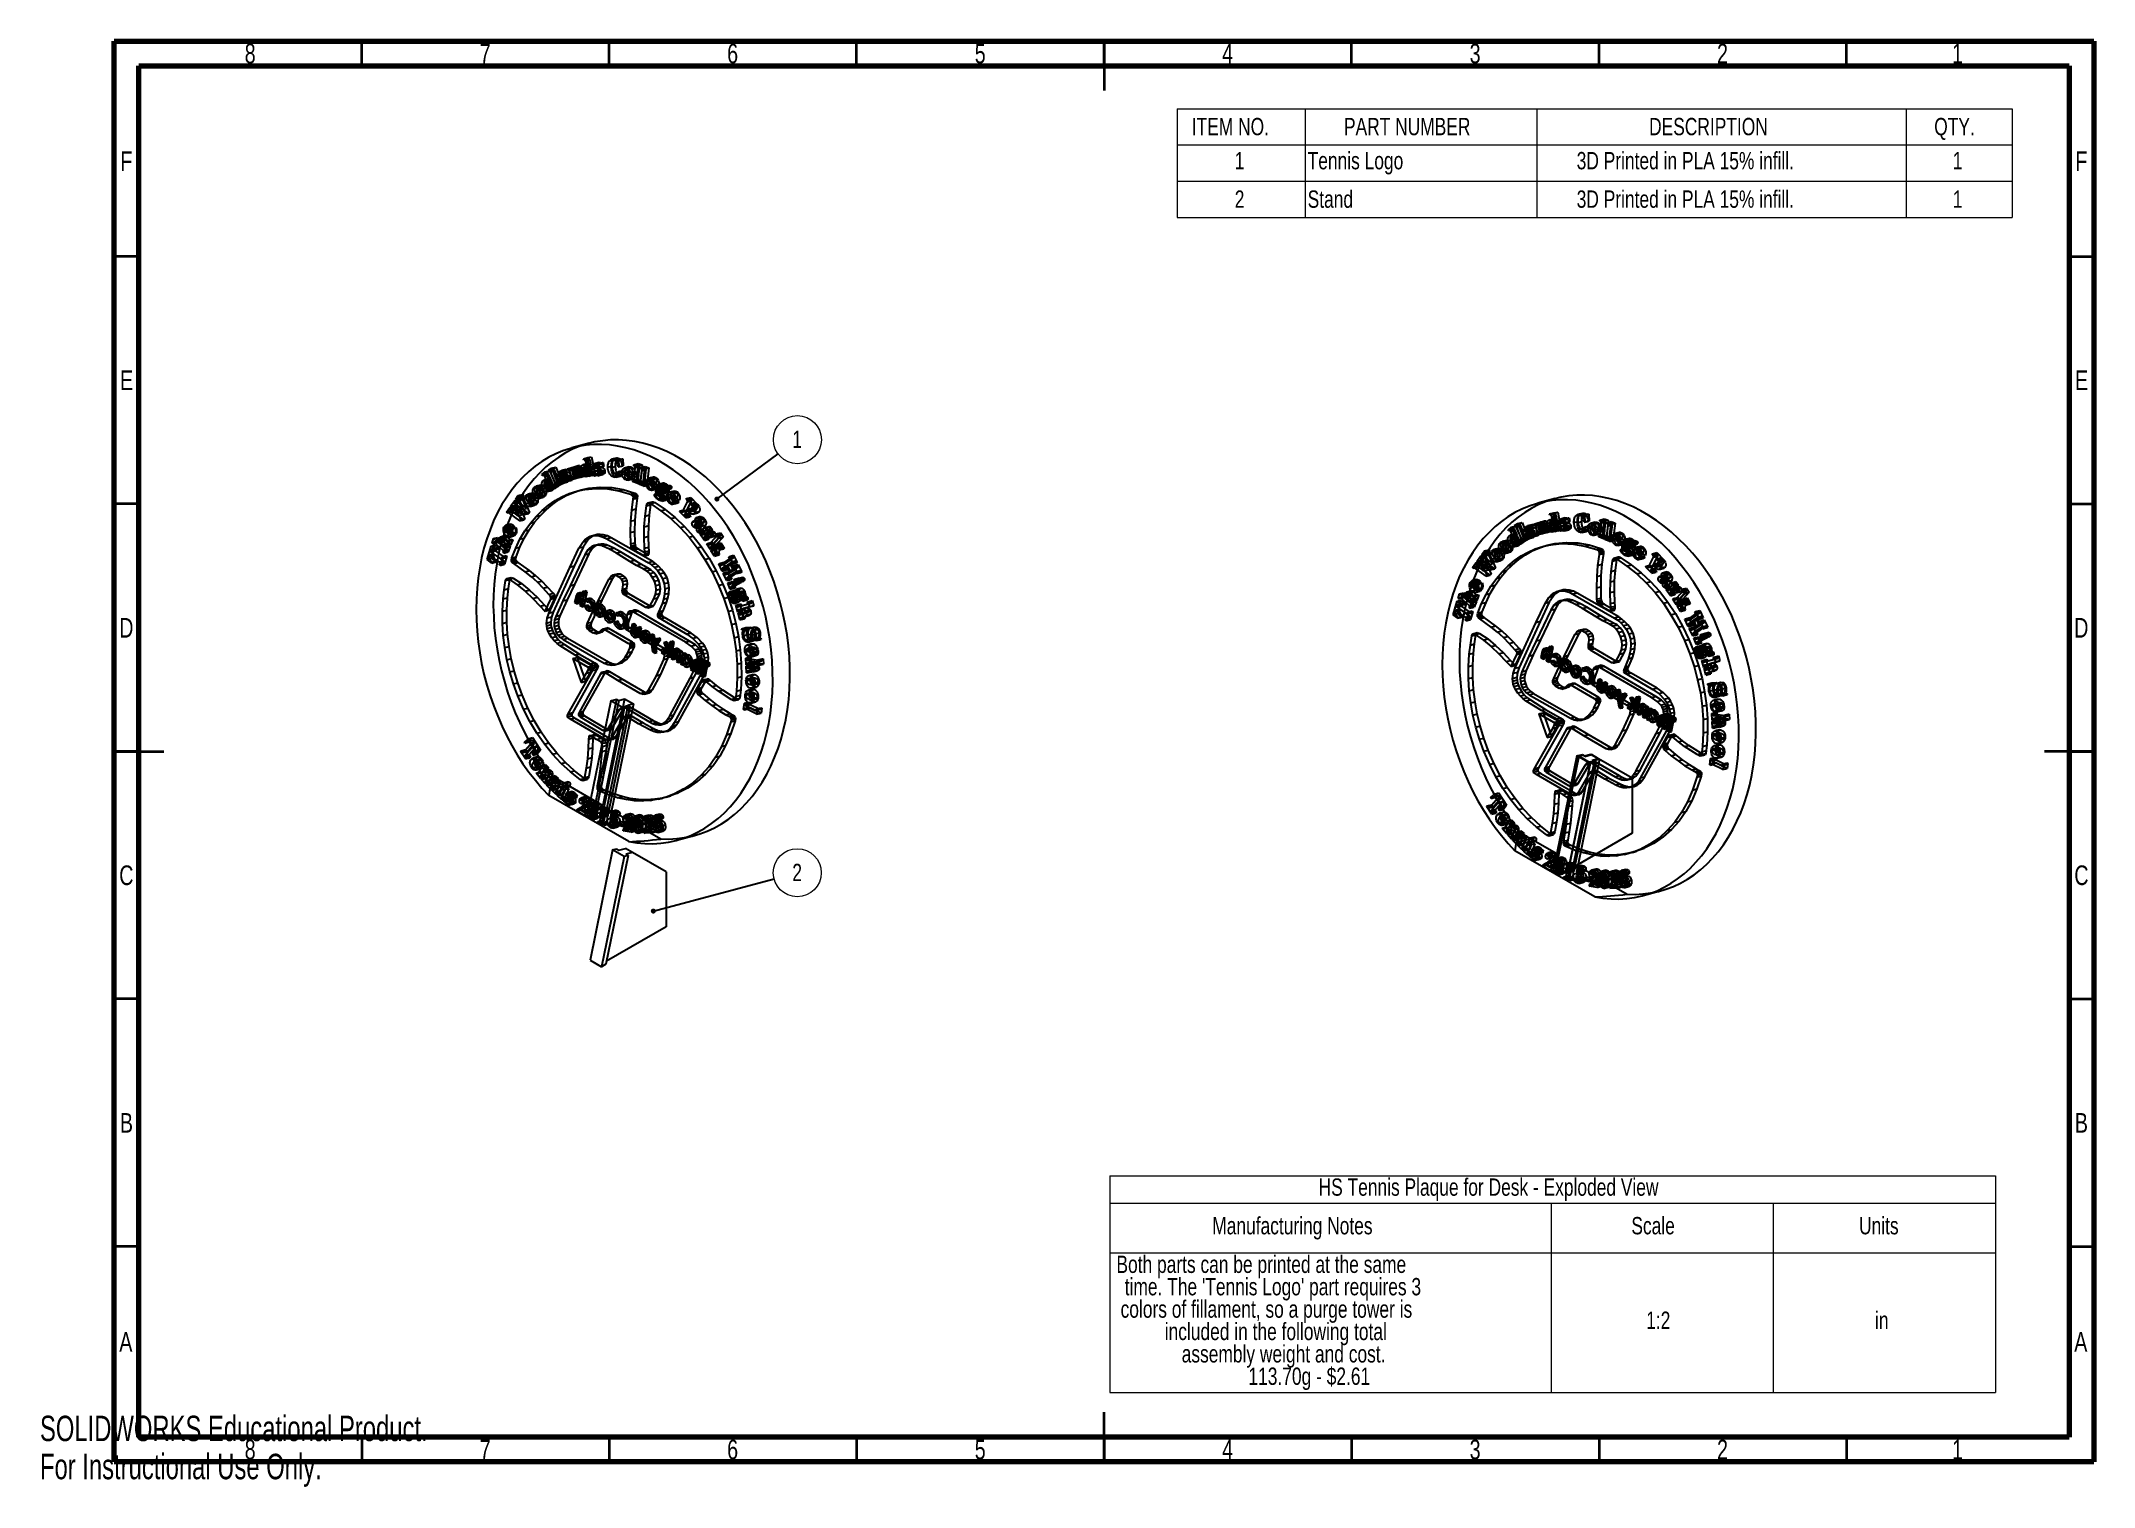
# Model space of a CAD drawing. Header units: inches. Extents: x 0 to 16.3, y 0 to 11.5.
import ezdxf

# ---------------------------------------------------------------- set-up
doc = ezdxf.new("R2010")
doc.units = ezdxf.units.IN
doc.header["$MEASUREMENT"] = 0
doc.styles.add('SLDTEXTSTYLE0', font='TXT', dxfattribs={"width": 0.75})
doc.styles.add('SLDTEXTSTYLE1', font='TXT', dxfattribs={"width": 0.7})
doc.dimstyles.new('SLDDIMSTYLE0', dxfattribs={"dimtxt": 0.18, "dimasz": 0.04, "dimexe": 0, "dimexo": 0.0625, "dimgap": 0, "dimtad": 0, "dimtih": 1, "dimtoh": 1, "dimdec": 0, "dimrnd": 1e-09, "dimzin": 0, "dimdsep": 46, "dimtxsty": 'Standard', "dimblk1": 'DOT', "dimblk2": 'DOT', "dimsah": 1, "dimcen": 0.09, "dimadec": 0, "dimazin": 0, "dimtfac": 0.04, "dimtdec": 0, "dimtofl": 0, "dimtmove": 0, "dimatfit": 3, "dimldrblk": 'DOT', "dimfxl": 1, "dimfrac": 2, "dimtolj": 1, "dimtzin": 0, "dimarcsym": 0})

msp = doc.modelspace()

# ---------------------------------------------------------------- texts
at = {"color": 7, "linetype": 'Continuous', "lineweight": 0, "char_height": 0.156, "attachment_point": 2, "style": 'SLDTEXTSTYLE0'}
for s, insert in [('8', (1.672, 11.475)), ('7', (3.542, 11.475)), ('6', (5.51, 11.475)), ('5', (7.479, 11.475)), ('4', (9.447, 11.475)), ('3', (11.416, 11.475)), ('2', (13.384, 11.475)), ('1', (15.254, 11.475)), ('F', (0.687, 10.619)), ('F', (16.238, 10.619)), ('E', (0.689, 8.877)), ('E', (16.24, 8.877)), ('D', (0.687, 6.908)), ('D', (16.238, 6.908)), ('C', (0.687, 4.94)), ('C', (16.239, 4.94)), ('B', (0.688, 2.971)), ('B', (16.239, 2.971)), ('A', (0.683, 1.229)), ('A', (16.234, 1.229)), ('8', (1.672, 0.373)), ('7', (3.542, 0.373)), ('6', (5.51, 0.373)), ('5', (7.479, 0.373)), ('4', (9.447, 0.373)), ('3', (11.416, 0.373)), ('2', (13.384, 0.373)), ('1', (15.254, 0.373))]:
    msp.add_mtext(s, dxfattribs=dict(at, insert=insert))
at = {"color": 7, "linetype": 'Continuous', "char_height": 0.20229, "attachment_point": 1, "style": 'SLDTEXTSTYLE1'}
for s, insert in [('SOLIDWORKS Educational Product.', (0, 0.564)), ('For Instructional Use Only.', (0, 0.261))]:
    msp.add_mtext(s, dxfattribs=dict(at, insert=insert))

# ---------------------------------------------------------------- blocks, each defined once
blk = doc.blocks.new('SW_TABLEANNOTATION_0')
at = {"color": 0, "linetype": 'Continuous', "lineweight": 18}
for p, q in [((0, 0), (0, -0.288)), ((0, 0), (1.019, 0)), ((1.019, 0), (1.019, -0.288)), ((1.019, 0), (2.862, 0)), ((2.862, 0), (2.862, -0.288)), ((2.862, 0), (5.8, 0)), ((5.8, 0), (5.8, -0.288)), ((5.8, 0), (6.644, 0)), ((6.644, 0), (6.644, -0.288)), ((0, -0.288), (1.019, -0.288)), ((0, -0.288), (0, -0.577)), ((1.019, -0.288), (2.862, -0.288)), ((1.019, -0.288), (1.019, -0.577)), ((2.862, -0.288), (5.8, -0.288)), ((2.862, -0.288), (2.862, -0.577)), ((5.8, -0.288), (6.644, -0.288)), ((5.8, -0.288), (5.8, -0.577)), ((6.644, -0.288), (6.644, -0.577)), ((0, -0.577), (0, -0.865)), ((0, -0.577), (1.019, -0.577)), ((1.019, -0.577), (1.019, -0.865)), ((1.019, -0.577), (2.862, -0.577)), ((2.862, -0.577), (2.862, -0.865)), ((2.862, -0.577), (5.8, -0.577)), ((5.8, -0.577), (5.8, -0.865)), ((5.8, -0.577), (6.644, -0.577)), ((6.644, -0.577), (6.644, -0.865)), ((0, -0.865), (1.019, -0.865)), ((1.019, -0.865), (2.862, -0.865)), ((2.862, -0.865), (5.8, -0.865)), ((5.8, -0.865), (6.644, -0.865))]:
    blk.add_line(p, q, dxfattribs=at)
at = {"color": 0, "linetype": 'Continuous', "lineweight": 0, "attachment_point": 1, "style": 'SLDTEXTSTYLE0'}
for s, insert, char_height in [('ITEM NO.', (0.117, -0.073), 0.1378), ('PART NUMBER', (1.328, -0.073), 0.1378), ('DESCRIPTION', (3.755, -0.073), 0.1378), ('QTY.', (6.023, -0.073), 0.1378), ('1', (0.459, -0.344), 0.138), ('Tennis Logo', (1.039, -0.344), 0.1378), ('3D Printed in PLA 15% infill.', (3.179, -0.344), 0.1378), ('1', (6.171, -0.344), 0.138), ('2', (0.459, -0.65), 0.138), ('Stand', (1.039, -0.65), 0.1378), ('3D Printed in PLA 15% infill.', (3.179, -0.65), 0.1378), ('1', (6.171, -0.65), 0.138)]:
    blk.add_mtext(s, dxfattribs=dict(at, insert=insert, char_height=char_height))
blk = doc.blocks.new('SW_TABLEANNOTATION_1')
at = {"color": 0, "linetype": 'Continuous', "lineweight": 18}
for p, q in [((0, 0), (0, -0.218)), ((0, 0), (3.511, 0)), ((3.511, 0), (5.278, 0)), ((5.278, 0), (7.045, 0)), ((7.045, 0), (7.045, -0.218)), ((0, -0.218), (3.511, -0.218)), ((0, -0.218), (0, -0.613)), ((3.511, -0.218), (5.278, -0.218)), ((3.511, -0.218), (3.511, -0.613)), ((5.278, -0.218), (7.045, -0.218)), ((5.278, -0.218), (5.278, -0.613)), ((7.045, -0.218), (7.045, -0.613)), ((0, -0.613), (0, -1.722)), ((0, -0.613), (3.511, -0.613)), ((3.511, -0.613), (3.511, -1.722)), ((3.511, -0.613), (5.278, -0.613)), ((5.278, -0.613), (5.278, -1.722)), ((5.278, -0.613), (7.045, -0.613)), ((7.045, -0.613), (7.045, -1.722)), ((0, -1.722), (3.511, -1.722)), ((3.511, -1.722), (5.278, -1.722)), ((5.278, -1.722), (7.045, -1.722))]:
    blk.add_line(p, q, dxfattribs=at)
at = {"color": 0, "linetype": 'Continuous', "lineweight": 0, "char_height": 0.1378, "attachment_point": 1, "style": 'SLDTEXTSTYLE0'}
for s, insert in [('HS Tennis Plaque for Desk - Exploded View', (1.661, -0.02)), ('Manufacturing Notes', (0.815, -0.327)), ('Scale', (4.149, -0.327)), ('Units', (5.96, -0.327)), ('Both parts can be printed at the same', (0.053, -0.634)), ("time. The 'Tennis Logo' part requires 3", (0.119, -0.812)), ('colors of fillament, so a purge tower is', (0.086, -0.99)), ('1:2', (4.267, -1.079)), ('in', (6.087, -1.079)), ('included in the following total', (0.437, -1.168)), ('assembly weight and cost.', (0.572, -1.346)), ('113.70g - $2.61', (1.103, -1.524))]:
    blk.add_mtext(s, dxfattribs=dict(at, insert=insert))
blk = doc.blocks.new('SW_NOTE_0')
at = {"color": 0, "linetype": 'Continuous', "lineweight": 0}
blk.add_circle((0.154, 0.113), 0.191, dxfattribs=at)
at = {"color": 0, "linetype": 'Continuous', "lineweight": 0, "insert": (0.152, 0.185), "char_height": 0.138, "attachment_point": 2, "style": 'SLDTEXTSTYLE0'}
blk.add_mtext('1', dxfattribs=at)
blk = doc.blocks.new('_Dot')
at = {"color": 0, "linetype": 'ByBlock', "lineweight": -2}
blk.add_line((-0.5, 0), (-1, 0), dxfattribs=at)
at = {"color": 0, "linetype": 'ByBlock', "const_width": 0.5}
blk.add_lwpolyline([(-0.25, 0, 1), (0.25, 0, 1)], format="xyb", close=True, dxfattribs=at)
blk = doc.blocks.new('SW_NOTE_0_1')
at = {"color": 0, "linetype": 'Continuous', "lineweight": 0}
blk.add_circle((0.184, 0.049), 0.191, dxfattribs=at)
at = {"color": 0, "linetype": 'Continuous', "lineweight": 0, "insert": (0.183, 0.12), "char_height": 0.138, "attachment_point": 2, "style": 'SLDTEXTSTYLE0'}
blk.add_mtext('2', dxfattribs=at)

# ---------------------------------------------------------------- linework, layer by layer
at = {"color": 7, "linetype": 'Continuous', "lineweight": 70}
for p, q in [((0.591, 0.197), (0.591, 11.496)), ((0.591, 11.496), (16.339, 11.496)), ((16.339, 11.496), (16.339, 0.197)), ((0.787, 0.394), (0.787, 11.299)), ((0.787, 11.299), (16.142, 11.299)), ((16.142, 11.299), (16.142, 0.394)), ((16.142, 0.394), (0.787, 0.394)), ((16.339, 0.197), (0.591, 0.197))]:
    msp.add_line(p, q, dxfattribs=at)
at = {"color": 7, "linetype": 'Continuous', "lineweight": 35}
for p, q in [((2.559, 11.299), (2.559, 11.496)), ((4.528, 11.299), (4.528, 11.496)), ((6.496, 11.299), (6.496, 11.496)), ((8.465, 11.496), (8.465, 11.102)), ((8.465, 11.299), (8.465, 11.496)), ((10.433, 11.299), (10.433, 11.496)), ((12.402, 11.299), (12.402, 11.496)), ((14.37, 11.299), (14.37, 11.496)), ((0.787, 9.783), (0.591, 9.783)), ((16.142, 9.783), (16.339, 9.783)), ((0.787, 7.815), (0.591, 7.815)), ((16.142, 7.815), (16.339, 7.815)), ((0.591, 5.846), (0.984, 5.846)), ((0.787, 5.846), (0.591, 5.846)), ((16.339, 5.846), (15.945, 5.846)), ((16.142, 5.846), (16.339, 5.846)), ((0.787, 3.878), (0.591, 3.878)), ((16.142, 3.878), (16.339, 3.878)), ((0.787, 1.909), (0.591, 1.909)), ((16.142, 1.909), (16.339, 1.909)), ((8.465, 0.197), (8.465, 0.591)), ((2.559, 0.394), (2.559, 0.197)), ((4.528, 0.394), (4.528, 0.197)), ((6.496, 0.394), (6.496, 0.197)), ((8.465, 0.394), (8.465, 0.197)), ((10.433, 0.394), (10.433, 0.197)), ((12.402, 0.394), (12.402, 0.197)), ((14.37, 0.394), (14.37, 0.197))]:
    msp.add_line(p, q, dxfattribs=at)
at = {"color": 7, "linetype": 'Continuous', "lineweight": 25}
for p, q in [((4.368, 8.297), (4.232, 8.26)), ((4.323, 8.175), (4.357, 8.184)), ((4.323, 8.175), (4.354, 8.181)), ((4.325, 8.167), (4.323, 8.175)), ((4.325, 8.167), (4.359, 8.176)), ((4.329, 8.167), (4.325, 8.167)), ((4.329, 8.167), (4.363, 8.176)), ((4.354, 8.181), (4.388, 8.19)), ((4.354, 8.181), (4.377, 8.066)), ((4.357, 8.184), (4.388, 8.19)), ((4.359, 8.176), (4.357, 8.184)), ((4.363, 8.176), (4.359, 8.176)), ((4.388, 8.19), (4.411, 8.075)), ((4.532, 8.159), (4.566, 8.168)), ((4.584, 8.18), (4.549, 8.171)), ((4.595, 8.171), (4.56, 8.162)), ((4.564, 8.171), (4.598, 8.18)), ((4.567, 8.162), (4.601, 8.171)), ((4.592, 8.153), (4.596, 8.166)), ((4.596, 8.166), (4.631, 8.175)), ((4.596, 8.166), (4.602, 8.165)), ((4.602, 8.165), (4.636, 8.174)), ((4.626, 8.162), (4.631, 8.175)), ((4.631, 8.175), (4.636, 8.174)), ((4.636, 8.174), (4.64, 8.118)), ((3.993, 8.05), (4.019, 8.069)), ((3.993, 8.05), (4.027, 8.059)), ((3.996, 8.042), (3.993, 8.05)), ((3.996, 8.042), (4.031, 8.051)), ((4, 8.044), (3.996, 8.042)), ((4, 8.044), (4.034, 8.053)), ((4.039, 8.056), (4.004, 8.047)), ((4.005, 8.003), (4.039, 8.012)), ((4.045, 8.015), (4.011, 8.006)), ((4.015, 8.036), (4.049, 8.045)), ((4.031, 7.999), (4.015, 8.036)), ((4.016, 7.995), (4.05, 8.004)), ((4.052, 8.006), (4.018, 7.996)), ((4.019, 8.069), (4.053, 8.079)), ((4.019, 8.069), (4.067, 7.965)), ((4.027, 8.059), (4.053, 8.079)), ((4.031, 8.051), (4.027, 8.059)), ((4.034, 8.053), (4.031, 8.051)), ((4.031, 7.999), (4.066, 8.008)), ((4.044, 8.083), (4.07, 8.099)), ((4.044, 8.083), (4.078, 8.092)), ((4.048, 8.075), (4.044, 8.083)), ((4.048, 8.075), (4.082, 8.084)), ((4.052, 8.077), (4.048, 8.075)), ((4.066, 8.008), (4.049, 8.045)), ((4.052, 8.077), (4.086, 8.086)), ((4.087, 8.087), (4.053, 8.078)), ((4.053, 8.079), (4.101, 7.974)), ((4.062, 8.071), (4.096, 8.08)), ((4.1, 7.974), (4.062, 8.071)), ((4.07, 8.099), (4.104, 8.108)), ((4.07, 8.099), (4.117, 7.981)), ((4.078, 8.092), (4.104, 8.108)), ((4.082, 8.084), (4.078, 8.092)), ((4.086, 8.086), (4.082, 8.084)), ((4.134, 7.983), (4.096, 8.08)), ((4.104, 8.108), (4.151, 7.99)), ((4.124, 8.043), (4.158, 8.052)), ((4.125, 8.061), (4.159, 8.07)), ((4.135, 8.059), (4.169, 8.068)), ((4.135, 8.034), (4.169, 8.043)), ((4.135, 7.994), (4.17, 8.003)), ((4.136, 8.063), (4.17, 8.073)), ((4.137, 8.057), (4.171, 8.066)), ((4.137, 8.035), (4.171, 8.044)), ((4.137, 8.019), (4.171, 8.029)), ((4.141, 8.049), (4.176, 8.059)), ((4.142, 8.078), (4.177, 8.087)), ((4.143, 8.069), (4.177, 8.078)), ((4.179, 8.079), (4.145, 8.07)), ((4.182, 8.089), (4.148, 8.08)), ((4.152, 8.006), (4.186, 8.015)), ((4.16, 8.081), (4.194, 8.09)), ((4.161, 8.058), (4.195, 8.067)), ((4.165, 8.046), (4.161, 8.058)), ((4.164, 7.996), (4.198, 8.005)), ((4.165, 8.046), (4.199, 8.055)), ((4.165, 7.996), (4.199, 8.005)), ((4.168, 8.038), (4.202, 8.047)), ((4.172, 8.026), (4.168, 8.038)), ((4.172, 8.026), (4.206, 8.035)), ((4.179, 8.059), (4.213, 8.069)), ((4.179, 8.059), (4.194, 8.017)), ((4.179, 8.006), (4.213, 8.015)), ((4.194, 8.017), (4.228, 8.026)), ((4.199, 8.055), (4.195, 8.067)), ((4.197, 8.094), (4.232, 8.103)), ((4.197, 8.094), (4.222, 8.102)), ((4.2, 8.086), (4.197, 8.094)), ((4.197, 8.01), (4.232, 8.019)), ((4.197, 7.996), (4.231, 8.005)), ((4.199, 7.996), (4.233, 8.005)), ((4.2, 8.086), (4.234, 8.095)), ((4.202, 8.086), (4.2, 8.086)), ((4.201, 8.009), (4.235, 8.018)), ((4.202, 8.086), (4.236, 8.096)), ((4.206, 8.035), (4.202, 8.047)), ((4.202, 8.009), (4.236, 8.018)), ((4.205, 8.014), (4.24, 8.023)), ((4.205, 8.014), (4.21, 8.009)), ((4.21, 8.009), (4.244, 8.018)), ((4.212, 8.079), (4.247, 8.088)), ((4.226, 8.027), (4.212, 8.079)), ((4.213, 8.069), (4.228, 8.026)), ((4.218, 8.016), (4.252, 8.025)), ((4.218, 8.016), (4.223, 8.017)), ((4.22, 8.007), (4.218, 8.016)), ((4.258, 8.017), (4.22, 8.007)), ((4.22, 8.007), (4.254, 8.016)), ((4.222, 8.102), (4.256, 8.112)), ((4.223, 8.017), (4.257, 8.026)), ((4.226, 8.027), (4.26, 8.036)), ((4.23, 8.084), (4.264, 8.093)), ((4.232, 8.103), (4.256, 8.112)), ((4.234, 8.095), (4.232, 8.103)), ((4.236, 8.096), (4.234, 8.095)), ((4.236, 8.061), (4.27, 8.07)), ((4.236, 8.061), (4.244, 8.032)), ((4.24, 8.023), (4.244, 8.018)), ((4.244, 8.093), (4.278, 8.103)), ((4.244, 8.032), (4.278, 8.041)), ((4.26, 8.036), (4.247, 8.088)), ((4.248, 8.111), (4.282, 8.12)), ((4.251, 8.025), (4.285, 8.034)), ((4.251, 8.025), (4.256, 8.026)), ((4.252, 8.025), (4.257, 8.026)), ((4.254, 8.016), (4.252, 8.025)), ((4.292, 8.027), (4.254, 8.016)), ((4.256, 8.026), (4.29, 8.035)), ((4.256, 8.026), (4.258, 8.017)), ((4.258, 8.017), (4.292, 8.027)), ((4.26, 8.077), (4.294, 8.086)), ((4.27, 8.039), (4.26, 8.077)), ((4.263, 8.028), (4.297, 8.037)), ((4.263, 8.028), (4.266, 8.029)), ((4.265, 8.019), (4.263, 8.028)), ((4.265, 8.106), (4.299, 8.115)), ((4.302, 8.029), (4.265, 8.019)), ((4.265, 8.019), (4.299, 8.028)), ((4.266, 8.029), (4.301, 8.038)), ((4.27, 8.07), (4.278, 8.041)), ((4.27, 8.039), (4.304, 8.048)), ((4.277, 8.084), (4.311, 8.093)), ((4.277, 8.084), (4.287, 8.044)), ((4.285, 8.034), (4.29, 8.035)), ((4.287, 8.044), (4.321, 8.053)), ((4.29, 8.035), (4.292, 8.027)), ((4.304, 8.048), (4.294, 8.086)), ((4.296, 8.037), (4.33, 8.046)), ((4.296, 8.037), (4.299, 8.038)), ((4.297, 8.037), (4.301, 8.038)), ((4.299, 8.028), (4.297, 8.037)), ((4.299, 8.038), (4.333, 8.047)), ((4.299, 8.038), (4.302, 8.029)), ((4.336, 8.038), (4.299, 8.028)), ((4.302, 8.029), (4.336, 8.038)), ((4.304, 8.074), (4.338, 8.083)), ((4.311, 8.093), (4.321, 8.053)), ((4.355, 8.136), (4.321, 8.127)), ((4.323, 8.105), (4.357, 8.114)), ((4.324, 8.128), (4.358, 8.137)), ((4.324, 8.08), (4.359, 8.089)), ((4.33, 8.046), (4.333, 8.047)), ((4.365, 8.125), (4.331, 8.116)), ((4.333, 8.116), (4.367, 8.125)), ((4.333, 8.047), (4.336, 8.038)), ((4.342, 8.153), (4.376, 8.162)), ((4.35, 8.113), (4.342, 8.153)), ((4.342, 8.033), (4.376, 8.042)), ((4.345, 8.033), (4.38, 8.043)), ((4.346, 8.047), (4.38, 8.056)), ((4.347, 8.047), (4.381, 8.056)), ((4.35, 8.113), (4.384, 8.122)), ((4.355, 8.085), (4.389, 8.094)), ((4.355, 8.056), (4.389, 8.066)), ((4.361, 8.054), (4.395, 8.063)), ((4.366, 8.037), (4.361, 8.054)), ((4.366, 8.037), (4.401, 8.046)), ((4.392, 8.041), (4.366, 8.037)), ((4.384, 8.122), (4.376, 8.162)), ((4.377, 8.066), (4.411, 8.075)), ((4.391, 8.05), (4.425, 8.059)), ((4.391, 8.05), (4.392, 8.041)), ((4.392, 8.041), (4.426, 8.05)), ((4.401, 8.046), (4.395, 8.063)), ((4.398, 8.105), (4.432, 8.114)), ((4.401, 8.073), (4.435, 8.082)), ((4.407, 8.039), (4.401, 8.073)), ((4.401, 8.073), (4.407, 8.073)), ((4.426, 8.05), (4.401, 8.046)), ((4.407, 8.073), (4.441, 8.082)), ((4.407, 8.039), (4.441, 8.049)), ((4.412, 8.039), (4.407, 8.039)), ((4.408, 8.115), (4.442, 8.124)), ((4.411, 8.107), (4.445, 8.116)), ((4.446, 8.144), (4.412, 8.134)), ((4.412, 8.039), (4.446, 8.049)), ((4.416, 8.047), (4.412, 8.039)), ((4.449, 8.135), (4.415, 8.126)), ((4.416, 8.079), (4.45, 8.088)), ((4.416, 8.047), (4.45, 8.057)), ((4.418, 8.135), (4.452, 8.144)), ((4.419, 8.127), (4.453, 8.136)), ((4.425, 8.059), (4.426, 8.05)), ((4.426, 8.101), (4.461, 8.11)), ((4.432, 8.074), (4.466, 8.083)), ((4.441, 8.049), (4.435, 8.082)), ((4.435, 8.082), (4.441, 8.082)), ((4.435, 8.048), (4.47, 8.057)), ((4.437, 8.128), (4.471, 8.137)), ((4.437, 8.128), (4.441, 8.135)), ((4.437, 8.039), (4.471, 8.049)), ((4.44, 8.048), (4.475, 8.058)), ((4.441, 8.135), (4.475, 8.145)), ((4.441, 8.135), (4.445, 8.135)), ((4.441, 8.096), (4.475, 8.105)), ((4.446, 8.049), (4.441, 8.049)), ((4.444, 8.04), (4.478, 8.049)), ((4.445, 8.135), (4.479, 8.145)), ((4.445, 8.135), (4.45, 8.105)), ((4.445, 8.105), (4.479, 8.114)), ((4.45, 8.105), (4.445, 8.105)), ((4.445, 8.069), (4.479, 8.078)), ((4.45, 8.057), (4.446, 8.049)), ((4.449, 8.061), (4.483, 8.07)), ((4.45, 8.105), (4.484, 8.114)), ((4.459, 8.069), (4.493, 8.078)), ((4.471, 8.137), (4.475, 8.145)), ((4.475, 8.145), (4.479, 8.145)), ((4.479, 8.145), (4.484, 8.114)), ((4.484, 8.114), (4.479, 8.114)), ((4.517, 8.107), (4.551, 8.116)), ((4.542, 8.105), (4.576, 8.114)), ((4.553, 8.053), (4.587, 8.062)), ((4.57, 8.027), (4.604, 8.036)), ((4.573, 8.037), (4.607, 8.046)), ((4.582, 8.037), (4.617, 8.046)), ((4.583, 8.027), (4.617, 8.036)), ((4.592, 8.153), (4.626, 8.162)), ((4.595, 8.046), (4.629, 8.055)), ((4.599, 8.11), (4.633, 8.119)), ((4.605, 8.109), (4.599, 8.11)), ((4.602, 8.165), (4.605, 8.109)), ((4.603, 8.072), (4.637, 8.081)), ((4.603, 8.072), (4.609, 8.071)), ((4.605, 8.109), (4.64, 8.118)), ((4.609, 8.071), (4.643, 8.08)), ((4.627, 8.064), (4.661, 8.073)), ((4.64, 8.118), (4.633, 8.119)), ((4.637, 8.081), (4.643, 8.08)), ((4.649, 8.057), (4.683, 8.066)), ((4.684, 8.109), (4.65, 8.1)), ((4.695, 8.1), (4.661, 8.091)), ((4.663, 8.006), (4.697, 8.015)), ((4.664, 8.014), (4.698, 8.023)), ((4.666, 8.099), (4.7, 8.109)), ((4.666, 8.091), (4.701, 8.1)), ((4.669, 8.014), (4.703, 8.023)), ((4.68, 8.005), (4.714, 8.014)), ((4.681, 8.047), (4.716, 8.056)), ((4.703, 8.041), (4.737, 8.05)), ((4.714, 7.993), (4.748, 8.002)), ((4.715, 8.001), (4.749, 8.01)), ((4.719, 7.999), (4.753, 8.009)), ((4.722, 7.999), (4.757, 8.008)), ((4.724, 8.127), (4.758, 8.136)), ((4.724, 8.127), (4.755, 8.117)), ((4.724, 8.118), (4.758, 8.127)), ((4.724, 8.118), (4.724, 8.127)), ((4.728, 8.116), (4.724, 8.118)), ((4.726, 8.006), (4.735, 8.104)), ((4.726, 8.006), (4.76, 8.015)), ((4.728, 8.116), (4.763, 8.126)), ((4.735, 8.104), (4.769, 8.113)), ((4.755, 8.117), (4.744, 7.997)), ((4.744, 7.997), (4.778, 8.006)), ((4.748, 8.002), (4.749, 8.01)), ((4.787, 7.987), (4.748, 8.002)), ((4.749, 8.01), (4.753, 8.009)), ((4.755, 8.117), (4.789, 8.126)), ((4.758, 8.136), (4.789, 8.126)), ((4.758, 8.127), (4.758, 8.136)), ((4.763, 8.126), (4.758, 8.127)), ((4.76, 8.015), (4.769, 8.113)), ((4.776, 7.985), (4.789, 8.082)), ((4.789, 8.126), (4.778, 8.006)), ((4.778, 8.097), (4.812, 8.106)), ((4.778, 8.097), (4.779, 8.105)), ((4.783, 8.095), (4.778, 8.097)), ((4.779, 8.105), (4.814, 8.114)), ((4.779, 8.105), (4.81, 8.093)), ((4.783, 8.095), (4.817, 8.104)), ((4.789, 8.082), (4.823, 8.091)), ((4.81, 8.093), (4.795, 7.975)), ((4.81, 8.093), (4.844, 8.102)), ((4.811, 7.994), (4.823, 8.091)), ((4.812, 8.106), (4.814, 8.114)), ((4.817, 8.104), (4.812, 8.106)), ((4.814, 8.114), (4.844, 8.102)), ((4.844, 8.102), (4.829, 7.984)), ((4.878, 8.029), (4.844, 8.019)), ((4.89, 8.018), (4.856, 8.009)), ((4.863, 8.016), (4.898, 8.025)), ((4.863, 8.008), (4.897, 8.017)), ((3.744, 7.797), (3.774, 7.839)), ((3.774, 7.839), (3.808, 7.848)), ((3.774, 7.839), (3.779, 7.833)), ((3.778, 7.806), (3.808, 7.848)), ((3.779, 7.833), (3.814, 7.842)), ((3.784, 7.852), (3.805, 7.882)), ((3.784, 7.852), (3.818, 7.861)), ((3.789, 7.846), (3.784, 7.852)), ((3.789, 7.846), (3.823, 7.855)), ((3.791, 7.848), (3.789, 7.846)), ((3.791, 7.848), (3.825, 7.857)), ((3.828, 7.86), (3.794, 7.851)), ((3.803, 7.846), (3.837, 7.856)), ((3.805, 7.882), (3.839, 7.891)), ((3.805, 7.882), (3.81, 7.875)), ((3.806, 7.841), (3.84, 7.85)), ((3.837, 7.771), (3.806, 7.841)), ((3.808, 7.848), (3.814, 7.842)), ((3.809, 7.853), (3.843, 7.862)), ((3.809, 7.853), (3.86, 7.738)), ((3.81, 7.875), (3.844, 7.884)), ((3.814, 7.842), (3.811, 7.838)), ((3.818, 7.861), (3.839, 7.891)), ((3.823, 7.855), (3.818, 7.861)), ((3.825, 7.857), (3.823, 7.855)), ((3.839, 7.891), (3.844, 7.884)), ((3.871, 7.78), (3.84, 7.85)), ((3.843, 7.862), (3.894, 7.747)), ((3.865, 7.882), (3.899, 7.891)), ((3.87, 7.875), (3.904, 7.884)), ((3.909, 7.887), (3.875, 7.878)), ((3.879, 7.831), (3.913, 7.84)), ((3.914, 7.901), (3.88, 7.892)), ((3.902, 7.855), (3.936, 7.864)), ((3.917, 7.872), (3.951, 7.881)), ((3.928, 7.883), (3.963, 7.892)), ((3.935, 7.949), (3.969, 7.958)), ((3.939, 7.941), (3.973, 7.95)), ((3.977, 7.953), (3.943, 7.943)), ((3.945, 7.897), (3.979, 7.906)), ((3.981, 7.965), (3.947, 7.955)), ((3.968, 7.859), (4.002, 7.868)), ((3.97, 7.918), (4.004, 7.927)), ((3.972, 7.871), (4.006, 7.88)), ((3.976, 7.873), (4.01, 7.882)), ((3.98, 7.866), (4.014, 7.875)), ((3.987, 7.932), (4.021, 7.941)), ((4, 7.94), (4.034, 7.949)), ((4.01, 7.98), (4.044, 7.989)), ((4.017, 7.955), (4.051, 7.965)), ((4.037, 7.913), (4.071, 7.922)), ((4.041, 7.93), (4.075, 7.94)), ((4.043, 7.974), (4.078, 7.983)), ((4.044, 7.932), (4.078, 7.941)), ((4.044, 7.916), (4.078, 7.925)), ((4.044, 7.805), (4.097, 7.841)), ((4.05, 7.945), (4.084, 7.955)), ((4.056, 7.945), (4.09, 7.954)), ((4.065, 7.931), (4.056, 7.945)), ((4.087, 7.947), (4.065, 7.931)), ((4.065, 7.931), (4.099, 7.94)), ((4.067, 7.965), (4.101, 7.974)), ((4.078, 7.952), (4.113, 7.961)), ((4.079, 7.814), (4.131, 7.85)), ((4.083, 7.954), (4.117, 7.963)), ((4.083, 7.954), (4.087, 7.947)), ((4.087, 7.947), (4.121, 7.956)), ((4.099, 7.94), (4.09, 7.954)), ((4.094, 7.961), (4.128, 7.97)), ((4.094, 7.961), (4.098, 7.963)), ((4.097, 7.953), (4.094, 7.961)), ((4.131, 7.971), (4.097, 7.953)), ((4.097, 7.953), (4.131, 7.962)), ((4.097, 7.841), (4.152, 7.872)), ((4.097, 7.841), (4.131, 7.85)), ((4.098, 7.963), (4.132, 7.972)), ((4.121, 7.956), (4.099, 7.94)), ((4.1, 7.974), (4.134, 7.983)), ((4.117, 7.981), (4.151, 7.99)), ((4.117, 7.963), (4.121, 7.956)), ((4.123, 7.977), (4.157, 7.986)), ((4.125, 7.977), (4.159, 7.986)), ((4.125, 7.977), (4.128, 7.979)), ((4.128, 7.979), (4.162, 7.988)), ((4.128, 7.979), (4.131, 7.971)), ((4.128, 7.97), (4.132, 7.972)), ((4.131, 7.962), (4.128, 7.97)), ((4.131, 7.971), (4.166, 7.98)), ((4.166, 7.98), (4.131, 7.962)), ((4.131, 7.85), (4.186, 7.881)), ((4.152, 7.872), (4.21, 7.897)), ((4.152, 7.872), (4.186, 7.881)), ((4.158, 7.979), (4.192, 7.989)), ((4.159, 7.986), (4.162, 7.988)), ((4.161, 7.981), (4.195, 7.99)), ((4.162, 7.988), (4.166, 7.98)), ((4.186, 7.881), (4.244, 7.906)), ((4.21, 7.897), (4.27, 7.917)), ((4.21, 7.897), (4.244, 7.906)), ((4.244, 7.906), (4.304, 7.926)), ((4.27, 7.917), (4.332, 7.931)), ((4.27, 7.917), (4.304, 7.926)), ((4.304, 7.926), (4.367, 7.94)), ((4.332, 7.931), (4.367, 7.94)), ((4.332, 7.931), (4.423, 7.939)), ((4.367, 7.94), (4.457, 7.949)), ((4.423, 7.939), (4.457, 7.949)), ((4.423, 7.939), (4.514, 7.936)), ((4.457, 7.949), (4.548, 7.945)), ((4.514, 7.936), (4.548, 7.945)), ((4.514, 7.936), (4.605, 7.92)), ((4.548, 7.945), (4.64, 7.929)), ((4.605, 7.92), (4.64, 7.929)), ((4.605, 7.92), (4.698, 7.892)), ((4.64, 7.929), (4.732, 7.901)), ((4.698, 7.892), (4.732, 7.901)), ((4.698, 7.892), (4.71, 7.885)), ((4.717, 7.852), (4.705, 7.766)), ((4.71, 7.885), (4.744, 7.894)), ((4.71, 7.885), (4.716, 7.877)), ((4.714, 7.993), (4.715, 8.001)), ((4.753, 7.977), (4.714, 7.993)), ((4.715, 8.001), (4.719, 7.999)), ((4.716, 7.877), (4.751, 7.886)), ((4.716, 7.877), (4.718, 7.866)), ((4.718, 7.866), (4.717, 7.852)), ((4.717, 7.852), (4.751, 7.861)), ((4.718, 7.866), (4.753, 7.876)), ((4.732, 7.901), (4.744, 7.894)), ((4.751, 7.861), (4.739, 7.775)), ((4.744, 7.894), (4.751, 7.886)), ((4.75, 7.987), (4.784, 7.997)), ((4.75, 7.987), (4.754, 7.986)), ((4.751, 7.886), (4.753, 7.876)), ((4.753, 7.876), (4.751, 7.861)), ((4.753, 7.977), (4.787, 7.987)), ((4.754, 7.986), (4.753, 7.977)), ((4.754, 7.986), (4.788, 7.995)), ((4.764, 7.973), (4.798, 7.982)), ((4.764, 7.973), (4.765, 7.981)), ((4.803, 7.955), (4.764, 7.973)), ((4.765, 7.981), (4.799, 7.99)), ((4.765, 7.981), (4.769, 7.979)), ((4.769, 7.979), (4.803, 7.988)), ((4.773, 7.978), (4.807, 7.988)), ((4.776, 7.985), (4.811, 7.994)), ((4.784, 7.997), (4.788, 7.995)), ((4.788, 7.995), (4.787, 7.987)), ((4.795, 7.975), (4.829, 7.984)), ((4.798, 7.982), (4.799, 7.99)), ((4.837, 7.964), (4.798, 7.982)), ((4.799, 7.99), (4.803, 7.988)), ((4.8, 7.965), (4.834, 7.974)), ((4.8, 7.965), (4.804, 7.963)), ((4.803, 7.955), (4.837, 7.964)), ((4.804, 7.963), (4.803, 7.955)), ((4.804, 7.963), (4.838, 7.972)), ((4.822, 7.99), (4.856, 7.999)), ((4.834, 7.974), (4.838, 7.972)), ((4.838, 7.972), (4.837, 7.964)), ((4.842, 7.978), (4.876, 7.987)), ((4.887, 7.953), (4.842, 7.978)), ((4.844, 7.986), (4.878, 7.995)), ((4.844, 7.986), (4.865, 7.974)), ((4.849, 7.928), (4.883, 7.937)), ((4.855, 7.934), (4.889, 7.943)), ((4.865, 7.974), (4.899, 7.983)), ((4.867, 7.932), (4.901, 7.942)), ((4.869, 7.973), (4.903, 7.982)), ((4.869, 7.924), (4.903, 7.933)), ((4.872, 7.98), (4.906, 7.989)), ((4.921, 7.962), (4.876, 7.987)), ((4.878, 7.995), (4.899, 7.983)), ((4.88, 7.942), (4.914, 7.951)), ((4.88, 7.942), (4.884, 7.935)), ((4.884, 7.935), (4.919, 7.944)), ((4.887, 7.953), (4.921, 7.962)), ((4.889, 7.889), (4.923, 7.898)), ((4.929, 7.904), (4.894, 7.895)), ((4.9, 7.917), (4.934, 7.926)), ((4.901, 7.881), (4.935, 7.89)), ((4.939, 7.894), (4.905, 7.885)), ((4.942, 7.935), (4.908, 7.926)), ((4.909, 7.892), (4.943, 7.901)), ((4.91, 7.957), (4.944, 7.966)), ((4.91, 7.917), (4.945, 7.926)), ((4.911, 7.911), (4.945, 7.921)), ((4.947, 7.929), (4.913, 7.92)), ((4.914, 7.951), (4.919, 7.944)), ((4.915, 7.92), (4.949, 7.929)), ((4.916, 7.926), (4.95, 7.935)), ((4.917, 7.85), (4.951, 7.859)), ((4.918, 7.905), (4.952, 7.914)), ((4.918, 7.905), (4.924, 7.901)), ((4.918, 7.857), (4.952, 7.866)), ((4.957, 7.981), (4.922, 7.972)), ((4.924, 7.901), (4.958, 7.91)), ((4.926, 7.915), (4.96, 7.924)), ((4.933, 7.91), (4.926, 7.915)), ((4.929, 7.944), (4.963, 7.954)), ((4.933, 7.91), (4.967, 7.919)), ((4.933, 7.872), (4.967, 7.882)), ((4.935, 7.917), (4.969, 7.926)), ((4.974, 7.968), (4.939, 7.959)), ((4.939, 7.892), (4.973, 7.901)), ((4.941, 7.847), (4.976, 7.856)), ((4.942, 7.915), (4.976, 7.925)), ((4.944, 7.847), (4.978, 7.856)), ((4.946, 7.958), (4.98, 7.967)), ((4.946, 7.862), (4.98, 7.871)), ((4.948, 7.965), (4.982, 7.974)), ((4.949, 7.852), (4.983, 7.861)), ((4.949, 7.838), (4.983, 7.848)), ((4.952, 7.929), (4.986, 7.939)), ((4.952, 7.914), (4.958, 7.91)), ((4.959, 7.902), (4.993, 7.912)), ((4.967, 7.919), (4.96, 7.924)), ((4.961, 7.852), (4.995, 7.862)), ((4.965, 7.948), (4.999, 7.957)), ((4.969, 7.941), (5.003, 7.95)), ((4.971, 7.917), (5.005, 7.926)), ((5.006, 7.96), (4.972, 7.951)), ((5.007, 7.952), (4.973, 7.943)), ((4.975, 7.942), (5.01, 7.952)), ((4.977, 7.938), (5.011, 7.947)), ((4.981, 7.929), (5.016, 7.938)), ((4.984, 7.949), (5.018, 7.959)), ((4.986, 7.928), (5.02, 7.937)), ((4.99, 7.933), (5.024, 7.942)), ((4.99, 7.886), (5.024, 7.895)), ((5.009, 7.869), (5.043, 7.878)), ((5.051, 7.835), (5.009, 7.869)), ((5.044, 7.917), (5.01, 7.908)), ((5.011, 7.876), (5.046, 7.885)), ((5.011, 7.876), (5.032, 7.86)), ((5.06, 7.904), (5.026, 7.895)), ((5.032, 7.86), (5.066, 7.869)), ((5.034, 7.893), (5.068, 7.902)), ((5.035, 7.901), (5.07, 7.91)), ((5.036, 7.859), (5.07, 7.868)), ((5.04, 7.864), (5.074, 7.873)), ((5.085, 7.844), (5.043, 7.878)), ((5.046, 7.885), (5.066, 7.869)), ((5.051, 7.835), (5.085, 7.844)), ((5.14, 7.852), (5.174, 7.861)), ((5.14, 7.852), (5.143, 7.858)), ((5.148, 7.843), (5.14, 7.852)), ((5.143, 7.858), (5.177, 7.867)), ((5.143, 7.858), (5.195, 7.805)), ((5.144, 7.761), (5.184, 7.841)), ((5.148, 7.843), (5.182, 7.852)), ((5.15, 7.832), (5.184, 7.841)), ((5.174, 7.861), (5.177, 7.867)), ((5.182, 7.852), (5.174, 7.861)), ((5.177, 7.867), (5.229, 7.814)), ((12.053, 7.857), (11.916, 7.821)), ((3.711, 7.75), (3.737, 7.787)), ((3.711, 7.75), (3.745, 7.759)), ((3.716, 7.743), (3.711, 7.75)), ((3.716, 7.743), (3.75, 7.753)), ((3.718, 7.746), (3.716, 7.743)), ((3.718, 7.746), (3.752, 7.756)), ((3.755, 7.758), (3.721, 7.749)), ((3.726, 7.747), (3.76, 7.756)), ((3.818, 7.68), (3.726, 7.747)), ((3.737, 7.787), (3.771, 7.796)), ((3.737, 7.787), (3.742, 7.78)), ((3.738, 7.768), (3.772, 7.777)), ((3.739, 7.777), (3.773, 7.786)), ((3.742, 7.78), (3.739, 7.777)), ((3.741, 7.765), (3.775, 7.774)), ((3.741, 7.765), (3.801, 7.721)), ((3.742, 7.78), (3.776, 7.789)), ((3.744, 7.797), (3.778, 7.806)), ((3.749, 7.79), (3.744, 7.797)), ((3.745, 7.759), (3.771, 7.796)), ((3.75, 7.753), (3.745, 7.759)), ((3.749, 7.79), (3.783, 7.8)), ((3.752, 7.795), (3.749, 7.79)), ((3.752, 7.756), (3.75, 7.753)), ((3.752, 7.795), (3.787, 7.804)), ((3.757, 7.799), (3.791, 7.808)), ((3.852, 7.689), (3.76, 7.756)), ((3.762, 7.797), (3.796, 7.806)), ((3.771, 7.791), (3.762, 7.797)), ((3.771, 7.791), (3.805, 7.8)), ((3.771, 7.796), (3.776, 7.789)), ((3.801, 7.721), (3.771, 7.791)), ((3.776, 7.789), (3.773, 7.786)), ((3.775, 7.817), (3.809, 7.826)), ((3.775, 7.774), (3.835, 7.73)), ((3.777, 7.829), (3.811, 7.838)), ((3.779, 7.833), (3.777, 7.829)), ((3.777, 7.815), (3.811, 7.824)), ((3.777, 7.815), (3.837, 7.771)), ((3.783, 7.8), (3.778, 7.806)), ((3.787, 7.804), (3.783, 7.8)), ((3.783, 7.782), (3.817, 7.791)), ((3.854, 7.73), (3.783, 7.782)), ((3.783, 7.782), (3.824, 7.687)), ((3.805, 7.8), (3.796, 7.806)), ((3.801, 7.721), (3.835, 7.73)), ((3.835, 7.73), (3.805, 7.8)), ((3.811, 7.824), (3.871, 7.78)), ((3.888, 7.739), (3.817, 7.791)), ((3.817, 7.791), (3.858, 7.696)), ((3.818, 7.68), (3.852, 7.689)), ((3.824, 7.687), (3.818, 7.68)), ((3.824, 7.687), (3.858, 7.696)), ((3.837, 7.771), (3.871, 7.78)), ((3.858, 7.696), (3.852, 7.689)), ((3.854, 7.73), (3.888, 7.739)), ((3.86, 7.738), (3.854, 7.73)), ((3.86, 7.738), (3.894, 7.747)), ((3.863, 7.815), (3.898, 7.824)), ((3.894, 7.747), (3.888, 7.739)), ((3.901, 7.795), (3.935, 7.804)), ((3.901, 7.662), (3.946, 7.715)), ((3.906, 7.808), (3.94, 7.817)), ((3.91, 7.811), (3.945, 7.82)), ((3.915, 7.803), (3.949, 7.813)), ((3.935, 7.671), (3.981, 7.724)), ((3.946, 7.715), (3.994, 7.763)), ((3.946, 7.715), (3.981, 7.724)), ((3.981, 7.724), (4.028, 7.772)), ((3.994, 7.763), (4.044, 7.805)), ((3.994, 7.763), (4.028, 7.772)), ((4.028, 7.772), (4.079, 7.814)), ((4.044, 7.805), (4.079, 7.814)), ((4.698, 7.678), (4.696, 7.588)), ((4.705, 7.766), (4.698, 7.678)), ((4.698, 7.678), (4.733, 7.687)), ((4.705, 7.766), (4.739, 7.775)), ((4.733, 7.687), (4.73, 7.597)), ((4.739, 7.775), (4.733, 7.687)), ((4.807, 7.634), (4.814, 7.718)), ((4.814, 7.718), (4.824, 7.8)), ((4.814, 7.718), (4.848, 7.727)), ((4.824, 7.8), (4.828, 7.816)), ((4.824, 7.8), (4.858, 7.809)), ((4.828, 7.816), (4.862, 7.825)), ((4.828, 7.816), (4.834, 7.823)), ((4.834, 7.823), (4.869, 7.832)), ((4.834, 7.823), (4.844, 7.823)), ((4.842, 7.643), (4.848, 7.727)), ((4.844, 7.823), (4.878, 7.833)), ((4.844, 7.823), (4.856, 7.818)), ((4.848, 7.727), (4.858, 7.809)), ((4.856, 7.818), (4.89, 7.827)), ((4.856, 7.818), (4.939, 7.761)), ((4.858, 7.809), (4.862, 7.825)), ((4.862, 7.825), (4.869, 7.832)), ((4.869, 7.832), (4.878, 7.833)), ((4.878, 7.833), (4.89, 7.827)), ((4.89, 7.827), (4.974, 7.77)), ((4.939, 7.761), (4.974, 7.77)), ((4.939, 7.761), (5.018, 7.698)), ((4.974, 7.77), (5.053, 7.707)), ((5.009, 7.82), (5.043, 7.829)), ((5.016, 7.825), (5.05, 7.834)), ((5.018, 7.698), (5.053, 7.707)), ((5.018, 7.698), (5.093, 7.627)), ((5.033, 7.821), (5.067, 7.83)), ((5.035, 7.812), (5.069, 7.821)), ((5.043, 7.826), (5.077, 7.835)), ((5.043, 7.826), (5.046, 7.818)), ((5.046, 7.818), (5.081, 7.827)), ((5.053, 7.707), (5.127, 7.636)), ((5.077, 7.835), (5.081, 7.827)), ((5.09, 7.753), (5.124, 7.762)), ((5.09, 7.753), (5.093, 7.759)), ((5.137, 7.704), (5.09, 7.753)), ((5.093, 7.759), (5.127, 7.768)), ((5.093, 7.759), (5.101, 7.751)), ((5.101, 7.751), (5.135, 7.76)), ((5.107, 7.749), (5.141, 7.758)), ((5.11, 7.752), (5.15, 7.832)), ((5.11, 7.752), (5.144, 7.761)), ((5.124, 7.762), (5.127, 7.768)), ((5.172, 7.713), (5.124, 7.762)), ((5.127, 7.768), (5.135, 7.76)), ((5.146, 7.767), (5.129, 7.732)), ((5.129, 7.732), (5.163, 7.741)), ((5.13, 7.721), (5.165, 7.73)), ((5.13, 7.721), (5.141, 7.711)), ((5.137, 7.704), (5.172, 7.713)), ((5.141, 7.711), (5.137, 7.704)), ((5.141, 7.711), (5.175, 7.72)), ((5.146, 7.767), (5.18, 7.776)), ((5.162, 7.75), (5.146, 7.767)), ((5.169, 7.813), (5.149, 7.773)), ((5.149, 7.773), (5.183, 7.782)), ((5.149, 7.773), (5.16, 7.762)), ((5.16, 7.762), (5.194, 7.771)), ((5.162, 7.75), (5.197, 7.759)), ((5.18, 7.776), (5.163, 7.741)), ((5.165, 7.73), (5.175, 7.72)), ((5.169, 7.813), (5.204, 7.822)), ((5.206, 7.825), (5.172, 7.816)), ((5.175, 7.72), (5.172, 7.713)), ((5.197, 7.759), (5.18, 7.776)), ((5.18, 7.754), (5.214, 7.763)), ((5.181, 7.809), (5.215, 7.818)), ((5.204, 7.822), (5.183, 7.782)), ((5.183, 7.782), (5.194, 7.771)), ((5.19, 7.671), (5.224, 7.68)), ((5.191, 7.766), (5.225, 7.775)), ((5.194, 7.79), (5.228, 7.8)), ((5.195, 7.805), (5.229, 7.814)), ((5.197, 7.734), (5.231, 7.743)), ((5.232, 7.686), (5.198, 7.677)), ((5.208, 7.677), (5.242, 7.686)), ((5.21, 7.746), (5.244, 7.755)), ((5.215, 7.7), (5.249, 7.709)), ((5.218, 7.682), (5.252, 7.691)), ((5.255, 7.714), (5.221, 7.704)), ((5.227, 7.677), (5.261, 7.686)), ((5.228, 7.704), (5.262, 7.713)), ((5.231, 7.68), (5.265, 7.69)), ((5.233, 7.691), (5.267, 7.7)), ((5.233, 7.688), (5.267, 7.697)), ((5.268, 7.701), (5.234, 7.691)), ((5.237, 7.691), (5.271, 7.7)), ((5.245, 7.685), (5.279, 7.694)), ((5.25, 7.688), (5.284, 7.697)), ((5.263, 7.667), (5.297, 7.676)), ((11.933, 7.671), (11.967, 7.68)), ((11.95, 7.667), (11.984, 7.676)), ((12.04, 7.696), (12.005, 7.687)), ((12.008, 7.736), (12.042, 7.745)), ((12.008, 7.736), (12.039, 7.741)), ((12.01, 7.727), (12.008, 7.736)), ((12.009, 7.688), (12.043, 7.697)), ((12.01, 7.727), (12.044, 7.736)), ((12.013, 7.728), (12.01, 7.727)), ((12.013, 7.728), (12.048, 7.737)), ((12.05, 7.685), (12.016, 7.676)), ((12.017, 7.677), (12.051, 7.686)), ((12.026, 7.713), (12.061, 7.722)), ((12.034, 7.673), (12.026, 7.713)), ((12.034, 7.673), (12.069, 7.682)), ((12.039, 7.741), (12.073, 7.75)), ((12.039, 7.741), (12.062, 7.626)), ((12.042, 7.745), (12.073, 7.75)), ((12.044, 7.736), (12.042, 7.745)), ((12.048, 7.737), (12.044, 7.736)), ((12.069, 7.682), (12.061, 7.722)), ((12.073, 7.75), (12.096, 7.635)), ((12.092, 7.675), (12.127, 7.684)), ((12.096, 7.667), (12.13, 7.676)), ((12.131, 7.704), (12.097, 7.695)), ((12.134, 7.696), (12.099, 7.686)), ((12.103, 7.696), (12.137, 7.705)), ((12.104, 7.687), (12.138, 7.696)), ((12.122, 7.688), (12.156, 7.697)), ((12.122, 7.688), (12.125, 7.696)), ((12.125, 7.696), (12.16, 7.705)), ((12.125, 7.696), (12.13, 7.696)), ((12.13, 7.696), (12.164, 7.705)), ((12.13, 7.696), (12.135, 7.666)), ((12.156, 7.697), (12.16, 7.705)), ((12.16, 7.705), (12.164, 7.705)), ((12.164, 7.705), (12.169, 7.675)), ((12.202, 7.667), (12.236, 7.676)), ((12.217, 7.72), (12.251, 7.729)), ((12.268, 7.74), (12.234, 7.731)), ((12.279, 7.732), (12.245, 7.722)), ((12.249, 7.732), (12.283, 7.741)), ((12.252, 7.723), (12.286, 7.732)), ((12.277, 7.713), (12.281, 7.726)), ((12.277, 7.713), (12.311, 7.722)), ((12.281, 7.726), (12.315, 7.735)), ((12.281, 7.726), (12.286, 7.725)), ((12.284, 7.671), (12.318, 7.68)), ((12.286, 7.725), (12.321, 7.734)), ((12.286, 7.725), (12.29, 7.67)), ((12.29, 7.67), (12.324, 7.679)), ((12.311, 7.722), (12.315, 7.735)), ((12.315, 7.735), (12.321, 7.734)), ((12.324, 7.679), (12.318, 7.68)), ((12.321, 7.734), (12.324, 7.679)), ((12.408, 7.679), (12.443, 7.688)), ((12.408, 7.679), (12.409, 7.687)), ((12.413, 7.677), (12.408, 7.679)), ((12.409, 7.687), (12.443, 7.696)), ((12.409, 7.687), (12.44, 7.677)), ((12.413, 7.677), (12.447, 7.686)), ((12.44, 7.677), (12.429, 7.557)), ((12.44, 7.677), (12.474, 7.686)), ((12.443, 7.696), (12.474, 7.686)), ((12.443, 7.688), (12.443, 7.696)), ((12.447, 7.686), (12.443, 7.688)), ((12.474, 7.686), (12.463, 7.566)), ((3.596, 7.504), (3.608, 7.539)), ((3.596, 7.504), (3.63, 7.513)), ((3.604, 7.504), (3.638, 7.513)), ((3.608, 7.539), (3.642, 7.548)), ((3.608, 7.539), (3.654, 7.5)), ((3.643, 7.518), (3.608, 7.509)), ((3.614, 7.507), (3.648, 7.516)), ((3.63, 7.513), (3.642, 7.548)), ((3.636, 7.508), (3.63, 7.513)), ((3.638, 7.513), (3.636, 7.508)), ((3.642, 7.548), (3.688, 7.509)), ((3.718, 7.456), (3.648, 7.516)), ((3.652, 7.54), (3.686, 7.549)), ((3.658, 7.52), (3.692, 7.529)), ((3.696, 7.56), (3.662, 7.551)), ((3.663, 7.552), (3.697, 7.561)), ((3.698, 7.536), (3.664, 7.526)), ((3.676, 7.522), (3.71, 7.531)), ((3.703, 7.499), (3.676, 7.522)), ((3.683, 7.543), (3.717, 7.552)), ((3.683, 7.543), (3.711, 7.519)), ((3.691, 7.629), (3.725, 7.638)), ((3.697, 7.625), (3.731, 7.634)), ((3.737, 7.639), (3.703, 7.63)), ((3.704, 7.562), (3.738, 7.571)), ((3.741, 7.654), (3.707, 7.645)), ((3.738, 7.508), (3.71, 7.531)), ((3.727, 7.52), (3.71, 7.477)), ((3.711, 7.589), (3.722, 7.611)), ((3.711, 7.589), (3.745, 7.598)), ((3.711, 7.519), (3.745, 7.528)), ((3.739, 7.63), (3.716, 7.583)), ((3.716, 7.583), (3.75, 7.592)), ((3.716, 7.517), (3.75, 7.526)), ((3.717, 7.552), (3.745, 7.528)), ((3.718, 7.623), (3.752, 7.632)), ((3.719, 7.52), (3.754, 7.529)), ((3.719, 7.52), (3.721, 7.525)), ((3.721, 7.525), (3.755, 7.534)), ((3.721, 7.525), (3.727, 7.52)), ((3.722, 7.611), (3.756, 7.62)), ((3.727, 7.52), (3.761, 7.529)), ((3.734, 7.551), (3.768, 7.56)), ((3.739, 7.63), (3.773, 7.64)), ((3.74, 7.572), (3.774, 7.581)), ((3.761, 7.529), (3.744, 7.486)), ((3.745, 7.598), (3.756, 7.62)), ((3.747, 7.616), (3.781, 7.625)), ((3.747, 7.616), (3.752, 7.619)), ((3.749, 7.58), (3.783, 7.589)), ((3.773, 7.64), (3.75, 7.592)), ((3.752, 7.619), (3.786, 7.628)), ((3.753, 7.568), (3.787, 7.578)), ((3.754, 7.529), (3.755, 7.534)), ((3.755, 7.534), (3.761, 7.529)), ((3.781, 7.625), (3.786, 7.628)), ((3.784, 7.462), (3.818, 7.534)), ((3.818, 7.534), (3.857, 7.601)), ((3.818, 7.534), (3.852, 7.543)), ((3.818, 7.472), (3.852, 7.543)), ((3.852, 7.543), (3.891, 7.61)), ((3.857, 7.601), (3.901, 7.662)), ((3.857, 7.601), (3.891, 7.61)), ((3.891, 7.61), (3.935, 7.671)), ((3.901, 7.662), (3.935, 7.671)), ((4.318, 7.511), (4.335, 7.529)), ((4.352, 7.52), (4.318, 7.511)), ((4.352, 7.52), (4.321, 7.472)), ((4.335, 7.529), (4.354, 7.544)), ((4.369, 7.539), (4.335, 7.529)), ((4.369, 7.539), (4.352, 7.52)), ((4.354, 7.544), (4.375, 7.555)), ((4.388, 7.554), (4.354, 7.544)), ((4.388, 7.554), (4.369, 7.539)), ((4.409, 7.565), (4.375, 7.555)), ((4.375, 7.555), (4.398, 7.562)), ((4.409, 7.565), (4.388, 7.554)), ((4.432, 7.571), (4.398, 7.562)), ((4.398, 7.562), (4.422, 7.564)), ((4.432, 7.571), (4.409, 7.565)), ((4.457, 7.573), (4.422, 7.564)), ((4.422, 7.564), (4.449, 7.561)), ((4.457, 7.573), (4.432, 7.571)), ((4.483, 7.57), (4.449, 7.561)), ((4.449, 7.561), (4.479, 7.551)), ((4.483, 7.57), (4.457, 7.573)), ((4.514, 7.561), (4.479, 7.551)), ((4.479, 7.551), (4.509, 7.537)), ((4.514, 7.561), (4.483, 7.57)), ((4.543, 7.546), (4.509, 7.537)), ((4.509, 7.537), (4.84, 7.347)), ((4.543, 7.546), (4.514, 7.561)), ((4.874, 7.356), (4.543, 7.546)), ((4.696, 7.588), (4.73, 7.597)), ((4.696, 7.588), (4.698, 7.497)), ((4.73, 7.597), (4.732, 7.506)), ((4.805, 7.549), (4.807, 7.634)), ((4.805, 7.549), (4.84, 7.558)), ((4.809, 7.463), (4.805, 7.549)), ((4.807, 7.634), (4.842, 7.643)), ((4.84, 7.558), (4.842, 7.643)), ((4.843, 7.472), (4.84, 7.558)), ((5.093, 7.627), (5.127, 7.636)), ((5.093, 7.627), (5.163, 7.55)), ((5.127, 7.636), (5.197, 7.559)), ((5.163, 7.55), (5.197, 7.559)), ((5.163, 7.55), (5.229, 7.466)), ((5.197, 7.636), (5.231, 7.645)), ((5.197, 7.559), (5.263, 7.475)), ((5.208, 7.654), (5.242, 7.663)), ((5.21, 7.635), (5.244, 7.645)), ((5.249, 7.668), (5.214, 7.659)), ((5.225, 7.629), (5.259, 7.638)), ((5.225, 7.622), (5.259, 7.631)), ((5.231, 7.595), (5.265, 7.604)), ((5.234, 7.637), (5.268, 7.646)), ((5.234, 7.637), (5.239, 7.645)), ((5.239, 7.645), (5.273, 7.654)), ((5.239, 7.601), (5.273, 7.61)), ((5.261, 7.638), (5.241, 7.607)), ((5.241, 7.607), (5.275, 7.616)), ((5.241, 7.595), (5.275, 7.605)), ((5.243, 7.651), (5.248, 7.66)), ((5.243, 7.651), (5.277, 7.66)), ((5.246, 7.592), (5.281, 7.601)), ((5.246, 7.585), (5.28, 7.594)), ((5.246, 7.592), (5.246, 7.585)), ((5.248, 7.66), (5.282, 7.669)), ((5.251, 7.573), (5.285, 7.582)), ((5.251, 7.573), (5.255, 7.579)), ((5.285, 7.525), (5.251, 7.573)), ((5.255, 7.579), (5.289, 7.588)), ((5.255, 7.579), (5.259, 7.573)), ((5.259, 7.573), (5.293, 7.582)), ((5.261, 7.638), (5.295, 7.647)), ((5.266, 7.568), (5.3, 7.578)), ((5.268, 7.646), (5.273, 7.654)), ((5.268, 7.57), (5.293, 7.603)), ((5.268, 7.57), (5.302, 7.579)), ((5.295, 7.647), (5.275, 7.616)), ((5.277, 7.66), (5.282, 7.669)), ((5.281, 7.601), (5.28, 7.594)), ((5.291, 7.562), (5.282, 7.55)), ((5.282, 7.55), (5.316, 7.559)), ((5.282, 7.541), (5.316, 7.55)), ((5.282, 7.541), (5.289, 7.531)), ((5.285, 7.582), (5.289, 7.588)), ((5.319, 7.534), (5.285, 7.582)), ((5.285, 7.525), (5.319, 7.534)), ((5.289, 7.531), (5.285, 7.525)), ((5.289, 7.588), (5.293, 7.582)), ((5.289, 7.531), (5.324, 7.54)), ((5.29, 7.623), (5.324, 7.632)), ((5.29, 7.623), (5.294, 7.628)), ((5.293, 7.619), (5.29, 7.623)), ((5.291, 7.562), (5.325, 7.571)), ((5.293, 7.619), (5.327, 7.628)), ((5.293, 7.603), (5.327, 7.612)), ((5.294, 7.628), (5.328, 7.637)), ((5.294, 7.628), (5.316, 7.6)), ((5.302, 7.579), (5.327, 7.612)), ((5.316, 7.6), (5.302, 7.582)), ((5.302, 7.582), (5.336, 7.591)), ((5.345, 7.596), (5.311, 7.586)), ((5.348, 7.588), (5.314, 7.579)), ((5.316, 7.6), (5.35, 7.609)), ((5.325, 7.571), (5.316, 7.559)), ((5.316, 7.55), (5.324, 7.54)), ((5.324, 7.54), (5.319, 7.534)), ((5.321, 7.579), (5.356, 7.588)), ((5.322, 7.569), (5.356, 7.578)), ((5.322, 7.553), (5.357, 7.562)), ((5.323, 7.494), (5.379, 7.553)), ((5.324, 7.632), (5.328, 7.637)), ((5.327, 7.628), (5.324, 7.632)), ((5.326, 7.571), (5.36, 7.581)), ((5.328, 7.637), (5.35, 7.609)), ((5.328, 7.576), (5.362, 7.585)), ((5.328, 7.572), (5.362, 7.582)), ((5.331, 7.549), (5.366, 7.558)), ((5.334, 7.577), (5.368, 7.586)), ((5.35, 7.609), (5.336, 7.591)), ((5.336, 7.552), (5.37, 7.561)), ((5.401, 7.542), (5.35, 7.488)), ((5.357, 7.503), (5.414, 7.562)), ((5.375, 7.571), (5.409, 7.58)), ((5.375, 7.571), (5.379, 7.576)), ((5.379, 7.564), (5.375, 7.571)), ((5.379, 7.576), (5.413, 7.585)), ((5.379, 7.576), (5.401, 7.542)), ((5.379, 7.564), (5.413, 7.573)), ((5.379, 7.553), (5.414, 7.562)), ((5.435, 7.551), (5.384, 7.497)), ((5.401, 7.542), (5.435, 7.551)), ((5.409, 7.58), (5.413, 7.585)), ((5.413, 7.573), (5.409, 7.58)), ((5.413, 7.585), (5.435, 7.551)), ((11.619, 7.509), (11.653, 7.518)), ((11.662, 7.513), (11.628, 7.504)), ((11.666, 7.525), (11.632, 7.516)), ((11.678, 7.61), (11.704, 7.63)), ((11.678, 7.61), (11.712, 7.619)), ((11.681, 7.603), (11.678, 7.61)), ((11.681, 7.603), (11.715, 7.612)), ((11.684, 7.605), (11.681, 7.603)), ((11.684, 7.605), (11.719, 7.614)), ((11.723, 7.616), (11.689, 7.607)), ((11.69, 7.563), (11.724, 7.572)), ((11.694, 7.54), (11.729, 7.549)), ((11.73, 7.575), (11.696, 7.566)), ((11.7, 7.596), (11.734, 7.605)), ((11.716, 7.56), (11.7, 7.596)), ((11.7, 7.556), (11.734, 7.565)), ((11.702, 7.516), (11.736, 7.525)), ((11.737, 7.566), (11.703, 7.557)), ((11.704, 7.63), (11.738, 7.639)), ((11.704, 7.63), (11.752, 7.525)), ((11.712, 7.619), (11.738, 7.639)), ((11.715, 7.612), (11.712, 7.619)), ((11.719, 7.614), (11.715, 7.612)), ((11.716, 7.56), (11.75, 7.569)), ((11.728, 7.534), (11.762, 7.543)), ((11.729, 7.643), (11.755, 7.659)), ((11.729, 7.643), (11.763, 7.652)), ((11.732, 7.635), (11.729, 7.643)), ((11.732, 7.635), (11.767, 7.644)), ((11.737, 7.637), (11.732, 7.635)), ((11.75, 7.569), (11.734, 7.605)), ((11.735, 7.506), (11.769, 7.515)), ((11.737, 7.637), (11.771, 7.646)), ((11.772, 7.647), (11.738, 7.638)), ((11.738, 7.639), (11.786, 7.534)), ((11.741, 7.506), (11.775, 7.515)), ((11.747, 7.631), (11.781, 7.64)), ((11.785, 7.535), (11.747, 7.631)), ((11.752, 7.525), (11.786, 7.534)), ((11.755, 7.659), (11.789, 7.668)), ((11.755, 7.659), (11.801, 7.542)), ((11.763, 7.652), (11.789, 7.668)), ((11.767, 7.644), (11.763, 7.652)), ((11.763, 7.512), (11.797, 7.521)), ((11.771, 7.646), (11.767, 7.644)), ((11.768, 7.515), (11.802, 7.524)), ((11.768, 7.515), (11.771, 7.507)), ((11.771, 7.507), (11.806, 7.516)), ((11.784, 7.5), (11.775, 7.515)), ((11.779, 7.521), (11.813, 7.531)), ((11.779, 7.521), (11.783, 7.523)), ((11.782, 7.513), (11.779, 7.521)), ((11.819, 7.544), (11.781, 7.64)), ((11.816, 7.531), (11.782, 7.513)), ((11.782, 7.513), (11.816, 7.522)), ((11.783, 7.523), (11.817, 7.533)), ((11.806, 7.516), (11.784, 7.5)), ((11.785, 7.535), (11.819, 7.544)), ((11.789, 7.668), (11.836, 7.551)), ((11.801, 7.542), (11.836, 7.551)), ((11.802, 7.524), (11.806, 7.516)), ((11.808, 7.603), (11.842, 7.612)), ((11.808, 7.537), (11.842, 7.546)), ((11.809, 7.538), (11.844, 7.547)), ((11.809, 7.538), (11.813, 7.539)), ((11.81, 7.621), (11.844, 7.631)), ((11.813, 7.539), (11.847, 7.549)), ((11.813, 7.539), (11.816, 7.531)), ((11.813, 7.531), (11.817, 7.533)), ((11.816, 7.522), (11.813, 7.531)), ((11.816, 7.531), (11.85, 7.54)), ((11.85, 7.54), (11.816, 7.522)), ((11.82, 7.619), (11.854, 7.629)), ((11.82, 7.594), (11.854, 7.604)), ((11.82, 7.554), (11.854, 7.563)), ((11.821, 7.624), (11.855, 7.633)), ((11.822, 7.617), (11.856, 7.626)), ((11.822, 7.595), (11.856, 7.604)), ((11.822, 7.58), (11.856, 7.589)), ((11.826, 7.61), (11.86, 7.619)), ((11.827, 7.638), (11.861, 7.647)), ((11.828, 7.63), (11.862, 7.639)), ((11.864, 7.639), (11.83, 7.63)), ((11.867, 7.649), (11.833, 7.64)), ((11.837, 7.566), (11.871, 7.575)), ((11.843, 7.54), (11.877, 7.549)), ((11.844, 7.547), (11.847, 7.549)), ((11.845, 7.641), (11.879, 7.65)), ((11.846, 7.618), (11.88, 7.627)), ((11.85, 7.606), (11.846, 7.618)), ((11.846, 7.541), (11.88, 7.55)), ((11.847, 7.549), (11.85, 7.54)), ((11.849, 7.556), (11.883, 7.565)), ((11.85, 7.606), (11.884, 7.615)), ((11.85, 7.557), (11.884, 7.566)), ((11.852, 7.598), (11.887, 7.607)), ((11.856, 7.587), (11.852, 7.598)), ((11.856, 7.587), (11.891, 7.596)), ((11.864, 7.62), (11.898, 7.629)), ((11.864, 7.62), (11.879, 7.577)), ((11.864, 7.566), (11.898, 7.575)), ((11.879, 7.577), (11.913, 7.586)), ((11.884, 7.615), (11.88, 7.627)), ((11.881, 7.556), (11.916, 7.565)), ((11.882, 7.654), (11.907, 7.663)), ((11.882, 7.654), (11.916, 7.663)), ((11.884, 7.646), (11.882, 7.654)), ((11.882, 7.57), (11.916, 7.579)), ((11.884, 7.646), (11.919, 7.655)), ((11.887, 7.647), (11.884, 7.646)), ((11.884, 7.557), (11.918, 7.566)), ((11.886, 7.569), (11.92, 7.579)), ((11.886, 7.57), (11.921, 7.579)), ((11.887, 7.647), (11.921, 7.656)), ((11.891, 7.596), (11.887, 7.607)), ((11.89, 7.574), (11.924, 7.584)), ((11.89, 7.574), (11.895, 7.569)), ((11.895, 7.569), (11.929, 7.578)), ((11.897, 7.639), (11.931, 7.648)), ((11.911, 7.588), (11.897, 7.639)), ((11.898, 7.629), (11.913, 7.586)), ((11.903, 7.576), (11.937, 7.585)), ((11.903, 7.576), (11.908, 7.577)), ((11.905, 7.568), (11.903, 7.576)), ((11.943, 7.578), (11.905, 7.568)), ((11.905, 7.568), (11.939, 7.577)), ((11.907, 7.663), (11.941, 7.672)), ((11.908, 7.577), (11.942, 7.587)), ((11.911, 7.588), (11.945, 7.597)), ((11.914, 7.644), (11.948, 7.654)), ((11.916, 7.663), (11.941, 7.672)), ((11.919, 7.655), (11.916, 7.663)), ((11.921, 7.656), (11.919, 7.655)), ((11.921, 7.621), (11.955, 7.63)), ((11.921, 7.621), (11.928, 7.592)), ((11.924, 7.584), (11.929, 7.578)), ((11.928, 7.654), (11.963, 7.663)), ((11.928, 7.592), (11.962, 7.601)), ((11.945, 7.597), (11.931, 7.648)), ((11.936, 7.585), (11.97, 7.594)), ((11.936, 7.585), (11.941, 7.586)), ((11.937, 7.585), (11.942, 7.587)), ((11.939, 7.577), (11.937, 7.585)), ((11.977, 7.587), (11.939, 7.577)), ((11.941, 7.586), (11.975, 7.596)), ((11.941, 7.586), (11.943, 7.578)), ((11.943, 7.578), (11.977, 7.587)), ((11.945, 7.637), (11.979, 7.646)), ((11.955, 7.599), (11.945, 7.637)), ((11.947, 7.588), (11.982, 7.597)), ((11.947, 7.588), (11.951, 7.589)), ((11.95, 7.58), (11.947, 7.588)), ((11.986, 7.589), (11.95, 7.58)), ((11.95, 7.58), (11.984, 7.589)), ((11.951, 7.589), (11.985, 7.598)), ((11.955, 7.63), (11.962, 7.601)), ((11.955, 7.599), (11.989, 7.609)), ((11.961, 7.644), (11.996, 7.653)), ((11.961, 7.644), (11.972, 7.604)), ((11.97, 7.594), (11.975, 7.596)), ((11.972, 7.604), (12.006, 7.613)), ((11.975, 7.596), (11.977, 7.587)), ((11.989, 7.609), (11.979, 7.646)), ((11.981, 7.597), (12.015, 7.606)), ((11.981, 7.597), (11.984, 7.598)), ((11.982, 7.597), (11.985, 7.598)), ((11.984, 7.589), (11.982, 7.597)), ((11.984, 7.598), (12.018, 7.607)), ((12.021, 7.599), (11.984, 7.589)), ((11.984, 7.598), (11.986, 7.589)), ((11.986, 7.589), (12.021, 7.599)), ((11.988, 7.634), (12.023, 7.643)), ((11.996, 7.653), (12.006, 7.613)), ((12.008, 7.666), (12.042, 7.675)), ((12.009, 7.64), (12.043, 7.649)), ((12.015, 7.606), (12.018, 7.607)), ((12.018, 7.607), (12.021, 7.599)), ((12.027, 7.593), (12.061, 7.602)), ((12.03, 7.607), (12.065, 7.616)), ((12.03, 7.594), (12.064, 7.603)), ((12.032, 7.607), (12.066, 7.617)), ((12.04, 7.645), (12.074, 7.654)), ((12.04, 7.617), (12.074, 7.626)), ((12.046, 7.614), (12.08, 7.623)), ((12.051, 7.597), (12.046, 7.614)), ((12.051, 7.597), (12.085, 7.606)), ((12.077, 7.602), (12.051, 7.597)), ((12.062, 7.626), (12.096, 7.635)), ((12.075, 7.61), (12.11, 7.619)), ((12.075, 7.61), (12.077, 7.602)), ((12.077, 7.602), (12.111, 7.611)), ((12.085, 7.606), (12.08, 7.623)), ((12.083, 7.665), (12.117, 7.674)), ((12.111, 7.611), (12.085, 7.606)), ((12.086, 7.633), (12.12, 7.642)), ((12.092, 7.6), (12.086, 7.633)), ((12.086, 7.633), (12.092, 7.633)), ((12.092, 7.633), (12.126, 7.642)), ((12.092, 7.6), (12.126, 7.609)), ((12.097, 7.6), (12.092, 7.6)), ((12.097, 7.6), (12.131, 7.609)), ((12.101, 7.608), (12.097, 7.6)), ((12.101, 7.639), (12.135, 7.649)), ((12.101, 7.608), (12.135, 7.617)), ((12.11, 7.619), (12.111, 7.611)), ((12.111, 7.661), (12.145, 7.671)), ((12.117, 7.634), (12.151, 7.643)), ((12.126, 7.609), (12.12, 7.642)), ((12.12, 7.642), (12.126, 7.642)), ((12.12, 7.608), (12.154, 7.617)), ((12.122, 7.6), (12.156, 7.609)), ((12.125, 7.609), (12.159, 7.618)), ((12.126, 7.657), (12.16, 7.666)), ((12.131, 7.609), (12.126, 7.609)), ((12.128, 7.601), (12.163, 7.61)), ((12.129, 7.666), (12.164, 7.675)), ((12.135, 7.666), (12.129, 7.666)), ((12.13, 7.629), (12.164, 7.638)), ((12.135, 7.617), (12.131, 7.609)), ((12.134, 7.621), (12.168, 7.631)), ((12.135, 7.666), (12.169, 7.675)), ((12.144, 7.629), (12.178, 7.638)), ((12.169, 7.675), (12.164, 7.675)), ((12.227, 7.665), (12.261, 7.674)), ((12.237, 7.613), (12.272, 7.622)), ((12.255, 7.587), (12.289, 7.596)), ((12.258, 7.597), (12.292, 7.606)), ((12.267, 7.597), (12.301, 7.606)), ((12.268, 7.588), (12.302, 7.597)), ((12.28, 7.606), (12.314, 7.615)), ((12.29, 7.67), (12.284, 7.671)), ((12.288, 7.632), (12.322, 7.642)), ((12.288, 7.632), (12.294, 7.631)), ((12.294, 7.631), (12.328, 7.64)), ((12.312, 7.624), (12.346, 7.633)), ((12.322, 7.642), (12.328, 7.64)), ((12.334, 7.618), (12.368, 7.627)), ((12.369, 7.67), (12.335, 7.66)), ((12.38, 7.66), (12.345, 7.651)), ((12.348, 7.574), (12.382, 7.583)), ((12.348, 7.566), (12.382, 7.575)), ((12.351, 7.66), (12.385, 7.669)), ((12.351, 7.651), (12.385, 7.66)), ((12.354, 7.574), (12.388, 7.583)), ((12.365, 7.566), (12.399, 7.575)), ((12.366, 7.607), (12.4, 7.617)), ((12.388, 7.602), (12.422, 7.611)), ((12.399, 7.561), (12.434, 7.571)), ((12.399, 7.553), (12.433, 7.562)), ((12.399, 7.561), (12.404, 7.56)), ((12.399, 7.553), (12.399, 7.561)), ((12.438, 7.538), (12.399, 7.553)), ((12.404, 7.56), (12.438, 7.569)), ((12.407, 7.559), (12.441, 7.568)), ((12.411, 7.566), (12.42, 7.664)), ((12.411, 7.566), (12.445, 7.575)), ((12.42, 7.664), (12.454, 7.674)), ((12.429, 7.557), (12.463, 7.566)), ((12.433, 7.562), (12.434, 7.571)), ((12.472, 7.547), (12.433, 7.562)), ((12.434, 7.571), (12.438, 7.569)), ((12.434, 7.548), (12.469, 7.557)), ((12.434, 7.548), (12.438, 7.546)), ((12.438, 7.546), (12.473, 7.555)), ((12.438, 7.538), (12.472, 7.547)), ((12.438, 7.546), (12.438, 7.538)), ((12.445, 7.575), (12.454, 7.674)), ((12.449, 7.533), (12.483, 7.542)), ((12.449, 7.533), (12.45, 7.541)), ((12.488, 7.515), (12.449, 7.533)), ((12.45, 7.541), (12.484, 7.551)), ((12.45, 7.541), (12.454, 7.539)), ((12.454, 7.539), (12.488, 7.549)), ((12.458, 7.539), (12.492, 7.548)), ((12.461, 7.545), (12.474, 7.642)), ((12.461, 7.545), (12.495, 7.554)), ((12.463, 7.657), (12.497, 7.667)), ((12.463, 7.657), (12.464, 7.666)), ((12.468, 7.655), (12.463, 7.657)), ((12.464, 7.666), (12.498, 7.675)), ((12.464, 7.666), (12.495, 7.654)), ((12.468, 7.655), (12.502, 7.664)), ((12.469, 7.557), (12.473, 7.555)), ((12.473, 7.555), (12.472, 7.547)), ((12.474, 7.642), (12.508, 7.652)), ((12.495, 7.654), (12.479, 7.535)), ((12.479, 7.535), (12.514, 7.544)), ((12.483, 7.542), (12.484, 7.551)), ((12.522, 7.525), (12.483, 7.542)), ((12.484, 7.551), (12.488, 7.549)), ((12.485, 7.526), (12.519, 7.535)), ((12.485, 7.526), (12.489, 7.524)), ((12.488, 7.515), (12.522, 7.525)), ((12.489, 7.524), (12.488, 7.515)), ((12.489, 7.524), (12.523, 7.533)), ((12.495, 7.654), (12.529, 7.663)), ((12.495, 7.554), (12.508, 7.652)), ((12.497, 7.667), (12.498, 7.675)), ((12.502, 7.664), (12.497, 7.667)), ((12.498, 7.675), (12.529, 7.663)), ((12.506, 7.551), (12.541, 7.56)), ((12.529, 7.663), (12.514, 7.544)), ((12.519, 7.535), (12.523, 7.533)), ((12.523, 7.533), (12.522, 7.525)), ((12.527, 7.538), (12.561, 7.547)), ((12.572, 7.514), (12.527, 7.538)), ((12.528, 7.546), (12.563, 7.555)), ((12.528, 7.546), (12.55, 7.534)), ((12.563, 7.589), (12.529, 7.58)), ((12.575, 7.578), (12.541, 7.569)), ((12.548, 7.577), (12.582, 7.586)), ((12.548, 7.568), (12.582, 7.577)), ((12.55, 7.534), (12.584, 7.543)), ((12.554, 7.533), (12.588, 7.543)), ((12.557, 7.54), (12.591, 7.549)), ((12.606, 7.523), (12.561, 7.547)), ((12.563, 7.555), (12.584, 7.543)), ((12.572, 7.514), (12.606, 7.523)), ((12.595, 7.518), (12.629, 7.527)), ((12.641, 7.541), (12.607, 7.532)), ((12.614, 7.505), (12.648, 7.514)), ((12.658, 7.528), (12.624, 7.519)), ((12.631, 7.518), (12.665, 7.527)), ((12.633, 7.525), (12.667, 7.534)), ((12.65, 7.509), (12.684, 7.518)), ((12.691, 7.521), (12.657, 7.512)), ((12.692, 7.512), (12.658, 7.503)), ((12.66, 7.503), (12.694, 7.512)), ((12.669, 7.51), (12.703, 7.519)), ((3.557, 7.374), (3.588, 7.48)), ((3.557, 7.374), (3.592, 7.383)), ((3.594, 7.345), (3.557, 7.374)), ((3.573, 7.403), (3.607, 7.412)), ((3.611, 7.417), (3.576, 7.407)), ((3.58, 7.406), (3.614, 7.415)), ((3.656, 7.353), (3.58, 7.406)), ((3.585, 7.443), (3.619, 7.452)), ((3.587, 7.432), (3.621, 7.442)), ((3.587, 7.432), (3.663, 7.379)), ((3.588, 7.48), (3.622, 7.49)), ((3.588, 7.48), (3.626, 7.457)), ((3.592, 7.383), (3.622, 7.49)), ((3.628, 7.354), (3.592, 7.383)), ((3.594, 7.345), (3.628, 7.354)), ((3.596, 7.353), (3.594, 7.345)), ((3.602, 7.499), (3.596, 7.504)), ((3.63, 7.464), (3.596, 7.455)), ((3.596, 7.353), (3.63, 7.362)), ((3.602, 7.499), (3.636, 7.508)), ((3.604, 7.504), (3.602, 7.499)), ((3.683, 7.447), (3.614, 7.507)), ((3.69, 7.362), (3.614, 7.415)), ((3.621, 7.442), (3.697, 7.388)), ((3.622, 7.49), (3.66, 7.466)), ((3.623, 7.449), (3.658, 7.459)), ((3.626, 7.457), (3.623, 7.449)), ((3.626, 7.457), (3.66, 7.466)), ((3.63, 7.362), (3.628, 7.354)), ((3.654, 7.5), (3.688, 7.509)), ((3.656, 7.353), (3.69, 7.362)), ((3.66, 7.466), (3.658, 7.459)), ((3.659, 7.343), (3.693, 7.353)), ((3.68, 7.391), (3.661, 7.326)), ((3.663, 7.379), (3.697, 7.388)), ((3.667, 7.378), (3.701, 7.387)), ((3.669, 7.486), (3.704, 7.495)), ((3.669, 7.486), (3.691, 7.467)), ((3.67, 7.381), (3.673, 7.395)), ((3.67, 7.381), (3.704, 7.391)), ((3.673, 7.395), (3.708, 7.404)), ((3.673, 7.395), (3.68, 7.391)), ((3.68, 7.391), (3.714, 7.4)), ((3.683, 7.447), (3.718, 7.456)), ((3.684, 7.43), (3.718, 7.439)), ((3.684, 7.43), (3.686, 7.436)), ((3.69, 7.424), (3.684, 7.43)), ((3.686, 7.436), (3.721, 7.445)), ((3.689, 7.339), (3.693, 7.353)), ((3.707, 7.469), (3.69, 7.424)), ((3.69, 7.424), (3.724, 7.434)), ((3.691, 7.467), (3.725, 7.477)), ((3.714, 7.4), (3.695, 7.335)), ((3.696, 7.465), (3.73, 7.475)), ((3.699, 7.469), (3.734, 7.478)), ((3.699, 7.469), (3.701, 7.474)), ((3.701, 7.474), (3.736, 7.483)), ((3.701, 7.474), (3.707, 7.469)), ((3.703, 7.499), (3.738, 7.508)), ((3.704, 7.495), (3.725, 7.477)), ((3.704, 7.482), (3.739, 7.491)), ((3.704, 7.482), (3.706, 7.487)), ((3.71, 7.477), (3.704, 7.482)), ((3.704, 7.391), (3.708, 7.404)), ((3.706, 7.487), (3.74, 7.496)), ((3.707, 7.493), (3.741, 7.502)), ((3.707, 7.469), (3.741, 7.478)), ((3.708, 7.404), (3.714, 7.4)), ((3.71, 7.477), (3.744, 7.486)), ((3.718, 7.439), (3.721, 7.445)), ((3.724, 7.434), (3.718, 7.439)), ((3.741, 7.478), (3.724, 7.434)), ((3.734, 7.478), (3.736, 7.483)), ((3.736, 7.483), (3.741, 7.478)), ((3.739, 7.491), (3.74, 7.496)), ((3.744, 7.486), (3.739, 7.491)), ((3.75, 7.371), (3.754, 7.386)), ((3.75, 7.371), (3.784, 7.381)), ((3.751, 7.36), (3.75, 7.371)), ((3.751, 7.36), (3.785, 7.369)), ((3.757, 7.35), (3.751, 7.36)), ((3.754, 7.386), (3.784, 7.462)), ((3.754, 7.386), (3.788, 7.395)), ((3.757, 7.35), (3.792, 7.359)), ((3.769, 7.341), (3.757, 7.35)), ((3.769, 7.341), (3.803, 7.35)), ((3.784, 7.462), (3.818, 7.472)), ((3.784, 7.381), (3.788, 7.395)), ((3.785, 7.369), (3.784, 7.381)), ((3.792, 7.359), (3.785, 7.369)), ((3.788, 7.395), (3.818, 7.472)), ((3.803, 7.35), (3.792, 7.359)), ((3.894, 7.285), (3.803, 7.35)), ((4.215, 7.31), (4.287, 7.463)), ((4.333, 7.409), (4.217, 7.165)), ((4.321, 7.472), (4.249, 7.319)), ((4.367, 7.418), (4.251, 7.175)), ((4.287, 7.463), (4.318, 7.511)), ((4.321, 7.472), (4.287, 7.463)), ((4.359, 7.45), (4.333, 7.409)), ((4.333, 7.409), (4.367, 7.418)), ((4.374, 7.465), (4.359, 7.45)), ((4.359, 7.45), (4.393, 7.459)), ((4.393, 7.459), (4.367, 7.418)), ((4.39, 7.477), (4.374, 7.465)), ((4.374, 7.465), (4.408, 7.474)), ((4.39, 7.477), (4.424, 7.486)), ((4.408, 7.484), (4.39, 7.477)), ((4.408, 7.474), (4.393, 7.459)), ((4.408, 7.484), (4.442, 7.493)), ((4.428, 7.487), (4.408, 7.484)), ((4.424, 7.486), (4.408, 7.474)), ((4.442, 7.493), (4.424, 7.486)), ((4.428, 7.487), (4.462, 7.496)), ((4.45, 7.487), (4.428, 7.487)), ((4.462, 7.496), (4.442, 7.493)), ((4.45, 7.487), (4.484, 7.496)), ((4.473, 7.482), (4.45, 7.487)), ((4.484, 7.496), (4.462, 7.496)), ((4.473, 7.482), (4.507, 7.491)), ((4.53, 7.454), (4.473, 7.482)), ((4.507, 7.491), (4.484, 7.496)), ((4.564, 7.464), (4.507, 7.491)), ((4.53, 7.454), (4.564, 7.464)), ((4.585, 7.424), (4.53, 7.454)), ((4.619, 7.433), (4.564, 7.464)), ((4.585, 7.424), (4.619, 7.433)), ((4.693, 7.357), (4.585, 7.424)), ((4.728, 7.367), (4.619, 7.433)), ((4.693, 7.357), (4.728, 7.367)), ((4.746, 7.325), (4.693, 7.357)), ((4.698, 7.497), (4.732, 7.506)), ((4.698, 7.497), (4.7, 7.48)), ((4.7, 7.48), (4.734, 7.489)), ((4.7, 7.48), (4.704, 7.467)), ((4.704, 7.467), (4.738, 7.476)), ((4.704, 7.467), (4.712, 7.457)), ((4.712, 7.457), (4.746, 7.466)), ((4.712, 7.457), (4.723, 7.449)), ((4.723, 7.449), (4.758, 7.459)), ((4.723, 7.449), (4.808, 7.401)), ((4.78, 7.335), (4.728, 7.367)), ((4.732, 7.506), (4.734, 7.489)), ((4.734, 7.489), (4.738, 7.476)), ((4.738, 7.476), (4.746, 7.466)), ((4.746, 7.466), (4.758, 7.459)), ((4.758, 7.459), (4.842, 7.41)), ((4.808, 7.401), (4.811, 7.418)), ((4.808, 7.401), (4.842, 7.41)), ((4.809, 7.463), (4.843, 7.472)), ((4.811, 7.433), (4.809, 7.463)), ((4.811, 7.433), (4.845, 7.442)), ((4.811, 7.418), (4.811, 7.433)), ((4.811, 7.418), (4.845, 7.427)), ((4.874, 7.356), (4.84, 7.347)), ((4.842, 7.41), (4.845, 7.427)), ((4.845, 7.442), (4.843, 7.472)), ((4.845, 7.427), (4.845, 7.442)), ((4.899, 7.339), (4.874, 7.356)), ((5.229, 7.466), (5.263, 7.475)), ((5.229, 7.466), (5.29, 7.374)), ((5.263, 7.475), (5.324, 7.383)), ((5.29, 7.374), (5.324, 7.383)), ((5.29, 7.374), (5.346, 7.274)), ((5.305, 7.497), (5.339, 7.506)), ((5.305, 7.497), (5.31, 7.501)), ((5.333, 7.452), (5.305, 7.497)), ((5.31, 7.501), (5.344, 7.511)), ((5.31, 7.501), (5.313, 7.496)), ((5.313, 7.496), (5.348, 7.505)), ((5.32, 7.491), (5.354, 7.501)), ((5.323, 7.494), (5.357, 7.503)), ((5.324, 7.383), (5.38, 7.284)), ((5.333, 7.452), (5.367, 7.461)), ((5.338, 7.457), (5.333, 7.452)), ((5.344, 7.482), (5.335, 7.472)), ((5.335, 7.472), (5.369, 7.481)), ((5.335, 7.462), (5.369, 7.471)), ((5.335, 7.462), (5.338, 7.457)), ((5.337, 7.445), (5.372, 7.454)), ((5.337, 7.445), (5.342, 7.45)), ((5.366, 7.4), (5.337, 7.445)), ((5.338, 7.457), (5.372, 7.466)), ((5.339, 7.506), (5.344, 7.511)), ((5.367, 7.461), (5.339, 7.506)), ((5.342, 7.45), (5.376, 7.459)), ((5.342, 7.45), (5.345, 7.446)), ((5.344, 7.511), (5.348, 7.505)), ((5.344, 7.482), (5.378, 7.491)), ((5.356, 7.477), (5.344, 7.482)), ((5.345, 7.446), (5.379, 7.455)), ((5.35, 7.488), (5.384, 7.497)), ((5.35, 7.488), (5.375, 7.478)), ((5.35, 7.441), (5.384, 7.451)), ((5.35, 7.441), (5.384, 7.45)), ((5.351, 7.443), (5.356, 7.477)), ((5.351, 7.443), (5.385, 7.453)), ((5.356, 7.477), (5.39, 7.486)), ((5.373, 7.471), (5.366, 7.419)), ((5.366, 7.419), (5.4, 7.428)), ((5.366, 7.4), (5.4, 7.409)), ((5.371, 7.405), (5.366, 7.4)), ((5.372, 7.466), (5.367, 7.461)), ((5.368, 7.408), (5.402, 7.418)), ((5.368, 7.408), (5.371, 7.405)), ((5.378, 7.491), (5.369, 7.481)), ((5.369, 7.471), (5.372, 7.466)), ((5.371, 7.405), (5.405, 7.414)), ((5.372, 7.454), (5.376, 7.459)), ((5.4, 7.409), (5.372, 7.454)), ((5.373, 7.471), (5.407, 7.48)), ((5.387, 7.465), (5.373, 7.471)), ((5.375, 7.478), (5.409, 7.487)), ((5.376, 7.459), (5.379, 7.455)), ((5.378, 7.492), (5.412, 7.502)), ((5.378, 7.492), (5.383, 7.497)), ((5.38, 7.49), (5.378, 7.492)), ((5.39, 7.486), (5.378, 7.491)), ((5.38, 7.49), (5.414, 7.499)), ((5.381, 7.477), (5.415, 7.486)), ((5.382, 7.478), (5.416, 7.487)), ((5.383, 7.497), (5.417, 7.506)), ((5.383, 7.497), (5.409, 7.455)), ((5.384, 7.497), (5.409, 7.487)), ((5.385, 7.453), (5.39, 7.486)), ((5.387, 7.465), (5.421, 7.474)), ((5.397, 7.459), (5.431, 7.469)), ((5.407, 7.48), (5.4, 7.428)), ((5.405, 7.414), (5.4, 7.409)), ((5.402, 7.418), (5.405, 7.414)), ((5.405, 7.45), (5.439, 7.459)), ((5.409, 7.455), (5.405, 7.45)), ((5.405, 7.342), (5.439, 7.351)), ((5.421, 7.474), (5.407, 7.48)), ((5.409, 7.455), (5.443, 7.464)), ((5.412, 7.502), (5.417, 7.506)), ((5.414, 7.499), (5.412, 7.502)), ((5.417, 7.506), (5.443, 7.464)), ((5.417, 7.33), (5.481, 7.375)), ((5.434, 7.347), (5.439, 7.351)), ((5.443, 7.464), (5.439, 7.459)), ((5.439, 7.351), (5.443, 7.342)), ((5.451, 7.339), (5.515, 7.384)), ((5.495, 7.349), (5.467, 7.329)), ((5.479, 7.395), (5.513, 7.404)), ((5.479, 7.395), (5.484, 7.398)), ((5.482, 7.387), (5.479, 7.395)), ((5.481, 7.375), (5.515, 7.384)), ((5.482, 7.387), (5.516, 7.396)), ((5.484, 7.398), (5.518, 7.407)), ((5.484, 7.398), (5.512, 7.34)), ((5.495, 7.349), (5.529, 7.358)), ((5.53, 7.359), (5.496, 7.35)), ((5.529, 7.358), (5.501, 7.339)), ((5.502, 7.345), (5.537, 7.354)), ((5.512, 7.34), (5.546, 7.349)), ((5.513, 7.404), (5.518, 7.407)), ((5.516, 7.396), (5.513, 7.404)), ((5.518, 7.407), (5.546, 7.349)), ((5.541, 7.345), (5.537, 7.354)), ((5.546, 7.349), (5.541, 7.345)), ((11.422, 7.347), (11.456, 7.356)), ((11.427, 7.34), (11.461, 7.35)), ((11.429, 7.357), (11.459, 7.399)), ((11.429, 7.357), (11.463, 7.367)), ((11.434, 7.351), (11.429, 7.357)), ((11.43, 7.32), (11.456, 7.356)), ((11.434, 7.351), (11.468, 7.36)), ((11.437, 7.355), (11.434, 7.351)), ((11.437, 7.355), (11.471, 7.364)), ((11.442, 7.359), (11.476, 7.368)), ((11.447, 7.358), (11.481, 7.367)), ((11.456, 7.351), (11.447, 7.358)), ((11.456, 7.351), (11.49, 7.36)), ((11.456, 7.356), (11.461, 7.35)), ((11.486, 7.281), (11.456, 7.351)), ((11.461, 7.35), (11.458, 7.346)), ((11.459, 7.399), (11.493, 7.409)), ((11.459, 7.399), (11.464, 7.393)), ((11.46, 7.377), (11.494, 7.386)), ((11.461, 7.389), (11.496, 7.398)), ((11.464, 7.393), (11.461, 7.389)), ((11.461, 7.376), (11.496, 7.385)), ((11.461, 7.376), (11.521, 7.332)), ((11.463, 7.367), (11.493, 7.409)), ((11.468, 7.36), (11.463, 7.367)), ((11.464, 7.393), (11.498, 7.402)), ((11.471, 7.364), (11.468, 7.36)), ((11.468, 7.343), (11.502, 7.352)), ((11.469, 7.413), (11.49, 7.442)), ((11.469, 7.413), (11.503, 7.422)), ((11.474, 7.406), (11.469, 7.413)), ((11.474, 7.406), (11.508, 7.415)), ((11.475, 7.409), (11.474, 7.406)), ((11.475, 7.409), (11.51, 7.418)), ((11.513, 7.42), (11.479, 7.411)), ((11.49, 7.36), (11.481, 7.367)), ((11.487, 7.407), (11.522, 7.416)), ((11.49, 7.442), (11.524, 7.451)), ((11.49, 7.442), (11.495, 7.436)), ((11.52, 7.291), (11.49, 7.36)), ((11.491, 7.401), (11.525, 7.41)), ((11.521, 7.332), (11.491, 7.401)), ((11.493, 7.409), (11.498, 7.402)), ((11.494, 7.413), (11.528, 7.422)), ((11.494, 7.413), (11.545, 7.298)), ((11.495, 7.436), (11.529, 7.445)), ((11.498, 7.402), (11.496, 7.398)), ((11.496, 7.385), (11.556, 7.341)), ((11.573, 7.3), (11.502, 7.352)), ((11.502, 7.352), (11.543, 7.257)), ((11.503, 7.422), (11.524, 7.451)), ((11.508, 7.415), (11.503, 7.422)), ((11.51, 7.418), (11.508, 7.415)), ((11.524, 7.451), (11.529, 7.445)), ((11.556, 7.341), (11.525, 7.41)), ((11.528, 7.422), (11.579, 7.307)), ((11.548, 7.375), (11.582, 7.384)), ((11.55, 7.442), (11.584, 7.452)), ((11.555, 7.435), (11.589, 7.445)), ((11.594, 7.448), (11.56, 7.438)), ((11.564, 7.391), (11.598, 7.401)), ((11.599, 7.461), (11.565, 7.452)), ((11.586, 7.355), (11.62, 7.364)), ((11.587, 7.415), (11.621, 7.425)), ((11.591, 7.368), (11.625, 7.377)), ((11.595, 7.371), (11.629, 7.38)), ((11.599, 7.364), (11.634, 7.373)), ((11.602, 7.432), (11.636, 7.441)), ((11.613, 7.443), (11.647, 7.452)), ((11.624, 7.502), (11.658, 7.511)), ((11.63, 7.457), (11.664, 7.467)), ((11.653, 7.42), (11.687, 7.429)), ((11.655, 7.478), (11.689, 7.487)), ((11.657, 7.431), (11.691, 7.44)), ((11.661, 7.433), (11.695, 7.443)), ((11.664, 7.426), (11.699, 7.435)), ((11.671, 7.493), (11.705, 7.502)), ((11.679, 7.323), (11.729, 7.365)), ((11.685, 7.501), (11.719, 7.51)), ((11.713, 7.332), (11.763, 7.374)), ((11.722, 7.473), (11.756, 7.482)), ((11.726, 7.491), (11.76, 7.5)), ((11.729, 7.492), (11.763, 7.501)), ((11.729, 7.476), (11.763, 7.485)), ((11.729, 7.365), (11.782, 7.402)), ((11.729, 7.365), (11.763, 7.374)), ((11.75, 7.491), (11.741, 7.506)), ((11.771, 7.507), (11.75, 7.491)), ((11.75, 7.491), (11.784, 7.5)), ((11.763, 7.374), (11.816, 7.411)), ((11.782, 7.402), (11.837, 7.432)), ((11.782, 7.402), (11.816, 7.411)), ((11.816, 7.411), (11.871, 7.442)), ((11.837, 7.432), (11.895, 7.458)), ((11.837, 7.432), (11.871, 7.442)), ((11.871, 7.442), (11.929, 7.467)), ((11.895, 7.458), (11.955, 7.477)), ((11.895, 7.458), (11.929, 7.467)), ((11.929, 7.467), (11.989, 7.486)), ((11.955, 7.477), (12.017, 7.491)), ((11.955, 7.477), (11.989, 7.486)), ((11.989, 7.486), (12.051, 7.5)), ((12.017, 7.491), (12.107, 7.5)), ((12.017, 7.491), (12.051, 7.5)), ((12.051, 7.5), (12.142, 7.509)), ((12.107, 7.5), (12.142, 7.509)), ((12.107, 7.5), (12.198, 7.496)), ((12.142, 7.509), (12.233, 7.505)), ((12.198, 7.496), (12.233, 7.505)), ((12.198, 7.496), (12.29, 7.48)), ((12.233, 7.505), (12.324, 7.489)), ((12.29, 7.48), (12.324, 7.489)), ((12.29, 7.48), (12.383, 7.452)), ((12.324, 7.489), (12.417, 7.461)), ((12.383, 7.452), (12.417, 7.461)), ((12.383, 7.452), (12.395, 7.446)), ((12.402, 7.413), (12.39, 7.326)), ((12.395, 7.446), (12.429, 7.455)), ((12.395, 7.446), (12.401, 7.438)), ((12.401, 7.438), (12.435, 7.447)), ((12.401, 7.438), (12.403, 7.427)), ((12.403, 7.427), (12.402, 7.413)), ((12.402, 7.413), (12.436, 7.422)), ((12.403, 7.427), (12.437, 7.436)), ((12.417, 7.461), (12.429, 7.455)), ((12.436, 7.422), (12.424, 7.335)), ((12.429, 7.455), (12.435, 7.447)), ((12.435, 7.447), (12.437, 7.436)), ((12.437, 7.436), (12.436, 7.422)), ((12.499, 7.278), (12.509, 7.361)), ((12.509, 7.361), (12.513, 7.376)), ((12.509, 7.361), (12.543, 7.37)), ((12.513, 7.376), (12.547, 7.385)), ((12.513, 7.376), (12.519, 7.383)), ((12.519, 7.383), (12.553, 7.393)), ((12.519, 7.383), (12.529, 7.384)), ((12.529, 7.384), (12.563, 7.393)), ((12.529, 7.384), (12.541, 7.378)), ((12.533, 7.488), (12.567, 7.497)), ((12.533, 7.287), (12.543, 7.37)), ((12.54, 7.495), (12.574, 7.504)), ((12.541, 7.378), (12.575, 7.387)), ((12.541, 7.378), (12.624, 7.321)), ((12.543, 7.37), (12.547, 7.385)), ((12.547, 7.385), (12.553, 7.393)), ((12.552, 7.493), (12.586, 7.502)), ((12.553, 7.393), (12.563, 7.393)), ((12.554, 7.484), (12.588, 7.493)), ((12.563, 7.393), (12.575, 7.387)), ((12.565, 7.502), (12.599, 7.511)), ((12.565, 7.502), (12.569, 7.495)), ((12.569, 7.495), (12.603, 7.504)), ((12.574, 7.45), (12.608, 7.459)), ((12.575, 7.387), (12.658, 7.33)), ((12.613, 7.464), (12.579, 7.455)), ((12.585, 7.477), (12.619, 7.486)), ((12.586, 7.441), (12.62, 7.451)), ((12.624, 7.455), (12.59, 7.445)), ((12.627, 7.496), (12.593, 7.486)), ((12.594, 7.453), (12.628, 7.462)), ((12.595, 7.477), (12.629, 7.486)), ((12.596, 7.472), (12.63, 7.481)), ((12.632, 7.489), (12.598, 7.48)), ((12.599, 7.511), (12.603, 7.504)), ((12.599, 7.48), (12.634, 7.489)), ((12.601, 7.486), (12.635, 7.496)), ((12.602, 7.41), (12.636, 7.419)), ((12.603, 7.465), (12.637, 7.474)), ((12.603, 7.465), (12.609, 7.461)), ((12.603, 7.417), (12.637, 7.427)), ((12.609, 7.461), (12.643, 7.47)), ((12.611, 7.475), (12.645, 7.484)), ((12.618, 7.47), (12.611, 7.475)), ((12.618, 7.47), (12.652, 7.479)), ((12.618, 7.433), (12.652, 7.442)), ((12.62, 7.477), (12.654, 7.486)), ((12.624, 7.452), (12.658, 7.461)), ((12.626, 7.407), (12.66, 7.416)), ((12.627, 7.476), (12.661, 7.485)), ((12.629, 7.407), (12.663, 7.417)), ((12.631, 7.422), (12.665, 7.431)), ((12.634, 7.412), (12.668, 7.421)), ((12.634, 7.399), (12.668, 7.408)), ((12.637, 7.49), (12.671, 7.499)), ((12.637, 7.474), (12.643, 7.47)), ((12.643, 7.463), (12.678, 7.472)), ((12.652, 7.479), (12.645, 7.484)), ((12.646, 7.413), (12.68, 7.422)), ((12.654, 7.501), (12.688, 7.51)), ((12.656, 7.477), (12.69, 7.486)), ((12.662, 7.498), (12.696, 7.507)), ((12.666, 7.489), (12.7, 7.498)), ((12.671, 7.488), (12.705, 7.497)), ((12.674, 7.446), (12.709, 7.455)), ((12.675, 7.494), (12.709, 7.503)), ((12.694, 7.429), (12.728, 7.439)), ((12.736, 7.396), (12.694, 7.429)), ((12.694, 7.38), (12.728, 7.389)), ((12.729, 7.477), (12.695, 7.468)), ((12.696, 7.437), (12.73, 7.446)), ((12.696, 7.437), (12.716, 7.42)), ((12.701, 7.385), (12.735, 7.394)), ((12.744, 7.465), (12.71, 7.456)), ((12.716, 7.42), (12.751, 7.43)), ((12.717, 7.381), (12.752, 7.39)), ((12.719, 7.453), (12.753, 7.462)), ((12.719, 7.372), (12.754, 7.382)), ((12.72, 7.461), (12.754, 7.47)), ((12.721, 7.419), (12.755, 7.428)), ((12.725, 7.424), (12.759, 7.433)), ((12.77, 7.405), (12.728, 7.439)), ((12.728, 7.386), (12.762, 7.395)), ((12.728, 7.386), (12.731, 7.379)), ((12.73, 7.446), (12.751, 7.43)), ((12.731, 7.379), (12.765, 7.388)), ((12.736, 7.396), (12.77, 7.405)), ((12.762, 7.395), (12.765, 7.388)), ((12.794, 7.312), (12.835, 7.392)), ((12.825, 7.412), (12.859, 7.421)), ((12.825, 7.412), (12.828, 7.419)), ((12.833, 7.403), (12.825, 7.412)), ((12.828, 7.419), (12.862, 7.428)), ((12.828, 7.419), (12.88, 7.365)), ((12.829, 7.321), (12.869, 7.402)), ((12.833, 7.403), (12.867, 7.412)), ((12.854, 7.374), (12.834, 7.333)), ((12.835, 7.392), (12.869, 7.402)), ((12.854, 7.374), (12.888, 7.383)), ((12.891, 7.385), (12.857, 7.376)), ((12.859, 7.421), (12.862, 7.428)), ((12.867, 7.412), (12.859, 7.421)), ((12.862, 7.428), (12.914, 7.374)), ((12.866, 7.369), (12.9, 7.379)), ((12.888, 7.383), (12.868, 7.343)), ((12.879, 7.351), (12.913, 7.36)), ((12.88, 7.365), (12.914, 7.374)), ((3.655, 7.33), (3.659, 7.343)), ((3.655, 7.33), (3.689, 7.339)), ((3.661, 7.326), (3.655, 7.33)), ((3.661, 7.326), (3.695, 7.335)), ((3.695, 7.335), (3.689, 7.339)), ((3.693, 7.133), (3.704, 7.206)), ((3.704, 7.206), (3.708, 7.218)), ((3.704, 7.206), (3.738, 7.215)), ((3.708, 7.218), (3.742, 7.227)), ((3.708, 7.218), (3.714, 7.222)), ((3.714, 7.222), (3.748, 7.231)), ((3.714, 7.222), (3.731, 7.216)), ((3.727, 7.142), (3.738, 7.215)), ((3.731, 7.216), (3.765, 7.225)), ((3.731, 7.216), (3.797, 7.172)), ((3.738, 7.215), (3.742, 7.227)), ((3.742, 7.227), (3.748, 7.231)), ((3.748, 7.231), (3.765, 7.225)), ((3.765, 7.225), (3.831, 7.181)), ((3.859, 7.276), (3.769, 7.341)), ((3.859, 7.276), (3.894, 7.285)), ((3.909, 7.236), (3.859, 7.276)), ((3.943, 7.245), (3.894, 7.285)), ((3.909, 7.236), (3.943, 7.245)), ((3.957, 7.192), (3.909, 7.236)), ((3.991, 7.201), (3.943, 7.245)), ((3.957, 7.192), (3.991, 7.201)), ((4.003, 7.145), (3.957, 7.192)), ((4.037, 7.154), (3.991, 7.201)), ((4.047, 6.944), (4.215, 7.31)), ((4.249, 7.319), (4.081, 6.954)), ((4.249, 7.319), (4.215, 7.31)), ((4.439, 7.042), (4.524, 7.216)), ((4.473, 7.051), (4.558, 7.225)), ((4.524, 7.216), (4.54, 7.239)), ((4.524, 7.216), (4.558, 7.225)), ((4.54, 7.239), (4.559, 7.25)), ((4.54, 7.239), (4.574, 7.248)), ((4.558, 7.225), (4.574, 7.248)), ((4.559, 7.25), (4.593, 7.259)), ((4.559, 7.25), (4.581, 7.248)), ((4.574, 7.248), (4.593, 7.259)), ((4.581, 7.248), (4.615, 7.258)), ((4.581, 7.248), (4.604, 7.235)), ((4.593, 7.259), (4.615, 7.258)), ((4.604, 7.235), (4.638, 7.244)), ((4.604, 7.235), (4.623, 7.217)), ((4.615, 7.258), (4.638, 7.244)), ((4.623, 7.217), (4.657, 7.226)), ((4.623, 7.217), (4.633, 7.197)), ((4.633, 7.197), (4.668, 7.206)), ((4.633, 7.197), (4.636, 7.171)), ((4.638, 7.244), (4.657, 7.226)), ((4.657, 7.226), (4.668, 7.206)), ((4.668, 7.206), (4.67, 7.18)), ((4.746, 7.325), (4.78, 7.335)), ((4.799, 7.299), (4.746, 7.325)), ((4.833, 7.308), (4.78, 7.335)), ((4.799, 7.299), (4.833, 7.308)), ((4.826, 7.283), (4.799, 7.299)), ((4.826, 7.283), (4.86, 7.292)), ((4.85, 7.261), (4.826, 7.283)), ((4.86, 7.292), (4.833, 7.308)), ((4.84, 7.347), (4.865, 7.33)), ((4.85, 7.261), (4.884, 7.27)), ((4.871, 7.233), (4.85, 7.261)), ((4.884, 7.27), (4.86, 7.292)), ((4.899, 7.339), (4.865, 7.33)), ((4.865, 7.33), (4.889, 7.309)), ((4.871, 7.233), (4.905, 7.242)), ((4.887, 7.2), (4.871, 7.233)), ((4.905, 7.242), (4.884, 7.27)), ((4.887, 7.2), (4.922, 7.21)), ((4.898, 7.166), (4.887, 7.2)), ((4.923, 7.318), (4.889, 7.309)), ((4.889, 7.309), (4.911, 7.285)), ((4.923, 7.318), (4.899, 7.339)), ((4.922, 7.21), (4.905, 7.242)), ((4.945, 7.294), (4.911, 7.285)), ((4.911, 7.285), (4.932, 7.257)), ((4.932, 7.175), (4.922, 7.21)), ((4.945, 7.294), (4.923, 7.318)), ((4.966, 7.266), (4.932, 7.257)), ((4.932, 7.257), (4.953, 7.219)), ((4.966, 7.266), (4.945, 7.294)), ((4.988, 7.228), (4.953, 7.219)), ((4.953, 7.219), (4.966, 7.179)), ((4.988, 7.228), (4.966, 7.266)), ((5.001, 7.188), (4.966, 7.179)), ((5.001, 7.188), (4.988, 7.228)), ((5.005, 7.147), (5.001, 7.188)), ((5.346, 7.274), (5.38, 7.284)), ((5.346, 7.274), (5.397, 7.167)), ((5.38, 7.284), (5.431, 7.176)), ((5.399, 7.338), (5.434, 7.347)), ((5.399, 7.338), (5.405, 7.342)), ((5.427, 7.28), (5.399, 7.338)), ((5.405, 7.342), (5.409, 7.333)), ((5.409, 7.333), (5.443, 7.342)), ((5.415, 7.329), (5.449, 7.338)), ((5.417, 7.33), (5.451, 7.339)), ((5.427, 7.28), (5.462, 7.289)), ((5.433, 7.284), (5.427, 7.28)), ((5.428, 7.294), (5.462, 7.303)), ((5.428, 7.294), (5.433, 7.284)), ((5.46, 7.324), (5.43, 7.303)), ((5.43, 7.303), (5.464, 7.312)), ((5.433, 7.284), (5.467, 7.293)), ((5.462, 7.289), (5.434, 7.347)), ((5.435, 7.263), (5.469, 7.272)), ((5.435, 7.263), (5.441, 7.267)), ((5.463, 7.205), (5.435, 7.263)), ((5.441, 7.267), (5.475, 7.276)), ((5.441, 7.267), (5.445, 7.258)), ((5.445, 7.258), (5.479, 7.267)), ((5.451, 7.254), (5.485, 7.263)), ((5.453, 7.255), (5.483, 7.276)), ((5.453, 7.255), (5.487, 7.264)), ((5.46, 7.324), (5.494, 7.334)), ((5.483, 7.276), (5.46, 7.324)), ((5.462, 7.303), (5.467, 7.293)), ((5.467, 7.293), (5.462, 7.289)), ((5.463, 7.205), (5.497, 7.214)), ((5.469, 7.209), (5.463, 7.205)), ((5.494, 7.334), (5.464, 7.312)), ((5.464, 7.217), (5.498, 7.227)), ((5.464, 7.217), (5.469, 7.209)), ((5.53, 7.274), (5.466, 7.229)), ((5.466, 7.229), (5.5, 7.238)), ((5.467, 7.329), (5.501, 7.339)), ((5.467, 7.329), (5.49, 7.281)), ((5.469, 7.272), (5.475, 7.276)), ((5.497, 7.214), (5.469, 7.272)), ((5.469, 7.209), (5.503, 7.218)), ((5.471, 7.186), (5.505, 7.196)), ((5.471, 7.186), (5.477, 7.189)), ((5.491, 7.137), (5.471, 7.186)), ((5.475, 7.276), (5.479, 7.267)), ((5.477, 7.189), (5.511, 7.199)), ((5.477, 7.189), (5.479, 7.184)), ((5.479, 7.184), (5.513, 7.193)), ((5.483, 7.276), (5.517, 7.286)), ((5.486, 7.178), (5.52, 7.188)), ((5.487, 7.264), (5.517, 7.286)), ((5.489, 7.179), (5.521, 7.197)), ((5.489, 7.179), (5.523, 7.189)), ((5.49, 7.281), (5.516, 7.3)), ((5.49, 7.281), (5.524, 7.291)), ((5.517, 7.286), (5.494, 7.334)), ((5.503, 7.218), (5.497, 7.214)), ((5.498, 7.227), (5.503, 7.218)), ((5.564, 7.283), (5.5, 7.238)), ((5.501, 7.339), (5.524, 7.291)), ((5.507, 7.336), (5.502, 7.345)), ((5.505, 7.196), (5.511, 7.199)), ((5.525, 7.146), (5.505, 7.196)), ((5.507, 7.336), (5.541, 7.345)), ((5.512, 7.34), (5.507, 7.336)), ((5.511, 7.199), (5.513, 7.193)), ((5.514, 7.32), (5.549, 7.329)), ((5.514, 7.32), (5.52, 7.323)), ((5.518, 7.312), (5.514, 7.32)), ((5.516, 7.3), (5.551, 7.309)), ((5.518, 7.312), (5.552, 7.321)), ((5.52, 7.323), (5.554, 7.333)), ((5.52, 7.323), (5.548, 7.265)), ((5.521, 7.197), (5.555, 7.206)), ((5.522, 7.214), (5.556, 7.223)), ((5.522, 7.214), (5.527, 7.217)), ((5.523, 7.21), (5.522, 7.214)), ((5.523, 7.21), (5.558, 7.22)), ((5.523, 7.189), (5.555, 7.206)), ((5.524, 7.291), (5.551, 7.309)), ((5.527, 7.217), (5.562, 7.226)), ((5.527, 7.217), (5.543, 7.181)), ((5.53, 7.274), (5.564, 7.283)), ((5.577, 7.19), (5.53, 7.164)), ((5.566, 7.284), (5.532, 7.275)), ((5.539, 7.269), (5.573, 7.278)), ((5.542, 7.261), (5.539, 7.269)), ((5.542, 7.261), (5.576, 7.27)), ((5.548, 7.265), (5.542, 7.261)), ((5.543, 7.181), (5.577, 7.19)), ((5.548, 7.265), (5.582, 7.274)), ((5.549, 7.329), (5.554, 7.333)), ((5.552, 7.321), (5.549, 7.329)), ((5.549, 7.202), (5.583, 7.211)), ((5.553, 7.221), (5.587, 7.23)), ((5.554, 7.333), (5.582, 7.274)), ((5.59, 7.231), (5.555, 7.222)), ((5.556, 7.223), (5.562, 7.226)), ((5.558, 7.22), (5.556, 7.223)), ((5.562, 7.226), (5.577, 7.19)), ((5.563, 7.192), (5.597, 7.201)), ((5.565, 7.193), (5.599, 7.202)), ((5.569, 7.212), (5.603, 7.221)), ((5.576, 7.27), (5.573, 7.278)), ((5.582, 7.274), (5.576, 7.27)), ((11.376, 7.189), (11.41, 7.198)), ((11.382, 7.185), (11.416, 7.194)), ((11.422, 7.2), (11.388, 7.191)), ((11.426, 7.214), (11.392, 7.205)), ((11.395, 7.31), (11.422, 7.347)), ((11.395, 7.31), (11.43, 7.32)), ((11.4, 7.304), (11.395, 7.31)), ((11.4, 7.304), (11.435, 7.313)), ((11.402, 7.307), (11.4, 7.304)), ((11.424, 7.191), (11.401, 7.144)), ((11.402, 7.307), (11.437, 7.316)), ((11.403, 7.184), (11.437, 7.193)), ((11.44, 7.318), (11.405, 7.309)), ((11.411, 7.307), (11.445, 7.316)), ((11.503, 7.24), (11.411, 7.307)), ((11.422, 7.347), (11.427, 7.34)), ((11.423, 7.328), (11.457, 7.337)), ((11.424, 7.337), (11.458, 7.346)), ((11.427, 7.34), (11.424, 7.337)), ((11.424, 7.191), (11.458, 7.2)), ((11.425, 7.325), (11.46, 7.335)), ((11.425, 7.325), (11.486, 7.281)), ((11.435, 7.313), (11.43, 7.32)), ((11.432, 7.177), (11.466, 7.186)), ((11.437, 7.316), (11.435, 7.313)), ((11.458, 7.2), (11.435, 7.153)), ((11.437, 7.179), (11.471, 7.188)), ((11.537, 7.249), (11.445, 7.316)), ((11.46, 7.335), (11.52, 7.291)), ((11.466, 7.186), (11.471, 7.188)), ((11.539, 7.29), (11.468, 7.343)), ((11.468, 7.343), (11.508, 7.248)), ((11.486, 7.281), (11.52, 7.291)), ((11.503, 7.24), (11.537, 7.249)), ((11.508, 7.248), (11.503, 7.24)), ((11.508, 7.248), (11.543, 7.257)), ((11.521, 7.332), (11.556, 7.341)), ((11.543, 7.257), (11.537, 7.249)), ((11.539, 7.29), (11.573, 7.3)), ((11.545, 7.298), (11.539, 7.29)), ((11.542, 7.161), (11.586, 7.223)), ((11.545, 7.298), (11.579, 7.307)), ((11.579, 7.307), (11.573, 7.3)), ((11.576, 7.17), (11.62, 7.232)), ((11.586, 7.223), (11.631, 7.276)), ((11.586, 7.223), (11.62, 7.232)), ((11.62, 7.232), (11.665, 7.285)), ((11.631, 7.276), (11.679, 7.323)), ((11.631, 7.276), (11.665, 7.285)), ((11.665, 7.285), (11.713, 7.332)), ((11.679, 7.323), (11.713, 7.332)), ((12.383, 7.238), (12.381, 7.148)), ((12.39, 7.326), (12.383, 7.238)), ((12.383, 7.238), (12.417, 7.247)), ((12.39, 7.326), (12.424, 7.335)), ((12.417, 7.247), (12.415, 7.157)), ((12.424, 7.335), (12.417, 7.247)), ((12.49, 7.11), (12.492, 7.195)), ((12.492, 7.195), (12.499, 7.278)), ((12.492, 7.195), (12.526, 7.204)), ((12.499, 7.278), (12.533, 7.287)), ((12.524, 7.119), (12.526, 7.204)), ((12.526, 7.204), (12.533, 7.287)), ((12.624, 7.321), (12.658, 7.33)), ((12.624, 7.321), (12.703, 7.258)), ((12.658, 7.33), (12.737, 7.267)), ((12.703, 7.258), (12.737, 7.267)), ((12.703, 7.258), (12.778, 7.188)), ((12.737, 7.267), (12.812, 7.197)), ((12.775, 7.313), (12.809, 7.322)), ((12.775, 7.313), (12.778, 7.32)), ((12.822, 7.264), (12.775, 7.313)), ((12.778, 7.32), (12.812, 7.329)), ((12.778, 7.32), (12.786, 7.311)), ((12.778, 7.188), (12.812, 7.197)), ((12.778, 7.188), (12.848, 7.11)), ((12.786, 7.311), (12.82, 7.321)), ((12.791, 7.309), (12.826, 7.318)), ((12.794, 7.312), (12.829, 7.321)), ((12.809, 7.322), (12.812, 7.329)), ((12.856, 7.273), (12.809, 7.322)), ((12.812, 7.329), (12.82, 7.321)), ((12.812, 7.197), (12.882, 7.12)), ((12.831, 7.327), (12.813, 7.292)), ((12.813, 7.292), (12.848, 7.302)), ((12.815, 7.281), (12.849, 7.291)), ((12.815, 7.281), (12.826, 7.271)), ((12.822, 7.264), (12.856, 7.273)), ((12.826, 7.271), (12.822, 7.264)), ((12.826, 7.271), (12.86, 7.28)), ((12.831, 7.327), (12.865, 7.336)), ((12.847, 7.31), (12.831, 7.327)), ((12.834, 7.333), (12.868, 7.343)), ((12.834, 7.333), (12.845, 7.322)), ((12.845, 7.322), (12.879, 7.331)), ((12.847, 7.31), (12.881, 7.319)), ((12.865, 7.336), (12.848, 7.302)), ((12.849, 7.291), (12.86, 7.28)), ((12.86, 7.28), (12.856, 7.273)), ((12.864, 7.314), (12.899, 7.323)), ((12.881, 7.319), (12.865, 7.336)), ((12.868, 7.343), (12.879, 7.331)), ((12.874, 7.231), (12.909, 7.24)), ((12.875, 7.327), (12.91, 7.336)), ((12.882, 7.294), (12.916, 7.304)), ((12.882, 7.196), (12.916, 7.205)), ((12.917, 7.247), (12.883, 7.238)), ((12.893, 7.237), (12.927, 7.246)), ((12.893, 7.214), (12.927, 7.224)), ((12.895, 7.306), (12.929, 7.315)), ((12.895, 7.196), (12.929, 7.205)), ((12.933, 7.229), (12.899, 7.22)), ((12.9, 7.261), (12.934, 7.27)), ((12.903, 7.242), (12.937, 7.251)), ((12.94, 7.274), (12.905, 7.265)), ((12.909, 7.19), (12.943, 7.199)), ((12.909, 7.182), (12.944, 7.191)), ((12.911, 7.238), (12.946, 7.247)), ((12.913, 7.264), (12.947, 7.274)), ((12.915, 7.241), (12.95, 7.25)), ((12.918, 7.251), (12.952, 7.26)), ((12.918, 7.248), (12.952, 7.258)), ((12.918, 7.197), (12.924, 7.206)), ((12.918, 7.197), (12.953, 7.206)), ((12.953, 7.261), (12.919, 7.252)), ((12.922, 7.251), (12.956, 7.26)), ((12.924, 7.206), (12.958, 7.215)), ((12.945, 7.198), (12.926, 7.167)), ((12.927, 7.211), (12.933, 7.22)), ((12.927, 7.211), (12.961, 7.22)), ((12.929, 7.245), (12.964, 7.254)), ((12.933, 7.22), (12.967, 7.229)), ((12.935, 7.248), (12.969, 7.257)), ((12.945, 7.198), (12.98, 7.207)), ((12.948, 7.227), (12.982, 7.237)), ((12.953, 7.206), (12.958, 7.215)), ((12.98, 7.207), (12.96, 7.177)), ((12.961, 7.22), (12.967, 7.229)), ((12.975, 7.183), (13.009, 7.192)), ((12.975, 7.183), (12.979, 7.188)), ((12.978, 7.179), (13.012, 7.188)), ((12.979, 7.188), (13.013, 7.198)), ((12.979, 7.188), (13.001, 7.16)), ((13.009, 7.192), (13.013, 7.198)), ((13.012, 7.188), (13.009, 7.192)), ((13.013, 7.198), (13.035, 7.169)), ((3.679, 6.962), (3.684, 7.059)), ((3.684, 7.059), (3.693, 7.133)), ((3.684, 7.059), (3.718, 7.069)), ((3.693, 7.133), (3.727, 7.142)), ((3.713, 6.971), (3.718, 7.069)), ((3.718, 7.069), (3.727, 7.142)), ((3.797, 7.172), (3.831, 7.181)), ((3.797, 7.172), (3.86, 7.121)), ((3.831, 7.181), (3.894, 7.13)), ((3.86, 7.121), (3.894, 7.13)), ((3.86, 7.121), (3.921, 7.064)), ((3.894, 7.13), (3.955, 7.073)), ((3.921, 7.064), (3.955, 7.073)), ((3.921, 7.064), (3.979, 7.002)), ((3.955, 7.073), (4.014, 7.011)), ((4.003, 7.145), (4.037, 7.154)), ((4.048, 7.096), (4.003, 7.145)), ((4.019, 6.963), (4.063, 7.058)), ((4.082, 7.105), (4.037, 7.154)), ((4.048, 7.096), (4.082, 7.105)), ((4.062, 7.079), (4.048, 7.096)), ((4.053, 6.972), (4.097, 7.067)), ((4.062, 7.079), (4.096, 7.089)), ((4.065, 7.07), (4.062, 7.079)), ((4.063, 7.058), (4.065, 7.07)), ((4.063, 7.058), (4.097, 7.067)), ((4.065, 7.07), (4.099, 7.079)), ((4.096, 7.089), (4.082, 7.105)), ((4.099, 7.079), (4.096, 7.089)), ((4.097, 7.067), (4.099, 7.079)), ((4.159, 7.044), (4.103, 6.921)), ((4.193, 7.053), (4.137, 6.93)), ((4.217, 7.165), (4.159, 7.044)), ((4.159, 7.044), (4.193, 7.053)), ((4.251, 7.175), (4.193, 7.053)), ((4.217, 7.165), (4.251, 7.175)), ((4.264, 7.084), (4.253, 7.03)), ((4.253, 7.03), (4.27, 7.035)), ((4.253, 7.03), (4.269, 7.021)), ((4.264, 7.084), (4.281, 7.088)), ((4.269, 7.021), (4.276, 7.056)), ((4.269, 7.021), (4.286, 7.026)), ((4.281, 7.088), (4.27, 7.035)), ((4.27, 7.035), (4.286, 7.026)), ((4.274, 7.102), (4.291, 7.106)), ((4.276, 7.056), (4.294, 7.061)), ((4.295, 7.108), (4.278, 7.103)), ((4.286, 7.026), (4.294, 7.061)), ((4.304, 7.085), (4.287, 7.08)), ((4.293, 7.1), (4.31, 7.105)), ((4.294, 7.079), (4.311, 7.083)), ((4.302, 7.038), (4.295, 7.006)), ((4.302, 7.038), (4.319, 7.043)), ((4.305, 7.056), (4.322, 7.06)), ((4.319, 7.121), (4.31, 7.079)), ((4.31, 7.079), (4.327, 7.083)), ((4.311, 6.997), (4.335, 7.111)), ((4.319, 7.043), (4.312, 7.01)), ((4.319, 7.121), (4.336, 7.125)), ((4.335, 7.111), (4.319, 7.121)), ((4.336, 7.125), (4.327, 7.083)), ((4.328, 7.001), (4.352, 7.116)), ((4.335, 7.111), (4.352, 7.116)), ((4.352, 7.116), (4.336, 7.125)), ((4.34, 7.053), (4.357, 7.057)), ((4.34, 7.053), (4.352, 7.036)), ((4.367, 7.063), (4.35, 7.058)), ((4.352, 7.036), (4.369, 7.04)), ((4.373, 7.043), (4.356, 7.038)), ((4.357, 7.057), (4.369, 7.04)), ((4.369, 7.035), (4.386, 7.04)), ((4.373, 7.054), (4.39, 7.059)), ((4.396, 6.955), (4.439, 7.042)), ((4.422, 7.024), (4.405, 6.942)), ((4.422, 7.024), (4.439, 7.029)), ((4.439, 7.029), (4.422, 6.947)), ((4.438, 7.015), (4.422, 7.024)), ((4.431, 6.964), (4.473, 7.051)), ((4.439, 7.042), (4.473, 7.051)), ((4.455, 7.02), (4.439, 7.029)), ((4.631, 7.135), (4.629, 7.122)), ((4.629, 7.122), (4.663, 7.131)), ((4.629, 7.122), (4.631, 7.111)), ((4.636, 7.171), (4.631, 7.135)), ((4.631, 7.135), (4.665, 7.144)), ((4.631, 7.111), (4.665, 7.12)), ((4.631, 7.111), (4.637, 7.101)), ((4.636, 7.171), (4.67, 7.18)), ((4.637, 7.101), (4.671, 7.111)), ((4.637, 7.101), (4.647, 7.094)), ((4.647, 7.094), (4.681, 7.103)), ((4.647, 7.094), (4.818, 6.995)), ((4.665, 7.144), (4.663, 7.131)), ((4.663, 7.131), (4.665, 7.12)), ((4.67, 7.18), (4.665, 7.144)), ((4.665, 7.12), (4.671, 7.111)), ((4.671, 7.111), (4.681, 7.103)), ((4.681, 7.103), (4.852, 7.004)), ((4.852, 7.002), (4.882, 7.06)), ((4.882, 7.06), (4.896, 7.094)), ((4.882, 7.06), (4.916, 7.069)), ((4.886, 7.011), (4.916, 7.069)), ((4.896, 7.094), (4.901, 7.13)), ((4.896, 7.094), (4.931, 7.103)), ((4.898, 7.166), (4.932, 7.175)), ((4.901, 7.13), (4.898, 7.166)), ((4.901, 7.13), (4.935, 7.139)), ((4.916, 7.069), (4.931, 7.103)), ((4.931, 7.103), (4.935, 7.139)), ((4.935, 7.139), (4.932, 7.175)), ((4.96, 7.056), (4.95, 7.021)), ((4.984, 7.03), (4.95, 7.021)), ((4.956, 6.964), (4.984, 7.03)), ((4.968, 7.094), (4.96, 7.056)), ((4.994, 7.066), (4.96, 7.056)), ((4.966, 7.179), (4.971, 7.138)), ((4.971, 7.138), (4.968, 7.094)), ((5.002, 7.104), (4.968, 7.094)), ((5.005, 7.147), (4.971, 7.138)), ((4.984, 7.03), (4.994, 7.066)), ((4.994, 7.066), (5.002, 7.104)), ((5.002, 7.104), (5.005, 7.147)), ((5.397, 7.167), (5.431, 7.176)), ((5.397, 7.167), (5.439, 7.064)), ((5.431, 7.176), (5.473, 7.073)), ((5.439, 7.064), (5.473, 7.073)), ((5.439, 7.064), (5.474, 6.96)), ((5.473, 7.073), (5.508, 6.97)), ((5.485, 7.116), (5.52, 7.125)), ((5.52, 7.125), (5.486, 7.116)), ((5.488, 7.066), (5.522, 7.075)), ((5.491, 7.137), (5.525, 7.146)), ((5.497, 7.14), (5.491, 7.137)), ((5.491, 7.1), (5.525, 7.109)), ((5.492, 7.069), (5.526, 7.078)), ((5.495, 7.146), (5.529, 7.155)), ((5.495, 7.146), (5.497, 7.14)), ((5.543, 7.181), (5.496, 7.155)), ((5.496, 7.155), (5.53, 7.164)), ((5.497, 7.14), (5.531, 7.149)), ((5.504, 7.098), (5.538, 7.107)), ((5.506, 7.041), (5.54, 7.05)), ((5.508, 7.029), (5.542, 7.038)), ((5.509, 7.121), (5.543, 7.13)), ((5.545, 7.131), (5.511, 7.122)), ((5.513, 7.064), (5.547, 7.073)), ((5.514, 7.037), (5.548, 7.046)), ((5.515, 7.107), (5.549, 7.116)), ((5.515, 7.037), (5.549, 7.046)), ((5.517, 7.097), (5.552, 7.106)), ((5.517, 7.097), (5.52, 7.088)), ((5.552, 7.12), (5.518, 7.111)), ((5.518, 7.111), (5.552, 7.12)), ((5.518, 7.045), (5.552, 7.054)), ((5.52, 7.088), (5.555, 7.098)), ((5.523, 7.109), (5.557, 7.118)), ((5.523, 7.024), (5.557, 7.034)), ((5.531, 7.149), (5.525, 7.146)), ((5.525, 7.025), (5.559, 7.034)), ((5.527, 7.111), (5.561, 7.12)), ((5.528, 7.069), (5.562, 7.078)), ((5.529, 7.155), (5.531, 7.149)), ((5.529, 7.095), (5.563, 7.104)), ((5.532, 7.085), (5.529, 7.095)), ((5.532, 7.085), (5.567, 7.095)), ((5.538, 7.087), (5.572, 7.096)), ((5.539, 7.135), (5.573, 7.144)), ((5.575, 7.145), (5.541, 7.136)), ((5.548, 7.109), (5.582, 7.118)), ((5.585, 7.119), (5.551, 7.11)), ((5.552, 7.106), (5.555, 7.098)), ((5.555, 7.077), (5.589, 7.086)), ((5.558, 7.078), (5.593, 7.088)), ((5.567, 7.095), (5.563, 7.104)), ((5.565, 7.052), (5.599, 7.061)), ((5.568, 7.1), (5.603, 7.109)), ((5.568, 7.053), (5.602, 7.062)), ((5.574, 7.102), (5.608, 7.111)), ((5.579, 7.076), (5.613, 7.085)), ((5.579, 7.068), (5.613, 7.078)), ((5.582, 7.049), (5.616, 7.059)), ((5.583, 7.059), (5.618, 7.068)), ((5.585, 7.063), (5.619, 7.072)), ((5.586, 7.006), (5.658, 7.026)), ((5.591, 7.043), (5.625, 7.052)), ((5.592, 7.044), (5.626, 7.053)), ((5.596, 7.059), (5.63, 7.068)), ((5.623, 7.017), (5.658, 7.026)), ((5.626, 7.035), (5.66, 7.044)), ((5.626, 7.035), (5.632, 7.037)), ((5.627, 7.029), (5.626, 7.035)), ((5.627, 7.029), (5.662, 7.038)), ((5.632, 7.037), (5.666, 7.046)), ((5.632, 7.037), (5.644, 6.996)), ((5.66, 7.044), (5.666, 7.046)), ((5.662, 7.038), (5.66, 7.044)), ((5.666, 7.046), (5.679, 7.005)), ((11.242, 6.934), (11.272, 7.041)), ((11.272, 7.041), (11.307, 7.05)), ((11.272, 7.041), (11.31, 7.017)), ((11.276, 6.944), (11.307, 7.05)), ((11.315, 7.025), (11.28, 7.015)), ((11.281, 7.064), (11.293, 7.099)), ((11.281, 7.064), (11.315, 7.073)), ((11.287, 7.059), (11.281, 7.064)), ((11.287, 7.059), (11.321, 7.068)), ((11.289, 7.064), (11.287, 7.059)), ((11.289, 7.064), (11.323, 7.074)), ((11.293, 7.099), (11.327, 7.109)), ((11.293, 7.099), (11.339, 7.06)), ((11.327, 7.078), (11.293, 7.069)), ((11.299, 7.067), (11.333, 7.077)), ((11.368, 7.008), (11.299, 7.067)), ((11.307, 7.05), (11.345, 7.026)), ((11.31, 7.017), (11.345, 7.026)), ((11.315, 7.073), (11.327, 7.109)), ((11.321, 7.068), (11.315, 7.073)), ((11.323, 7.074), (11.321, 7.068)), ((11.327, 7.109), (11.373, 7.069)), ((11.402, 7.017), (11.333, 7.077)), ((11.336, 7.1), (11.37, 7.109)), ((11.339, 7.06), (11.373, 7.069)), ((11.345, 7.026), (11.342, 7.019)), ((11.343, 7.08), (11.377, 7.089)), ((11.381, 7.121), (11.347, 7.112)), ((11.348, 7.112), (11.382, 7.121)), ((11.383, 7.096), (11.349, 7.087)), ((11.354, 7.047), (11.388, 7.056)), ((11.354, 7.047), (11.376, 7.028)), ((11.361, 7.083), (11.395, 7.092)), ((11.388, 7.059), (11.361, 7.083)), ((11.368, 7.103), (11.402, 7.112)), ((11.368, 7.103), (11.396, 7.079)), ((11.392, 7.029), (11.375, 6.985)), ((11.376, 7.028), (11.41, 7.037)), ((11.381, 7.026), (11.415, 7.035)), ((11.384, 7.029), (11.418, 7.038)), ((11.384, 7.029), (11.386, 7.034)), ((11.386, 7.034), (11.42, 7.044)), ((11.386, 7.034), (11.392, 7.029)), ((11.388, 7.059), (11.422, 7.068)), ((11.388, 7.056), (11.41, 7.037)), ((11.389, 7.122), (11.423, 7.132)), ((11.389, 7.042), (11.423, 7.051)), ((11.389, 7.042), (11.391, 7.047)), ((11.395, 7.037), (11.389, 7.042)), ((11.391, 7.047), (11.425, 7.056)), ((11.392, 7.053), (11.426, 7.062)), ((11.392, 7.029), (11.426, 7.039)), ((11.395, 7.149), (11.406, 7.172)), ((11.395, 7.149), (11.429, 7.158)), ((11.422, 7.068), (11.395, 7.092)), ((11.412, 7.081), (11.395, 7.037)), ((11.395, 7.037), (11.429, 7.046)), ((11.396, 7.079), (11.43, 7.088)), ((11.401, 7.144), (11.435, 7.153)), ((11.401, 7.077), (11.435, 7.086)), ((11.402, 7.112), (11.43, 7.088)), ((11.404, 7.081), (11.438, 7.09)), ((11.404, 7.081), (11.406, 7.086)), ((11.406, 7.172), (11.441, 7.181)), ((11.406, 7.086), (11.44, 7.095)), ((11.406, 7.086), (11.412, 7.081)), ((11.426, 7.039), (11.409, 6.994)), ((11.412, 7.081), (11.446, 7.09)), ((11.418, 7.038), (11.42, 7.044)), ((11.419, 7.111), (11.453, 7.12)), ((11.42, 7.044), (11.426, 7.039)), ((11.423, 7.051), (11.425, 7.056)), ((11.429, 7.046), (11.423, 7.051)), ((11.425, 7.132), (11.459, 7.141)), ((11.429, 7.158), (11.441, 7.181)), ((11.446, 7.09), (11.429, 7.046)), ((11.432, 7.177), (11.437, 7.179)), ((11.434, 7.14), (11.468, 7.149)), ((11.437, 7.129), (11.472, 7.138)), ((11.438, 7.09), (11.44, 7.095)), ((11.438, 6.946), (11.468, 7.023)), ((11.44, 7.095), (11.446, 7.09)), ((11.468, 7.023), (11.503, 7.094)), ((11.468, 7.023), (11.503, 7.032)), ((11.473, 6.956), (11.503, 7.032)), ((11.503, 7.094), (11.542, 7.161)), ((11.503, 7.094), (11.537, 7.104)), ((11.503, 7.032), (11.537, 7.104)), ((11.537, 7.104), (11.576, 7.17)), ((11.542, 7.161), (11.576, 7.17)), ((11.899, 6.87), (11.972, 7.023)), ((12.006, 7.033), (11.934, 6.879)), ((11.972, 7.023), (12.002, 7.071)), ((12.006, 7.033), (11.972, 7.023)), ((12.002, 7.071), (12.02, 7.09)), ((12.037, 7.08), (12.002, 7.071)), ((12.037, 7.08), (12.006, 7.033)), ((12.02, 7.09), (12.039, 7.105)), ((12.054, 7.099), (12.02, 7.09)), ((12.054, 7.099), (12.037, 7.08)), ((12.039, 7.105), (12.06, 7.116)), ((12.073, 7.114), (12.039, 7.105)), ((12.058, 7.026), (12.043, 7.01)), ((12.073, 7.114), (12.054, 7.099)), ((12.075, 7.037), (12.058, 7.026)), ((12.058, 7.026), (12.092, 7.035)), ((12.094, 7.125), (12.06, 7.116)), ((12.06, 7.116), (12.083, 7.122)), ((12.094, 7.125), (12.073, 7.114)), ((12.075, 7.037), (12.109, 7.046)), ((12.093, 7.044), (12.075, 7.037)), ((12.092, 7.035), (12.077, 7.02)), ((12.117, 7.132), (12.083, 7.122)), ((12.083, 7.122), (12.107, 7.124)), ((12.109, 7.046), (12.092, 7.035)), ((12.093, 7.044), (12.127, 7.053)), ((12.113, 7.048), (12.093, 7.044)), ((12.117, 7.132), (12.094, 7.125)), ((12.141, 7.133), (12.107, 7.124)), ((12.107, 7.124), (12.134, 7.121)), ((12.127, 7.053), (12.109, 7.046)), ((12.113, 7.048), (12.147, 7.057)), ((12.135, 7.047), (12.113, 7.048)), ((12.141, 7.133), (12.117, 7.132)), ((12.147, 7.057), (12.127, 7.053)), ((12.168, 7.13), (12.134, 7.121)), ((12.134, 7.121), (12.164, 7.112)), ((12.135, 7.047), (12.169, 7.056)), ((12.158, 7.042), (12.135, 7.047)), ((12.168, 7.13), (12.141, 7.133)), ((12.169, 7.056), (12.147, 7.057)), ((12.158, 7.042), (12.192, 7.051)), ((12.215, 7.015), (12.158, 7.042)), ((12.198, 7.121), (12.164, 7.112)), ((12.164, 7.112), (12.194, 7.097)), ((12.198, 7.121), (12.168, 7.13)), ((12.192, 7.051), (12.169, 7.056)), ((12.249, 7.024), (12.192, 7.051)), ((12.228, 7.106), (12.194, 7.097)), ((12.194, 7.097), (12.525, 6.907)), ((12.228, 7.106), (12.198, 7.121)), ((12.215, 7.015), (12.249, 7.024)), ((12.559, 6.916), (12.228, 7.106)), ((12.304, 6.993), (12.249, 7.024)), ((12.381, 7.148), (12.415, 7.157)), ((12.381, 7.148), (12.382, 7.057)), ((12.382, 7.057), (12.417, 7.066)), ((12.382, 7.057), (12.384, 7.041)), ((12.384, 7.041), (12.418, 7.05)), ((12.384, 7.041), (12.389, 7.028)), ((12.389, 7.028), (12.423, 7.037)), ((12.389, 7.028), (12.397, 7.018)), ((12.397, 7.018), (12.431, 7.027)), ((12.415, 7.157), (12.417, 7.066)), ((12.417, 7.066), (12.418, 7.05)), ((12.418, 7.05), (12.423, 7.037)), ((12.423, 7.037), (12.431, 7.027)), ((12.431, 7.027), (12.442, 7.019)), ((12.49, 7.11), (12.524, 7.119)), ((12.494, 7.023), (12.49, 7.11)), ((12.494, 7.023), (12.528, 7.032)), ((12.496, 6.994), (12.494, 7.023)), ((12.528, 7.032), (12.524, 7.119)), ((12.53, 7.003), (12.528, 7.032)), ((12.848, 7.11), (12.882, 7.12)), ((12.848, 7.11), (12.914, 7.026)), ((12.882, 7.12), (12.948, 7.035)), ((12.914, 7.026), (12.948, 7.035)), ((12.914, 7.026), (12.974, 6.934)), ((12.915, 7.155), (12.95, 7.164)), ((12.924, 7.161), (12.958, 7.17)), ((12.926, 7.167), (12.96, 7.177)), ((12.926, 7.156), (12.96, 7.165)), ((12.931, 7.153), (12.965, 7.162)), ((12.931, 7.145), (12.965, 7.154)), ((12.931, 7.153), (12.931, 7.145)), ((12.935, 7.133), (12.97, 7.143)), ((12.935, 7.133), (12.94, 7.139)), ((12.97, 7.085), (12.935, 7.133)), ((12.94, 7.139), (12.974, 7.148)), ((12.94, 7.139), (12.944, 7.133)), ((12.944, 7.133), (12.978, 7.142)), ((12.948, 7.035), (13.009, 6.943)), ((12.95, 7.129), (12.985, 7.138)), ((12.952, 7.13), (12.978, 7.163)), ((12.952, 7.13), (12.987, 7.139)), ((12.965, 7.162), (12.965, 7.154)), ((12.976, 7.123), (12.967, 7.111)), ((12.967, 7.111), (13.001, 7.12)), ((12.967, 7.101), (13.001, 7.11)), ((12.967, 7.101), (12.974, 7.091)), ((12.97, 7.143), (12.974, 7.148)), ((13.004, 7.095), (12.97, 7.143)), ((12.97, 7.085), (13.004, 7.095)), ((12.974, 7.091), (12.97, 7.085)), ((12.974, 7.148), (12.978, 7.142)), ((12.974, 7.091), (13.008, 7.1)), ((12.978, 7.179), (12.975, 7.183)), ((12.976, 7.123), (13.01, 7.132)), ((12.978, 7.163), (13.012, 7.172)), ((12.987, 7.139), (13.012, 7.172)), ((13.001, 7.16), (12.987, 7.142)), ((12.987, 7.142), (13.021, 7.151)), ((12.99, 7.057), (13.024, 7.066)), ((12.99, 7.057), (12.995, 7.062)), ((13.018, 7.012), (12.99, 7.057)), ((12.995, 7.062), (13.029, 7.071)), ((12.995, 7.062), (12.998, 7.056)), ((13.03, 7.156), (12.996, 7.147)), ((12.998, 7.056), (13.032, 7.065)), ((13.033, 7.148), (12.999, 7.139)), ((13.001, 7.16), (13.035, 7.169)), ((13.01, 7.132), (13.001, 7.12)), ((13.001, 7.11), (13.008, 7.1)), ((13.008, 7.1), (13.004, 7.095)), ((13.005, 7.052), (13.039, 7.061)), ((13.006, 7.14), (13.04, 7.149)), ((13.007, 7.129), (13.041, 7.138)), ((13.007, 7.113), (13.041, 7.122)), ((13.008, 7.054), (13.064, 7.113)), ((13.008, 7.054), (13.042, 7.063)), ((13.011, 7.132), (13.045, 7.141)), ((13.012, 7.136), (13.046, 7.145)), ((13.013, 7.133), (13.047, 7.142)), ((13.016, 7.109), (13.05, 7.118)), ((13.018, 7.138), (13.053, 7.147)), ((13.019, 7.022), (13.054, 7.031)), ((13.019, 7.022), (13.023, 7.017)), ((13.029, 7.042), (13.02, 7.032)), ((13.02, 7.032), (13.054, 7.042)), ((13.035, 7.169), (13.021, 7.151)), ((13.021, 7.112), (13.055, 7.122)), ((13.023, 7.017), (13.057, 7.026)), ((13.024, 7.066), (13.029, 7.071)), ((13.052, 7.021), (13.024, 7.066)), ((13.029, 7.071), (13.032, 7.065)), ((13.029, 7.042), (13.063, 7.051)), ((13.04, 7.038), (13.029, 7.042)), ((13.086, 7.102), (13.035, 7.048)), ((13.035, 7.048), (13.069, 7.057)), ((13.035, 7.048), (13.059, 7.039)), ((13.036, 7.004), (13.04, 7.038)), ((13.04, 7.038), (13.074, 7.047)), ((13.042, 7.063), (13.098, 7.122)), ((13.057, 7.031), (13.051, 6.979)), ((13.057, 7.026), (13.052, 7.021)), ((13.063, 7.051), (13.054, 7.042)), ((13.054, 7.031), (13.057, 7.026)), ((13.057, 7.031), (13.092, 7.04)), ((13.072, 7.026), (13.057, 7.031)), ((13.059, 7.131), (13.094, 7.14)), ((13.059, 7.131), (13.064, 7.136)), ((13.064, 7.124), (13.059, 7.131)), ((13.059, 7.039), (13.094, 7.048)), ((13.063, 7.053), (13.097, 7.062)), ((13.063, 7.053), (13.067, 7.057)), ((13.064, 7.05), (13.063, 7.053)), ((13.074, 7.047), (13.063, 7.051)), ((13.064, 7.136), (13.098, 7.145)), ((13.064, 7.136), (13.086, 7.102)), ((13.064, 7.124), (13.098, 7.134)), ((13.064, 7.113), (13.098, 7.122)), ((13.064, 7.05), (13.099, 7.059)), ((13.066, 7.037), (13.1, 7.047)), ((13.067, 7.057), (13.102, 7.067)), ((13.067, 7.057), (13.094, 7.015)), ((13.067, 7.038), (13.101, 7.047)), ((13.12, 7.112), (13.069, 7.057)), ((13.069, 7.057), (13.094, 7.048)), ((13.07, 7.013), (13.074, 7.047)), ((13.072, 7.026), (13.106, 7.035)), ((13.082, 7.02), (13.116, 7.029)), ((13.092, 7.04), (13.085, 6.989)), ((13.086, 7.102), (13.12, 7.112)), ((13.106, 7.035), (13.092, 7.04)), ((13.094, 7.14), (13.098, 7.145)), ((13.098, 7.134), (13.094, 7.14)), ((13.094, 7.015), (13.128, 7.024)), ((13.097, 7.062), (13.102, 7.067)), ((13.099, 7.059), (13.097, 7.062)), ((13.098, 7.145), (13.12, 7.112)), ((13.102, 7.067), (13.128, 7.024)), ((13.128, 7.024), (13.124, 7.02)), ((3.679, 6.962), (3.713, 6.971)), ((3.679, 6.865), (3.679, 6.962)), ((3.679, 6.865), (3.713, 6.874)), ((3.685, 6.768), (3.679, 6.865)), ((3.713, 6.874), (3.713, 6.971)), ((3.719, 6.778), (3.713, 6.874)), ((3.979, 7.002), (4.014, 7.011)), ((3.979, 7.002), (4.012, 6.966)), ((4.012, 6.966), (4.046, 6.976)), ((4.012, 6.966), (4.019, 6.963)), ((4.014, 7.011), (4.046, 6.976)), ((4.019, 6.963), (4.053, 6.972)), ((4.029, 6.865), (4.034, 6.906)), ((4.064, 6.874), (4.029, 6.865)), ((4.031, 6.844), (4.029, 6.865)), ((4.034, 6.906), (4.047, 6.944)), ((4.068, 6.915), (4.034, 6.906)), ((4.046, 6.976), (4.053, 6.972)), ((4.081, 6.954), (4.047, 6.944)), ((4.068, 6.915), (4.064, 6.874)), ((4.064, 6.874), (4.065, 6.853)), ((4.081, 6.954), (4.068, 6.915)), ((4.094, 6.894), (4.09, 6.867)), ((4.09, 6.867), (4.124, 6.877)), ((4.09, 6.867), (4.091, 6.841)), ((4.103, 6.921), (4.094, 6.894)), ((4.094, 6.894), (4.128, 6.903)), ((4.103, 6.921), (4.137, 6.93)), ((4.128, 6.903), (4.124, 6.877)), ((4.124, 6.877), (4.125, 6.851)), ((4.137, 6.93), (4.128, 6.903)), ((4.295, 7.006), (4.312, 7.01)), ((4.295, 7.006), (4.311, 6.997)), ((4.311, 6.997), (4.328, 7.001)), ((4.312, 7.01), (4.328, 7.001)), ((4.331, 7.002), (4.348, 7.007)), ((4.346, 7.006), (4.331, 7.002)), ((4.346, 7.006), (4.363, 7.01)), ((4.363, 7.01), (4.348, 7.007)), ((4.35, 6.848), (4.356, 6.866)), ((4.356, 6.969), (4.373, 6.974)), ((4.356, 6.866), (4.396, 6.955)), ((4.356, 6.866), (4.39, 6.875)), ((4.36, 6.988), (4.377, 6.992)), ((4.373, 6.985), (4.39, 6.99)), ((4.379, 6.964), (4.396, 6.969)), ((4.384, 7), (4.401, 7.004)), ((4.384, 6.857), (4.39, 6.875)), ((4.39, 6.875), (4.431, 6.964)), ((4.396, 6.955), (4.431, 6.964)), ((4.4, 6.991), (4.417, 6.995)), ((4.405, 6.942), (4.422, 6.947)), ((4.405, 6.942), (4.421, 6.933)), ((4.421, 6.933), (4.423, 6.942)), ((4.421, 6.933), (4.438, 6.938)), ((4.422, 6.947), (4.438, 6.938)), ((4.423, 6.942), (4.44, 6.947)), ((4.428, 6.975), (4.445, 6.98)), ((4.436, 7.006), (4.438, 7.015)), ((4.436, 7.006), (4.453, 7.01)), ((4.438, 7.015), (4.455, 7.02)), ((4.438, 6.938), (4.44, 6.947)), ((4.458, 7.012), (4.44, 7.008)), ((4.457, 6.995), (4.44, 6.99)), ((4.441, 6.92), (4.458, 6.925)), ((4.442, 6.941), (4.459, 6.945)), ((4.451, 6.988), (4.469, 6.992)), ((4.453, 7.01), (4.455, 7.02)), ((4.453, 6.939), (4.47, 6.943)), ((4.459, 7.005), (4.476, 7.009)), ((4.459, 6.917), (4.476, 6.922)), ((4.465, 6.954), (4.482, 6.959)), ((4.48, 6.945), (4.497, 6.949)), ((4.492, 6.938), (4.509, 6.943)), ((4.508, 6.929), (4.525, 6.934)), ((4.53, 6.969), (4.513, 6.964)), ((4.517, 6.876), (4.534, 6.881)), ((4.536, 6.949), (4.519, 6.945)), ((4.52, 6.895), (4.538, 6.9)), ((4.53, 6.942), (4.547, 6.947)), ((4.531, 6.893), (4.548, 6.898)), ((4.534, 6.961), (4.551, 6.965)), ((4.537, 6.873), (4.554, 6.877)), ((4.543, 6.909), (4.56, 6.913)), ((4.554, 6.937), (4.571, 6.942)), ((4.559, 6.899), (4.576, 6.904)), ((4.58, 6.879), (4.566, 6.87)), ((4.566, 6.87), (4.583, 6.875)), ((4.58, 6.945), (4.598, 6.949)), ((4.58, 6.945), (4.589, 6.924)), ((4.58, 6.879), (4.597, 6.883)), ((4.597, 6.883), (4.583, 6.875)), ((4.589, 6.924), (4.606, 6.928)), ((4.609, 6.955), (4.592, 6.95)), ((4.598, 6.949), (4.606, 6.928)), ((4.615, 6.932), (4.598, 6.928)), ((4.619, 6.925), (4.636, 6.929)), ((4.623, 6.945), (4.64, 6.95)), ((4.641, 6.869), (4.658, 6.874)), ((4.646, 6.859), (4.644, 6.846)), ((4.672, 6.937), (4.646, 6.859)), ((4.646, 6.859), (4.68, 6.869)), ((4.657, 6.86), (4.674, 6.864)), ((4.68, 6.954), (4.672, 6.937)), ((4.672, 6.937), (4.706, 6.946)), ((4.68, 6.869), (4.678, 6.855)), ((4.68, 6.954), (4.714, 6.963)), ((4.691, 6.962), (4.68, 6.954)), ((4.706, 6.946), (4.68, 6.869)), ((4.691, 6.962), (4.726, 6.971)), ((4.705, 6.962), (4.691, 6.962)), ((4.705, 6.962), (4.739, 6.971)), ((4.722, 6.954), (4.705, 6.962)), ((4.714, 6.963), (4.706, 6.946)), ((4.71, 6.858), (4.727, 6.863)), ((4.726, 6.971), (4.714, 6.963)), ((4.727, 6.863), (4.72, 6.828)), ((4.722, 6.954), (4.756, 6.964)), ((5.134, 6.715), (4.722, 6.954)), ((4.739, 6.971), (4.726, 6.971)), ((4.743, 6.853), (4.727, 6.863)), ((4.756, 6.964), (4.739, 6.971)), ((5.168, 6.724), (4.756, 6.964)), ((4.818, 6.995), (4.852, 7.004)), ((4.818, 6.995), (4.828, 6.991)), ((4.828, 6.991), (4.862, 7)), ((4.828, 6.991), (4.837, 6.99)), ((4.837, 6.99), (4.871, 6.999)), ((4.837, 6.99), (4.845, 6.994)), ((4.845, 6.994), (4.879, 7.003)), ((4.845, 6.994), (4.852, 7.002)), ((4.852, 7.002), (4.886, 7.011)), ((4.852, 7.004), (4.862, 7)), ((4.862, 7), (4.871, 6.999)), ((4.871, 6.999), (4.879, 7.003)), ((4.879, 7.003), (4.886, 7.011)), ((4.913, 6.936), (4.912, 6.923)), ((4.946, 6.932), (4.912, 6.923)), ((4.912, 6.923), (4.92, 6.912)), ((4.921, 6.955), (4.913, 6.936)), ((4.947, 6.945), (4.913, 6.936)), ((4.954, 6.922), (4.92, 6.912)), ((4.92, 6.912), (4.938, 6.901)), ((4.95, 7.021), (4.921, 6.955)), ((4.956, 6.964), (4.921, 6.955)), ((4.972, 6.91), (4.938, 6.901)), ((4.938, 6.901), (5.146, 6.779)), ((4.946, 6.932), (4.947, 6.945)), ((4.954, 6.922), (4.946, 6.932)), ((4.947, 6.945), (4.956, 6.964)), ((4.972, 6.91), (4.954, 6.922)), ((5.18, 6.788), (4.972, 6.91)), ((5.474, 6.96), (5.508, 6.97)), ((5.474, 6.96), (5.502, 6.856)), ((5.502, 6.856), (5.536, 6.865)), ((5.508, 6.97), (5.536, 6.865)), ((5.535, 7.009), (5.569, 7.018)), ((5.535, 7.009), (5.541, 7.01)), ((5.55, 6.955), (5.535, 7.009)), ((5.536, 6.865), (5.557, 6.76)), ((5.541, 7.01), (5.576, 7.02)), ((5.541, 7.01), (5.543, 7.003)), ((5.543, 7.003), (5.578, 7.012)), ((5.55, 6.955), (5.584, 6.964)), ((5.556, 6.957), (5.55, 6.955)), ((5.551, 6.997), (5.623, 7.017)), ((5.551, 6.997), (5.586, 7.006)), ((5.553, 6.945), (5.587, 6.955)), ((5.553, 6.945), (5.559, 6.947)), ((5.567, 6.893), (5.553, 6.945)), ((5.554, 6.963), (5.589, 6.972)), ((5.554, 6.963), (5.556, 6.957)), ((5.556, 6.957), (5.59, 6.966)), ((5.558, 6.972), (5.592, 6.981)), ((5.581, 6.979), (5.558, 6.972)), ((5.559, 6.947), (5.593, 6.956)), ((5.559, 6.947), (5.56, 6.942)), ((5.56, 6.942), (5.594, 6.951)), ((5.563, 6.935), (5.597, 6.945)), ((5.567, 6.893), (5.601, 6.902)), ((5.573, 6.895), (5.567, 6.893)), ((5.568, 6.934), (5.603, 6.944)), ((5.568, 6.934), (5.597, 6.942)), ((5.569, 7.018), (5.576, 7.02)), ((5.584, 6.964), (5.569, 7.018)), ((5.571, 6.901), (5.606, 6.91)), ((5.571, 6.901), (5.573, 6.895)), ((5.573, 6.895), (5.607, 6.904)), ((5.575, 6.91), (5.609, 6.919)), ((5.604, 6.918), (5.575, 6.91)), ((5.576, 7.02), (5.578, 7.012)), ((5.581, 6.979), (5.615, 6.988)), ((5.59, 6.966), (5.584, 6.964)), ((5.587, 6.955), (5.593, 6.956)), ((5.601, 6.902), (5.587, 6.955)), ((5.589, 6.972), (5.59, 6.966)), ((5.615, 6.988), (5.592, 6.981)), ((5.593, 6.956), (5.594, 6.951)), ((5.644, 6.996), (5.597, 6.983)), ((5.597, 6.983), (5.631, 6.992)), ((5.597, 6.942), (5.631, 6.952)), ((5.607, 6.904), (5.601, 6.902)), ((5.603, 6.944), (5.631, 6.952)), ((5.604, 6.918), (5.638, 6.927)), ((5.606, 6.963), (5.64, 6.972)), ((5.606, 6.91), (5.607, 6.904)), ((5.638, 6.927), (5.609, 6.919)), ((5.62, 6.952), (5.654, 6.962)), ((5.62, 6.931), (5.654, 6.94)), ((5.679, 7.005), (5.631, 6.992)), ((5.644, 6.996), (5.679, 7.005)), ((11.242, 6.934), (11.276, 6.944)), ((11.279, 6.906), (11.242, 6.934)), ((11.258, 6.963), (11.292, 6.972)), ((11.295, 6.977), (11.261, 6.968)), ((11.265, 6.967), (11.299, 6.976)), ((11.34, 6.914), (11.265, 6.967)), ((11.269, 7.003), (11.304, 7.012)), ((11.272, 6.993), (11.306, 7.002)), ((11.272, 6.993), (11.348, 6.94)), ((11.313, 6.915), (11.276, 6.944)), ((11.279, 6.906), (11.313, 6.915)), ((11.281, 6.913), (11.279, 6.906)), ((11.281, 6.913), (11.315, 6.922)), ((11.375, 6.923), (11.299, 6.976)), ((11.306, 7.002), (11.382, 6.949)), ((11.308, 7.01), (11.342, 7.019)), ((11.31, 7.017), (11.308, 7.01)), ((11.315, 6.922), (11.313, 6.915)), ((11.34, 6.914), (11.375, 6.923)), ((11.34, 6.891), (11.343, 6.904)), ((11.34, 6.891), (11.374, 6.9)), ((11.346, 6.886), (11.34, 6.891)), ((11.343, 6.904), (11.378, 6.913)), ((11.364, 6.951), (11.346, 6.886)), ((11.346, 6.886), (11.38, 6.895)), ((11.348, 6.94), (11.382, 6.949)), ((11.352, 6.939), (11.386, 6.948)), ((11.354, 6.942), (11.358, 6.956)), ((11.354, 6.942), (11.388, 6.951)), ((11.358, 6.956), (11.392, 6.965)), ((11.358, 6.956), (11.364, 6.951)), ((11.364, 6.951), (11.399, 6.96)), ((11.368, 7.008), (11.402, 7.017)), ((11.369, 6.99), (11.403, 6.999)), ((11.369, 6.99), (11.371, 6.996)), ((11.375, 6.985), (11.369, 6.99)), ((11.371, 6.996), (11.405, 7.005)), ((11.374, 6.9), (11.378, 6.913)), ((11.38, 6.895), (11.374, 6.9)), ((11.375, 6.985), (11.409, 6.994)), ((11.399, 6.96), (11.38, 6.895)), ((11.388, 6.951), (11.392, 6.965)), ((11.392, 6.965), (11.399, 6.96)), ((11.403, 6.999), (11.405, 7.005)), ((11.409, 6.994), (11.403, 6.999)), ((11.435, 6.932), (11.438, 6.946)), ((11.435, 6.932), (11.469, 6.941)), ((11.436, 6.92), (11.435, 6.932)), ((11.436, 6.92), (11.47, 6.929)), ((11.442, 6.91), (11.436, 6.92)), ((11.438, 6.946), (11.473, 6.956)), ((11.442, 6.91), (11.476, 6.92)), ((11.454, 6.902), (11.442, 6.91)), ((11.454, 6.902), (11.488, 6.911)), ((11.544, 6.836), (11.454, 6.902)), ((11.469, 6.941), (11.473, 6.956)), ((11.47, 6.929), (11.469, 6.941)), ((11.476, 6.92), (11.47, 6.929)), ((11.488, 6.911), (11.476, 6.92)), ((11.578, 6.845), (11.488, 6.911)), ((11.732, 6.505), (11.899, 6.87)), ((11.934, 6.879), (11.766, 6.514)), ((11.934, 6.879), (11.899, 6.87)), ((12.018, 6.969), (11.902, 6.726)), ((12.052, 6.978), (11.936, 6.735)), ((12.043, 7.01), (12.018, 6.969)), ((12.018, 6.969), (12.052, 6.978)), ((12.043, 7.01), (12.077, 7.02)), ((12.077, 7.02), (12.052, 6.978)), ((12.27, 6.984), (12.215, 7.015)), ((12.27, 6.984), (12.304, 6.993)), ((12.378, 6.918), (12.27, 6.984)), ((12.412, 6.927), (12.304, 6.993)), ((12.378, 6.918), (12.412, 6.927)), ((12.431, 6.886), (12.378, 6.918)), ((12.397, 7.018), (12.408, 7.01)), ((12.408, 7.01), (12.442, 7.019)), ((12.408, 7.01), (12.492, 6.962)), ((12.465, 6.895), (12.412, 6.927)), ((12.431, 6.886), (12.465, 6.895)), ((12.484, 6.859), (12.431, 6.886)), ((12.442, 7.019), (12.527, 6.971)), ((12.518, 6.868), (12.465, 6.895)), ((12.484, 6.859), (12.518, 6.868)), ((12.511, 6.843), (12.484, 6.859)), ((12.492, 6.962), (12.496, 6.978)), ((12.492, 6.962), (12.527, 6.971)), ((12.496, 6.994), (12.53, 7.003)), ((12.496, 6.978), (12.496, 6.994)), ((12.496, 6.978), (12.53, 6.987)), ((12.545, 6.853), (12.518, 6.868)), ((12.559, 6.916), (12.525, 6.907)), ((12.525, 6.907), (12.55, 6.89)), ((12.527, 6.971), (12.53, 6.987)), ((12.53, 6.987), (12.53, 7.003)), ((12.584, 6.899), (12.55, 6.89)), ((12.55, 6.89), (12.574, 6.869)), ((12.584, 6.899), (12.559, 6.916)), ((12.608, 6.878), (12.574, 6.869)), ((12.574, 6.869), (12.596, 6.845)), ((12.608, 6.878), (12.584, 6.899)), ((12.63, 6.854), (12.608, 6.878)), ((12.974, 6.934), (13.009, 6.943)), ((12.974, 6.934), (13.031, 6.835)), ((13.009, 6.943), (13.065, 6.844)), ((13.018, 7.012), (13.052, 7.021)), ((13.023, 7.017), (13.018, 7.012)), ((13.022, 7.006), (13.056, 7.015)), ((13.022, 7.006), (13.027, 7.01)), ((13.051, 6.96), (13.022, 7.006)), ((13.027, 7.01), (13.061, 7.02)), ((13.027, 7.01), (13.03, 7.006)), ((13.03, 7.006), (13.064, 7.015)), ((13.034, 7.001), (13.069, 7.011)), ((13.035, 7.002), (13.069, 7.011)), ((13.036, 7.004), (13.07, 7.013)), ((13.051, 6.979), (13.085, 6.989)), ((13.051, 6.96), (13.085, 6.969)), ((13.055, 6.965), (13.051, 6.96)), ((13.053, 6.969), (13.087, 6.978)), ((13.053, 6.969), (13.055, 6.965)), ((13.055, 6.965), (13.09, 6.974)), ((13.056, 7.015), (13.061, 7.02)), ((13.085, 6.969), (13.056, 7.015)), ((13.061, 7.02), (13.064, 7.015)), ((13.084, 6.899), (13.118, 6.908)), ((13.084, 6.899), (13.09, 6.902)), ((13.112, 6.84), (13.084, 6.899)), ((13.09, 6.974), (13.085, 6.969)), ((13.087, 6.978), (13.09, 6.974)), ((13.089, 7.01), (13.124, 7.02)), ((13.094, 7.015), (13.089, 7.01)), ((13.09, 6.902), (13.124, 6.912)), ((13.09, 6.902), (13.094, 6.893)), ((13.094, 6.893), (13.128, 6.902)), ((13.1, 6.889), (13.134, 6.898)), ((13.102, 6.89), (13.165, 6.935)), ((13.102, 6.89), (13.136, 6.899)), ((13.113, 6.854), (13.147, 6.863)), ((13.145, 6.885), (13.115, 6.863)), ((13.115, 6.863), (13.149, 6.872)), ((13.118, 6.908), (13.124, 6.912)), ((13.146, 6.849), (13.118, 6.908)), ((13.124, 6.912), (13.128, 6.902)), ((13.136, 6.899), (13.2, 6.945)), ((13.145, 6.885), (13.179, 6.894)), ((13.168, 6.837), (13.145, 6.885)), ((13.147, 6.863), (13.152, 6.853)), ((13.179, 6.894), (13.149, 6.872)), ((13.18, 6.909), (13.152, 6.89)), ((13.152, 6.89), (13.186, 6.899)), ((13.152, 6.89), (13.175, 6.842)), ((13.163, 6.955), (13.198, 6.964)), ((13.163, 6.955), (13.169, 6.959)), ((13.167, 6.948), (13.163, 6.955)), ((13.165, 6.935), (13.2, 6.945)), ((13.167, 6.948), (13.201, 6.957)), ((13.169, 6.959), (13.203, 6.968)), ((13.169, 6.959), (13.197, 6.9)), ((13.175, 6.842), (13.201, 6.86)), ((13.202, 6.846), (13.179, 6.894)), ((13.18, 6.909), (13.214, 6.919)), ((13.215, 6.919), (13.181, 6.91)), ((13.214, 6.919), (13.186, 6.899)), ((13.186, 6.899), (13.209, 6.851)), ((13.187, 6.905), (13.221, 6.914)), ((13.191, 6.896), (13.187, 6.905)), ((13.191, 6.896), (13.225, 6.906)), ((13.197, 6.9), (13.191, 6.896)), ((13.197, 6.9), (13.231, 6.909)), ((13.198, 6.964), (13.203, 6.968)), ((13.201, 6.957), (13.198, 6.964)), ((13.199, 6.88), (13.233, 6.889)), ((13.199, 6.88), (13.205, 6.884)), ((13.203, 6.873), (13.199, 6.88)), ((13.201, 6.86), (13.235, 6.87)), ((13.203, 6.968), (13.231, 6.909)), ((13.203, 6.873), (13.237, 6.882)), ((13.205, 6.884), (13.239, 6.893)), ((13.205, 6.884), (13.232, 6.825)), ((13.209, 6.851), (13.235, 6.87)), ((13.225, 6.906), (13.221, 6.914)), ((13.231, 6.909), (13.225, 6.906)), ((13.233, 6.889), (13.239, 6.893)), ((13.237, 6.882), (13.233, 6.889)), ((13.239, 6.893), (13.267, 6.834)), ((3.685, 6.768), (3.719, 6.778)), ((3.697, 6.672), (3.685, 6.768)), ((3.731, 6.681), (3.719, 6.778)), ((4.065, 6.853), (4.031, 6.844)), ((4.035, 6.822), (4.031, 6.844)), ((4.069, 6.831), (4.035, 6.822)), ((4.042, 6.8), (4.035, 6.822)), ((4.077, 6.809), (4.042, 6.8)), ((4.053, 6.778), (4.042, 6.8)), ((4.087, 6.787), (4.053, 6.778)), ((4.071, 6.749), (4.053, 6.778)), ((4.065, 6.853), (4.069, 6.831)), ((4.069, 6.831), (4.077, 6.809)), ((4.105, 6.758), (4.071, 6.749)), ((4.091, 6.725), (4.071, 6.749)), ((4.077, 6.809), (4.087, 6.787)), ((4.087, 6.787), (4.105, 6.758)), ((4.091, 6.841), (4.125, 6.851)), ((4.091, 6.841), (4.097, 6.817)), ((4.125, 6.734), (4.091, 6.725)), ((4.113, 6.704), (4.091, 6.725)), ((4.097, 6.817), (4.131, 6.826)), ((4.097, 6.817), (4.107, 6.793)), ((4.105, 6.758), (4.125, 6.734)), ((4.107, 6.793), (4.141, 6.803)), ((4.107, 6.793), (4.121, 6.772)), ((4.148, 6.714), (4.113, 6.704)), ((4.137, 6.687), (4.113, 6.704)), ((4.121, 6.772), (4.155, 6.781)), ((4.121, 6.772), (4.139, 6.754)), ((4.125, 6.851), (4.131, 6.826)), ((4.125, 6.734), (4.148, 6.714)), ((4.131, 6.826), (4.141, 6.803)), ((4.172, 6.696), (4.137, 6.687)), ((4.139, 6.754), (4.173, 6.763)), ((4.139, 6.754), (4.161, 6.738)), ((4.141, 6.803), (4.155, 6.781)), ((4.148, 6.714), (4.172, 6.696)), ((4.155, 6.781), (4.173, 6.763)), ((4.161, 6.738), (4.195, 6.747)), ((4.161, 6.738), (4.489, 6.549)), ((4.172, 6.696), (4.292, 6.621)), ((4.173, 6.763), (4.195, 6.747)), ((4.195, 6.747), (4.523, 6.558)), ((4.35, 6.848), (4.384, 6.857)), ((4.351, 6.833), (4.35, 6.848)), ((4.351, 6.833), (4.385, 6.842)), ((4.357, 6.82), (4.351, 6.833)), ((4.357, 6.82), (4.391, 6.829)), ((4.37, 6.807), (4.357, 6.82)), ((4.37, 6.807), (4.404, 6.816)), ((4.397, 6.789), (4.37, 6.807)), ((4.385, 6.842), (4.384, 6.857)), ((4.391, 6.829), (4.385, 6.842)), ((4.404, 6.816), (4.391, 6.829)), ((4.397, 6.789), (4.432, 6.798)), ((4.421, 6.783), (4.397, 6.789)), ((4.432, 6.798), (4.404, 6.816)), ((4.421, 6.783), (4.455, 6.792)), ((4.442, 6.79), (4.421, 6.783)), ((4.455, 6.792), (4.432, 6.798)), ((4.463, 6.81), (4.442, 6.79)), ((4.442, 6.79), (4.476, 6.799)), ((4.476, 6.799), (4.455, 6.792)), ((4.475, 6.819), (4.463, 6.81)), ((4.463, 6.81), (4.497, 6.819)), ((4.475, 6.819), (4.509, 6.829)), ((4.491, 6.816), (4.475, 6.819)), ((4.497, 6.819), (4.476, 6.799)), ((4.491, 6.816), (4.525, 6.825)), ((4.68, 6.706), (4.491, 6.816)), ((4.509, 6.829), (4.497, 6.819)), ((4.525, 6.825), (4.509, 6.829)), ((4.714, 6.715), (4.525, 6.825)), ((4.599, 6.827), (4.616, 6.832)), ((4.603, 6.847), (4.62, 6.852)), ((4.622, 6.844), (4.64, 6.849)), ((4.628, 6.822), (4.645, 6.826)), ((4.644, 6.846), (4.678, 6.855)), ((4.644, 6.846), (4.645, 6.835)), ((4.645, 6.835), (4.68, 6.844)), ((4.645, 6.835), (4.651, 6.827)), ((4.651, 6.827), (4.685, 6.836)), ((4.651, 6.827), (4.661, 6.819)), ((4.661, 6.819), (4.695, 6.828)), ((4.661, 6.819), (4.799, 6.736)), ((4.678, 6.855), (4.68, 6.844)), ((4.68, 6.844), (4.685, 6.836)), ((4.68, 6.706), (4.714, 6.715)), ((4.689, 6.699), (4.68, 6.706)), ((4.685, 6.836), (4.695, 6.828)), ((4.689, 6.699), (4.723, 6.708)), ((4.694, 6.691), (4.689, 6.699)), ((4.694, 6.691), (4.729, 6.7)), ((4.695, 6.828), (4.833, 6.745)), ((4.7, 6.793), (4.717, 6.798)), ((4.71, 6.858), (4.703, 6.824)), ((4.703, 6.824), (4.72, 6.828)), ((4.726, 6.849), (4.71, 6.858)), ((4.723, 6.708), (4.714, 6.715)), ((4.715, 6.793), (4.733, 6.798)), ((4.717, 6.809), (4.726, 6.849)), ((4.717, 6.809), (4.735, 6.813)), ((4.722, 6.758), (4.739, 6.763)), ((4.729, 6.7), (4.723, 6.708)), ((4.725, 6.777), (4.743, 6.781)), ((4.726, 6.849), (4.743, 6.853)), ((4.73, 6.69), (4.729, 6.7)), ((4.734, 6.775), (4.751, 6.78)), ((4.735, 6.813), (4.743, 6.853)), ((4.741, 6.754), (4.758, 6.759)), ((4.752, 6.834), (4.744, 6.795)), ((4.744, 6.795), (4.761, 6.799)), ((4.752, 6.834), (4.769, 6.838)), ((4.768, 6.825), (4.752, 6.834)), ((4.753, 6.765), (4.77, 6.77)), ((4.769, 6.838), (4.761, 6.799)), ((4.761, 6.791), (4.768, 6.825)), ((4.761, 6.791), (4.778, 6.795)), ((4.768, 6.825), (4.785, 6.829)), ((4.785, 6.829), (4.769, 6.838)), ((4.773, 6.776), (4.79, 6.781)), ((4.778, 6.795), (4.785, 6.829)), ((4.789, 6.767), (4.806, 6.771)), ((4.811, 6.807), (4.794, 6.802)), ((4.798, 6.714), (4.815, 6.719)), ((4.799, 6.736), (4.833, 6.745)), ((4.799, 6.736), (4.934, 6.656)), ((4.817, 6.787), (4.8, 6.782)), ((4.801, 6.733), (4.819, 6.737)), ((4.811, 6.78), (4.828, 6.785)), ((4.812, 6.731), (4.829, 6.736)), ((4.815, 6.799), (4.832, 6.803)), ((4.818, 6.711), (4.835, 6.715)), ((4.824, 6.747), (4.841, 6.751)), ((4.833, 6.745), (4.968, 6.665)), ((4.835, 6.775), (4.852, 6.78)), ((4.84, 6.737), (4.857, 6.742)), ((4.854, 6.775), (4.871, 6.779)), ((4.854, 6.775), (4.873, 6.639)), ((4.87, 6.765), (4.854, 6.775)), ((4.87, 6.765), (4.887, 6.77)), ((4.879, 6.701), (4.87, 6.765)), ((4.871, 6.779), (4.89, 6.643)), ((4.887, 6.77), (4.871, 6.779)), ((4.908, 6.744), (4.879, 6.701)), ((4.879, 6.701), (4.896, 6.706)), ((4.883, 6.674), (4.923, 6.735)), ((4.896, 6.706), (4.887, 6.77)), ((4.925, 6.748), (4.896, 6.706)), ((4.9, 6.679), (4.94, 6.739)), ((4.908, 6.744), (4.925, 6.748)), ((4.923, 6.735), (4.908, 6.744)), ((4.923, 6.735), (4.94, 6.739)), ((4.94, 6.739), (4.925, 6.748)), ((4.962, 6.712), (4.979, 6.717)), ((4.962, 6.712), (4.983, 6.657)), ((4.982, 6.701), (4.962, 6.712)), ((4.979, 6.717), (5, 6.661)), ((4.999, 6.705), (4.979, 6.717)), ((4.982, 6.701), (4.999, 6.705)), ((5, 6.653), (4.982, 6.701)), ((5.017, 6.657), (4.999, 6.705)), ((5.013, 6.72), (5, 6.653)), ((5.006, 6.596), (5.029, 6.71)), ((5.013, 6.72), (5.03, 6.724)), ((5.029, 6.71), (5.013, 6.72)), ((5.03, 6.724), (5.017, 6.657)), ((5.023, 6.6), (5.046, 6.715)), ((5.029, 6.71), (5.046, 6.715)), ((5.046, 6.715), (5.03, 6.724)), ((5.134, 6.715), (5.168, 6.724)), ((5.18, 6.685), (5.134, 6.715)), ((5.18, 6.788), (5.146, 6.779)), ((5.146, 6.779), (5.194, 6.745)), ((5.214, 6.694), (5.168, 6.724)), ((5.228, 6.754), (5.18, 6.788)), ((5.228, 6.754), (5.194, 6.745)), ((5.194, 6.745), (5.237, 6.7)), ((5.271, 6.709), (5.228, 6.754)), ((5.271, 6.709), (5.237, 6.7)), ((5.237, 6.7), (5.255, 6.675)), ((5.289, 6.685), (5.271, 6.709)), ((5.502, 6.856), (5.523, 6.751)), ((5.523, 6.751), (5.557, 6.76)), ((5.523, 6.751), (5.537, 6.646)), ((5.557, 6.76), (5.571, 6.655)), ((5.581, 6.823), (5.615, 6.833)), ((5.581, 6.823), (5.619, 6.826)), ((5.582, 6.817), (5.581, 6.823)), ((5.582, 6.817), (5.616, 6.826)), ((5.594, 6.806), (5.582, 6.817)), ((5.59, 6.766), (5.624, 6.775)), ((5.594, 6.806), (5.628, 6.815)), ((5.597, 6.765), (5.631, 6.775)), ((5.607, 6.727), (5.641, 6.736)), ((5.615, 6.833), (5.653, 6.836)), ((5.616, 6.826), (5.615, 6.833)), ((5.628, 6.815), (5.616, 6.826)), ((5.619, 6.826), (5.653, 6.836)), ((5.619, 6.826), (5.62, 6.818)), ((5.62, 6.818), (5.654, 6.827)), ((5.62, 6.734), (5.654, 6.743)), ((5.623, 6.735), (5.657, 6.744)), ((5.66, 6.702), (5.626, 6.693)), ((5.631, 6.715), (5.666, 6.724)), ((5.632, 6.751), (5.667, 6.76)), ((5.633, 6.773), (5.667, 6.782)), ((5.635, 6.694), (5.669, 6.703)), ((5.636, 6.716), (5.67, 6.725)), ((5.684, 6.836), (5.65, 6.827)), ((5.653, 6.836), (5.654, 6.827)), ((5.654, 6.77), (5.689, 6.779)), ((5.654, 6.742), (5.688, 6.751)), ((5.655, 6.827), (5.689, 6.836)), ((5.699, 6.818), (5.664, 6.809)), ((5.666, 6.809), (5.701, 6.818)), ((5.666, 6.734), (5.7, 6.743)), ((5.667, 6.726), (5.666, 6.734)), ((5.667, 6.726), (5.701, 6.735)), ((5.702, 6.729), (5.667, 6.726)), ((5.688, 6.782), (5.722, 6.791)), ((5.69, 6.744), (5.725, 6.753)), ((5.69, 6.744), (5.701, 6.736)), ((5.694, 6.783), (5.728, 6.792)), ((5.701, 6.735), (5.7, 6.743)), ((5.701, 6.736), (5.735, 6.745)), ((5.736, 6.738), (5.701, 6.735)), ((5.701, 6.736), (5.702, 6.729)), ((5.702, 6.729), (5.736, 6.738)), ((5.725, 6.753), (5.735, 6.745)), ((5.735, 6.745), (5.736, 6.738)), ((11.378, 6.693), (11.389, 6.766)), ((11.378, 6.693), (11.412, 6.703)), ((11.389, 6.766), (11.393, 6.779)), ((11.389, 6.766), (11.423, 6.776)), ((11.393, 6.779), (11.427, 6.788)), ((11.393, 6.779), (11.399, 6.783)), ((11.399, 6.783), (11.433, 6.792)), ((11.399, 6.783), (11.416, 6.776)), ((11.403, 6.629), (11.412, 6.703)), ((11.412, 6.703), (11.423, 6.776)), ((11.416, 6.776), (11.45, 6.785)), ((11.416, 6.776), (11.482, 6.732)), ((11.423, 6.776), (11.427, 6.788)), ((11.427, 6.788), (11.433, 6.792)), ((11.433, 6.792), (11.45, 6.785)), ((11.45, 6.785), (11.516, 6.741)), ((11.482, 6.732), (11.516, 6.741)), ((11.482, 6.732), (11.545, 6.681)), ((11.516, 6.741), (11.579, 6.69)), ((11.544, 6.836), (11.578, 6.845)), ((11.594, 6.796), (11.544, 6.836)), ((11.628, 6.805), (11.578, 6.845)), ((11.594, 6.796), (11.628, 6.805)), ((11.641, 6.752), (11.594, 6.796)), ((11.676, 6.762), (11.628, 6.805)), ((11.641, 6.752), (11.676, 6.762)), ((11.688, 6.706), (11.641, 6.752)), ((11.722, 6.715), (11.676, 6.762)), ((11.688, 6.706), (11.722, 6.715)), ((11.733, 6.656), (11.688, 6.706)), ((11.767, 6.665), (11.722, 6.715)), ((11.902, 6.726), (11.844, 6.605)), ((11.936, 6.735), (11.878, 6.614)), ((11.902, 6.726), (11.936, 6.735)), ((12.124, 6.602), (12.209, 6.776)), ((12.158, 6.611), (12.243, 6.785)), ((12.209, 6.776), (12.225, 6.799)), ((12.209, 6.776), (12.243, 6.785)), ((12.225, 6.799), (12.244, 6.81)), ((12.225, 6.799), (12.259, 6.808)), ((12.243, 6.785), (12.259, 6.808)), ((12.244, 6.81), (12.278, 6.819)), ((12.244, 6.81), (12.265, 6.809)), ((12.259, 6.808), (12.278, 6.819)), ((12.265, 6.809), (12.3, 6.818)), ((12.265, 6.809), (12.289, 6.796)), ((12.278, 6.819), (12.3, 6.818)), ((12.289, 6.796), (12.323, 6.805)), ((12.289, 6.796), (12.308, 6.777)), ((12.3, 6.818), (12.323, 6.805)), ((12.308, 6.777), (12.342, 6.787)), ((12.308, 6.777), (12.318, 6.757)), ((12.315, 6.696), (12.314, 6.682)), ((12.32, 6.731), (12.315, 6.696)), ((12.315, 6.696), (12.349, 6.705)), ((12.318, 6.757), (12.352, 6.766)), ((12.318, 6.757), (12.32, 6.731)), ((12.32, 6.731), (12.354, 6.74)), ((12.323, 6.805), (12.342, 6.787)), ((12.342, 6.787), (12.352, 6.766)), ((12.349, 6.705), (12.348, 6.691)), ((12.354, 6.74), (12.349, 6.705)), ((12.352, 6.766), (12.354, 6.74)), ((12.511, 6.843), (12.545, 6.853)), ((12.535, 6.821), (12.511, 6.843)), ((12.535, 6.821), (12.569, 6.83)), ((12.556, 6.793), (12.535, 6.821)), ((12.569, 6.83), (12.545, 6.853)), ((12.556, 6.793), (12.59, 6.802)), ((12.572, 6.761), (12.556, 6.793)), ((12.59, 6.802), (12.569, 6.83)), ((12.572, 6.761), (12.606, 6.77)), ((12.583, 6.726), (12.572, 6.761)), ((12.583, 6.726), (12.617, 6.735)), ((12.586, 6.69), (12.583, 6.726)), ((12.586, 6.69), (12.62, 6.699)), ((12.606, 6.77), (12.59, 6.802)), ((12.63, 6.854), (12.596, 6.845)), ((12.596, 6.845), (12.617, 6.818)), ((12.617, 6.735), (12.606, 6.77)), ((12.615, 6.663), (12.62, 6.699)), ((12.651, 6.827), (12.617, 6.818)), ((12.617, 6.818), (12.638, 6.779)), ((12.62, 6.699), (12.617, 6.735)), ((12.651, 6.827), (12.63, 6.854)), ((12.672, 6.788), (12.638, 6.779)), ((12.638, 6.779), (12.651, 6.739)), ((12.672, 6.788), (12.651, 6.827)), ((12.685, 6.748), (12.651, 6.739)), ((12.651, 6.739), (12.656, 6.698)), ((12.656, 6.698), (12.653, 6.655)), ((12.69, 6.707), (12.656, 6.698)), ((12.685, 6.748), (12.672, 6.788)), ((12.69, 6.707), (12.685, 6.748)), ((12.687, 6.664), (12.69, 6.707)), ((13.031, 6.835), (13.065, 6.844)), ((13.031, 6.835), (13.082, 6.728)), ((13.065, 6.844), (13.116, 6.737)), ((13.082, 6.728), (13.116, 6.737)), ((13.082, 6.728), (13.124, 6.624)), ((13.112, 6.84), (13.146, 6.849)), ((13.117, 6.844), (13.112, 6.84)), ((13.113, 6.854), (13.117, 6.844)), ((13.116, 6.737), (13.158, 6.634)), ((13.117, 6.844), (13.152, 6.853)), ((13.12, 6.824), (13.154, 6.833)), ((13.12, 6.824), (13.125, 6.827)), ((13.148, 6.765), (13.12, 6.824)), ((13.125, 6.827), (13.16, 6.837)), ((13.125, 6.827), (13.13, 6.819)), ((13.13, 6.819), (13.164, 6.828)), ((13.135, 6.814), (13.17, 6.823)), ((13.138, 6.815), (13.168, 6.837)), ((13.138, 6.815), (13.172, 6.824)), ((13.152, 6.853), (13.146, 6.849)), ((13.148, 6.765), (13.182, 6.774)), ((13.153, 6.769), (13.148, 6.765)), ((13.149, 6.778), (13.183, 6.787)), ((13.149, 6.778), (13.153, 6.769)), ((13.215, 6.834), (13.151, 6.789)), ((13.151, 6.789), (13.185, 6.798)), ((13.153, 6.769), (13.187, 6.778)), ((13.154, 6.833), (13.16, 6.837)), ((13.182, 6.774), (13.154, 6.833)), ((13.156, 6.747), (13.19, 6.756)), ((13.156, 6.747), (13.162, 6.75)), ((13.176, 6.697), (13.156, 6.747)), ((13.16, 6.837), (13.164, 6.828)), ((13.162, 6.75), (13.196, 6.759)), ((13.162, 6.75), (13.164, 6.744)), ((13.164, 6.744), (13.198, 6.754)), ((13.168, 6.837), (13.202, 6.846)), ((13.171, 6.739), (13.205, 6.748)), ((13.172, 6.824), (13.202, 6.846)), ((13.173, 6.74), (13.206, 6.757)), ((13.173, 6.74), (13.207, 6.749)), ((13.175, 6.842), (13.209, 6.851)), ((13.176, 6.697), (13.21, 6.707)), ((13.182, 6.7), (13.176, 6.697)), ((13.179, 6.706), (13.214, 6.715)), ((13.179, 6.706), (13.182, 6.7)), ((13.228, 6.742), (13.18, 6.715)), ((13.18, 6.715), (13.215, 6.725)), ((13.187, 6.778), (13.182, 6.774)), ((13.182, 6.7), (13.216, 6.71)), ((13.183, 6.787), (13.187, 6.778)), ((13.249, 6.843), (13.185, 6.798)), ((13.19, 6.756), (13.196, 6.759)), ((13.21, 6.707), (13.19, 6.756)), ((13.196, 6.759), (13.198, 6.754)), ((13.206, 6.757), (13.24, 6.767)), ((13.207, 6.774), (13.241, 6.784)), ((13.207, 6.774), (13.212, 6.777)), ((13.208, 6.771), (13.207, 6.774)), ((13.207, 6.749), (13.24, 6.767)), ((13.208, 6.771), (13.242, 6.78)), ((13.216, 6.71), (13.21, 6.707)), ((13.212, 6.777), (13.246, 6.787)), ((13.212, 6.777), (13.228, 6.742)), ((13.214, 6.715), (13.216, 6.71)), ((13.215, 6.834), (13.249, 6.843)), ((13.262, 6.751), (13.215, 6.725)), ((13.251, 6.844), (13.217, 6.835)), ((13.223, 6.829), (13.258, 6.838)), ((13.227, 6.822), (13.223, 6.829)), ((13.223, 6.695), (13.258, 6.704)), ((13.26, 6.705), (13.226, 6.696)), ((13.227, 6.822), (13.261, 6.831)), ((13.232, 6.825), (13.227, 6.822)), ((13.228, 6.742), (13.262, 6.751)), ((13.232, 6.825), (13.267, 6.834)), ((13.234, 6.762), (13.268, 6.771)), ((13.238, 6.782), (13.272, 6.791)), ((13.274, 6.792), (13.24, 6.782)), ((13.241, 6.784), (13.246, 6.787)), ((13.242, 6.78), (13.241, 6.784)), ((13.246, 6.787), (13.262, 6.751)), ((13.248, 6.752), (13.282, 6.761)), ((13.25, 6.753), (13.284, 6.762)), ((13.254, 6.773), (13.288, 6.782)), ((13.261, 6.831), (13.258, 6.838)), ((13.267, 6.834), (13.261, 6.831)), ((3.697, 6.672), (3.731, 6.681)), ((3.714, 6.576), (3.697, 6.672)), ((3.714, 6.576), (3.749, 6.585)), ((3.738, 6.48), (3.714, 6.576)), ((3.749, 6.585), (3.731, 6.681)), ((3.772, 6.489), (3.749, 6.585)), ((4.258, 6.611), (4.137, 6.687)), ((4.239, 6.586), (4.273, 6.595)), ((4.357, 6.518), (4.239, 6.586)), ((4.239, 6.586), (4.305, 6.396)), ((4.292, 6.621), (4.258, 6.611)), ((4.38, 6.541), (4.258, 6.611)), ((4.273, 6.595), (4.339, 6.405)), ((4.391, 6.527), (4.273, 6.595)), ((4.292, 6.621), (4.414, 6.55)), ((4.414, 6.55), (4.38, 6.541)), ((4.397, 6.53), (4.38, 6.541)), ((4.432, 6.539), (4.397, 6.53)), ((4.414, 6.55), (4.432, 6.539)), ((4.432, 6.539), (4.439, 6.528)), ((4.489, 6.549), (4.523, 6.558)), ((4.489, 6.549), (4.518, 6.537)), ((4.518, 6.537), (4.552, 6.546)), ((4.518, 6.537), (4.547, 6.532)), ((4.523, 6.558), (4.552, 6.546)), ((4.547, 6.532), (4.581, 6.541)), ((4.547, 6.532), (4.574, 6.535)), ((4.552, 6.546), (4.581, 6.541)), ((4.574, 6.535), (4.601, 6.546)), ((4.574, 6.535), (4.608, 6.545)), ((4.581, 6.541), (4.608, 6.545)), ((4.601, 6.546), (4.631, 6.568)), ((4.601, 6.546), (4.635, 6.555)), ((4.608, 6.545), (4.635, 6.555)), ((4.631, 6.568), (4.655, 6.597)), ((4.631, 6.568), (4.665, 6.577)), ((4.635, 6.555), (4.665, 6.577)), ((4.655, 6.597), (4.676, 6.632)), ((4.655, 6.597), (4.689, 6.606)), ((4.665, 6.577), (4.689, 6.606)), ((4.676, 6.632), (4.693, 6.669)), ((4.676, 6.632), (4.71, 6.641)), ((4.689, 6.606), (4.71, 6.641)), ((4.693, 6.669), (4.696, 6.681)), ((4.693, 6.669), (4.728, 6.679)), ((4.696, 6.681), (4.694, 6.691)), ((4.696, 6.681), (4.73, 6.69)), ((4.71, 6.641), (4.728, 6.679)), ((4.728, 6.679), (4.73, 6.69)), ((4.873, 6.639), (4.89, 6.643)), ((4.873, 6.639), (4.889, 6.629)), ((4.883, 6.674), (4.9, 6.679)), ((4.889, 6.629), (4.883, 6.674)), ((4.889, 6.629), (4.906, 6.634)), ((4.89, 6.643), (4.906, 6.634)), ((4.906, 6.634), (4.9, 6.679)), ((4.959, 6.578), (4.901, 6.449)), ((4.934, 6.656), (4.968, 6.665)), ((4.934, 6.656), (4.953, 6.641)), ((4.993, 6.587), (4.935, 6.458)), ((4.983, 6.657), (4.942, 6.633)), ((4.942, 6.633), (4.959, 6.637)), ((4.942, 6.633), (4.962, 6.621)), ((4.953, 6.641), (4.987, 6.65)), ((4.953, 6.641), (4.963, 6.623)), ((5, 6.661), (4.959, 6.637)), ((4.959, 6.637), (4.979, 6.626)), ((4.965, 6.602), (4.959, 6.578)), ((4.959, 6.578), (4.993, 6.587)), ((4.962, 6.621), (4.998, 6.642)), ((4.962, 6.621), (4.979, 6.626)), ((4.963, 6.623), (4.997, 6.632)), ((4.963, 6.623), (4.965, 6.602)), ((4.965, 6.602), (4.999, 6.611)), ((4.968, 6.665), (4.987, 6.65)), ((4.979, 6.626), (5.015, 6.647)), ((4.983, 6.657), (5, 6.661)), ((4.987, 6.65), (4.997, 6.632)), ((4.998, 6.642), (4.99, 6.605)), ((4.99, 6.605), (5.007, 6.609)), ((4.99, 6.605), (5.006, 6.596)), ((4.999, 6.611), (4.993, 6.587)), ((4.997, 6.632), (4.999, 6.611)), ((4.998, 6.642), (5.015, 6.647)), ((5, 6.653), (5.017, 6.657)), ((5.006, 6.596), (5.023, 6.6)), ((5.015, 6.647), (5.007, 6.609)), ((5.007, 6.609), (5.023, 6.6)), ((5.033, 6.64), (5.022, 6.587)), ((5.022, 6.587), (5.039, 6.591)), ((5.022, 6.587), (5.038, 6.577)), ((5.033, 6.64), (5.05, 6.645)), ((5.038, 6.577), (5.045, 6.613)), ((5.038, 6.577), (5.055, 6.582)), ((5.05, 6.645), (5.039, 6.591)), ((5.039, 6.591), (5.055, 6.582)), ((5.043, 6.658), (5.06, 6.663)), ((5.045, 6.613), (5.062, 6.617)), ((5.063, 6.664), (5.046, 6.659)), ((5.072, 6.641), (5.055, 6.637)), ((5.055, 6.582), (5.062, 6.617)), ((5.061, 6.657), (5.078, 6.661)), ((5.062, 6.635), (5.079, 6.64)), ((5.07, 6.595), (5.064, 6.562)), ((5.064, 6.562), (5.081, 6.567)), ((5.064, 6.562), (5.079, 6.553)), ((5.07, 6.595), (5.087, 6.599)), ((5.073, 6.612), (5.09, 6.616)), ((5.08, 6.644), (5.079, 6.635)), ((5.079, 6.635), (5.096, 6.64)), ((5.079, 6.553), (5.096, 6.635)), ((5.079, 6.553), (5.097, 6.558)), ((5.08, 6.644), (5.097, 6.649)), ((5.096, 6.635), (5.08, 6.644)), ((5.087, 6.599), (5.081, 6.567)), ((5.081, 6.567), (5.097, 6.558)), ((5.112, 6.626), (5.095, 6.544)), ((5.095, 6.544), (5.112, 6.549)), ((5.095, 6.544), (5.111, 6.535)), ((5.097, 6.649), (5.096, 6.64)), ((5.096, 6.635), (5.113, 6.639)), ((5.113, 6.639), (5.097, 6.649)), ((5.097, 6.558), (5.113, 6.639)), ((5.111, 6.535), (5.113, 6.544)), ((5.111, 6.535), (5.128, 6.539)), ((5.112, 6.626), (5.129, 6.63)), ((5.129, 6.63), (5.112, 6.549)), ((5.128, 6.617), (5.112, 6.626)), ((5.112, 6.549), (5.128, 6.539)), ((5.113, 6.544), (5.13, 6.548)), ((5.118, 6.577), (5.136, 6.581)), ((5.126, 6.607), (5.128, 6.617)), ((5.126, 6.607), (5.143, 6.612)), ((5.128, 6.617), (5.145, 6.621)), ((5.128, 6.539), (5.13, 6.548)), ((5.145, 6.621), (5.129, 6.63)), ((5.147, 6.596), (5.13, 6.592)), ((5.148, 6.614), (5.131, 6.609)), ((5.132, 6.542), (5.149, 6.547)), ((5.142, 6.589), (5.159, 6.594)), ((5.143, 6.612), (5.145, 6.621)), ((5.143, 6.54), (5.16, 6.545)), ((5.149, 6.606), (5.166, 6.611)), ((5.155, 6.556), (5.172, 6.56)), ((5.171, 6.546), (5.188, 6.551)), ((5.187, 6.551), (5.176, 6.498)), ((5.18, 6.685), (5.214, 6.694)), ((5.209, 6.655), (5.18, 6.685)), ((5.187, 6.551), (5.204, 6.556)), ((5.204, 6.556), (5.193, 6.502)), ((5.197, 6.569), (5.214, 6.574)), ((5.199, 6.483), (5.223, 6.54)), ((5.217, 6.575), (5.2, 6.57)), ((5.209, 6.655), (5.244, 6.664)), ((5.219, 6.639), (5.209, 6.655)), ((5.226, 6.552), (5.209, 6.548)), ((5.244, 6.664), (5.214, 6.694)), ((5.215, 6.568), (5.232, 6.572)), ((5.216, 6.546), (5.233, 6.551)), ((5.219, 6.639), (5.254, 6.648)), ((5.226, 6.621), (5.219, 6.639)), ((5.223, 6.54), (5.231, 6.583)), ((5.223, 6.54), (5.257, 6.549)), ((5.226, 6.621), (5.261, 6.63)), ((5.23, 6.602), (5.226, 6.621)), ((5.23, 6.602), (5.264, 6.612)), ((5.231, 6.583), (5.23, 6.602)), ((5.231, 6.583), (5.265, 6.592)), ((5.241, 6.588), (5.233, 6.546)), ((5.233, 6.546), (5.25, 6.551)), ((5.233, 6.492), (5.257, 6.549)), ((5.234, 6.464), (5.257, 6.579)), ((5.241, 6.588), (5.258, 6.593)), ((5.257, 6.579), (5.241, 6.588)), ((5.254, 6.648), (5.244, 6.664)), ((5.258, 6.593), (5.25, 6.551)), ((5.251, 6.469), (5.274, 6.583)), ((5.261, 6.63), (5.254, 6.648)), ((5.289, 6.685), (5.255, 6.675)), ((5.255, 6.675), (5.268, 6.649)), ((5.257, 6.549), (5.265, 6.592)), ((5.257, 6.579), (5.274, 6.583)), ((5.274, 6.583), (5.258, 6.593)), ((5.278, 6.541), (5.26, 6.449)), ((5.264, 6.612), (5.261, 6.63)), ((5.267, 6.57), (5.263, 6.55)), ((5.263, 6.55), (5.28, 6.555)), ((5.263, 6.55), (5.278, 6.541)), ((5.265, 6.592), (5.264, 6.612)), ((5.267, 6.57), (5.284, 6.575)), ((5.314, 6.543), (5.267, 6.57)), ((5.303, 6.658), (5.268, 6.649)), ((5.268, 6.649), (5.278, 6.62)), ((5.281, 6.547), (5.274, 6.511)), ((5.295, 6.545), (5.277, 6.454)), ((5.312, 6.629), (5.278, 6.62)), ((5.278, 6.62), (5.283, 6.588)), ((5.278, 6.541), (5.295, 6.545)), ((5.284, 6.575), (5.28, 6.555)), ((5.28, 6.555), (5.295, 6.545)), ((5.283, 6.588), (5.281, 6.547)), ((5.315, 6.557), (5.281, 6.547)), ((5.317, 6.597), (5.283, 6.588)), ((5.331, 6.547), (5.284, 6.575)), ((5.303, 6.658), (5.289, 6.685)), ((5.293, 6.445), (5.311, 6.536)), ((5.294, 6.532), (5.311, 6.536)), ((5.312, 6.629), (5.303, 6.658)), ((5.309, 6.52), (5.315, 6.557)), ((5.31, 6.523), (5.314, 6.543)), ((5.311, 6.536), (5.327, 6.527)), ((5.317, 6.597), (5.312, 6.629)), ((5.314, 6.543), (5.331, 6.547)), ((5.315, 6.557), (5.317, 6.597)), ((5.327, 6.527), (5.331, 6.547)), ((5.537, 6.646), (5.571, 6.655)), ((5.537, 6.646), (5.545, 6.54)), ((5.545, 6.54), (5.579, 6.549)), ((5.545, 6.54), (5.546, 6.433)), ((5.571, 6.655), (5.579, 6.549)), ((5.579, 6.549), (5.58, 6.443)), ((5.607, 6.648), (5.641, 6.657)), ((5.614, 6.589), (5.649, 6.598)), ((5.617, 6.535), (5.614, 6.589)), ((5.614, 6.589), (5.621, 6.588)), ((5.615, 6.639), (5.649, 6.648)), ((5.617, 6.535), (5.651, 6.544)), ((5.623, 6.534), (5.617, 6.535)), ((5.617, 6.525), (5.651, 6.534)), ((5.621, 6.588), (5.655, 6.597)), ((5.621, 6.581), (5.655, 6.59)), ((5.621, 6.588), (5.621, 6.581)), ((5.623, 6.54), (5.657, 6.549)), ((5.623, 6.534), (5.657, 6.543)), ((5.623, 6.54), (5.623, 6.534)), ((5.624, 6.524), (5.658, 6.533)), ((5.66, 6.556), (5.626, 6.547)), ((5.662, 6.673), (5.628, 6.664)), ((5.628, 6.571), (5.662, 6.581)), ((5.628, 6.571), (5.705, 6.559)), ((5.629, 6.547), (5.663, 6.556)), ((5.653, 6.543), (5.629, 6.547)), ((5.634, 6.6), (5.669, 6.61)), ((5.636, 6.608), (5.634, 6.6)), ((5.636, 6.608), (5.67, 6.617)), ((5.64, 6.665), (5.674, 6.674)), ((5.651, 6.544), (5.649, 6.598)), ((5.649, 6.598), (5.655, 6.597)), ((5.651, 6.618), (5.685, 6.627)), ((5.657, 6.543), (5.651, 6.544)), ((5.653, 6.482), (5.651, 6.534)), ((5.651, 6.534), (5.658, 6.533)), ((5.653, 6.543), (5.687, 6.552)), ((5.655, 6.597), (5.655, 6.59)), ((5.69, 6.639), (5.656, 6.63)), ((5.657, 6.549), (5.657, 6.543)), ((5.658, 6.63), (5.692, 6.639)), ((5.658, 6.533), (5.658, 6.528)), ((5.662, 6.581), (5.739, 6.568)), ((5.687, 6.552), (5.663, 6.556)), ((5.664, 6.656), (5.698, 6.665)), ((5.664, 6.602), (5.698, 6.612)), ((5.666, 6.626), (5.701, 6.635)), ((5.667, 6.603), (5.701, 6.612)), ((5.669, 6.624), (5.703, 6.634)), ((5.67, 6.617), (5.669, 6.61)), ((5.67, 6.624), (5.704, 6.634)), ((5.67, 6.54), (5.704, 6.549)), ((5.721, 6.532), (5.67, 6.54)), ((5.671, 6.627), (5.706, 6.636)), ((5.672, 6.638), (5.706, 6.647)), ((5.678, 6.638), (5.712, 6.647)), ((5.755, 6.541), (5.704, 6.549)), ((5.705, 6.559), (5.739, 6.568)), ((5.707, 6.559), (5.741, 6.568)), ((5.711, 6.575), (5.745, 6.584)), ((5.711, 6.568), (5.746, 6.577)), ((5.711, 6.575), (5.718, 6.574)), ((5.711, 6.568), (5.711, 6.575)), ((5.718, 6.574), (5.752, 6.583)), ((5.718, 6.574), (5.721, 6.532)), ((5.721, 6.532), (5.755, 6.541)), ((5.745, 6.584), (5.752, 6.583)), ((5.746, 6.577), (5.745, 6.584)), ((5.752, 6.583), (5.755, 6.541)), ((11.364, 6.523), (11.369, 6.62)), ((11.369, 6.62), (11.378, 6.693)), ((11.369, 6.62), (11.403, 6.629)), ((11.398, 6.532), (11.403, 6.629)), ((11.545, 6.681), (11.579, 6.69)), ((11.545, 6.681), (11.605, 6.624)), ((11.579, 6.69), (11.64, 6.633)), ((11.605, 6.624), (11.64, 6.633)), ((11.605, 6.624), (11.664, 6.562)), ((11.64, 6.633), (11.698, 6.571)), ((11.664, 6.562), (11.698, 6.571)), ((11.664, 6.562), (11.697, 6.527)), ((11.697, 6.527), (11.731, 6.536)), ((11.698, 6.571), (11.731, 6.536)), ((11.704, 6.523), (11.748, 6.618)), ((11.704, 6.523), (11.738, 6.532)), ((11.731, 6.536), (11.738, 6.532)), ((11.733, 6.656), (11.767, 6.665)), ((11.746, 6.64), (11.733, 6.656)), ((11.738, 6.532), (11.782, 6.627)), ((11.746, 6.64), (11.781, 6.649)), ((11.75, 6.63), (11.746, 6.64)), ((11.748, 6.618), (11.75, 6.63)), ((11.748, 6.618), (11.782, 6.627)), ((11.75, 6.63), (11.784, 6.639)), ((11.781, 6.649), (11.767, 6.665)), ((11.784, 6.639), (11.781, 6.649)), ((11.782, 6.627), (11.784, 6.639)), ((11.844, 6.605), (11.788, 6.481)), ((11.878, 6.614), (11.822, 6.49)), ((11.844, 6.605), (11.878, 6.614)), ((11.949, 6.644), (11.938, 6.59)), ((11.938, 6.59), (11.955, 6.595)), ((11.938, 6.59), (11.954, 6.581)), ((11.949, 6.644), (11.966, 6.649)), ((11.954, 6.581), (11.961, 6.617)), ((11.954, 6.581), (11.971, 6.586)), ((11.966, 6.649), (11.955, 6.595)), ((11.955, 6.595), (11.971, 6.586)), ((11.959, 6.662), (11.976, 6.666)), ((11.961, 6.617), (11.978, 6.621)), ((11.98, 6.668), (11.963, 6.663)), ((11.971, 6.586), (11.978, 6.621)), ((11.989, 6.645), (11.972, 6.641)), ((11.977, 6.661), (11.995, 6.665)), ((11.979, 6.639), (11.996, 6.644)), ((11.987, 6.599), (11.98, 6.566)), ((11.98, 6.566), (11.997, 6.571)), ((11.98, 6.566), (11.996, 6.557)), ((11.987, 6.599), (12.004, 6.603)), ((11.989, 6.616), (12.007, 6.62)), ((12.004, 6.681), (11.995, 6.639)), ((11.995, 6.639), (12.012, 6.644)), ((11.996, 6.557), (12.019, 6.672)), ((11.996, 6.557), (12.013, 6.562)), ((12.004, 6.603), (11.997, 6.571)), ((11.997, 6.571), (12.013, 6.562)), ((12.004, 6.681), (12.021, 6.685)), ((12.019, 6.672), (12.004, 6.681)), ((12.021, 6.685), (12.012, 6.644)), ((12.013, 6.562), (12.037, 6.676)), ((12.016, 6.562), (12.033, 6.567)), ((12.031, 6.566), (12.016, 6.562)), ((12.019, 6.672), (12.037, 6.676)), ((12.037, 6.676), (12.021, 6.685)), ((12.025, 6.613), (12.042, 6.618)), ((12.025, 6.613), (12.036, 6.596)), ((12.031, 6.566), (12.048, 6.571)), ((12.048, 6.571), (12.033, 6.567)), ((12.052, 6.623), (12.035, 6.618)), ((12.036, 6.596), (12.053, 6.601)), ((12.058, 6.603), (12.041, 6.598)), ((12.041, 6.529), (12.058, 6.534)), ((12.042, 6.618), (12.053, 6.601)), ((12.045, 6.548), (12.062, 6.552)), ((12.054, 6.596), (12.071, 6.6)), ((12.058, 6.614), (12.075, 6.619)), ((12.058, 6.545), (12.075, 6.55)), ((12.069, 6.56), (12.086, 6.565)), ((12.081, 6.515), (12.124, 6.602)), ((12.085, 6.551), (12.102, 6.556)), ((12.107, 6.584), (12.09, 6.503)), ((12.107, 6.584), (12.124, 6.589)), ((12.124, 6.589), (12.107, 6.507)), ((12.123, 6.575), (12.107, 6.584)), ((12.113, 6.535), (12.13, 6.54)), ((12.115, 6.524), (12.158, 6.611)), ((12.121, 6.566), (12.123, 6.575)), ((12.121, 6.566), (12.138, 6.571)), ((12.123, 6.575), (12.14, 6.58)), ((12.124, 6.602), (12.158, 6.611)), ((12.14, 6.58), (12.124, 6.589)), ((12.142, 6.572), (12.125, 6.568)), ((12.142, 6.555), (12.125, 6.55)), ((12.136, 6.548), (12.153, 6.553)), ((12.138, 6.571), (12.14, 6.58)), ((12.143, 6.565), (12.16, 6.569)), ((12.314, 6.682), (12.348, 6.691)), ((12.314, 6.682), (12.316, 6.671)), ((12.316, 6.671), (12.35, 6.68)), ((12.316, 6.671), (12.321, 6.662)), ((12.321, 6.662), (12.356, 6.671)), ((12.321, 6.662), (12.331, 6.654)), ((12.331, 6.654), (12.366, 6.664)), ((12.331, 6.654), (12.502, 6.555)), ((12.348, 6.691), (12.35, 6.68)), ((12.35, 6.68), (12.356, 6.671)), ((12.356, 6.671), (12.366, 6.664)), ((12.366, 6.664), (12.537, 6.565)), ((12.502, 6.555), (12.537, 6.565)), ((12.502, 6.555), (12.513, 6.551)), ((12.513, 6.551), (12.547, 6.56)), ((12.513, 6.551), (12.522, 6.55)), ((12.522, 6.55), (12.556, 6.56)), ((12.522, 6.55), (12.53, 6.554)), ((12.53, 6.554), (12.564, 6.563)), ((12.53, 6.554), (12.536, 6.562)), ((12.536, 6.562), (12.567, 6.62)), ((12.536, 6.562), (12.57, 6.572)), ((12.537, 6.565), (12.547, 6.56)), ((12.547, 6.56), (12.556, 6.56)), ((12.556, 6.56), (12.564, 6.563)), ((12.564, 6.563), (12.57, 6.572)), ((12.567, 6.62), (12.581, 6.654)), ((12.567, 6.62), (12.601, 6.63)), ((12.57, 6.572), (12.601, 6.63)), ((12.581, 6.654), (12.586, 6.69)), ((12.581, 6.654), (12.615, 6.663)), ((12.601, 6.63), (12.615, 6.663)), ((12.634, 6.581), (12.606, 6.515)), ((12.645, 6.617), (12.634, 6.581)), ((12.669, 6.59), (12.634, 6.581)), ((12.64, 6.524), (12.669, 6.59)), ((12.653, 6.655), (12.645, 6.617)), ((12.679, 6.626), (12.645, 6.617)), ((12.687, 6.664), (12.653, 6.655)), ((12.669, 6.59), (12.679, 6.626)), ((12.679, 6.626), (12.687, 6.664)), ((13.124, 6.624), (13.158, 6.634)), ((13.124, 6.624), (13.158, 6.521)), ((13.158, 6.634), (13.193, 6.53)), ((13.17, 6.676), (13.204, 6.685)), ((13.205, 6.685), (13.171, 6.676)), ((13.172, 6.626), (13.207, 6.636)), ((13.176, 6.66), (13.21, 6.669)), ((13.177, 6.63), (13.211, 6.639)), ((13.188, 6.658), (13.223, 6.668)), ((13.191, 6.601), (13.225, 6.611)), ((13.193, 6.589), (13.227, 6.598)), ((13.194, 6.681), (13.228, 6.691)), ((13.23, 6.691), (13.196, 6.682)), ((13.198, 6.624), (13.232, 6.633)), ((13.199, 6.597), (13.233, 6.606)), ((13.199, 6.597), (13.233, 6.606)), ((13.2, 6.668), (13.234, 6.677)), ((13.202, 6.671), (13.237, 6.681)), ((13.202, 6.657), (13.236, 6.666)), ((13.202, 6.657), (13.205, 6.649)), ((13.237, 6.681), (13.203, 6.671)), ((13.203, 6.606), (13.237, 6.615)), ((13.205, 6.649), (13.239, 6.658)), ((13.208, 6.669), (13.242, 6.678)), ((13.208, 6.585), (13.242, 6.594)), ((13.21, 6.586), (13.244, 6.595)), ((13.212, 6.671), (13.246, 6.681)), ((13.213, 6.629), (13.247, 6.639)), ((13.214, 6.655), (13.248, 6.664)), ((13.217, 6.646), (13.214, 6.655)), ((13.217, 6.646), (13.251, 6.655)), ((13.22, 6.569), (13.254, 6.578)), ((13.22, 6.569), (13.226, 6.571)), ((13.235, 6.515), (13.22, 6.569)), ((13.223, 6.648), (13.257, 6.657)), ((13.226, 6.571), (13.26, 6.58)), ((13.226, 6.571), (13.228, 6.563)), ((13.228, 6.563), (13.262, 6.572)), ((13.233, 6.669), (13.267, 6.678)), ((13.27, 6.679), (13.236, 6.67)), ((13.236, 6.666), (13.239, 6.658)), ((13.236, 6.557), (13.308, 6.577)), ((13.236, 6.557), (13.27, 6.566)), ((13.239, 6.523), (13.273, 6.532)), ((13.24, 6.638), (13.274, 6.647)), ((13.243, 6.639), (13.277, 6.648)), ((13.243, 6.533), (13.277, 6.542)), ((13.266, 6.539), (13.243, 6.533)), ((13.251, 6.655), (13.248, 6.664)), ((13.25, 6.612), (13.284, 6.621)), ((13.253, 6.661), (13.287, 6.67)), ((13.253, 6.613), (13.287, 6.622)), ((13.254, 6.578), (13.26, 6.58)), ((13.269, 6.524), (13.254, 6.578)), ((13.259, 6.662), (13.293, 6.672)), ((13.26, 6.58), (13.262, 6.572)), ((13.263, 6.629), (13.298, 6.638)), ((13.264, 6.637), (13.298, 6.646)), ((13.266, 6.539), (13.3, 6.548)), ((13.267, 6.61), (13.301, 6.619)), ((13.268, 6.619), (13.302, 6.628)), ((13.269, 6.624), (13.304, 6.633)), ((13.27, 6.566), (13.342, 6.586)), ((13.273, 6.532), (13.275, 6.526)), ((13.276, 6.604), (13.31, 6.613)), ((13.277, 6.604), (13.311, 6.613)), ((13.3, 6.548), (13.277, 6.542)), ((13.28, 6.619), (13.315, 6.628)), ((13.329, 6.557), (13.282, 6.543)), ((13.282, 6.543), (13.316, 6.552)), ((13.291, 6.523), (13.325, 6.532)), ((13.308, 6.577), (13.342, 6.586)), ((13.31, 6.595), (13.345, 6.605)), ((13.31, 6.595), (13.317, 6.597)), ((13.312, 6.589), (13.31, 6.595)), ((13.312, 6.589), (13.346, 6.598)), ((13.363, 6.566), (13.316, 6.552)), ((13.317, 6.597), (13.351, 6.606)), ((13.317, 6.597), (13.329, 6.557)), ((13.329, 6.557), (13.363, 6.566)), ((13.345, 6.605), (13.351, 6.606)), ((13.346, 6.598), (13.345, 6.605)), ((13.351, 6.606), (13.363, 6.566)), ((3.738, 6.48), (3.772, 6.489)), ((3.767, 6.384), (3.738, 6.48)), ((3.767, 6.384), (3.801, 6.393)), ((3.802, 6.288), (3.767, 6.384)), ((3.801, 6.393), (3.772, 6.489)), ((3.836, 6.298), (3.801, 6.393)), ((4.202, 6.146), (4.394, 6.487)), ((4.428, 6.496), (4.237, 6.155)), ((4.458, 6.464), (4.288, 6.157)), ((4.305, 6.396), (4.348, 6.47)), ((4.305, 6.396), (4.339, 6.405)), ((4.492, 6.473), (4.322, 6.166)), ((4.339, 6.405), (4.382, 6.479)), ((4.348, 6.47), (4.361, 6.493)), ((4.348, 6.47), (4.382, 6.479)), ((4.357, 6.518), (4.391, 6.527)), ((4.362, 6.513), (4.357, 6.518)), ((4.361, 6.493), (4.364, 6.507)), ((4.361, 6.493), (4.395, 6.503)), ((4.362, 6.513), (4.396, 6.522)), ((4.364, 6.507), (4.362, 6.513)), ((4.364, 6.507), (4.398, 6.516)), ((4.382, 6.479), (4.395, 6.503)), ((4.396, 6.522), (4.391, 6.527)), ((4.394, 6.487), (4.403, 6.506)), ((4.428, 6.496), (4.394, 6.487)), ((4.395, 6.503), (4.398, 6.516)), ((4.398, 6.516), (4.396, 6.522)), ((4.405, 6.519), (4.397, 6.53)), ((4.403, 6.506), (4.405, 6.519)), ((4.437, 6.515), (4.403, 6.506)), ((4.439, 6.528), (4.405, 6.519)), ((4.437, 6.515), (4.428, 6.496)), ((4.439, 6.528), (4.437, 6.515)), ((4.467, 6.474), (4.458, 6.464)), ((4.458, 6.464), (4.492, 6.473)), ((4.467, 6.474), (4.501, 6.483)), ((4.477, 6.478), (4.467, 6.474)), ((4.477, 6.478), (4.511, 6.487)), ((4.487, 6.476), (4.477, 6.478)), ((4.487, 6.476), (4.522, 6.485)), ((4.499, 6.471), (4.487, 6.476)), ((4.501, 6.483), (4.492, 6.473)), ((4.499, 6.471), (4.533, 6.48)), ((4.597, 6.411), (4.499, 6.471)), ((4.511, 6.487), (4.501, 6.483)), ((4.522, 6.485), (4.511, 6.487)), ((4.533, 6.48), (4.522, 6.485)), ((4.631, 6.421), (4.533, 6.48)), ((4.597, 6.411), (4.631, 6.421)), ((4.774, 6.308), (4.597, 6.411)), ((4.808, 6.317), (4.631, 6.421)), ((4.901, 6.449), (4.836, 6.328)), ((4.935, 6.458), (4.87, 6.337)), ((4.901, 6.449), (4.935, 6.458)), ((5.009, 6.129), (5.171, 6.43)), ((5.043, 6.138), (5.205, 6.439)), ((5.25, 6.448), (5.045, 6.073)), ((5.079, 6.082), (5.285, 6.457)), ((5.131, 6.522), (5.148, 6.526)), ((5.149, 6.519), (5.166, 6.523)), ((5.171, 6.43), (5.199, 6.483)), ((5.171, 6.43), (5.205, 6.439)), ((5.176, 6.498), (5.193, 6.502)), ((5.176, 6.498), (5.192, 6.488)), ((5.192, 6.488), (5.199, 6.524)), ((5.192, 6.488), (5.209, 6.493)), ((5.193, 6.502), (5.209, 6.493)), ((5.199, 6.524), (5.216, 6.529)), ((5.199, 6.483), (5.233, 6.492)), ((5.205, 6.439), (5.233, 6.492)), ((5.209, 6.493), (5.216, 6.529)), ((5.224, 6.506), (5.218, 6.473)), ((5.218, 6.473), (5.235, 6.478)), ((5.218, 6.473), (5.234, 6.464)), ((5.224, 6.506), (5.241, 6.51)), ((5.227, 6.523), (5.244, 6.528)), ((5.259, 6.397), (5.23, 6.345)), ((5.234, 6.464), (5.251, 6.469)), ((5.241, 6.51), (5.235, 6.478)), ((5.235, 6.478), (5.251, 6.469)), ((5.264, 6.478), (5.25, 6.448)), ((5.285, 6.457), (5.25, 6.448)), ((5.267, 6.41), (5.259, 6.397)), ((5.259, 6.397), (5.293, 6.406)), ((5.26, 6.449), (5.277, 6.454)), ((5.26, 6.449), (5.275, 6.44)), ((5.274, 6.511), (5.264, 6.478)), ((5.298, 6.487), (5.264, 6.478)), ((5.293, 6.406), (5.264, 6.354)), ((5.267, 6.41), (5.301, 6.419)), ((5.276, 6.415), (5.267, 6.41)), ((5.309, 6.52), (5.274, 6.511)), ((5.275, 6.44), (5.294, 6.532)), ((5.275, 6.44), (5.293, 6.445)), ((5.276, 6.415), (5.31, 6.424)), ((5.287, 6.412), (5.276, 6.415)), ((5.277, 6.454), (5.293, 6.445)), ((5.285, 6.457), (5.298, 6.487)), ((5.287, 6.412), (5.321, 6.421)), ((5.3, 6.403), (5.287, 6.412)), ((5.301, 6.419), (5.293, 6.406)), ((5.294, 6.532), (5.31, 6.523)), ((5.298, 6.487), (5.309, 6.52)), ((5.3, 6.403), (5.334, 6.412)), ((5.348, 6.362), (5.3, 6.403)), ((5.31, 6.424), (5.301, 6.419)), ((5.31, 6.523), (5.327, 6.527)), ((5.321, 6.421), (5.31, 6.424)), ((5.334, 6.412), (5.321, 6.421)), ((5.382, 6.371), (5.334, 6.412)), ((5.348, 6.362), (5.382, 6.371)), ((5.431, 6.334), (5.382, 6.371)), ((5.546, 6.433), (5.541, 6.326)), ((5.546, 6.433), (5.58, 6.443)), ((5.58, 6.443), (5.575, 6.336)), ((5.616, 6.41), (5.65, 6.419)), ((5.619, 6.472), (5.617, 6.525)), ((5.617, 6.525), (5.624, 6.524)), ((5.619, 6.472), (5.653, 6.482)), ((5.626, 6.471), (5.619, 6.472)), ((5.622, 6.408), (5.656, 6.417)), ((5.624, 6.519), (5.658, 6.528)), ((5.624, 6.524), (5.624, 6.519)), ((5.625, 6.512), (5.66, 6.521)), ((5.625, 6.477), (5.66, 6.487)), ((5.625, 6.477), (5.626, 6.471)), ((5.626, 6.471), (5.66, 6.481)), ((5.663, 6.493), (5.629, 6.484)), ((5.63, 6.509), (5.665, 6.518)), ((5.63, 6.509), (5.661, 6.504)), ((5.631, 6.484), (5.666, 6.493)), ((5.662, 6.479), (5.631, 6.484)), ((5.666, 6.431), (5.632, 6.422)), ((5.672, 6.458), (5.638, 6.449)), ((5.65, 6.378), (5.684, 6.387)), ((5.652, 6.42), (5.686, 6.429)), ((5.66, 6.481), (5.653, 6.482)), ((5.653, 6.449), (5.687, 6.458)), ((5.66, 6.487), (5.66, 6.481)), ((5.661, 6.504), (5.695, 6.513)), ((5.662, 6.479), (5.697, 6.488)), ((5.665, 6.518), (5.695, 6.513)), ((5.666, 6.504), (5.701, 6.513)), ((5.697, 6.488), (5.666, 6.493)), ((5.67, 6.376), (5.704, 6.385)), ((5.674, 6.518), (5.709, 6.527)), ((5.674, 6.479), (5.708, 6.489)), ((5.68, 6.391), (5.714, 6.401)), ((5.681, 6.484), (5.716, 6.493)), ((5.687, 6.503), (5.721, 6.512)), ((5.687, 6.39), (5.721, 6.399)), ((11.364, 6.523), (11.398, 6.532)), ((11.364, 6.426), (11.364, 6.523)), ((11.364, 6.426), (11.398, 6.435)), ((11.37, 6.329), (11.364, 6.426)), ((11.398, 6.435), (11.398, 6.532)), ((11.404, 6.338), (11.398, 6.435)), ((11.697, 6.527), (11.704, 6.523)), ((11.714, 6.425), (11.719, 6.466)), ((11.748, 6.434), (11.714, 6.425)), ((11.716, 6.404), (11.714, 6.425)), ((11.75, 6.413), (11.716, 6.404)), ((11.72, 6.382), (11.716, 6.404)), ((11.719, 6.466), (11.732, 6.505)), ((11.753, 6.475), (11.719, 6.466)), ((11.754, 6.392), (11.72, 6.382)), ((11.727, 6.36), (11.72, 6.382)), ((11.761, 6.37), (11.727, 6.36)), ((11.766, 6.514), (11.732, 6.505)), ((11.753, 6.475), (11.748, 6.434)), ((11.748, 6.434), (11.75, 6.413)), ((11.75, 6.413), (11.754, 6.392)), ((11.766, 6.514), (11.753, 6.475)), ((11.754, 6.392), (11.761, 6.37)), ((11.761, 6.37), (11.772, 6.347)), ((11.779, 6.454), (11.775, 6.428)), ((11.775, 6.428), (11.809, 6.437)), ((11.775, 6.428), (11.776, 6.402)), ((11.776, 6.402), (11.81, 6.411)), ((11.776, 6.402), (11.782, 6.377)), ((11.788, 6.481), (11.779, 6.454)), ((11.779, 6.454), (11.813, 6.464)), ((11.782, 6.377), (11.816, 6.386)), ((11.782, 6.377), (11.791, 6.354)), ((11.788, 6.481), (11.822, 6.49)), ((11.813, 6.464), (11.809, 6.437)), ((11.809, 6.437), (11.81, 6.411)), ((11.81, 6.411), (11.816, 6.386)), ((11.822, 6.49), (11.813, 6.464)), ((11.816, 6.386), (11.826, 6.363)), ((12.035, 6.408), (12.041, 6.426)), ((12.035, 6.408), (12.069, 6.417)), ((12.035, 6.394), (12.035, 6.408)), ((12.035, 6.394), (12.07, 6.403)), ((12.042, 6.38), (12.035, 6.394)), ((12.041, 6.426), (12.081, 6.515)), ((12.041, 6.426), (12.075, 6.435)), ((12.042, 6.38), (12.076, 6.39)), ((12.055, 6.367), (12.042, 6.38)), ((12.055, 6.367), (12.089, 6.377)), ((12.064, 6.525), (12.081, 6.529)), ((12.069, 6.417), (12.075, 6.435)), ((12.07, 6.403), (12.069, 6.417)), ((12.076, 6.39), (12.07, 6.403)), ((12.075, 6.435), (12.115, 6.524)), ((12.089, 6.377), (12.076, 6.39)), ((12.081, 6.515), (12.115, 6.524)), ((12.116, 6.358), (12.089, 6.377)), ((12.09, 6.503), (12.107, 6.507)), ((12.09, 6.503), (12.106, 6.494)), ((12.106, 6.494), (12.108, 6.503)), ((12.106, 6.494), (12.123, 6.498)), ((12.107, 6.507), (12.123, 6.498)), ((12.108, 6.503), (12.125, 6.507)), ((12.123, 6.498), (12.125, 6.507)), ((12.126, 6.481), (12.143, 6.485)), ((12.127, 6.501), (12.144, 6.506)), ((12.148, 6.371), (12.127, 6.35)), ((12.138, 6.499), (12.155, 6.504)), ((12.144, 6.478), (12.161, 6.482)), ((12.16, 6.38), (12.148, 6.371)), ((12.148, 6.371), (12.182, 6.38)), ((12.149, 6.514), (12.166, 6.519)), ((12.16, 6.38), (12.194, 6.389)), ((12.175, 6.377), (12.16, 6.38)), ((12.182, 6.38), (12.161, 6.36)), ((12.165, 6.505), (12.182, 6.509)), ((12.175, 6.377), (12.209, 6.386)), ((12.365, 6.266), (12.175, 6.377)), ((12.177, 6.499), (12.194, 6.503)), ((12.194, 6.389), (12.182, 6.38)), ((12.192, 6.489), (12.21, 6.494)), ((12.209, 6.386), (12.194, 6.389)), ((12.215, 6.529), (12.197, 6.525)), ((12.202, 6.437), (12.219, 6.441)), ((12.221, 6.509), (12.204, 6.505)), ((12.205, 6.455), (12.222, 6.46)), ((12.399, 6.275), (12.209, 6.386)), ((12.215, 6.503), (12.232, 6.507)), ((12.216, 6.454), (12.233, 6.458)), ((12.219, 6.521), (12.236, 6.526)), ((12.222, 6.433), (12.239, 6.438)), ((12.228, 6.469), (12.245, 6.474)), ((12.239, 6.498), (12.256, 6.502)), ((12.243, 6.46), (12.26, 6.464)), ((12.265, 6.439), (12.251, 6.431)), ((12.251, 6.431), (12.268, 6.435)), ((12.265, 6.505), (12.282, 6.509)), ((12.265, 6.505), (12.274, 6.484)), ((12.265, 6.439), (12.282, 6.444)), ((12.282, 6.444), (12.268, 6.435)), ((12.274, 6.484), (12.291, 6.489)), ((12.294, 6.515), (12.277, 6.51)), ((12.282, 6.509), (12.291, 6.489)), ((12.3, 6.493), (12.283, 6.488)), ((12.284, 6.388), (12.301, 6.392)), ((12.288, 6.408), (12.305, 6.412)), ((12.304, 6.485), (12.321, 6.49)), ((12.307, 6.404), (12.324, 6.409)), ((12.308, 6.505), (12.325, 6.51)), ((12.313, 6.382), (12.33, 6.387)), ((12.326, 6.429), (12.343, 6.434)), ((12.331, 6.42), (12.329, 6.406)), ((12.329, 6.406), (12.363, 6.415)), ((12.329, 6.406), (12.33, 6.396)), ((12.33, 6.396), (12.364, 6.405)), ((12.33, 6.396), (12.336, 6.387)), ((12.356, 6.497), (12.331, 6.42)), ((12.331, 6.42), (12.365, 6.429)), ((12.336, 6.387), (12.37, 6.396)), ((12.336, 6.387), (12.346, 6.38)), ((12.342, 6.42), (12.359, 6.425)), ((12.346, 6.38), (12.38, 6.389)), ((12.346, 6.38), (12.483, 6.297)), ((12.365, 6.514), (12.356, 6.497)), ((12.356, 6.497), (12.391, 6.506)), ((12.365, 6.429), (12.363, 6.415)), ((12.363, 6.415), (12.364, 6.405)), ((12.364, 6.405), (12.37, 6.396)), ((12.365, 6.514), (12.399, 6.523)), ((12.376, 6.522), (12.365, 6.514)), ((12.391, 6.506), (12.365, 6.429)), ((12.37, 6.396), (12.38, 6.389)), ((12.376, 6.522), (12.41, 6.532)), ((12.39, 6.522), (12.376, 6.522)), ((12.38, 6.389), (12.517, 6.306)), ((12.395, 6.418), (12.388, 6.384)), ((12.388, 6.384), (12.405, 6.389)), ((12.39, 6.522), (12.424, 6.531)), ((12.407, 6.515), (12.39, 6.522)), ((12.399, 6.523), (12.391, 6.506)), ((12.395, 6.418), (12.412, 6.423)), ((12.41, 6.409), (12.395, 6.418)), ((12.41, 6.532), (12.399, 6.523)), ((12.402, 6.369), (12.41, 6.409)), ((12.402, 6.369), (12.419, 6.374)), ((12.412, 6.423), (12.405, 6.389)), ((12.407, 6.515), (12.441, 6.524)), ((12.819, 6.275), (12.407, 6.515)), ((12.424, 6.531), (12.41, 6.532)), ((12.41, 6.409), (12.428, 6.414)), ((12.428, 6.414), (12.412, 6.423)), ((12.419, 6.374), (12.428, 6.414)), ((12.441, 6.524), (12.424, 6.531)), ((12.437, 6.394), (12.428, 6.355)), ((12.437, 6.394), (12.454, 6.399)), ((12.452, 6.385), (12.437, 6.394)), ((12.853, 6.284), (12.441, 6.524)), ((12.445, 6.351), (12.452, 6.385)), ((12.454, 6.399), (12.446, 6.359)), ((12.452, 6.385), (12.469, 6.39)), ((12.469, 6.39), (12.454, 6.399)), ((12.463, 6.356), (12.469, 6.39)), ((12.598, 6.496), (12.597, 6.483)), ((12.631, 6.492), (12.597, 6.483)), ((12.597, 6.483), (12.605, 6.473)), ((12.606, 6.515), (12.598, 6.496)), ((12.632, 6.505), (12.598, 6.496)), ((12.639, 6.482), (12.605, 6.473)), ((12.605, 6.473), (12.623, 6.461)), ((12.64, 6.524), (12.606, 6.515)), ((12.657, 6.47), (12.623, 6.461)), ((12.623, 6.461), (12.831, 6.339)), ((12.631, 6.492), (12.632, 6.505)), ((12.639, 6.482), (12.631, 6.492)), ((12.632, 6.505), (12.64, 6.524)), ((12.657, 6.47), (12.639, 6.482)), ((12.865, 6.349), (12.657, 6.47)), ((13.158, 6.521), (13.193, 6.53)), ((13.158, 6.521), (13.186, 6.416)), ((13.186, 6.416), (13.221, 6.426)), ((13.186, 6.416), (13.208, 6.312)), ((13.193, 6.53), (13.221, 6.426)), ((13.221, 6.426), (13.242, 6.321)), ((13.235, 6.515), (13.269, 6.524)), ((13.241, 6.517), (13.235, 6.515)), ((13.237, 6.506), (13.272, 6.515)), ((13.237, 6.506), (13.243, 6.508)), ((13.252, 6.454), (13.237, 6.506)), ((13.239, 6.523), (13.241, 6.517)), ((13.241, 6.517), (13.275, 6.526)), ((13.243, 6.508), (13.278, 6.517)), ((13.243, 6.508), (13.245, 6.502)), ((13.245, 6.502), (13.279, 6.511)), ((13.248, 6.496), (13.282, 6.505)), ((13.252, 6.454), (13.286, 6.463)), ((13.258, 6.455), (13.252, 6.454)), ((13.253, 6.495), (13.287, 6.504)), ((13.253, 6.495), (13.282, 6.503)), ((13.256, 6.461), (13.29, 6.47)), ((13.256, 6.461), (13.258, 6.455)), ((13.258, 6.455), (13.292, 6.464)), ((13.26, 6.47), (13.294, 6.48)), ((13.289, 6.479), (13.26, 6.47)), ((13.266, 6.384), (13.3, 6.393)), ((13.266, 6.384), (13.303, 6.387)), ((13.267, 6.377), (13.266, 6.384)), ((13.267, 6.377), (13.301, 6.386)), ((13.279, 6.367), (13.267, 6.377)), ((13.275, 6.526), (13.269, 6.524)), ((13.272, 6.515), (13.278, 6.517)), ((13.286, 6.463), (13.272, 6.515)), ((13.278, 6.517), (13.279, 6.511)), ((13.279, 6.367), (13.313, 6.376)), ((13.282, 6.503), (13.316, 6.512)), ((13.292, 6.464), (13.286, 6.463)), ((13.287, 6.504), (13.316, 6.512)), ((13.289, 6.479), (13.323, 6.488)), ((13.29, 6.47), (13.292, 6.464)), ((13.323, 6.488), (13.294, 6.48)), ((13.3, 6.393), (13.338, 6.396)), ((13.301, 6.386), (13.3, 6.393)), ((13.313, 6.376), (13.301, 6.386)), ((13.303, 6.387), (13.338, 6.396)), ((13.303, 6.387), (13.305, 6.379)), ((13.305, 6.513), (13.339, 6.522)), ((13.305, 6.491), (13.339, 6.501)), ((13.305, 6.379), (13.339, 6.388)), ((13.369, 6.396), (13.335, 6.387)), ((13.338, 6.396), (13.339, 6.388)), ((13.34, 6.388), (13.374, 6.397)), ((13.383, 6.378), (13.349, 6.369)), ((13.351, 6.37), (13.385, 6.379)), ((3.802, 6.288), (3.836, 6.298)), ((3.847, 6.183), (3.802, 6.288)), ((3.881, 6.192), (3.836, 6.298)), ((4.541, 6.25), (4.361, 5.372)), ((4.587, 6.263), (4.41, 5.4)), ((4.604, 6.252), (4.428, 5.39)), ((4.65, 6.265), (4.477, 5.418)), ((4.675, 6.212), (4.499, 5.349)), ((4.541, 6.25), (4.587, 6.263)), ((4.647, 6.189), (4.541, 6.25)), ((4.721, 6.224), (4.547, 5.377)), ((4.587, 6.263), (4.604, 6.252)), ((4.604, 6.252), (4.65, 6.265)), ((4.631, 6.2), (4.665, 6.209)), ((4.644, 6.2), (4.678, 6.209)), ((4.65, 6.265), (4.721, 6.224)), ((4.654, 6.203), (4.665, 6.209)), ((4.665, 6.209), (4.678, 6.209)), ((4.721, 6.224), (4.675, 6.212)), ((4.675, 6.212), (4.693, 6.201)), ((4.678, 6.209), (4.693, 6.202)), ((4.774, 6.308), (4.808, 6.317)), ((4.794, 6.301), (4.774, 6.308)), ((4.794, 6.301), (4.828, 6.31)), ((4.81, 6.303), (4.794, 6.301)), ((4.828, 6.31), (4.808, 6.317)), ((4.824, 6.312), (4.81, 6.303)), ((4.81, 6.303), (4.845, 6.312)), ((4.836, 6.328), (4.824, 6.312)), ((4.824, 6.312), (4.858, 6.321)), ((4.845, 6.312), (4.828, 6.31)), ((4.836, 6.328), (4.87, 6.337)), ((4.858, 6.321), (4.845, 6.312)), ((4.87, 6.337), (4.858, 6.321)), ((5.23, 6.345), (5.224, 6.332)), ((5.224, 6.332), (5.258, 6.341)), ((5.224, 6.332), (5.224, 6.32)), ((5.224, 6.32), (5.258, 6.329)), ((5.224, 6.32), (5.229, 6.309)), ((5.229, 6.309), (5.263, 6.318)), ((5.229, 6.309), (5.239, 6.298)), ((5.23, 6.345), (5.264, 6.354)), ((5.239, 6.298), (5.273, 6.307)), ((5.239, 6.298), (5.292, 6.253)), ((5.264, 6.354), (5.258, 6.341)), ((5.258, 6.341), (5.258, 6.329)), ((5.258, 6.329), (5.263, 6.318)), ((5.263, 6.318), (5.273, 6.307)), ((5.273, 6.307), (5.326, 6.262)), ((5.292, 6.253), (5.326, 6.262)), ((5.292, 6.253), (5.345, 6.211)), ((5.326, 6.262), (5.379, 6.22)), ((5.345, 6.211), (5.379, 6.22)), ((5.345, 6.211), (5.4, 6.173)), ((5.397, 6.325), (5.348, 6.362)), ((5.379, 6.22), (5.434, 6.182)), ((5.397, 6.325), (5.431, 6.334)), ((5.497, 6.26), (5.397, 6.325)), ((5.531, 6.27), (5.431, 6.334)), ((5.497, 6.26), (5.531, 6.27)), ((5.515, 6.251), (5.497, 6.26)), ((5.515, 6.251), (5.55, 6.26)), ((5.526, 6.251), (5.515, 6.251)), ((5.531, 6.261), (5.526, 6.251)), ((5.526, 6.251), (5.56, 6.26)), ((5.535, 6.284), (5.531, 6.261)), ((5.531, 6.261), (5.566, 6.27)), ((5.55, 6.26), (5.531, 6.27)), ((5.541, 6.326), (5.535, 6.284)), ((5.535, 6.284), (5.569, 6.293)), ((5.541, 6.326), (5.575, 6.336)), ((5.56, 6.26), (5.55, 6.26)), ((5.566, 6.27), (5.56, 6.26)), ((5.569, 6.293), (5.566, 6.27)), ((5.575, 6.336), (5.569, 6.293)), ((5.597, 6.18), (5.604, 6.23)), ((5.604, 6.23), (5.639, 6.239)), ((5.604, 6.23), (5.611, 6.227)), ((5.609, 6.296), (5.643, 6.305)), ((5.61, 6.221), (5.644, 6.23)), ((5.611, 6.227), (5.61, 6.221)), ((5.611, 6.227), (5.645, 6.236)), ((5.615, 6.293), (5.649, 6.302)), ((5.615, 6.21), (5.649, 6.219)), ((5.615, 6.21), (5.69, 6.173)), ((5.659, 6.315), (5.624, 6.306)), ((5.631, 6.19), (5.639, 6.239)), ((5.666, 6.341), (5.632, 6.332)), ((5.639, 6.239), (5.645, 6.236)), ((5.64, 6.233), (5.674, 6.242)), ((5.642, 6.261), (5.676, 6.27)), ((5.645, 6.236), (5.644, 6.23)), ((5.646, 6.302), (5.68, 6.311)), ((5.649, 6.33), (5.683, 6.339)), ((5.649, 6.219), (5.725, 6.182)), ((5.65, 6.35), (5.684, 6.359)), ((5.657, 6.231), (5.692, 6.24)), ((5.663, 6.257), (5.698, 6.266)), ((5.665, 6.349), (5.699, 6.358)), ((5.673, 6.27), (5.707, 6.279)), ((5.68, 6.268), (5.714, 6.277)), ((11.37, 6.329), (11.404, 6.338)), ((11.382, 6.232), (11.37, 6.329)), ((11.382, 6.232), (11.416, 6.241)), ((11.399, 6.136), (11.382, 6.232)), ((11.416, 6.241), (11.404, 6.338)), ((11.433, 6.145), (11.416, 6.241)), ((11.738, 6.338), (11.727, 6.36)), ((11.772, 6.347), (11.738, 6.338)), ((11.756, 6.31), (11.738, 6.338)), ((11.79, 6.319), (11.756, 6.31)), ((11.776, 6.285), (11.756, 6.31)), ((11.772, 6.347), (11.79, 6.319)), ((11.81, 6.295), (11.776, 6.285)), ((11.798, 6.265), (11.776, 6.285)), ((11.79, 6.319), (11.81, 6.295)), ((11.791, 6.354), (11.826, 6.363)), ((11.791, 6.354), (11.806, 6.333)), ((11.832, 6.274), (11.798, 6.265)), ((11.822, 6.247), (11.798, 6.265)), ((11.806, 6.333), (11.84, 6.342)), ((11.806, 6.333), (11.824, 6.314)), ((11.81, 6.295), (11.832, 6.274)), ((11.856, 6.256), (11.822, 6.247)), ((11.943, 6.172), (11.822, 6.247)), ((11.824, 6.314), (11.858, 6.323)), ((11.824, 6.314), (11.846, 6.298)), ((11.826, 6.363), (11.84, 6.342)), ((11.832, 6.274), (11.856, 6.256)), ((11.84, 6.342), (11.858, 6.323)), ((11.846, 6.298), (11.88, 6.307)), ((11.846, 6.298), (12.174, 6.11)), ((11.856, 6.256), (11.977, 6.181)), ((11.858, 6.323), (11.88, 6.307)), ((11.88, 6.307), (12.208, 6.119)), ((12.082, 6.349), (12.055, 6.367)), ((12.082, 6.349), (12.116, 6.358)), ((12.105, 6.343), (12.082, 6.349)), ((12.105, 6.343), (12.14, 6.353)), ((12.127, 6.35), (12.105, 6.343)), ((12.14, 6.353), (12.116, 6.358)), ((12.127, 6.35), (12.161, 6.36)), ((12.161, 6.36), (12.14, 6.353)), ((12.36, 6.192), (12.378, 6.23)), ((12.365, 6.266), (12.399, 6.275)), ((12.374, 6.259), (12.365, 6.266)), ((12.374, 6.259), (12.408, 6.269)), ((12.379, 6.251), (12.374, 6.259)), ((12.378, 6.23), (12.381, 6.241)), ((12.378, 6.23), (12.412, 6.239)), ((12.379, 6.251), (12.413, 6.26)), ((12.381, 6.241), (12.379, 6.251)), ((12.381, 6.241), (12.415, 6.25)), ((12.384, 6.353), (12.401, 6.358)), ((12.395, 6.201), (12.412, 6.239)), ((12.408, 6.269), (12.399, 6.275)), ((12.4, 6.354), (12.417, 6.358)), ((12.407, 6.318), (12.424, 6.323)), ((12.413, 6.26), (12.408, 6.269)), ((12.41, 6.337), (12.427, 6.342)), ((12.412, 6.239), (12.415, 6.25)), ((12.415, 6.25), (12.413, 6.26)), ((12.418, 6.335), (12.436, 6.34)), ((12.425, 6.314), (12.442, 6.319)), ((12.428, 6.355), (12.446, 6.359)), ((12.438, 6.326), (12.455, 6.33)), ((12.445, 6.351), (12.463, 6.356)), ((12.458, 6.336), (12.475, 6.341)), ((12.473, 6.327), (12.491, 6.332)), ((12.496, 6.367), (12.478, 6.362)), ((12.483, 6.297), (12.517, 6.306)), ((12.483, 6.297), (12.619, 6.217)), ((12.483, 6.274), (12.5, 6.279)), ((12.502, 6.347), (12.485, 6.343)), ((12.486, 6.293), (12.503, 6.298)), ((12.496, 6.341), (12.513, 6.345)), ((12.497, 6.291), (12.514, 6.296)), ((12.5, 6.359), (12.517, 6.364)), ((12.503, 6.271), (12.52, 6.276)), ((12.509, 6.307), (12.526, 6.311)), ((12.517, 6.306), (12.653, 6.226)), ((12.52, 6.335), (12.537, 6.34)), ((12.524, 6.298), (12.542, 6.302)), ((12.539, 6.335), (12.556, 6.339)), ((12.539, 6.335), (12.558, 6.199)), ((12.555, 6.326), (12.539, 6.335)), ((12.555, 6.326), (12.572, 6.33)), ((12.564, 6.262), (12.555, 6.326)), ((12.556, 6.339), (12.575, 6.204)), ((12.572, 6.33), (12.556, 6.339)), ((12.592, 6.304), (12.564, 6.262)), ((12.564, 6.262), (12.581, 6.266)), ((12.568, 6.234), (12.608, 6.295)), ((12.568, 6.234), (12.585, 6.239)), ((12.574, 6.19), (12.568, 6.234)), ((12.581, 6.266), (12.572, 6.33)), ((12.609, 6.309), (12.581, 6.266)), ((12.585, 6.239), (12.625, 6.3)), ((12.591, 6.194), (12.585, 6.239)), ((12.592, 6.304), (12.609, 6.309)), ((12.608, 6.295), (12.592, 6.304)), ((12.608, 6.295), (12.625, 6.3)), ((12.625, 6.3), (12.609, 6.309)), ((12.619, 6.217), (12.653, 6.226)), ((12.619, 6.217), (12.638, 6.201)), ((12.668, 6.217), (12.626, 6.193)), ((12.638, 6.201), (12.672, 6.21)), ((12.685, 6.222), (12.643, 6.198)), ((12.647, 6.272), (12.664, 6.277)), ((12.647, 6.272), (12.668, 6.217)), ((12.667, 6.261), (12.647, 6.272)), ((12.653, 6.226), (12.672, 6.21)), ((12.663, 6.186), (12.699, 6.207)), ((12.664, 6.277), (12.685, 6.222)), ((12.684, 6.266), (12.664, 6.277)), ((12.667, 6.261), (12.684, 6.266)), ((12.685, 6.213), (12.667, 6.261)), ((12.668, 6.217), (12.685, 6.222)), ((12.672, 6.21), (12.682, 6.193)), ((12.682, 6.203), (12.699, 6.207)), ((12.702, 6.218), (12.684, 6.266)), ((12.698, 6.28), (12.685, 6.213)), ((12.685, 6.213), (12.702, 6.218)), ((12.691, 6.156), (12.714, 6.271)), ((12.699, 6.207), (12.692, 6.17)), ((12.698, 6.28), (12.715, 6.284)), ((12.714, 6.271), (12.698, 6.28)), ((12.715, 6.284), (12.702, 6.218)), ((12.708, 6.161), (12.731, 6.275)), ((12.714, 6.271), (12.731, 6.275)), ((12.731, 6.275), (12.715, 6.284)), ((12.728, 6.218), (12.745, 6.223)), ((12.748, 6.224), (12.731, 6.22)), ((12.746, 6.217), (12.763, 6.222)), ((12.765, 6.204), (12.782, 6.209)), ((12.782, 6.209), (12.78, 6.2)), ((12.798, 6.2), (12.782, 6.209)), ((12.819, 6.275), (12.853, 6.284)), ((12.865, 6.245), (12.819, 6.275)), ((12.865, 6.349), (12.831, 6.339)), ((12.831, 6.339), (12.879, 6.305)), ((12.899, 6.254), (12.853, 6.284)), ((12.913, 6.315), (12.865, 6.349)), ((12.865, 6.245), (12.899, 6.254)), ((12.894, 6.215), (12.865, 6.245)), ((12.913, 6.315), (12.879, 6.305)), ((12.879, 6.305), (12.922, 6.26)), ((12.894, 6.215), (12.928, 6.225)), ((12.904, 6.199), (12.894, 6.215)), ((12.928, 6.225), (12.899, 6.254)), ((12.904, 6.199), (12.938, 6.208)), ((12.956, 6.27), (12.913, 6.315)), ((12.956, 6.27), (12.922, 6.26)), ((12.922, 6.26), (12.94, 6.236)), ((12.938, 6.208), (12.928, 6.225)), ((12.945, 6.191), (12.938, 6.208)), ((12.974, 6.245), (12.94, 6.236)), ((12.94, 6.236), (12.953, 6.209)), ((12.987, 6.218), (12.953, 6.209)), ((12.953, 6.209), (12.963, 6.18)), ((12.974, 6.245), (12.956, 6.27)), ((12.987, 6.218), (12.974, 6.245)), ((12.997, 6.189), (12.987, 6.218)), ((13.208, 6.312), (13.242, 6.321)), ((13.208, 6.312), (13.222, 6.206)), ((13.222, 6.206), (13.256, 6.215)), ((13.222, 6.206), (13.23, 6.1)), ((13.242, 6.321), (13.256, 6.215)), ((13.256, 6.215), (13.264, 6.109)), ((13.275, 6.326), (13.309, 6.335)), ((13.281, 6.326), (13.315, 6.335)), ((13.291, 6.208), (13.325, 6.217)), ((13.292, 6.287), (13.326, 6.296)), ((13.299, 6.2), (13.334, 6.209)), ((13.305, 6.295), (13.339, 6.304)), ((13.308, 6.295), (13.342, 6.304)), ((13.345, 6.262), (13.311, 6.253)), ((13.347, 6.233), (13.313, 6.224)), ((13.316, 6.275), (13.35, 6.285)), ((13.317, 6.333), (13.352, 6.342)), ((13.317, 6.311), (13.351, 6.32)), ((13.319, 6.254), (13.354, 6.263)), ((13.321, 6.276), (13.355, 6.285)), ((13.325, 6.225), (13.359, 6.234)), ((13.338, 6.302), (13.373, 6.311)), ((13.339, 6.331), (13.373, 6.34)), ((13.349, 6.217), (13.383, 6.226)), ((13.351, 6.294), (13.385, 6.304)), ((13.352, 6.286), (13.351, 6.294)), ((13.352, 6.286), (13.386, 6.295)), ((13.387, 6.29), (13.352, 6.286)), ((13.357, 6.198), (13.391, 6.207)), ((13.363, 6.198), (13.397, 6.208)), ((13.373, 6.343), (13.407, 6.352)), ((13.375, 6.304), (13.409, 6.313)), ((13.375, 6.304), (13.386, 6.296)), ((13.379, 6.343), (13.413, 6.352)), ((13.386, 6.295), (13.385, 6.304)), ((13.386, 6.296), (13.42, 6.305)), ((13.421, 6.299), (13.386, 6.295)), ((13.386, 6.296), (13.387, 6.29)), ((13.387, 6.29), (13.421, 6.299)), ((13.409, 6.313), (13.42, 6.305)), ((13.42, 6.305), (13.421, 6.299)), ((3.847, 6.183), (3.881, 6.192)), ((3.897, 6.084), (3.847, 6.183)), ((3.931, 6.093), (3.881, 6.192)), ((3.897, 6.084), (3.931, 6.093)), ((3.952, 5.991), (3.897, 6.084)), ((3.986, 6), (3.931, 6.093)), ((4.196, 6.118), (4.197, 6.135)), ((4.23, 6.127), (4.196, 6.118)), ((4.22, 6.103), (4.196, 6.118)), ((4.197, 6.135), (4.202, 6.146)), ((4.231, 6.144), (4.197, 6.135)), ((4.237, 6.155), (4.202, 6.146)), ((4.254, 6.112), (4.22, 6.103)), ((4.499, 5.941), (4.22, 6.103)), ((4.231, 6.144), (4.23, 6.127)), ((4.23, 6.127), (4.254, 6.112)), ((4.237, 6.155), (4.231, 6.144)), ((4.254, 6.112), (4.533, 5.95)), ((4.283, 6.138), (4.318, 6.147)), ((4.284, 6.147), (4.283, 6.138)), ((4.283, 6.138), (4.287, 6.129)), ((4.288, 6.157), (4.284, 6.147)), ((4.284, 6.147), (4.318, 6.156)), ((4.287, 6.129), (4.322, 6.138)), ((4.287, 6.129), (4.297, 6.122)), ((4.288, 6.157), (4.322, 6.166)), ((4.297, 6.122), (4.331, 6.131)), ((4.297, 6.122), (4.474, 6.016)), ((4.322, 6.166), (4.318, 6.156)), ((4.318, 6.156), (4.318, 6.147)), ((4.318, 6.147), (4.322, 6.138)), ((4.322, 6.138), (4.331, 6.131)), ((4.331, 6.131), (4.508, 6.025)), ((4.647, 6.189), (4.467, 5.311)), ((4.693, 6.201), (4.516, 5.339)), ((4.519, 6.028), (4.61, 6.181)), ((4.639, 6.11), (4.547, 5.955)), ((4.554, 6.037), (4.644, 6.19)), ((4.581, 5.964), (4.673, 6.119)), ((4.61, 6.181), (4.62, 6.194)), ((4.61, 6.181), (4.644, 6.19)), ((4.62, 6.194), (4.654, 6.203)), ((4.62, 6.194), (4.631, 6.2)), ((4.631, 6.2), (4.644, 6.2)), ((4.646, 6.121), (4.639, 6.11)), ((4.673, 6.119), (4.639, 6.11)), ((4.644, 6.19), (4.654, 6.203)), ((4.644, 6.2), (4.659, 6.193)), ((4.681, 6.13), (4.646, 6.121)), ((4.655, 6.125), (4.646, 6.121)), ((4.693, 6.201), (4.647, 6.189)), ((4.689, 6.134), (4.655, 6.125)), ((4.664, 6.125), (4.655, 6.125)), ((4.659, 6.193), (4.693, 6.202)), ((4.659, 6.193), (4.844, 6.085)), ((4.698, 6.134), (4.664, 6.125)), ((4.675, 6.119), (4.664, 6.125)), ((4.673, 6.119), (4.681, 6.13)), ((4.709, 6.128), (4.675, 6.119)), ((4.762, 6.066), (4.675, 6.119)), ((4.681, 6.13), (4.689, 6.134)), ((4.689, 6.134), (4.698, 6.134)), ((4.693, 6.202), (4.878, 6.094)), ((4.698, 6.134), (4.709, 6.128)), ((4.709, 6.128), (4.797, 6.075)), ((4.797, 6.075), (4.762, 6.066)), ((4.851, 6.018), (4.762, 6.066)), ((4.797, 6.075), (4.885, 6.027)), ((4.844, 6.085), (4.878, 6.094)), ((4.844, 6.085), (4.872, 6.07)), ((4.872, 6.07), (4.907, 6.079)), ((4.872, 6.07), (4.897, 6.061)), ((4.878, 6.094), (4.907, 6.079)), ((4.897, 6.061), (4.932, 6.07)), ((4.897, 6.061), (4.92, 6.057)), ((4.907, 6.079), (4.932, 6.07)), ((4.92, 6.057), (4.954, 6.067)), ((4.92, 6.057), (4.94, 6.059)), ((4.932, 6.07), (4.954, 6.067)), ((4.94, 6.059), (4.974, 6.069)), ((4.94, 6.059), (4.958, 6.068)), ((4.954, 6.067), (4.974, 6.069)), ((4.958, 6.068), (4.976, 6.082)), ((4.958, 6.068), (4.992, 6.077)), ((4.974, 6.069), (4.992, 6.077)), ((4.976, 6.082), (4.992, 6.102)), ((4.976, 6.082), (5.01, 6.091)), ((4.992, 6.102), (5.009, 6.129)), ((4.992, 6.102), (5.026, 6.111)), ((4.992, 6.077), (5.01, 6.091)), ((5.027, 6.046), (5.007, 6.025)), ((5.009, 6.129), (5.043, 6.138)), ((5.01, 6.091), (5.026, 6.111)), ((5.026, 6.111), (5.043, 6.138)), ((5.045, 6.073), (5.027, 6.046)), ((5.061, 6.055), (5.027, 6.046)), ((5.041, 6.034), (5.061, 6.055)), ((5.079, 6.082), (5.045, 6.073)), ((5.061, 6.055), (5.079, 6.082)), ((5.4, 6.173), (5.434, 6.182)), ((5.4, 6.173), (5.456, 6.139)), ((5.434, 6.182), (5.49, 6.148)), ((5.456, 6.139), (5.49, 6.148)), ((5.456, 6.139), (5.479, 6.126)), ((5.496, 6.081), (5.461, 5.979)), ((5.479, 6.126), (5.513, 6.135)), ((5.479, 6.126), (5.491, 6.118)), ((5.49, 6.148), (5.513, 6.135)), ((5.491, 6.118), (5.525, 6.128)), ((5.491, 6.118), (5.497, 6.109)), ((5.53, 6.09), (5.495, 5.988)), ((5.499, 6.097), (5.496, 6.081)), ((5.496, 6.081), (5.53, 6.09)), ((5.497, 6.109), (5.531, 6.118)), ((5.497, 6.109), (5.499, 6.097)), ((5.499, 6.097), (5.533, 6.106)), ((5.513, 6.135), (5.525, 6.128)), ((5.525, 6.128), (5.531, 6.118)), ((5.533, 6.106), (5.53, 6.09)), ((5.531, 6.118), (5.533, 6.106)), ((5.597, 6.18), (5.631, 6.19)), ((5.603, 6.177), (5.597, 6.18)), ((5.603, 6.177), (5.637, 6.186)), ((5.604, 6.182), (5.603, 6.177)), ((5.604, 6.182), (5.638, 6.192)), ((5.642, 6.197), (5.607, 6.188)), ((5.611, 6.188), (5.645, 6.197)), ((5.702, 6.143), (5.611, 6.188)), ((5.637, 6.186), (5.631, 6.19)), ((5.638, 6.192), (5.637, 6.186)), ((5.736, 6.152), (5.645, 6.197)), ((5.69, 6.173), (5.725, 6.182)), ((5.695, 6.173), (5.729, 6.182)), ((5.699, 6.179), (5.733, 6.188)), ((5.699, 6.179), (5.7, 6.185)), ((5.7, 6.185), (5.734, 6.194)), ((5.7, 6.185), (5.706, 6.182)), ((5.706, 6.182), (5.702, 6.143)), ((5.702, 6.143), (5.736, 6.152)), ((5.706, 6.182), (5.741, 6.191)), ((5.733, 6.188), (5.734, 6.194)), ((5.734, 6.194), (5.741, 6.191)), ((5.741, 6.191), (5.736, 6.152)), ((11.399, 6.136), (11.433, 6.145)), ((11.422, 6.04), (11.399, 6.136)), ((11.422, 6.04), (11.457, 6.049)), ((11.457, 6.049), (11.433, 6.145)), ((11.486, 5.953), (11.457, 6.049)), ((11.887, 5.706), (12.078, 6.047)), ((12.113, 6.056), (11.921, 5.715)), ((11.924, 6.146), (11.958, 6.155)), ((12.041, 6.078), (11.924, 6.146)), ((11.924, 6.146), (11.99, 5.957)), ((11.977, 6.181), (11.943, 6.172)), ((12.065, 6.102), (11.943, 6.172)), ((11.958, 6.155), (12.024, 5.966)), ((12.076, 6.087), (11.958, 6.155)), ((11.977, 6.181), (12.099, 6.111)), ((12.033, 6.03), (12.046, 6.054)), ((12.041, 6.078), (12.076, 6.087)), ((12.047, 6.073), (12.041, 6.078)), ((12.046, 6.054), (12.049, 6.067)), ((12.046, 6.054), (12.08, 6.063)), ((12.047, 6.073), (12.081, 6.082)), ((12.049, 6.067), (12.047, 6.073)), ((12.049, 6.067), (12.083, 6.076)), ((12.099, 6.111), (12.065, 6.102)), ((12.082, 6.09), (12.065, 6.102)), ((12.067, 6.039), (12.08, 6.063)), ((12.081, 6.082), (12.076, 6.087)), ((12.078, 6.047), (12.088, 6.066)), ((12.113, 6.056), (12.078, 6.047)), ((12.08, 6.063), (12.083, 6.076)), ((12.083, 6.076), (12.081, 6.082)), ((12.116, 6.099), (12.082, 6.09)), ((12.09, 6.079), (12.082, 6.09)), ((12.088, 6.066), (12.09, 6.079)), ((12.122, 6.075), (12.088, 6.066)), ((12.124, 6.089), (12.09, 6.079)), ((12.099, 6.111), (12.116, 6.099)), ((12.122, 6.075), (12.113, 6.056)), ((12.116, 6.099), (12.124, 6.089)), ((12.124, 6.089), (12.122, 6.075)), ((12.152, 6.034), (12.186, 6.043)), ((12.161, 6.038), (12.196, 6.047)), ((12.172, 6.036), (12.206, 6.045)), ((12.174, 6.11), (12.208, 6.119)), ((12.174, 6.11), (12.203, 6.097)), ((12.186, 6.043), (12.177, 6.033)), ((12.196, 6.047), (12.186, 6.043)), ((12.206, 6.045), (12.196, 6.047)), ((12.203, 6.097), (12.237, 6.106)), ((12.203, 6.097), (12.231, 6.092)), ((12.218, 6.04), (12.206, 6.045)), ((12.208, 6.119), (12.237, 6.106)), ((12.231, 6.092), (12.266, 6.102)), ((12.231, 6.092), (12.259, 6.096)), ((12.237, 6.106), (12.266, 6.102)), ((12.259, 6.096), (12.286, 6.107)), ((12.259, 6.096), (12.293, 6.105)), ((12.266, 6.102), (12.293, 6.105)), ((12.286, 6.107), (12.315, 6.129)), ((12.286, 6.107), (12.32, 6.116)), ((12.293, 6.105), (12.32, 6.116)), ((12.315, 6.129), (12.34, 6.158)), ((12.315, 6.129), (12.349, 6.138)), ((12.32, 6.116), (12.349, 6.138)), ((12.34, 6.158), (12.36, 6.192)), ((12.34, 6.158), (12.374, 6.167)), ((12.349, 6.138), (12.374, 6.167)), ((12.36, 6.192), (12.395, 6.201)), ((12.374, 6.167), (12.395, 6.201)), ((12.558, 6.199), (12.575, 6.204)), ((12.558, 6.199), (12.574, 6.19)), ((12.574, 6.19), (12.591, 6.194)), ((12.575, 6.204), (12.591, 6.194)), ((12.644, 6.139), (12.586, 6.01)), ((12.678, 6.148), (12.62, 6.019)), ((12.626, 6.193), (12.643, 6.198)), ((12.626, 6.193), (12.646, 6.182)), ((12.638, 6.201), (12.648, 6.183)), ((12.643, 6.198), (12.663, 6.186)), ((12.65, 6.163), (12.644, 6.139)), ((12.644, 6.139), (12.678, 6.148)), ((12.646, 6.182), (12.682, 6.203)), ((12.646, 6.182), (12.663, 6.186)), ((12.648, 6.183), (12.682, 6.193)), ((12.648, 6.183), (12.65, 6.163)), ((12.65, 6.163), (12.684, 6.172)), ((12.682, 6.203), (12.675, 6.165)), ((12.675, 6.165), (12.692, 6.17)), ((12.675, 6.165), (12.691, 6.156)), ((12.684, 6.172), (12.678, 6.148)), ((12.682, 6.193), (12.684, 6.172)), ((12.691, 6.156), (12.708, 6.161)), ((12.692, 6.17), (12.708, 6.161)), ((12.717, 6.2), (12.706, 6.147)), ((12.706, 6.147), (12.724, 6.151)), ((12.706, 6.147), (12.722, 6.138)), ((12.717, 6.2), (12.735, 6.205)), ((12.722, 6.138), (12.73, 6.173)), ((12.722, 6.138), (12.739, 6.142)), ((12.735, 6.205), (12.724, 6.151)), ((12.724, 6.151), (12.739, 6.142)), ((12.73, 6.173), (12.747, 6.178)), ((12.739, 6.142), (12.747, 6.178)), ((12.757, 6.202), (12.74, 6.197)), ((12.747, 6.196), (12.764, 6.2)), ((12.755, 6.155), (12.748, 6.123)), ((12.748, 6.123), (12.765, 6.127)), ((12.748, 6.123), (12.764, 6.114)), ((12.755, 6.155), (12.772, 6.16)), ((12.758, 6.172), (12.775, 6.177)), ((12.765, 6.204), (12.763, 6.196)), ((12.763, 6.196), (12.78, 6.2)), ((12.764, 6.114), (12.781, 6.195)), ((12.764, 6.114), (12.781, 6.118)), ((12.781, 6.195), (12.765, 6.204)), ((12.772, 6.16), (12.765, 6.127)), ((12.765, 6.127), (12.781, 6.118)), ((12.797, 6.186), (12.78, 6.104)), ((12.78, 6.104), (12.797, 6.109)), ((12.78, 6.104), (12.796, 6.095)), ((12.781, 6.195), (12.798, 6.2)), ((12.781, 6.118), (12.798, 6.2)), ((12.796, 6.095), (12.798, 6.104)), ((12.796, 6.095), (12.813, 6.1)), ((12.797, 6.186), (12.814, 6.191)), ((12.814, 6.191), (12.797, 6.109)), ((12.813, 6.177), (12.797, 6.186)), ((12.797, 6.109), (12.813, 6.1)), ((12.798, 6.104), (12.815, 6.109)), ((12.803, 6.137), (12.82, 6.142)), ((12.811, 6.168), (12.813, 6.177)), ((12.811, 6.168), (12.828, 6.172)), ((12.813, 6.177), (12.83, 6.181)), ((12.813, 6.1), (12.815, 6.109)), ((12.83, 6.181), (12.814, 6.191)), ((12.832, 6.174), (12.815, 6.17)), ((12.832, 6.157), (12.815, 6.152)), ((12.816, 6.082), (12.833, 6.087)), ((12.817, 6.103), (12.834, 6.107)), ((12.826, 6.15), (12.843, 6.154)), ((12.828, 6.172), (12.83, 6.181)), ((12.828, 6.101), (12.845, 6.105)), ((12.834, 6.167), (12.851, 6.171)), ((12.834, 6.079), (12.851, 6.084)), ((12.84, 6.116), (12.857, 6.121)), ((12.855, 6.106), (12.872, 6.111)), ((12.855, 5.99), (12.884, 6.043)), ((12.872, 6.112), (12.861, 6.058)), ((12.861, 6.058), (12.878, 6.063)), ((12.861, 6.058), (12.876, 6.049)), ((12.872, 6.112), (12.889, 6.116)), ((12.876, 6.049), (12.884, 6.084)), ((12.876, 6.049), (12.894, 6.053)), ((12.889, 6.116), (12.878, 6.063)), ((12.878, 6.063), (12.894, 6.053)), ((12.882, 6.129), (12.899, 6.134)), ((12.884, 6.043), (12.908, 6.1)), ((12.884, 6.084), (12.901, 6.089)), ((12.884, 6.043), (12.918, 6.052)), ((12.902, 6.135), (12.885, 6.131)), ((12.89, 5.999), (12.918, 6.052)), ((12.911, 6.113), (12.894, 6.108)), ((12.894, 6.053), (12.901, 6.089)), ((12.9, 6.128), (12.917, 6.133)), ((12.901, 6.107), (12.918, 6.111)), ((12.909, 6.066), (12.903, 6.034)), ((12.911, 6.181), (12.904, 6.199)), ((12.908, 6.1), (12.916, 6.143)), ((12.908, 6.1), (12.942, 6.109)), ((12.909, 6.066), (12.926, 6.071)), ((12.911, 6.181), (12.945, 6.191)), ((12.915, 6.163), (12.911, 6.181)), ((12.912, 6.083), (12.929, 6.088)), ((12.915, 6.163), (12.949, 6.172)), ((12.916, 6.143), (12.915, 6.163)), ((12.916, 6.143), (12.95, 6.152)), ((12.926, 6.148), (12.917, 6.107)), ((12.917, 6.107), (12.935, 6.111)), ((12.918, 6.025), (12.942, 6.139)), ((12.918, 6.052), (12.942, 6.109)), ((12.926, 6.071), (12.92, 6.038)), ((12.926, 6.148), (12.943, 6.153)), ((12.942, 6.139), (12.926, 6.148)), ((12.943, 6.153), (12.935, 6.111)), ((12.935, 6.029), (12.959, 6.144)), ((12.942, 6.109), (12.95, 6.152)), ((12.942, 6.139), (12.959, 6.144)), ((12.959, 6.144), (12.943, 6.153)), ((12.963, 6.101), (12.944, 6.01)), ((12.949, 6.172), (12.945, 6.191)), ((12.951, 6.13), (12.947, 6.11)), ((12.947, 6.11), (12.964, 6.115)), ((12.947, 6.11), (12.963, 6.101)), ((12.95, 6.152), (12.949, 6.172)), ((12.959, 6.071), (12.949, 6.038)), ((12.983, 6.047), (12.949, 6.038)), ((12.951, 6.13), (12.969, 6.135)), ((12.999, 6.103), (12.951, 6.13)), ((12.965, 6.108), (12.959, 6.071)), ((12.993, 6.08), (12.959, 6.071)), ((12.96, 6), (12.979, 6.092)), ((12.98, 6.106), (12.962, 6.014)), ((12.997, 6.189), (12.963, 6.18)), ((12.963, 6.18), (12.967, 6.148)), ((12.963, 6.101), (12.98, 6.106)), ((12.969, 6.135), (12.964, 6.115)), ((12.964, 6.115), (12.98, 6.106)), ((12.967, 6.148), (12.965, 6.108)), ((13, 6.117), (12.965, 6.108)), ((13.002, 6.157), (12.967, 6.148)), ((13.016, 6.108), (12.969, 6.135)), ((12.969, 6.017), (12.983, 6.047)), ((12.977, 6.005), (12.996, 6.097)), ((12.979, 6.092), (12.996, 6.097)), ((12.979, 6.092), (12.995, 6.083)), ((12.983, 6.047), (12.993, 6.08)), ((12.993, 6.08), (13, 6.117)), ((12.995, 6.083), (12.999, 6.103)), ((12.995, 6.083), (13.012, 6.088)), ((12.996, 6.097), (13.012, 6.088)), ((13.002, 6.157), (12.997, 6.189)), ((12.999, 6.103), (13.016, 6.108)), ((13, 6.117), (13.002, 6.157)), ((13.012, 6.088), (13.016, 6.108)), ((13.23, 6.1), (13.264, 6.109)), ((13.23, 6.1), (13.231, 5.994)), ((13.264, 6.109), (13.265, 6.003)), ((13.299, 6.149), (13.333, 6.159)), ((13.301, 6.095), (13.299, 6.149)), ((13.299, 6.149), (13.306, 6.148)), ((13.301, 6.095), (13.336, 6.104)), ((13.308, 6.094), (13.301, 6.095)), ((13.302, 6.086), (13.336, 6.095)), ((13.304, 6.033), (13.302, 6.086)), ((13.302, 6.086), (13.308, 6.085)), ((13.306, 6.148), (13.34, 6.158)), ((13.306, 6.141), (13.34, 6.15)), ((13.306, 6.148), (13.306, 6.141)), ((13.308, 6.1), (13.342, 6.11)), ((13.308, 6.094), (13.342, 6.103)), ((13.308, 6.1), (13.308, 6.094)), ((13.308, 6.085), (13.342, 6.094)), ((13.308, 6.085), (13.309, 6.079)), ((13.309, 6.079), (13.343, 6.088)), ((13.31, 6.072), (13.344, 6.081)), ((13.31, 6.038), (13.344, 6.047)), ((13.345, 6.116), (13.311, 6.107)), ((13.313, 6.132), (13.347, 6.141)), ((13.313, 6.132), (13.39, 6.119)), ((13.348, 6.054), (13.313, 6.044)), ((13.314, 6.107), (13.348, 6.116)), ((13.338, 6.103), (13.314, 6.107)), ((13.315, 6.069), (13.349, 6.078)), ((13.315, 6.069), (13.346, 6.064)), ((13.316, 6.044), (13.35, 6.054)), ((13.347, 6.04), (13.316, 6.044)), ((13.319, 6.161), (13.353, 6.17)), ((13.321, 6.168), (13.319, 6.161)), ((13.321, 6.168), (13.355, 6.177)), ((13.336, 6.104), (13.333, 6.159)), ((13.333, 6.159), (13.34, 6.158)), ((13.335, 6.178), (13.37, 6.187)), ((13.342, 6.103), (13.336, 6.104)), ((13.338, 6.042), (13.336, 6.095)), ((13.336, 6.095), (13.342, 6.094)), ((13.338, 6.103), (13.372, 6.112)), ((13.34, 6.158), (13.34, 6.15)), ((13.375, 6.199), (13.341, 6.19)), ((13.342, 6.11), (13.342, 6.103)), ((13.342, 6.094), (13.343, 6.088)), ((13.343, 6.191), (13.377, 6.2)), ((13.344, 6.047), (13.345, 6.041)), ((13.346, 6.064), (13.38, 6.073)), ((13.347, 6.141), (13.424, 6.129)), ((13.347, 6.04), (13.381, 6.049)), ((13.372, 6.112), (13.348, 6.116)), ((13.349, 6.163), (13.383, 6.172)), ((13.349, 6.078), (13.38, 6.073)), ((13.381, 6.049), (13.35, 6.054)), ((13.351, 6.186), (13.385, 6.196)), ((13.351, 6.064), (13.385, 6.073)), ((13.352, 6.163), (13.386, 6.172)), ((13.355, 6.177), (13.353, 6.17)), ((13.354, 6.185), (13.388, 6.194)), ((13.355, 6.185), (13.389, 6.194)), ((13.355, 6.101), (13.389, 6.11)), ((13.406, 6.092), (13.355, 6.101)), ((13.356, 6.188), (13.39, 6.197)), ((13.359, 6.078), (13.393, 6.088)), ((13.359, 6.04), (13.393, 6.049)), ((13.366, 6.044), (13.4, 6.053)), ((13.371, 6.063), (13.405, 6.072)), ((13.44, 6.101), (13.389, 6.11)), ((13.39, 6.119), (13.424, 6.129)), ((13.392, 6.119), (13.426, 6.129)), ((13.396, 6.135), (13.43, 6.144)), ((13.396, 6.129), (13.43, 6.138)), ((13.396, 6.135), (13.403, 6.134)), ((13.396, 6.129), (13.396, 6.135)), ((13.403, 6.134), (13.437, 6.143)), ((13.403, 6.134), (13.406, 6.092)), ((13.406, 6.092), (13.44, 6.101)), ((13.43, 6.144), (13.437, 6.143)), ((13.43, 6.138), (13.43, 6.144)), ((13.437, 6.143), (13.44, 6.101)), ((3.843, 5.838), (3.899, 5.901)), ((3.854, 5.92), (3.883, 5.948)), ((3.854, 5.92), (3.888, 5.929)), ((3.858, 5.913), (3.854, 5.92)), ((3.858, 5.913), (3.892, 5.922)), ((3.909, 5.93), (3.875, 5.921)), ((3.878, 5.848), (3.933, 5.91)), ((3.883, 5.948), (3.917, 5.957)), ((3.883, 5.948), (3.948, 5.849)), ((3.888, 5.929), (3.917, 5.957)), ((3.892, 5.922), (3.888, 5.929)), ((3.949, 5.886), (3.893, 5.823)), ((3.898, 5.912), (3.932, 5.921)), ((3.899, 5.901), (3.933, 5.91)), ((3.915, 5.877), (3.949, 5.886)), ((3.917, 5.957), (3.982, 5.858)), ((3.951, 5.888), (3.917, 5.879)), ((3.923, 5.875), (3.957, 5.884)), ((3.952, 5.991), (3.986, 6)), ((4.012, 5.905), (3.952, 5.991)), ((4.046, 5.914), (3.986, 6)), ((4.012, 5.905), (4.046, 5.914)), ((4.076, 5.825), (4.012, 5.905)), ((4.111, 5.834), (4.046, 5.914)), ((4.363, 5.945), (4.361, 5.867)), ((4.365, 5.962), (4.363, 5.945)), ((4.363, 5.945), (4.397, 5.955)), ((4.369, 5.971), (4.365, 5.962)), ((4.365, 5.962), (4.399, 5.971)), ((4.369, 5.971), (4.403, 5.98)), ((4.377, 5.972), (4.369, 5.971)), ((4.377, 5.972), (4.411, 5.981)), ((4.389, 5.966), (4.377, 5.972)), ((4.389, 5.966), (4.423, 5.975)), ((4.428, 5.942), (4.389, 5.966)), ((4.397, 5.955), (4.395, 5.876)), ((4.399, 5.971), (4.397, 5.955)), ((4.403, 5.98), (4.399, 5.971)), ((4.411, 5.981), (4.403, 5.98)), ((4.423, 5.975), (4.411, 5.981)), ((4.463, 5.951), (4.423, 5.975)), ((4.428, 5.942), (4.463, 5.951)), ((4.456, 5.925), (4.428, 5.942)), ((4.456, 5.925), (4.491, 5.934)), ((4.47, 5.909), (4.456, 5.925)), ((4.491, 5.934), (4.463, 5.951)), ((4.47, 5.909), (4.504, 5.918)), ((4.474, 5.886), (4.47, 5.909)), ((4.472, 5.847), (4.474, 5.886)), ((4.474, 6.016), (4.508, 6.025)), ((4.474, 6.016), (4.488, 6.01)), ((4.474, 5.886), (4.508, 5.896)), ((4.488, 6.01), (4.522, 6.019)), ((4.488, 6.01), (4.5, 6.01)), ((4.504, 5.918), (4.491, 5.934)), ((4.533, 5.95), (4.499, 5.941)), ((4.514, 5.934), (4.499, 5.941)), ((4.5, 6.01), (4.534, 6.019)), ((4.5, 6.01), (4.51, 6.016)), ((4.508, 5.896), (4.504, 5.918)), ((4.506, 5.856), (4.508, 5.896)), ((4.508, 6.025), (4.522, 6.019)), ((4.51, 6.016), (4.519, 6.028)), ((4.51, 6.016), (4.544, 6.025)), ((4.548, 5.944), (4.514, 5.934)), ((4.527, 5.935), (4.514, 5.934)), ((4.519, 6.028), (4.554, 6.037)), ((4.522, 6.019), (4.534, 6.019)), ((4.561, 5.944), (4.527, 5.935)), ((4.537, 5.942), (4.527, 5.935)), ((4.533, 5.95), (4.548, 5.944)), ((4.534, 6.019), (4.544, 6.025)), ((4.547, 5.955), (4.537, 5.942)), ((4.572, 5.951), (4.537, 5.942)), ((4.544, 6.025), (4.554, 6.037)), ((4.581, 5.964), (4.547, 5.955)), ((4.548, 5.944), (4.561, 5.944)), ((4.561, 5.944), (4.572, 5.951)), ((4.572, 5.951), (4.581, 5.964)), ((4.885, 6.027), (4.851, 6.018)), ((4.88, 6.005), (4.851, 6.018)), ((4.915, 6.014), (4.88, 6.005)), ((4.909, 5.998), (4.88, 6.005)), ((4.885, 6.027), (4.915, 6.014)), ((4.943, 6.007), (4.909, 5.998)), ((4.936, 5.996), (4.909, 5.998)), ((4.915, 6.014), (4.943, 6.007)), ((4.97, 6.005), (4.936, 5.996)), ((4.961, 6), (4.936, 5.996)), ((4.943, 6.007), (4.97, 6.005)), ((4.985, 6.009), (4.961, 6)), ((4.995, 6.009), (4.961, 6)), ((4.97, 6.005), (4.995, 6.009)), ((5.007, 6.025), (4.985, 6.009)), ((5.019, 6.019), (4.985, 6.009)), ((4.995, 6.009), (5.019, 6.019)), ((5.041, 6.034), (5.007, 6.025)), ((5.019, 6.019), (5.041, 6.034)), ((5.42, 5.885), (5.373, 5.8)), ((5.454, 5.894), (5.407, 5.809)), ((5.461, 5.979), (5.42, 5.885)), ((5.42, 5.885), (5.454, 5.894)), ((5.495, 5.988), (5.454, 5.894)), ((5.461, 5.979), (5.495, 5.988)), ((11.451, 5.944), (11.422, 6.04)), ((11.451, 5.944), (11.486, 5.953)), ((11.486, 5.849), (11.451, 5.944)), ((11.521, 5.858), (11.486, 5.953)), ((12.143, 6.024), (11.973, 5.717)), ((11.99, 5.957), (12.033, 6.03)), ((11.99, 5.957), (12.024, 5.966)), ((12.177, 6.033), (12.007, 5.726)), ((12.024, 5.966), (12.067, 6.039)), ((12.033, 6.03), (12.067, 6.039)), ((12.152, 6.034), (12.143, 6.024)), ((12.143, 6.024), (12.177, 6.033)), ((12.161, 6.038), (12.152, 6.034)), ((12.172, 6.036), (12.161, 6.038)), ((12.184, 6.031), (12.172, 6.036)), ((12.184, 6.031), (12.218, 6.04)), ((12.281, 5.972), (12.184, 6.031)), ((12.316, 5.981), (12.218, 6.04)), ((12.281, 5.972), (12.316, 5.981)), ((12.459, 5.868), (12.281, 5.972)), ((12.493, 5.878), (12.316, 5.981)), ((12.521, 5.888), (12.509, 5.872)), ((12.509, 5.872), (12.543, 5.881)), ((12.586, 6.01), (12.521, 5.888)), ((12.521, 5.888), (12.555, 5.897)), ((12.543, 5.881), (12.529, 5.872)), ((12.555, 5.897), (12.543, 5.881)), ((12.62, 6.019), (12.555, 5.897)), ((12.586, 6.01), (12.62, 6.019)), ((12.694, 5.69), (12.855, 5.99)), ((12.728, 5.699), (12.89, 5.999)), ((12.935, 6.008), (12.73, 5.633)), ((12.764, 5.642), (12.969, 6.017)), ((12.855, 5.99), (12.89, 5.999)), ((12.903, 6.034), (12.92, 6.038)), ((12.903, 6.034), (12.918, 6.025)), ((12.909, 5.892), (12.908, 5.88)), ((12.908, 5.88), (12.943, 5.89)), ((12.908, 5.88), (12.914, 5.869)), ((12.915, 5.905), (12.909, 5.892)), ((12.909, 5.892), (12.943, 5.901)), ((12.944, 5.957), (12.915, 5.905)), ((12.915, 5.905), (12.949, 5.914)), ((12.918, 6.025), (12.935, 6.029)), ((12.92, 6.038), (12.935, 6.029)), ((12.949, 6.038), (12.935, 6.008)), ((12.969, 6.017), (12.935, 6.008)), ((12.949, 5.914), (12.943, 5.901)), ((12.943, 5.901), (12.943, 5.89)), ((12.943, 5.89), (12.948, 5.878)), ((12.944, 6.01), (12.962, 6.014)), ((12.944, 6.01), (12.96, 6)), ((12.952, 5.97), (12.944, 5.957)), ((12.944, 5.957), (12.978, 5.967)), ((12.978, 5.967), (12.949, 5.914)), ((12.952, 5.97), (12.986, 5.979)), ((12.961, 5.975), (12.952, 5.97)), ((12.96, 6), (12.977, 6.005)), ((12.961, 5.975), (12.995, 5.984)), ((12.972, 5.973), (12.961, 5.975)), ((12.962, 6.014), (12.977, 6.005)), ((12.972, 5.973), (13.006, 5.982)), ((12.985, 5.963), (12.972, 5.973)), ((12.986, 5.979), (12.978, 5.967)), ((12.985, 5.963), (13.019, 5.972)), ((13.033, 5.922), (12.985, 5.963)), ((12.995, 5.984), (12.986, 5.979)), ((13.006, 5.982), (12.995, 5.984)), ((13.019, 5.972), (13.006, 5.982)), ((13.067, 5.931), (13.019, 5.972)), ((13.033, 5.922), (13.067, 5.931)), ((13.082, 5.885), (13.033, 5.922)), ((13.116, 5.894), (13.067, 5.931)), ((13.082, 5.885), (13.116, 5.894)), ((13.182, 5.821), (13.082, 5.885)), ((13.216, 5.83), (13.116, 5.894)), ((13.226, 5.887), (13.22, 5.844)), ((13.231, 5.994), (13.226, 5.887)), ((13.226, 5.887), (13.26, 5.896)), ((13.231, 5.994), (13.265, 6.003)), ((13.26, 5.896), (13.254, 5.853)), ((13.265, 6.003), (13.26, 5.896)), ((13.301, 5.97), (13.335, 5.979)), ((13.304, 6.033), (13.338, 6.042)), ((13.311, 6.032), (13.304, 6.033)), ((13.307, 5.968), (13.341, 5.977)), ((13.31, 6.038), (13.311, 6.032)), ((13.311, 6.032), (13.345, 6.041)), ((13.351, 5.992), (13.316, 5.983)), ((13.351, 5.901), (13.317, 5.892)), ((13.357, 6.019), (13.323, 6.01)), ((13.334, 5.89), (13.368, 5.9)), ((13.335, 5.938), (13.369, 5.948)), ((13.335, 5.91), (13.369, 5.919)), ((13.337, 6.009), (13.372, 6.018)), ((13.337, 5.981), (13.371, 5.99)), ((13.345, 6.041), (13.338, 6.042)), ((13.35, 5.91), (13.384, 5.919)), ((13.355, 5.937), (13.389, 5.946)), ((13.365, 5.952), (13.399, 5.961)), ((13.372, 5.95), (13.406, 5.96)), ((3.823, 5.847), (3.857, 5.856)), ((3.823, 5.847), (3.828, 5.852)), ((3.863, 5.787), (3.823, 5.847)), ((3.828, 5.852), (3.862, 5.862)), ((3.828, 5.852), (3.836, 5.84)), ((3.836, 5.84), (3.87, 5.849)), ((3.841, 5.837), (3.875, 5.846)), ((3.843, 5.838), (3.878, 5.848)), ((3.857, 5.856), (3.862, 5.862)), ((3.897, 5.796), (3.857, 5.856)), ((3.915, 5.877), (3.859, 5.814)), ((3.859, 5.814), (3.893, 5.823)), ((3.859, 5.805), (3.893, 5.814)), ((3.859, 5.805), (3.867, 5.792)), ((3.862, 5.862), (3.87, 5.849)), ((3.863, 5.787), (3.897, 5.796)), ((3.867, 5.792), (3.863, 5.787)), ((3.867, 5.792), (3.902, 5.801)), ((3.893, 5.814), (3.902, 5.801)), ((3.902, 5.801), (3.897, 5.796)), ((3.906, 5.783), (3.941, 5.792)), ((3.912, 5.716), (3.946, 5.725)), ((3.917, 5.823), (3.952, 5.832)), ((3.922, 5.816), (3.917, 5.823)), ((3.92, 5.717), (3.954, 5.726)), ((3.948, 5.849), (3.922, 5.816)), ((3.922, 5.816), (3.956, 5.825)), ((3.956, 5.804), (3.922, 5.795)), ((3.922, 5.76), (3.956, 5.77)), ((3.958, 5.713), (3.922, 5.76)), ((3.926, 5.766), (3.96, 5.775)), ((3.926, 5.766), (3.943, 5.744)), ((3.975, 5.787), (3.941, 5.778)), ((3.943, 5.744), (3.977, 5.753)), ((3.947, 5.708), (3.982, 5.717)), ((3.948, 5.849), (3.982, 5.858)), ((3.948, 5.74), (3.982, 5.75)), ((3.956, 5.825), (3.952, 5.832)), ((3.952, 5.744), (3.986, 5.753)), ((3.953, 5.772), (3.987, 5.781)), ((3.982, 5.858), (3.956, 5.825)), ((3.956, 5.779), (3.99, 5.788)), ((3.992, 5.723), (3.956, 5.77)), ((3.958, 5.713), (3.992, 5.723)), ((3.96, 5.775), (3.977, 5.753)), ((3.982, 5.717), (3.983, 5.709)), ((3.983, 5.727), (4.017, 5.736)), ((3.983, 5.727), (3.986, 5.733)), ((3.985, 5.724), (3.983, 5.727)), ((3.985, 5.724), (4.019, 5.734)), ((3.986, 5.733), (4.02, 5.742)), ((3.986, 5.733), (4.009, 5.709)), ((3.988, 5.71), (4.022, 5.719)), ((4, 5.682), (4.022, 5.719)), ((4.009, 5.709), (4.044, 5.718)), ((4.017, 5.736), (4.02, 5.742)), ((4.019, 5.734), (4.017, 5.736)), ((4.02, 5.742), (4.044, 5.718)), ((4.076, 5.825), (4.111, 5.834)), ((4.146, 5.751), (4.076, 5.825)), ((4.18, 5.76), (4.111, 5.834)), ((4.146, 5.751), (4.18, 5.76)), ((4.219, 5.684), (4.146, 5.751)), ((4.253, 5.693), (4.18, 5.76)), ((4.355, 5.789), (4.345, 5.713)), ((4.345, 5.713), (4.38, 5.723)), ((4.361, 5.867), (4.355, 5.789)), ((4.355, 5.789), (4.389, 5.798)), ((4.361, 5.867), (4.395, 5.876)), ((4.38, 5.723), (4.366, 5.648)), ((4.389, 5.798), (4.38, 5.723)), ((4.395, 5.876), (4.389, 5.798)), ((4.459, 5.707), (4.472, 5.847)), ((4.459, 5.707), (4.493, 5.716)), ((4.472, 5.847), (4.506, 5.856)), ((4.483, 5.648), (4.493, 5.716)), ((4.493, 5.716), (4.506, 5.856)), ((5.32, 5.724), (5.26, 5.657)), ((5.354, 5.733), (5.294, 5.666)), ((5.373, 5.8), (5.32, 5.724)), ((5.32, 5.724), (5.354, 5.733)), ((5.407, 5.809), (5.354, 5.733)), ((5.373, 5.8), (5.407, 5.809)), ((11.486, 5.849), (11.521, 5.858)), ((11.532, 5.743), (11.486, 5.849)), ((11.566, 5.753), (11.521, 5.858)), ((11.532, 5.743), (11.566, 5.753)), ((11.582, 5.644), (11.532, 5.743)), ((11.616, 5.654), (11.566, 5.753)), ((11.973, 5.717), (11.969, 5.707)), ((11.969, 5.707), (12.003, 5.716)), ((11.973, 5.717), (12.007, 5.726)), ((12.003, 5.716), (12.002, 5.707)), ((12.007, 5.726), (12.003, 5.716)), ((12.226, 5.811), (12.046, 4.932)), ((12.24, 5.808), (12.061, 4.932)), ((12.332, 5.755), (12.152, 4.879)), ((12.332, 5.75), (12.152, 4.871)), ((12.364, 5.764), (12.187, 4.899)), ((12.378, 5.762), (12.201, 4.899)), ((12.204, 5.588), (12.295, 5.741)), ((12.226, 5.811), (12.271, 5.823)), ((12.332, 5.75), (12.226, 5.811)), ((12.405, 5.784), (12.232, 4.938)), ((12.238, 5.597), (12.329, 5.75)), ((12.24, 5.808), (12.272, 5.817)), ((12.332, 5.755), (12.24, 5.808)), ((12.271, 5.823), (12.27, 5.817)), ((12.271, 5.823), (12.289, 5.813)), ((12.272, 5.817), (12.289, 5.807)), ((12.289, 5.813), (12.288, 5.808)), ((12.289, 5.813), (12.335, 5.825)), ((12.289, 5.807), (12.342, 5.821)), ((12.295, 5.741), (12.305, 5.755)), ((12.295, 5.741), (12.329, 5.75)), ((12.305, 5.755), (12.339, 5.764)), ((12.305, 5.755), (12.316, 5.761)), ((12.316, 5.761), (12.35, 5.77)), ((12.316, 5.761), (12.329, 5.76)), ((12.329, 5.76), (12.363, 5.769)), ((12.329, 5.75), (12.339, 5.764)), ((12.329, 5.76), (12.344, 5.753)), ((12.364, 5.764), (12.332, 5.755)), ((12.378, 5.762), (12.332, 5.75)), ((12.335, 5.825), (12.333, 5.819)), ((12.335, 5.825), (12.405, 5.784)), ((12.339, 5.764), (12.35, 5.77)), ((12.398, 5.788), (12.342, 5.821)), ((12.344, 5.753), (12.378, 5.762)), ((12.344, 5.753), (12.529, 5.645)), ((12.398, 5.788), (12.346, 5.774)), ((12.346, 5.774), (12.364, 5.764)), ((12.35, 5.77), (12.363, 5.769)), ((12.36, 5.772), (12.359, 5.767)), ((12.405, 5.784), (12.36, 5.772)), ((12.36, 5.772), (12.378, 5.762)), ((12.363, 5.769), (12.378, 5.762)), ((12.378, 5.762), (12.563, 5.654)), ((12.665, 5.634), (12.398, 5.788)), ((12.459, 5.868), (12.493, 5.878)), ((12.479, 5.861), (12.459, 5.868)), ((12.479, 5.861), (12.513, 5.871)), ((12.495, 5.863), (12.479, 5.861)), ((12.513, 5.871), (12.493, 5.878)), ((12.509, 5.872), (12.495, 5.863)), ((12.495, 5.863), (12.529, 5.872)), ((12.529, 5.872), (12.513, 5.871)), ((12.914, 5.869), (12.948, 5.878)), ((12.914, 5.869), (12.924, 5.858)), ((12.924, 5.858), (12.958, 5.867)), ((12.924, 5.858), (12.976, 5.813)), ((12.948, 5.878), (12.958, 5.867)), ((12.958, 5.867), (13.01, 5.822)), ((12.976, 5.813), (13.01, 5.822)), ((12.976, 5.813), (13.03, 5.771)), ((13.01, 5.822), (13.064, 5.78)), ((13.03, 5.771), (13.064, 5.78)), ((13.03, 5.771), (13.085, 5.733)), ((13.064, 5.78), (13.119, 5.743)), ((13.085, 5.733), (13.119, 5.743)), ((13.085, 5.733), (13.141, 5.7)), ((13.119, 5.743), (13.175, 5.709)), ((13.182, 5.821), (13.216, 5.83)), ((13.2, 5.811), (13.182, 5.821)), ((13.2, 5.811), (13.234, 5.821)), ((13.211, 5.811), (13.2, 5.811)), ((13.216, 5.821), (13.211, 5.811)), ((13.211, 5.811), (13.245, 5.82)), ((13.22, 5.844), (13.216, 5.821)), ((13.216, 5.821), (13.25, 5.831)), ((13.234, 5.821), (13.216, 5.83)), ((13.22, 5.844), (13.254, 5.853)), ((13.245, 5.82), (13.234, 5.821)), ((13.25, 5.831), (13.245, 5.82)), ((13.254, 5.853), (13.25, 5.831)), ((13.282, 5.741), (13.289, 5.79)), ((13.282, 5.741), (13.316, 5.75)), ((13.288, 5.738), (13.282, 5.741)), ((13.288, 5.738), (13.322, 5.747)), ((13.289, 5.743), (13.288, 5.738)), ((13.289, 5.79), (13.323, 5.799)), ((13.289, 5.79), (13.296, 5.787)), ((13.289, 5.743), (13.323, 5.752)), ((13.326, 5.758), (13.292, 5.748)), ((13.294, 5.857), (13.328, 5.866)), ((13.295, 5.781), (13.329, 5.791)), ((13.296, 5.787), (13.295, 5.781)), ((13.295, 5.748), (13.33, 5.757)), ((13.387, 5.703), (13.295, 5.748)), ((13.296, 5.787), (13.33, 5.796)), ((13.3, 5.854), (13.334, 5.863)), ((13.3, 5.771), (13.334, 5.78)), ((13.3, 5.771), (13.375, 5.734)), ((13.343, 5.876), (13.309, 5.867)), ((13.316, 5.75), (13.323, 5.799)), ((13.322, 5.747), (13.316, 5.75)), ((13.323, 5.752), (13.322, 5.747)), ((13.323, 5.799), (13.33, 5.796)), ((13.325, 5.793), (13.359, 5.802)), ((13.327, 5.821), (13.361, 5.83)), ((13.33, 5.796), (13.329, 5.791)), ((13.421, 5.712), (13.33, 5.757)), ((13.331, 5.862), (13.365, 5.872)), ((13.334, 5.78), (13.409, 5.743)), ((13.342, 5.792), (13.376, 5.801)), ((13.348, 5.817), (13.382, 5.826)), ((13.358, 5.831), (13.392, 5.84)), ((13.364, 5.829), (13.399, 5.838)), ((13.375, 5.734), (13.409, 5.743)), ((13.38, 5.733), (13.414, 5.742)), ((13.384, 5.739), (13.418, 5.748)), ((13.384, 5.739), (13.385, 5.745)), ((13.385, 5.745), (13.419, 5.755)), ((13.385, 5.745), (13.391, 5.742)), ((13.391, 5.742), (13.387, 5.703)), ((13.391, 5.742), (13.425, 5.751)), ((13.418, 5.748), (13.419, 5.755)), ((13.419, 5.755), (13.425, 5.751)), ((13.425, 5.751), (13.421, 5.712)), ((3.947, 5.708), (3.949, 5.7)), ((3.949, 5.7), (3.983, 5.709)), ((3.949, 5.671), (3.983, 5.68)), ((3.949, 5.671), (3.952, 5.677)), ((3.982, 5.632), (3.949, 5.671)), ((3.952, 5.677), (3.987, 5.686)), ((3.952, 5.677), (3.957, 5.672)), ((3.957, 5.672), (3.991, 5.681)), ((3.962, 5.67), (3.996, 5.679)), ((3.966, 5.673), (3.988, 5.71)), ((3.966, 5.673), (4, 5.682)), ((3.993, 5.676), (3.981, 5.655)), ((3.981, 5.655), (4.015, 5.664)), ((3.982, 5.643), (4.016, 5.653)), ((3.982, 5.643), (3.986, 5.639)), ((3.982, 5.632), (4.016, 5.642)), ((3.986, 5.639), (3.982, 5.632)), ((3.983, 5.68), (3.987, 5.686)), ((4.016, 5.642), (3.983, 5.68)), ((3.986, 5.639), (4.02, 5.648)), ((3.987, 5.686), (3.991, 5.681)), ((3.988, 5.626), (4.022, 5.635)), ((3.988, 5.626), (3.992, 5.632)), ((4.02, 5.589), (3.988, 5.626)), ((3.992, 5.632), (4.026, 5.641)), ((3.992, 5.632), (3.995, 5.628)), ((3.993, 5.676), (4.027, 5.685)), ((3.995, 5.628), (4.029, 5.637)), ((4.001, 5.625), (4.035, 5.634)), ((4.003, 5.693), (4.037, 5.702)), ((4.004, 5.628), (4.02, 5.655)), ((4.004, 5.628), (4.038, 5.637)), ((4.039, 5.696), (4.005, 5.687)), ((4.027, 5.685), (4.015, 5.664)), ((4.016, 5.653), (4.02, 5.648)), ((4.02, 5.648), (4.016, 5.642)), ((4.019, 5.681), (4.053, 5.69)), ((4.036, 5.64), (4.019, 5.611)), ((4.019, 5.611), (4.053, 5.62)), ((4.02, 5.655), (4.054, 5.664)), ((4.02, 5.589), (4.054, 5.598)), ((4.024, 5.595), (4.02, 5.589)), ((4.021, 5.598), (4.055, 5.607)), ((4.021, 5.598), (4.024, 5.595)), ((4.022, 5.635), (4.026, 5.641)), ((4.054, 5.598), (4.022, 5.635)), ((4.024, 5.595), (4.058, 5.604)), ((4.026, 5.641), (4.029, 5.637)), ((4.03, 5.579), (4.064, 5.588)), ((4.03, 5.579), (4.033, 5.585)), ((4.065, 5.544), (4.03, 5.579)), ((4.033, 5.683), (4.067, 5.692)), ((4.033, 5.585), (4.067, 5.595)), ((4.033, 5.585), (4.037, 5.581)), ((4.036, 5.64), (4.071, 5.649)), ((4.037, 5.581), (4.072, 5.59)), ((4.038, 5.637), (4.054, 5.664)), ((4.042, 5.662), (4.076, 5.671)), ((4.043, 5.579), (4.077, 5.588)), ((4.046, 5.582), (4.065, 5.623)), ((4.046, 5.582), (4.08, 5.591)), ((4.071, 5.649), (4.053, 5.62)), ((4.058, 5.604), (4.054, 5.598)), ((4.055, 5.607), (4.058, 5.604)), ((4.059, 5.64), (4.094, 5.649)), ((4.059, 5.64), (4.062, 5.646)), ((4.062, 5.637), (4.059, 5.64)), ((4.062, 5.646), (4.097, 5.655)), ((4.062, 5.646), (4.087, 5.624)), ((4.062, 5.637), (4.096, 5.646)), ((4.073, 5.589), (4.062, 5.566)), ((4.062, 5.566), (4.096, 5.576)), ((4.064, 5.588), (4.067, 5.595)), ((4.099, 5.553), (4.064, 5.588)), ((4.064, 5.555), (4.098, 5.564)), ((4.064, 5.555), (4.068, 5.55)), ((4.065, 5.623), (4.1, 5.632)), ((4.065, 5.544), (4.099, 5.553)), ((4.067, 5.595), (4.072, 5.59)), ((4.068, 5.55), (4.102, 5.559)), ((4.073, 5.589), (4.107, 5.598)), ((4.074, 5.544), (4.109, 5.553)), ((4.08, 5.591), (4.1, 5.632)), ((4.082, 5.607), (4.116, 5.616)), ((4.084, 5.645), (4.477, 5.418)), ((4.119, 5.617), (4.085, 5.608)), ((4.119, 5.611), (4.085, 5.602)), ((4.087, 5.624), (4.121, 5.633)), ((4.087, 5.542), (4.101, 5.571)), ((4.094, 5.649), (4.097, 5.655)), ((4.096, 5.646), (4.094, 5.649)), ((4.107, 5.598), (4.096, 5.576)), ((4.097, 5.655), (4.121, 5.633)), ((4.098, 5.597), (4.132, 5.606)), ((4.098, 5.564), (4.102, 5.559)), ((4.102, 5.559), (4.099, 5.553)), ((4.101, 5.571), (4.135, 5.58)), ((4.118, 5.557), (4.103, 5.526)), ((4.105, 5.547), (4.109, 5.553)), ((4.109, 5.553), (4.112, 5.55)), ((4.112, 5.601), (4.146, 5.61)), ((4.118, 5.557), (4.152, 5.567)), ((4.121, 5.551), (4.135, 5.58)), ((4.122, 5.581), (4.156, 5.59)), ((4.152, 5.567), (4.137, 5.535)), ((4.142, 5.558), (4.176, 5.568)), ((4.142, 5.558), (4.145, 5.565)), ((4.145, 5.556), (4.142, 5.558)), ((4.145, 5.565), (4.179, 5.575)), ((4.145, 5.565), (4.171, 5.544)), ((4.145, 5.556), (4.179, 5.565)), ((4.162, 5.589), (4.196, 5.598)), ((4.167, 5.568), (4.201, 5.577)), ((4.202, 5.604), (4.168, 5.595)), ((4.171, 5.544), (4.206, 5.553)), ((4.176, 5.568), (4.179, 5.575)), ((4.176, 5.565), (4.211, 5.574)), ((4.179, 5.565), (4.176, 5.568)), ((4.177, 5.593), (4.211, 5.602)), ((4.179, 5.575), (4.206, 5.553)), ((4.206, 5.553), (4.181, 5.492)), ((4.183, 5.571), (4.217, 5.58)), ((4.219, 5.684), (4.253, 5.693)), ((4.298, 5.623), (4.219, 5.684)), ((4.332, 5.632), (4.253, 5.693)), ((4.298, 5.623), (4.332, 5.632)), ((4.311, 5.615), (4.298, 5.623)), ((4.311, 5.615), (4.346, 5.625)), ((4.321, 5.616), (4.311, 5.615)), ((4.321, 5.616), (4.355, 5.625)), ((4.327, 5.624), (4.321, 5.616)), ((4.332, 5.639), (4.327, 5.624)), ((4.327, 5.624), (4.361, 5.633)), ((4.345, 5.713), (4.332, 5.639)), ((4.332, 5.639), (4.366, 5.648)), ((4.346, 5.625), (4.332, 5.632)), ((4.355, 5.625), (4.346, 5.625)), ((4.361, 5.633), (4.355, 5.625)), ((4.366, 5.648), (4.361, 5.633)), ((4.434, 5.557), (4.436, 5.572)), ((4.434, 5.557), (4.468, 5.566)), ((4.436, 5.545), (4.434, 5.557)), ((4.436, 5.572), (4.449, 5.639)), ((4.436, 5.572), (4.47, 5.581)), ((4.436, 5.545), (4.47, 5.555)), ((4.449, 5.639), (4.459, 5.707)), ((4.449, 5.639), (4.483, 5.648)), ((4.468, 5.566), (4.47, 5.581)), ((4.47, 5.555), (4.468, 5.566)), ((4.47, 5.581), (4.483, 5.648)), ((4.477, 5.546), (4.47, 5.555)), ((5.156, 5.557), (5.077, 5.517)), ((5.194, 5.598), (5.122, 5.548)), ((5.122, 5.548), (5.156, 5.557)), ((5.228, 5.607), (5.156, 5.557)), ((5.26, 5.657), (5.194, 5.598)), ((5.194, 5.598), (5.228, 5.607)), ((5.294, 5.666), (5.228, 5.607)), ((5.26, 5.657), (5.294, 5.666)), ((11.582, 5.644), (11.616, 5.654)), ((11.637, 5.552), (11.582, 5.644)), ((11.671, 5.561), (11.616, 5.654)), ((11.637, 5.552), (11.671, 5.561)), ((11.731, 5.474), (11.671, 5.561)), ((11.881, 5.695), (11.887, 5.706)), ((11.916, 5.704), (11.881, 5.695)), ((11.881, 5.679), (11.881, 5.695)), ((11.915, 5.688), (11.881, 5.679)), ((11.905, 5.663), (11.881, 5.679)), ((11.921, 5.715), (11.887, 5.706)), ((11.939, 5.672), (11.905, 5.663)), ((12.183, 5.502), (11.905, 5.663)), ((11.916, 5.704), (11.915, 5.688)), ((11.915, 5.688), (11.939, 5.672)), ((11.921, 5.715), (11.916, 5.704)), ((11.939, 5.672), (12.218, 5.511)), ((11.968, 5.698), (12.002, 5.707)), ((11.969, 5.707), (11.968, 5.698)), ((11.968, 5.698), (11.972, 5.69)), ((11.972, 5.69), (12.006, 5.699)), ((11.972, 5.69), (11.981, 5.682)), ((11.981, 5.682), (12.016, 5.691)), ((11.981, 5.682), (12.159, 5.576)), ((12.002, 5.707), (12.006, 5.699)), ((12.006, 5.699), (12.016, 5.691)), ((12.016, 5.691), (12.193, 5.585)), ((12.159, 5.576), (12.193, 5.585)), ((12.159, 5.576), (12.172, 5.57)), ((12.172, 5.57), (12.207, 5.579)), ((12.172, 5.57), (12.184, 5.57)), ((12.184, 5.57), (12.219, 5.579)), ((12.184, 5.57), (12.195, 5.576)), ((12.193, 5.585), (12.207, 5.579)), ((12.195, 5.576), (12.204, 5.588)), ((12.195, 5.576), (12.229, 5.585)), ((12.204, 5.588), (12.238, 5.597)), ((12.207, 5.579), (12.219, 5.579)), ((12.219, 5.579), (12.229, 5.585)), ((12.229, 5.585), (12.238, 5.597)), ((12.324, 5.671), (12.232, 5.515)), ((12.266, 5.524), (12.358, 5.68)), ((12.331, 5.681), (12.324, 5.671)), ((12.358, 5.68), (12.324, 5.671)), ((12.365, 5.69), (12.331, 5.681)), ((12.339, 5.686), (12.331, 5.681)), ((12.374, 5.695), (12.339, 5.686)), ((12.349, 5.685), (12.339, 5.686)), ((12.383, 5.694), (12.349, 5.685)), ((12.36, 5.679), (12.349, 5.685)), ((12.358, 5.68), (12.365, 5.69)), ((12.394, 5.688), (12.36, 5.679)), ((12.447, 5.626), (12.36, 5.679)), ((12.365, 5.69), (12.374, 5.695)), ((12.374, 5.695), (12.383, 5.694)), ((12.383, 5.694), (12.394, 5.688)), ((12.394, 5.688), (12.481, 5.635)), ((12.481, 5.635), (12.447, 5.626)), ((12.536, 5.579), (12.447, 5.626)), ((12.481, 5.635), (12.57, 5.588)), ((12.529, 5.645), (12.563, 5.654)), ((12.529, 5.645), (12.557, 5.631)), ((12.57, 5.588), (12.536, 5.579)), ((12.565, 5.566), (12.536, 5.579)), ((12.557, 5.631), (12.591, 5.64)), ((12.557, 5.631), (12.582, 5.621)), ((12.563, 5.654), (12.591, 5.64)), ((12.599, 5.575), (12.565, 5.566)), ((12.594, 5.558), (12.565, 5.566)), ((12.57, 5.588), (12.599, 5.575)), ((12.582, 5.621), (12.616, 5.63)), ((12.582, 5.621), (12.605, 5.618)), ((12.591, 5.64), (12.616, 5.63)), ((12.628, 5.567), (12.594, 5.558)), ((12.621, 5.556), (12.594, 5.558)), ((12.599, 5.575), (12.628, 5.567)), ((12.605, 5.618), (12.639, 5.627)), ((12.605, 5.618), (12.625, 5.62)), ((12.616, 5.63), (12.639, 5.627)), ((12.655, 5.565), (12.621, 5.556)), ((12.646, 5.56), (12.621, 5.556)), ((12.625, 5.62), (12.659, 5.629)), ((12.625, 5.62), (12.643, 5.628)), ((12.628, 5.567), (12.655, 5.565)), ((12.639, 5.627), (12.659, 5.629)), ((12.643, 5.628), (12.66, 5.642)), ((12.643, 5.628), (12.677, 5.637)), ((12.67, 5.57), (12.646, 5.56)), ((12.68, 5.569), (12.646, 5.56)), ((12.655, 5.565), (12.68, 5.569)), ((12.659, 5.629), (12.677, 5.637)), ((12.66, 5.642), (12.677, 5.663)), ((12.66, 5.642), (12.694, 5.651)), ((12.665, 5.634), (12.665, 5.196)), ((12.692, 5.585), (12.67, 5.57)), ((12.704, 5.579), (12.67, 5.57)), ((12.677, 5.663), (12.694, 5.69)), ((12.677, 5.663), (12.711, 5.672)), ((12.677, 5.637), (12.694, 5.651)), ((12.68, 5.569), (12.704, 5.579)), ((12.712, 5.606), (12.692, 5.585)), ((12.726, 5.594), (12.692, 5.585)), ((12.694, 5.69), (12.728, 5.699)), ((12.694, 5.651), (12.711, 5.672)), ((12.704, 5.579), (12.726, 5.594)), ((12.711, 5.672), (12.728, 5.699)), ((12.73, 5.633), (12.712, 5.606)), ((12.746, 5.615), (12.712, 5.606)), ((12.726, 5.594), (12.746, 5.615)), ((12.764, 5.642), (12.73, 5.633)), ((12.746, 5.615), (12.764, 5.642)), ((13.141, 5.7), (13.175, 5.709)), ((13.141, 5.7), (13.164, 5.686)), ((13.181, 5.642), (13.146, 5.539)), ((13.164, 5.686), (13.198, 5.695)), ((13.164, 5.686), (13.176, 5.679)), ((13.175, 5.709), (13.198, 5.695)), ((13.176, 5.679), (13.21, 5.688)), ((13.176, 5.679), (13.182, 5.669)), ((13.215, 5.651), (13.18, 5.548)), ((13.184, 5.657), (13.181, 5.642)), ((13.181, 5.642), (13.215, 5.651)), ((13.182, 5.669), (13.216, 5.678)), ((13.182, 5.669), (13.184, 5.657)), ((13.184, 5.657), (13.218, 5.666)), ((13.198, 5.695), (13.21, 5.688)), ((13.21, 5.688), (13.216, 5.678)), ((13.218, 5.666), (13.215, 5.651)), ((13.216, 5.678), (13.218, 5.666)), ((13.387, 5.703), (13.421, 5.712)), ((4.684, 5.13), (4.047, 5.497)), ((4.068, 5.55), (4.065, 5.544)), ((4.071, 5.538), (4.105, 5.547)), ((4.071, 5.538), (4.074, 5.544)), ((4.105, 5.504), (4.071, 5.538)), ((4.074, 5.544), (4.078, 5.541)), ((4.078, 5.541), (4.112, 5.55)), ((4.083, 5.538), (4.118, 5.547)), ((4.087, 5.542), (4.121, 5.551)), ((4.103, 5.526), (4.137, 5.535)), ((4.139, 5.513), (4.105, 5.547)), ((4.105, 5.514), (4.14, 5.523)), ((4.105, 5.514), (4.109, 5.51)), ((4.105, 5.504), (4.139, 5.513)), ((4.109, 5.51), (4.105, 5.504)), ((4.109, 5.51), (4.143, 5.52)), ((4.116, 5.494), (4.15, 5.503)), ((4.116, 5.494), (4.119, 5.501)), ((4.152, 5.463), (4.116, 5.494)), ((4.119, 5.501), (4.153, 5.51)), ((4.119, 5.501), (4.123, 5.498)), ((4.123, 5.498), (4.157, 5.507)), ((4.128, 5.495), (4.162, 5.505)), ((4.132, 5.501), (4.148, 5.542)), ((4.132, 5.501), (4.166, 5.51)), ((4.143, 5.52), (4.139, 5.513)), ((4.14, 5.523), (4.143, 5.52)), ((4.171, 5.544), (4.147, 5.483)), ((4.147, 5.483), (4.181, 5.492)), ((4.148, 5.542), (4.182, 5.551)), ((4.15, 5.503), (4.153, 5.51)), ((4.186, 5.472), (4.15, 5.503)), ((4.15, 5.474), (4.185, 5.483)), ((4.15, 5.474), (4.154, 5.47)), ((4.152, 5.463), (4.186, 5.472)), ((4.154, 5.47), (4.152, 5.463)), ((4.153, 5.51), (4.157, 5.507)), ((4.154, 5.47), (4.189, 5.479)), ((4.165, 5.45), (4.173, 5.479)), ((4.165, 5.45), (4.199, 5.459)), ((4.17, 5.446), (4.165, 5.45)), ((4.166, 5.51), (4.182, 5.551)), ((4.17, 5.446), (4.204, 5.455)), ((4.176, 5.449), (4.17, 5.446)), ((4.173, 5.479), (4.207, 5.488)), ((4.173, 5.479), (4.178, 5.475)), ((4.176, 5.449), (4.211, 5.458)), ((4.178, 5.475), (4.212, 5.484)), ((4.183, 5.505), (4.217, 5.514)), ((4.185, 5.483), (4.189, 5.479)), ((4.189, 5.479), (4.186, 5.472)), ((4.189, 5.473), (4.223, 5.482)), ((4.193, 5.427), (4.227, 5.437)), ((4.195, 5.435), (4.229, 5.444)), ((4.23, 5.528), (4.196, 5.518)), ((4.196, 5.505), (4.23, 5.514)), ((4.196, 5.497), (4.23, 5.506)), ((4.199, 5.459), (4.207, 5.488)), ((4.204, 5.455), (4.199, 5.459)), ((4.235, 5.519), (4.2, 5.51)), ((4.202, 5.457), (4.236, 5.466)), ((4.211, 5.458), (4.204, 5.455)), ((4.207, 5.488), (4.212, 5.484)), ((4.208, 5.481), (4.242, 5.49)), ((4.208, 5.43), (4.242, 5.439)), ((4.212, 5.505), (4.246, 5.514)), ((4.212, 5.443), (4.246, 5.452)), ((4.212, 5.435), (4.247, 5.444)), ((4.214, 5.513), (4.248, 5.522)), ((4.214, 5.421), (4.248, 5.43)), ((4.22, 5.467), (4.254, 5.476)), ((4.225, 5.433), (4.259, 5.442)), ((4.227, 5.471), (4.261, 5.48)), ((4.232, 5.466), (4.227, 5.471)), ((4.229, 5.493), (4.263, 5.502)), ((4.229, 5.493), (4.235, 5.496)), ((4.239, 5.493), (4.232, 5.466)), ((4.232, 5.466), (4.266, 5.476)), ((4.235, 5.496), (4.269, 5.505)), ((4.235, 5.496), (4.239, 5.493)), ((4.239, 5.493), (4.273, 5.502)), ((4.266, 5.476), (4.261, 5.48)), ((4.263, 5.502), (4.269, 5.505)), ((4.273, 5.502), (4.266, 5.476)), ((4.269, 5.505), (4.273, 5.502)), ((4.271, 5.382), (4.305, 5.391)), ((4.289, 5.387), (4.323, 5.396)), ((4.293, 5.46), (4.327, 5.469)), ((4.298, 5.4), (4.332, 5.409)), ((4.3, 5.433), (4.334, 5.442)), ((4.304, 5.465), (4.338, 5.474)), ((4.304, 5.461), (4.338, 5.47)), ((4.338, 5.402), (4.304, 5.393)), ((4.304, 5.384), (4.305, 5.391)), ((4.305, 5.477), (4.339, 5.487)), ((4.307, 5.431), (4.341, 5.44)), ((4.308, 5.456), (4.342, 5.465)), ((4.343, 5.488), (4.309, 5.479)), ((4.345, 5.48), (4.311, 5.471)), ((4.314, 5.439), (4.348, 5.448)), ((4.318, 5.397), (4.352, 5.406)), ((4.321, 5.417), (4.355, 5.426)), ((4.321, 5.397), (4.356, 5.407)), ((4.323, 5.469), (4.357, 5.478)), ((4.323, 5.396), (4.354, 5.377)), ((4.33, 5.474), (4.365, 5.483)), ((4.332, 5.438), (4.366, 5.447)), ((4.335, 5.38), (4.37, 5.389)), ((4.347, 5.413), (4.381, 5.422)), ((4.352, 5.425), (4.386, 5.434)), ((4.358, 5.386), (4.392, 5.396)), ((4.361, 5.372), (4.41, 5.4)), ((4.37, 5.389), (4.376, 5.385)), ((4.42, 5.445), (4.385, 5.435)), ((4.43, 5.435), (4.396, 5.426)), ((4.4, 5.425), (4.434, 5.434)), ((4.402, 5.433), (4.436, 5.442)), ((4.407, 5.412), (4.441, 5.422)), ((4.41, 5.4), (4.428, 5.39)), ((4.428, 5.39), (4.477, 5.418)), ((4.442, 5.537), (4.436, 5.545)), ((4.442, 5.537), (4.477, 5.546)), ((4.454, 5.53), (4.442, 5.537)), ((4.446, 5.395), (4.481, 5.404)), ((4.446, 5.387), (4.48, 5.396)), ((4.446, 5.387), (4.446, 5.395)), ((4.454, 5.53), (4.488, 5.539)), ((4.527, 5.499), (4.454, 5.53)), ((4.46, 5.381), (4.494, 5.39)), ((4.486, 5.39), (4.474, 5.281)), ((4.488, 5.539), (4.477, 5.546)), ((4.48, 5.396), (4.481, 5.404)), ((4.494, 5.39), (4.48, 5.396)), ((4.481, 5.393), (4.515, 5.402)), ((4.481, 5.393), (4.486, 5.39)), ((4.486, 5.39), (4.52, 5.4)), ((4.562, 5.509), (4.488, 5.539)), ((4.52, 5.4), (4.508, 5.29)), ((4.515, 5.402), (4.52, 5.4)), ((4.527, 5.499), (4.562, 5.509)), ((4.595, 5.479), (4.527, 5.499)), ((4.63, 5.488), (4.562, 5.509)), ((4.595, 5.479), (4.63, 5.488)), ((4.662, 5.464), (4.595, 5.479)), ((4.696, 5.473), (4.63, 5.488)), ((4.662, 5.464), (4.696, 5.473)), ((4.728, 5.455), (4.662, 5.464)), ((4.762, 5.464), (4.696, 5.473)), ((4.728, 5.455), (4.762, 5.464)), ((4.793, 5.453), (4.728, 5.455)), ((4.827, 5.462), (4.762, 5.464)), ((4.793, 5.453), (4.827, 5.462)), ((4.857, 5.457), (4.793, 5.453)), ((4.891, 5.466), (4.827, 5.462)), ((4.92, 5.467), (4.857, 5.457)), ((4.857, 5.457), (4.891, 5.466)), ((4.954, 5.476), (4.891, 5.466)), ((4.982, 5.484), (4.92, 5.467)), ((4.92, 5.467), (4.954, 5.476)), ((5.016, 5.493), (4.954, 5.476)), ((5.043, 5.507), (4.982, 5.484)), ((4.982, 5.484), (5.016, 5.493)), ((5.077, 5.517), (5.016, 5.493)), ((5.122, 5.548), (5.043, 5.507)), ((5.043, 5.507), (5.077, 5.517)), ((11.508, 5.408), (11.542, 5.417)), ((11.508, 5.408), (11.513, 5.413)), ((11.548, 5.347), (11.508, 5.408)), ((11.513, 5.413), (11.547, 5.422)), ((11.513, 5.413), (11.521, 5.401)), ((11.521, 5.401), (11.555, 5.41)), ((11.526, 5.397), (11.56, 5.406)), ((11.528, 5.399), (11.584, 5.461)), ((11.528, 5.399), (11.562, 5.408)), ((11.539, 5.48), (11.568, 5.508)), ((11.539, 5.48), (11.573, 5.489)), ((11.543, 5.473), (11.539, 5.48)), ((11.542, 5.417), (11.547, 5.422)), ((11.582, 5.356), (11.542, 5.417)), ((11.543, 5.473), (11.577, 5.482)), ((11.6, 5.438), (11.544, 5.375)), ((11.547, 5.422), (11.555, 5.41)), ((11.594, 5.491), (11.56, 5.482)), ((11.562, 5.408), (11.618, 5.471)), ((11.568, 5.508), (11.602, 5.518)), ((11.568, 5.508), (11.633, 5.41)), ((11.573, 5.489), (11.602, 5.518)), ((11.577, 5.482), (11.573, 5.489)), ((11.634, 5.447), (11.578, 5.384)), ((11.583, 5.473), (11.617, 5.482)), ((11.584, 5.461), (11.618, 5.471)), ((11.6, 5.438), (11.634, 5.447)), ((11.602, 5.518), (11.667, 5.419)), ((11.636, 5.448), (11.602, 5.439)), ((11.602, 5.383), (11.636, 5.392)), ((11.633, 5.41), (11.607, 5.376)), ((11.608, 5.435), (11.642, 5.444)), ((11.633, 5.41), (11.667, 5.419)), ((11.641, 5.385), (11.636, 5.392)), ((11.697, 5.465), (11.637, 5.552)), ((11.667, 5.419), (11.641, 5.385)), ((11.697, 5.465), (11.731, 5.474)), ((11.761, 5.385), (11.697, 5.465)), ((11.795, 5.394), (11.731, 5.474)), ((11.761, 5.385), (11.795, 5.394)), ((11.865, 5.321), (11.795, 5.394)), ((12.046, 5.427), (12.04, 5.35)), ((12.048, 5.506), (12.046, 5.427)), ((12.046, 5.427), (12.08, 5.436)), ((12.049, 5.522), (12.048, 5.506)), ((12.048, 5.506), (12.082, 5.515)), ((12.049, 5.522), (12.084, 5.532)), ((12.054, 5.531), (12.049, 5.522)), ((12.054, 5.531), (12.088, 5.54)), ((12.062, 5.532), (12.054, 5.531)), ((12.062, 5.532), (12.096, 5.541)), ((12.074, 5.526), (12.062, 5.532)), ((12.074, 5.526), (12.108, 5.535)), ((12.113, 5.503), (12.074, 5.526)), ((12.08, 5.436), (12.074, 5.359)), ((12.082, 5.515), (12.08, 5.436)), ((12.084, 5.532), (12.082, 5.515)), ((12.088, 5.54), (12.084, 5.532)), ((12.096, 5.541), (12.088, 5.54)), ((12.108, 5.535), (12.096, 5.541)), ((12.147, 5.512), (12.108, 5.535)), ((12.113, 5.503), (12.147, 5.512)), ((12.141, 5.485), (12.113, 5.503)), ((12.141, 5.485), (12.175, 5.494)), ((12.155, 5.47), (12.141, 5.485)), ((12.143, 5.267), (12.157, 5.408)), ((12.175, 5.494), (12.147, 5.512)), ((12.155, 5.47), (12.189, 5.479)), ((12.159, 5.447), (12.155, 5.47)), ((12.157, 5.408), (12.159, 5.447)), ((12.157, 5.408), (12.191, 5.417)), ((12.159, 5.447), (12.193, 5.456)), ((12.189, 5.479), (12.175, 5.494)), ((12.178, 5.277), (12.191, 5.417)), ((12.218, 5.511), (12.183, 5.502)), ((12.199, 5.495), (12.183, 5.502)), ((12.193, 5.456), (12.189, 5.479)), ((12.191, 5.417), (12.193, 5.456)), ((12.233, 5.504), (12.199, 5.495)), ((12.212, 5.495), (12.199, 5.495)), ((12.246, 5.504), (12.212, 5.495)), ((12.222, 5.502), (12.212, 5.495)), ((12.218, 5.511), (12.233, 5.504)), ((12.232, 5.515), (12.222, 5.502)), ((12.256, 5.511), (12.222, 5.502)), ((12.266, 5.524), (12.232, 5.515)), ((12.233, 5.504), (12.246, 5.504)), ((12.246, 5.504), (12.256, 5.511)), ((12.256, 5.511), (12.266, 5.524)), ((13.105, 5.445), (13.058, 5.36)), ((13.139, 5.455), (13.092, 5.37)), ((13.146, 5.539), (13.105, 5.445)), ((13.105, 5.445), (13.139, 5.455)), ((13.18, 5.548), (13.139, 5.455)), ((13.146, 5.539), (13.18, 5.548)), ((4.27, 5.375), (4.304, 5.384)), ((4.27, 5.375), (4.271, 5.382)), ((4.331, 5.337), (4.27, 5.375)), ((4.289, 5.387), (4.32, 5.368)), ((4.365, 5.346), (4.304, 5.384)), ((4.32, 5.368), (4.354, 5.377)), ((4.326, 5.366), (4.36, 5.376)), ((4.342, 5.376), (4.331, 5.337)), ((4.331, 5.337), (4.365, 5.346)), ((4.335, 5.38), (4.342, 5.376)), ((4.342, 5.376), (4.376, 5.385)), ((4.36, 5.333), (4.394, 5.342)), ((4.467, 5.311), (4.361, 5.372)), ((4.376, 5.385), (4.365, 5.346)), ((4.375, 5.327), (4.409, 5.336)), ((4.378, 5.371), (4.412, 5.38)), ((4.38, 5.307), (4.414, 5.316)), ((4.381, 5.315), (4.415, 5.324)), ((4.385, 5.315), (4.42, 5.324)), ((4.394, 5.328), (4.429, 5.337)), ((4.396, 5.304), (4.43, 5.314)), ((4.402, 5.36), (4.436, 5.369)), ((4.424, 5.353), (4.458, 5.362)), ((4.437, 5.281), (4.471, 5.29)), ((4.437, 5.281), (4.438, 5.29)), ((4.491, 5.259), (4.437, 5.281)), ((4.438, 5.29), (4.472, 5.299)), ((4.438, 5.29), (4.448, 5.285)), ((4.46, 5.381), (4.446, 5.387)), ((4.448, 5.285), (4.482, 5.294)), ((4.453, 5.285), (4.487, 5.294)), ((4.456, 5.292), (4.465, 5.373)), ((4.456, 5.292), (4.49, 5.301)), ((4.465, 5.373), (4.499, 5.382)), ((4.516, 5.339), (4.467, 5.311)), ((4.471, 5.29), (4.472, 5.299)), ((4.525, 5.268), (4.471, 5.29)), ((4.472, 5.299), (4.482, 5.294)), ((4.474, 5.281), (4.508, 5.29)), ((4.479, 5.272), (4.513, 5.282)), ((4.479, 5.272), (4.491, 5.267)), ((4.49, 5.301), (4.499, 5.382)), ((4.491, 5.267), (4.526, 5.276)), ((4.491, 5.259), (4.525, 5.268)), ((4.491, 5.267), (4.491, 5.259)), ((4.547, 5.377), (4.499, 5.349)), ((4.499, 5.349), (4.516, 5.339)), ((4.513, 5.282), (4.526, 5.276)), ((4.514, 5.309), (4.548, 5.318)), ((4.522, 5.26), (4.556, 5.269)), ((4.526, 5.276), (4.525, 5.268)), ((4.529, 5.359), (4.563, 5.368)), ((4.534, 5.282), (4.568, 5.291)), ((4.536, 5.31), (4.57, 5.319)), ((4.537, 5.255), (4.572, 5.264)), ((4.577, 5.378), (4.543, 5.369)), ((4.543, 5.352), (4.577, 5.361)), ((4.58, 5.316), (4.545, 5.307)), ((4.545, 5.237), (4.579, 5.246)), ((4.58, 5.326), (4.546, 5.317)), ((4.546, 5.246), (4.58, 5.255)), ((4.547, 5.377), (4.94, 5.151)), ((4.549, 5.306), (4.583, 5.316)), ((4.55, 5.246), (4.584, 5.255)), ((4.586, 5.37), (4.551, 5.361)), ((4.556, 5.317), (4.59, 5.326)), ((4.557, 5.369), (4.591, 5.378)), ((4.557, 5.36), (4.591, 5.37)), ((4.559, 5.342), (4.593, 5.352)), ((4.56, 5.273), (4.594, 5.282)), ((4.56, 5.236), (4.594, 5.246)), ((4.561, 5.35), (4.596, 5.359)), ((4.563, 5.353), (4.597, 5.363)), ((4.568, 5.327), (4.602, 5.336)), ((4.573, 5.326), (4.607, 5.336)), ((4.579, 5.338), (4.614, 5.347)), ((4.58, 5.271), (4.614, 5.28)), ((4.586, 5.28), (4.621, 5.289)), ((4.586, 5.28), (4.63, 5.269)), ((4.586, 5.262), (4.586, 5.28)), ((4.586, 5.262), (4.621, 5.271)), ((4.63, 5.251), (4.586, 5.262)), ((4.621, 5.289), (4.664, 5.278)), ((4.621, 5.271), (4.621, 5.289)), ((4.664, 5.261), (4.621, 5.271)), ((4.63, 5.269), (4.664, 5.278)), ((4.63, 5.269), (4.63, 5.251)), ((4.63, 5.251), (4.664, 5.261)), ((4.639, 5.311), (4.674, 5.32)), ((4.64, 5.223), (4.674, 5.232)), ((4.646, 5.334), (4.68, 5.343)), ((4.648, 5.321), (4.682, 5.33)), ((4.649, 5.317), (4.683, 5.326)), ((4.652, 5.287), (4.686, 5.296)), ((4.654, 5.314), (4.688, 5.323)), ((4.654, 5.236), (4.688, 5.246)), ((4.654, 5.236), (4.686, 5.231)), ((4.656, 5.287), (4.69, 5.296)), ((4.691, 5.351), (4.657, 5.342)), ((4.691, 5.342), (4.657, 5.333)), ((4.659, 5.253), (4.693, 5.263)), ((4.663, 5.333), (4.697, 5.343)), ((4.663, 5.3), (4.697, 5.309)), ((4.664, 5.278), (4.664, 5.261)), ((4.669, 5.342), (4.703, 5.351)), ((4.674, 5.224), (4.674, 5.232)), ((4.675, 5.281), (4.709, 5.29)), ((4.677, 5.259), (4.712, 5.268)), ((4.679, 5.307), (4.713, 5.316)), ((4.686, 5.231), (4.721, 5.24)), ((4.688, 5.246), (4.721, 5.24)), ((4.69, 5.231), (4.724, 5.24)), ((4.697, 5.251), (4.731, 5.26)), ((4.697, 5.251), (4.704, 5.249)), ((4.699, 5.289), (4.733, 5.298)), ((4.7, 5.303), (4.734, 5.312)), ((4.704, 5.249), (4.703, 5.205)), ((4.704, 5.249), (4.738, 5.259)), ((4.715, 5.267), (4.749, 5.276)), ((4.731, 5.26), (4.738, 5.259)), ((4.77, 5.342), (4.736, 5.333)), ((4.737, 5.26), (4.771, 5.27)), ((4.738, 5.259), (4.738, 5.214)), ((4.775, 5.334), (4.741, 5.325)), ((4.742, 5.333), (4.776, 5.342)), ((4.743, 5.325), (4.777, 5.334)), ((4.752, 5.315), (4.786, 5.324)), ((4.761, 5.261), (4.795, 5.27)), ((4.762, 5.225), (4.796, 5.234)), ((4.782, 5.263), (4.816, 5.272)), ((4.792, 5.295), (4.826, 5.304)), ((4.796, 5.32), (4.83, 5.329)), ((4.799, 5.306), (4.833, 5.316)), ((4.801, 5.303), (4.835, 5.312)), ((4.806, 5.301), (4.84, 5.31)), ((4.807, 5.273), (4.841, 5.282)), ((4.843, 5.331), (4.809, 5.322)), ((4.809, 5.273), (4.843, 5.283)), ((4.844, 5.341), (4.81, 5.332)), ((4.813, 5.322), (4.847, 5.332)), ((4.815, 5.222), (4.849, 5.231)), ((4.816, 5.288), (4.85, 5.298)), ((4.817, 5.333), (4.851, 5.342)), ((4.817, 5.24), (4.851, 5.25)), ((4.829, 5.271), (4.864, 5.28)), ((4.831, 5.299), (4.865, 5.308)), ((4.834, 5.25), (4.869, 5.259)), ((4.846, 5.223), (4.88, 5.232)), ((4.848, 5.224), (4.882, 5.233)), ((4.849, 5.231), (4.88, 5.232)), ((4.851, 5.299), (4.886, 5.308)), ((4.852, 5.284), (4.886, 5.293)), ((4.854, 5.245), (4.888, 5.254)), ((4.854, 5.245), (4.861, 5.245)), ((4.861, 5.245), (4.895, 5.255)), ((4.861, 5.245), (4.866, 5.2)), ((4.872, 5.26), (4.906, 5.27)), ((4.873, 5.317), (4.907, 5.326)), ((4.888, 5.316), (4.922, 5.325)), ((4.888, 5.254), (4.895, 5.255)), ((4.892, 5.271), (4.926, 5.281)), ((4.927, 5.348), (4.893, 5.339)), ((4.895, 5.255), (4.9, 5.209)), ((4.896, 5.339), (4.93, 5.348)), ((4.93, 5.34), (4.896, 5.331)), ((4.897, 5.242), (4.931, 5.251)), ((4.898, 5.331), (4.932, 5.34)), ((4.938, 5.283), (4.903, 5.273)), ((4.904, 5.327), (4.939, 5.336)), ((4.904, 5.323), (4.938, 5.332)), ((4.904, 5.314), (4.938, 5.323)), ((4.904, 5.274), (4.939, 5.283)), ((4.94, 5.295), (4.906, 5.286)), ((4.907, 5.217), (4.941, 5.226)), ((4.908, 5.287), (4.942, 5.296)), ((4.916, 5.302), (4.95, 5.312)), ((4.917, 5.303), (4.951, 5.312)), ((4.922, 5.245), (4.956, 5.254)), ((4.923, 5.319), (4.957, 5.328)), ((4.94, 5.252), (4.974, 5.262)), ((11.544, 5.375), (11.578, 5.384)), ((11.544, 5.365), (11.578, 5.374)), ((11.544, 5.365), (11.552, 5.352)), ((11.548, 5.347), (11.582, 5.356)), ((11.552, 5.352), (11.548, 5.347)), ((11.552, 5.352), (11.586, 5.361)), ((11.578, 5.374), (11.586, 5.361)), ((11.586, 5.361), (11.582, 5.356)), ((11.591, 5.343), (11.625, 5.353)), ((11.597, 5.276), (11.631, 5.285)), ((11.607, 5.376), (11.602, 5.383)), ((11.605, 5.278), (11.639, 5.287)), ((11.607, 5.376), (11.641, 5.385)), ((11.641, 5.364), (11.607, 5.355)), ((11.607, 5.321), (11.641, 5.33)), ((11.643, 5.274), (11.607, 5.321)), ((11.611, 5.326), (11.645, 5.335)), ((11.611, 5.326), (11.628, 5.304)), ((11.66, 5.347), (11.625, 5.338)), ((11.628, 5.304), (11.662, 5.313)), ((11.632, 5.268), (11.666, 5.277)), ((11.632, 5.268), (11.634, 5.26)), ((11.633, 5.301), (11.667, 5.31)), ((11.634, 5.26), (11.668, 5.269)), ((11.634, 5.231), (11.668, 5.241)), ((11.634, 5.231), (11.637, 5.238)), ((11.667, 5.193), (11.634, 5.231)), ((11.637, 5.304), (11.671, 5.313)), ((11.637, 5.238), (11.671, 5.247)), ((11.637, 5.238), (11.642, 5.233)), ((11.638, 5.333), (11.672, 5.342)), ((11.641, 5.34), (11.675, 5.349)), ((11.677, 5.283), (11.641, 5.33)), ((11.642, 5.233), (11.676, 5.242)), ((11.643, 5.274), (11.677, 5.283)), ((11.645, 5.335), (11.662, 5.313)), ((11.647, 5.23), (11.681, 5.239)), ((11.65, 5.233), (11.673, 5.27)), ((11.65, 5.233), (11.685, 5.242)), ((11.666, 5.277), (11.668, 5.269)), ((11.678, 5.236), (11.666, 5.216)), ((11.668, 5.287), (11.702, 5.297)), ((11.668, 5.287), (11.671, 5.293)), ((11.67, 5.285), (11.668, 5.287)), ((11.668, 5.241), (11.671, 5.247)), ((11.701, 5.202), (11.668, 5.241)), ((11.67, 5.285), (11.704, 5.294)), ((11.671, 5.293), (11.705, 5.302)), ((11.671, 5.293), (11.694, 5.269)), ((11.671, 5.247), (11.676, 5.242)), ((11.673, 5.27), (11.707, 5.279)), ((11.678, 5.236), (11.712, 5.246)), ((11.685, 5.242), (11.707, 5.279)), ((11.688, 5.253), (11.722, 5.262)), ((11.724, 5.256), (11.689, 5.247)), ((11.694, 5.269), (11.728, 5.278)), ((11.712, 5.246), (11.7, 5.225)), ((11.702, 5.297), (11.705, 5.302)), ((11.704, 5.294), (11.702, 5.297)), ((11.704, 5.241), (11.738, 5.25)), ((11.705, 5.302), (11.728, 5.278)), ((11.718, 5.243), (11.752, 5.253)), ((11.727, 5.223), (11.761, 5.232)), ((11.83, 5.312), (11.761, 5.385)), ((11.83, 5.312), (11.865, 5.321)), ((11.904, 5.244), (11.83, 5.312)), ((11.938, 5.253), (11.865, 5.321)), ((11.904, 5.244), (11.938, 5.253)), ((11.983, 5.183), (11.904, 5.244)), ((12.017, 5.192), (11.938, 5.253)), ((12.03, 5.274), (12.016, 5.2)), ((12.04, 5.35), (12.03, 5.274)), ((12.03, 5.274), (12.064, 5.283)), ((12.04, 5.35), (12.074, 5.359)), ((12.064, 5.283), (12.051, 5.209)), ((12.074, 5.359), (12.064, 5.283)), ((12.133, 5.199), (12.143, 5.267)), ((12.143, 5.267), (12.178, 5.277)), ((12.168, 5.208), (12.178, 5.277)), ((12.979, 5.226), (12.913, 5.167)), ((13.005, 5.284), (12.945, 5.217)), ((12.945, 5.217), (12.979, 5.226)), ((13.039, 5.293), (12.979, 5.226)), ((13.058, 5.36), (13.005, 5.284)), ((13.005, 5.284), (13.039, 5.293)), ((13.092, 5.37), (13.039, 5.293)), ((13.058, 5.36), (13.092, 5.37)), ((4.555, 5.064), (4.376, 4.188)), ((4.555, 5.064), (4.587, 5.073)), ((4.647, 5.011), (4.555, 5.064)), ((4.587, 5.073), (4.605, 5.062)), ((4.605, 5.062), (4.657, 5.076)), ((4.64, 5.215), (4.674, 5.224)), ((4.64, 5.215), (4.64, 5.223)), ((4.703, 5.205), (4.64, 5.215)), ((4.713, 5.044), (4.657, 5.076)), ((4.738, 5.214), (4.674, 5.224)), ((4.703, 5.205), (4.738, 5.214)), ((4.731, 5.214), (4.765, 5.224)), ((4.745, 5.215), (4.779, 5.224)), ((4.754, 5.206), (4.788, 5.215)), ((4.754, 5.197), (4.789, 5.206)), ((4.755, 5.206), (4.789, 5.215)), ((4.761, 5.197), (4.795, 5.207)), ((4.802, 5.206), (4.836, 5.215)), ((4.803, 5.198), (4.802, 5.206)), ((4.803, 5.198), (4.838, 5.207)), ((4.866, 5.2), (4.803, 5.198)), ((4.815, 5.222), (4.846, 5.223)), ((4.838, 5.207), (4.836, 5.215)), ((4.9, 5.209), (4.838, 5.207)), ((4.866, 5.2), (4.9, 5.209)), ((4.892, 5.214), (4.926, 5.224)), ((4.916, 5.212), (4.95, 5.221)), ((4.917, 5.212), (4.951, 5.221)), ((4.918, 5.203), (4.952, 5.212)), ((4.922, 5.204), (4.956, 5.213)), ((5.067, 5.14), (5.204, 5.177)), ((11.666, 5.216), (11.7, 5.225)), ((11.667, 5.204), (11.701, 5.213)), ((11.667, 5.204), (11.671, 5.199)), ((11.667, 5.193), (11.701, 5.202)), ((11.671, 5.199), (11.667, 5.193)), ((11.671, 5.199), (11.705, 5.208)), ((11.673, 5.186), (11.707, 5.195)), ((11.673, 5.186), (11.677, 5.192)), ((11.705, 5.149), (11.673, 5.186)), ((11.677, 5.192), (11.711, 5.201)), ((11.677, 5.192), (11.68, 5.188)), ((11.68, 5.188), (11.714, 5.198)), ((11.686, 5.186), (11.72, 5.195)), ((11.689, 5.189), (11.705, 5.216)), ((11.689, 5.189), (11.723, 5.198)), ((11.701, 5.213), (11.705, 5.208)), ((11.705, 5.208), (11.701, 5.202)), ((11.721, 5.2), (11.704, 5.171)), ((11.704, 5.171), (11.738, 5.18)), ((11.705, 5.216), (11.739, 5.225)), ((11.705, 5.149), (11.739, 5.158)), ((11.709, 5.155), (11.705, 5.149)), ((11.706, 5.159), (11.74, 5.168)), ((11.706, 5.159), (11.709, 5.155)), ((11.707, 5.195), (11.711, 5.201)), ((11.739, 5.158), (11.707, 5.195)), ((11.709, 5.155), (11.743, 5.164)), ((11.711, 5.201), (11.714, 5.198)), ((11.715, 5.139), (11.749, 5.148)), ((11.715, 5.139), (11.718, 5.146)), ((11.75, 5.104), (11.715, 5.139)), ((11.718, 5.146), (11.752, 5.155)), ((11.718, 5.146), (11.722, 5.141)), ((11.721, 5.2), (11.755, 5.209)), ((11.722, 5.141), (11.756, 5.15)), ((11.723, 5.198), (11.739, 5.225)), ((11.727, 5.139), (11.762, 5.148)), ((11.731, 5.143), (11.75, 5.183)), ((11.731, 5.143), (11.765, 5.152)), ((11.755, 5.209), (11.738, 5.18)), ((11.743, 5.164), (11.739, 5.158)), ((11.74, 5.168), (11.743, 5.164)), ((11.744, 5.2), (11.778, 5.209)), ((11.744, 5.2), (11.747, 5.206)), ((11.747, 5.198), (11.744, 5.2)), ((11.747, 5.206), (11.781, 5.215)), ((11.747, 5.198), (11.781, 5.207)), ((11.747, 5.206), (11.772, 5.184)), ((11.758, 5.149), (11.747, 5.127)), ((11.747, 5.127), (11.781, 5.136)), ((11.749, 5.148), (11.752, 5.155)), ((11.784, 5.113), (11.749, 5.148)), ((11.749, 5.115), (11.783, 5.124)), ((11.749, 5.115), (11.753, 5.111)), ((11.75, 5.183), (11.784, 5.192)), ((11.75, 5.104), (11.784, 5.113)), ((11.753, 5.111), (11.75, 5.104)), ((11.752, 5.155), (11.756, 5.15)), ((11.753, 5.111), (11.787, 5.12)), ((11.756, 5.098), (11.79, 5.107)), ((11.756, 5.098), (11.759, 5.105)), ((11.79, 5.064), (11.756, 5.098)), ((11.758, 5.149), (11.792, 5.159)), ((11.759, 5.105), (11.793, 5.114)), ((11.759, 5.105), (11.763, 5.101)), ((11.763, 5.101), (11.797, 5.11)), ((11.765, 5.152), (11.784, 5.192)), ((11.766, 5.168), (11.801, 5.177)), ((11.768, 5.099), (11.802, 5.108)), ((11.769, 5.205), (12.08, 5.026)), ((11.804, 5.178), (11.77, 5.169)), ((11.804, 5.171), (11.77, 5.162)), ((11.772, 5.184), (11.806, 5.193)), ((11.772, 5.102), (11.786, 5.132)), ((11.772, 5.102), (11.806, 5.111)), ((11.778, 5.209), (11.781, 5.215)), ((11.781, 5.207), (11.778, 5.209)), ((11.781, 5.215), (11.806, 5.193)), ((11.792, 5.159), (11.781, 5.136)), ((11.783, 5.157), (11.817, 5.167)), ((11.783, 5.124), (11.787, 5.12)), ((11.787, 5.12), (11.784, 5.113)), ((11.786, 5.132), (11.82, 5.141)), ((11.803, 5.118), (11.788, 5.086)), ((11.788, 5.086), (11.822, 5.096)), ((11.79, 5.107), (11.793, 5.114)), ((11.824, 5.073), (11.79, 5.107)), ((11.79, 5.074), (11.824, 5.083)), ((11.79, 5.074), (11.793, 5.071)), ((11.79, 5.064), (11.824, 5.073)), ((11.793, 5.071), (11.79, 5.064)), ((11.793, 5.114), (11.797, 5.11)), ((11.793, 5.071), (11.828, 5.08)), ((11.797, 5.161), (11.831, 5.17)), ((11.801, 5.054), (11.835, 5.063)), ((11.803, 5.118), (11.837, 5.127)), ((11.804, 5.061), (11.838, 5.071)), ((11.806, 5.111), (11.82, 5.141)), ((11.807, 5.141), (11.841, 5.15)), ((11.808, 5.058), (11.842, 5.067)), ((11.813, 5.056), (11.847, 5.065)), ((11.817, 5.061), (11.833, 5.102)), ((11.817, 5.061), (11.851, 5.07)), ((11.837, 5.127), (11.822, 5.096)), ((11.824, 5.083), (11.828, 5.08)), ((11.828, 5.08), (11.824, 5.073)), ((11.827, 5.119), (11.861, 5.128)), ((11.827, 5.119), (11.829, 5.126)), ((11.829, 5.117), (11.827, 5.119)), ((11.829, 5.126), (11.864, 5.135)), ((11.829, 5.126), (11.856, 5.104)), ((11.829, 5.117), (11.863, 5.126)), ((11.856, 5.104), (11.832, 5.044)), ((11.833, 5.102), (11.867, 5.111)), ((11.835, 5.063), (11.838, 5.071)), ((11.87, 5.033), (11.835, 5.063)), ((11.838, 5.071), (11.842, 5.067)), ((11.847, 5.149), (11.881, 5.159)), ((11.851, 5.07), (11.867, 5.111)), ((11.852, 5.128), (11.886, 5.137)), ((11.887, 5.165), (11.853, 5.156)), ((11.856, 5.104), (11.89, 5.113)), ((11.861, 5.125), (11.895, 5.135)), ((11.861, 5.128), (11.864, 5.135)), ((11.863, 5.126), (11.861, 5.128)), ((11.862, 5.153), (11.896, 5.162)), ((11.864, 5.135), (11.89, 5.113)), ((11.89, 5.113), (11.866, 5.053)), ((11.867, 5.131), (11.902, 5.141)), ((11.868, 5.065), (11.902, 5.074)), ((11.915, 5.088), (11.881, 5.079)), ((11.881, 5.065), (11.915, 5.074)), ((11.881, 5.057), (11.915, 5.066)), ((11.919, 5.079), (11.885, 5.07)), ((11.897, 5.066), (11.931, 5.075)), ((11.899, 5.073), (11.933, 5.082)), ((11.914, 5.053), (11.948, 5.063)), ((11.92, 5.056), (11.954, 5.065)), ((11.924, 5.053), (11.958, 5.062)), ((11.948, 5.063), (11.954, 5.065)), ((11.958, 5.062), (11.951, 5.036)), ((11.954, 5.065), (11.958, 5.062)), ((11.983, 5.183), (12.017, 5.192)), ((11.996, 5.176), (11.983, 5.183)), ((11.996, 5.176), (12.03, 5.185)), ((12.006, 5.176), (11.996, 5.176)), ((12.006, 5.176), (12.04, 5.185)), ((12.012, 5.184), (12.006, 5.176)), ((12.016, 5.2), (12.012, 5.184)), ((12.012, 5.184), (12.046, 5.193)), ((12.016, 5.2), (12.051, 5.209)), ((12.03, 5.185), (12.017, 5.192)), ((12.04, 5.185), (12.03, 5.185)), ((12.046, 5.193), (12.04, 5.185)), ((12.051, 5.209), (12.046, 5.193)), ((12.119, 5.117), (12.121, 5.132)), ((12.119, 5.117), (12.153, 5.126)), ((12.121, 5.106), (12.119, 5.117)), ((12.121, 5.132), (12.133, 5.199)), ((12.121, 5.132), (12.155, 5.141)), ((12.121, 5.106), (12.155, 5.115)), ((12.127, 5.097), (12.121, 5.106)), ((12.127, 5.097), (12.161, 5.106)), ((12.138, 5.091), (12.127, 5.097)), ((12.133, 5.199), (12.168, 5.208)), ((12.138, 5.091), (12.173, 5.1)), ((12.212, 5.06), (12.138, 5.091)), ((12.153, 5.126), (12.155, 5.141)), ((12.155, 5.115), (12.153, 5.126)), ((12.155, 5.141), (12.168, 5.208)), ((12.161, 5.106), (12.155, 5.115)), ((12.173, 5.1), (12.161, 5.106)), ((12.246, 5.069), (12.173, 5.1)), ((12.665, 5.196), (12.191, 4.922)), ((12.212, 5.06), (12.246, 5.069)), ((12.314, 5.048), (12.246, 5.069)), ((12.728, 5.068), (12.667, 5.044)), ((12.762, 5.077), (12.701, 5.053)), ((12.807, 5.109), (12.728, 5.068)), ((12.728, 5.068), (12.762, 5.077)), ((12.841, 5.118), (12.762, 5.077)), ((12.879, 5.158), (12.807, 5.109)), ((12.807, 5.109), (12.841, 5.118)), ((12.913, 5.167), (12.841, 5.118)), ((12.945, 5.217), (12.879, 5.158)), ((12.879, 5.158), (12.913, 5.167)), ((4.647, 5.011), (4.468, 4.135)), ((4.679, 5.019), (4.502, 4.155)), ((4.679, 5.019), (4.647, 5.011)), ((4.713, 5.044), (4.661, 5.03)), ((4.661, 5.03), (4.679, 5.019)), ((4.98, 4.89), (4.713, 5.044)), ((12.369, 4.69), (11.732, 5.057)), ((11.801, 5.054), (11.804, 5.061)), ((11.836, 5.023), (11.801, 5.054)), ((11.804, 5.061), (11.808, 5.058)), ((11.832, 5.044), (11.866, 5.053)), ((11.835, 5.034), (11.869, 5.043)), ((11.835, 5.034), (11.839, 5.03)), ((11.836, 5.023), (11.87, 5.033)), ((11.839, 5.03), (11.836, 5.023)), ((11.839, 5.03), (11.873, 5.04)), ((11.849, 5.01), (11.858, 5.039)), ((11.849, 5.01), (11.884, 5.019)), ((11.854, 5.006), (11.849, 5.01)), ((11.854, 5.006), (11.889, 5.015)), ((11.861, 5.009), (11.854, 5.006)), ((11.858, 5.039), (11.892, 5.048)), ((11.858, 5.039), (11.863, 5.035)), ((11.861, 5.009), (11.895, 5.018)), ((11.863, 5.035), (11.897, 5.044)), ((11.869, 5.043), (11.873, 5.04)), ((11.873, 5.04), (11.87, 5.033)), ((11.874, 5.033), (11.908, 5.042)), ((11.877, 4.988), (11.912, 4.997)), ((11.88, 4.995), (11.914, 5.004)), ((11.884, 5.019), (11.892, 5.048)), ((11.889, 5.015), (11.884, 5.019)), ((11.887, 5.017), (11.921, 5.026)), ((11.895, 5.018), (11.889, 5.015)), ((11.892, 5.048), (11.897, 5.044)), ((11.893, 5.041), (11.927, 5.051)), ((11.893, 4.99), (11.927, 5)), ((11.897, 5.003), (11.931, 5.012)), ((11.897, 4.995), (11.931, 5.004)), ((11.899, 4.981), (11.933, 4.99)), ((11.905, 5.027), (11.939, 5.036)), ((11.91, 4.993), (11.944, 5.002)), ((11.912, 5.031), (11.946, 5.04)), ((11.917, 5.027), (11.912, 5.031)), ((11.914, 5.053), (11.92, 5.056)), ((11.924, 5.053), (11.917, 5.027)), ((11.917, 5.027), (11.951, 5.036)), ((11.92, 5.056), (11.924, 5.053)), ((11.951, 5.036), (11.946, 5.04)), ((11.954, 4.935), (11.989, 4.944)), ((11.954, 4.935), (11.956, 4.943)), ((12.015, 4.897), (11.954, 4.935)), ((11.956, 4.943), (11.99, 4.952)), ((11.974, 4.947), (12.008, 4.957)), ((11.974, 4.947), (12.005, 4.928)), ((11.978, 5.02), (12.012, 5.029)), ((11.983, 4.961), (12.017, 4.97)), ((11.985, 4.993), (12.019, 5.002)), ((11.989, 5.025), (12.023, 5.034)), ((11.989, 5.021), (12.023, 5.031)), ((12.023, 4.963), (11.989, 4.954)), ((11.989, 4.944), (11.99, 4.952)), ((12.05, 4.906), (11.989, 4.944)), ((11.99, 5.038), (12.024, 5.047)), ((11.992, 4.992), (12.026, 5.001)), ((11.993, 5.016), (12.027, 5.025)), ((12.028, 5.048), (11.994, 5.039)), ((12.03, 5.041), (11.996, 5.032)), ((11.999, 5), (12.033, 5.009)), ((12.003, 4.957), (12.037, 4.966)), ((12.005, 4.928), (12.039, 4.937)), ((12.006, 4.977), (12.04, 4.986)), ((12.006, 4.958), (12.04, 4.967)), ((12.007, 5.029), (12.042, 5.038)), ((12.008, 4.957), (12.039, 4.937)), ((12.011, 4.927), (12.045, 4.936)), ((12.015, 5.034), (12.049, 5.044)), ((12.027, 4.936), (12.015, 4.897)), ((12.015, 4.897), (12.05, 4.906)), ((12.016, 4.998), (12.051, 5.008)), ((12.02, 4.941), (12.054, 4.95)), ((12.02, 4.941), (12.027, 4.936)), ((12.027, 4.936), (12.061, 4.946)), ((12.032, 4.973), (12.066, 4.983)), ((12.037, 4.985), (12.071, 4.994)), ((12.042, 4.947), (12.077, 4.956)), ((12.045, 4.893), (12.079, 4.902)), ((12.046, 4.932), (12.062, 4.942)), ((12.152, 4.871), (12.046, 4.932)), ((12.061, 4.946), (12.05, 4.906)), ((12.054, 4.95), (12.061, 4.946)), ((12.061, 4.932), (12.152, 4.879)), ((12.063, 4.931), (12.097, 4.941)), ((12.104, 5.005), (12.07, 4.996)), ((12.115, 4.995), (12.081, 4.986)), ((12.085, 4.986), (12.119, 4.995)), ((12.087, 4.994), (12.121, 5.003)), ((12.087, 4.921), (12.121, 4.93)), ((12.092, 4.973), (12.126, 4.982)), ((12.108, 4.913), (12.143, 4.922)), ((12.13, 4.947), (12.165, 4.956)), ((12.13, 4.947), (12.131, 4.955)), ((12.145, 4.941), (12.13, 4.947)), ((12.131, 4.955), (12.165, 4.964)), ((12.141, 4.852), (12.15, 4.933)), ((12.145, 4.941), (12.179, 4.95)), ((12.15, 4.933), (12.184, 4.942)), ((12.187, 4.899), (12.152, 4.879)), ((12.201, 4.899), (12.152, 4.871)), ((12.171, 4.951), (12.159, 4.842)), ((12.165, 4.956), (12.165, 4.964)), ((12.179, 4.95), (12.165, 4.956)), ((12.166, 4.953), (12.2, 4.962)), ((12.166, 4.953), (12.171, 4.951)), ((12.171, 4.951), (12.205, 4.96)), ((12.175, 4.861), (12.184, 4.942)), ((12.188, 4.907), (12.201, 4.899)), ((12.232, 4.938), (12.189, 4.913)), ((12.205, 4.96), (12.193, 4.851)), ((12.2, 4.962), (12.205, 4.96)), ((12.28, 5.039), (12.212, 5.06)), ((12.214, 4.92), (12.248, 4.929)), ((12.262, 4.939), (12.228, 4.93)), ((12.228, 4.912), (12.262, 4.921)), ((12.232, 4.938), (12.625, 4.711)), ((12.27, 4.93), (12.236, 4.921)), ((12.242, 4.929), (12.276, 4.938)), ((12.242, 4.921), (12.276, 4.93)), ((12.244, 4.903), (12.278, 4.912)), ((12.246, 4.91), (12.28, 4.919)), ((12.247, 4.914), (12.282, 4.923)), ((12.264, 4.899), (12.298, 4.908)), ((12.28, 5.039), (12.314, 5.048)), ((12.347, 5.024), (12.28, 5.039)), ((12.381, 5.033), (12.314, 5.048)), ((12.33, 4.894), (12.365, 4.904)), ((12.376, 4.911), (12.342, 4.902)), ((12.376, 4.903), (12.342, 4.894)), ((12.347, 5.024), (12.381, 5.033)), ((12.413, 5.015), (12.347, 5.024)), ((12.348, 4.894), (12.382, 4.903)), ((12.354, 4.903), (12.388, 4.912)), ((12.447, 5.025), (12.381, 5.033)), ((12.413, 5.015), (12.447, 5.025)), ((12.478, 5.013), (12.413, 5.015)), ((12.455, 4.902), (12.42, 4.893)), ((12.427, 4.894), (12.461, 4.903)), ((12.512, 5.022), (12.447, 5.025)), ((12.478, 5.013), (12.512, 5.022)), ((12.542, 5.017), (12.478, 5.013)), ((12.529, 4.901), (12.495, 4.892)), ((12.502, 4.893), (12.536, 4.902)), ((12.576, 5.026), (12.512, 5.022)), ((12.605, 5.027), (12.542, 5.017)), ((12.542, 5.017), (12.576, 5.026)), ((12.639, 5.037), (12.576, 5.026)), ((12.612, 4.908), (12.577, 4.899)), ((12.581, 4.9), (12.615, 4.909)), ((12.615, 4.9), (12.581, 4.891)), ((12.582, 4.891), (12.617, 4.901)), ((12.667, 5.044), (12.605, 5.027)), ((12.605, 5.027), (12.639, 5.037)), ((12.701, 5.053), (12.639, 5.037)), ((12.667, 5.044), (12.701, 5.053)), ((4.98, 4.89), (4.98, 4.451)), ((12.06, 4.887), (12.094, 4.896)), ((12.065, 4.867), (12.099, 4.876)), ((12.066, 4.875), (12.1, 4.885)), ((12.07, 4.875), (12.104, 4.884)), ((12.079, 4.888), (12.113, 4.898)), ((12.081, 4.865), (12.115, 4.874)), ((12.122, 4.842), (12.156, 4.851)), ((12.122, 4.842), (12.123, 4.85)), ((12.175, 4.819), (12.122, 4.842)), ((12.123, 4.85), (12.157, 4.859)), ((12.123, 4.85), (12.133, 4.846)), ((12.133, 4.846), (12.167, 4.855)), ((12.137, 4.845), (12.172, 4.854)), ((12.141, 4.852), (12.175, 4.861)), ((12.156, 4.851), (12.157, 4.859)), ((12.21, 4.828), (12.156, 4.851)), ((12.157, 4.859), (12.167, 4.855)), ((12.159, 4.842), (12.193, 4.851)), ((12.163, 4.833), (12.198, 4.842)), ((12.163, 4.833), (12.176, 4.827)), ((12.175, 4.819), (12.21, 4.828)), ((12.176, 4.827), (12.175, 4.819)), ((12.176, 4.827), (12.21, 4.836)), ((12.198, 4.87), (12.233, 4.879)), ((12.198, 4.842), (12.21, 4.836)), ((12.207, 4.82), (12.241, 4.829)), ((12.21, 4.836), (12.21, 4.828)), ((12.219, 4.842), (12.253, 4.851)), ((12.221, 4.871), (12.255, 4.88)), ((12.222, 4.816), (12.256, 4.825)), ((12.264, 4.876), (12.23, 4.867)), ((12.23, 4.806), (12.265, 4.815)), ((12.23, 4.798), (12.264, 4.807)), ((12.265, 4.886), (12.231, 4.877)), ((12.234, 4.867), (12.268, 4.876)), ((12.234, 4.806), (12.268, 4.815)), ((12.241, 4.877), (12.275, 4.886)), ((12.244, 4.834), (12.279, 4.843)), ((12.245, 4.797), (12.279, 4.806)), ((12.253, 4.887), (12.287, 4.896)), ((12.257, 4.887), (12.292, 4.896)), ((12.265, 4.832), (12.299, 4.841)), ((12.271, 4.84), (12.305, 4.849)), ((12.271, 4.84), (12.315, 4.829)), ((12.271, 4.822), (12.271, 4.84)), ((12.271, 4.822), (12.305, 4.832)), ((12.315, 4.812), (12.271, 4.822)), ((12.305, 4.849), (12.349, 4.838)), ((12.305, 4.832), (12.305, 4.849)), ((12.349, 4.821), (12.305, 4.832)), ((12.315, 4.829), (12.349, 4.838)), ((12.315, 4.829), (12.315, 4.812)), ((12.315, 4.812), (12.349, 4.821)), ((12.324, 4.871), (12.358, 4.88)), ((12.325, 4.784), (12.359, 4.793)), ((12.325, 4.776), (12.359, 4.785)), ((12.325, 4.776), (12.325, 4.784)), ((12.388, 4.765), (12.325, 4.776)), ((12.333, 4.881), (12.367, 4.89)), ((12.334, 4.878), (12.368, 4.887)), ((12.337, 4.847), (12.371, 4.856)), ((12.339, 4.874), (12.373, 4.883)), ((12.339, 4.797), (12.373, 4.806)), ((12.339, 4.797), (12.371, 4.791)), ((12.341, 4.847), (12.375, 4.857)), ((12.343, 4.814), (12.378, 4.823)), ((12.348, 4.86), (12.382, 4.869)), ((12.349, 4.838), (12.349, 4.821)), ((12.359, 4.841), (12.394, 4.85)), ((12.359, 4.785), (12.359, 4.793)), ((12.422, 4.774), (12.359, 4.785)), ((12.362, 4.819), (12.396, 4.829)), ((12.364, 4.867), (12.398, 4.876)), ((12.371, 4.791), (12.405, 4.801)), ((12.373, 4.806), (12.405, 4.801)), ((12.375, 4.791), (12.409, 4.801)), ((12.382, 4.811), (12.416, 4.82)), ((12.382, 4.811), (12.389, 4.81)), ((12.384, 4.849), (12.418, 4.858)), ((12.385, 4.863), (12.419, 4.872)), ((12.389, 4.81), (12.388, 4.765)), ((12.388, 4.765), (12.422, 4.774)), ((12.389, 4.81), (12.423, 4.819)), ((12.4, 4.827), (12.434, 4.836)), ((12.416, 4.82), (12.423, 4.819)), ((12.416, 4.775), (12.45, 4.784)), ((12.421, 4.821), (12.456, 4.83)), ((12.423, 4.819), (12.422, 4.774)), ((12.46, 4.894), (12.426, 4.885)), ((12.428, 4.885), (12.462, 4.894)), ((12.43, 4.775), (12.464, 4.784)), ((12.437, 4.875), (12.471, 4.884)), ((12.438, 4.766), (12.472, 4.776)), ((12.439, 4.757), (12.473, 4.766)), ((12.44, 4.767), (12.474, 4.776)), ((12.445, 4.758), (12.48, 4.767)), ((12.446, 4.821), (12.48, 4.83)), ((12.447, 4.785), (12.481, 4.795)), ((12.466, 4.823), (12.501, 4.832)), ((12.477, 4.855), (12.511, 4.864)), ((12.48, 4.88), (12.515, 4.889)), ((12.484, 4.867), (12.518, 4.876)), ((12.485, 4.863), (12.52, 4.873)), ((12.487, 4.766), (12.521, 4.776)), ((12.488, 4.758), (12.487, 4.766)), ((12.488, 4.758), (12.522, 4.767)), ((12.55, 4.76), (12.488, 4.758)), ((12.491, 4.861), (12.525, 4.87)), ((12.492, 4.833), (12.526, 4.843)), ((12.528, 4.891), (12.494, 4.882)), ((12.494, 4.834), (12.528, 4.843)), ((12.497, 4.883), (12.532, 4.892)), ((12.5, 4.783), (12.534, 4.792)), ((12.5, 4.783), (12.531, 4.784)), ((12.501, 4.849), (12.535, 4.858)), ((12.502, 4.801), (12.536, 4.81)), ((12.514, 4.831), (12.548, 4.841)), ((12.515, 4.859), (12.55, 4.868)), ((12.519, 4.81), (12.553, 4.819)), ((12.522, 4.767), (12.521, 4.776)), ((12.584, 4.77), (12.522, 4.767)), ((12.531, 4.784), (12.565, 4.793)), ((12.533, 4.784), (12.567, 4.793)), ((12.534, 4.792), (12.565, 4.793)), ((12.536, 4.859), (12.57, 4.868)), ((12.536, 4.844), (12.571, 4.854)), ((12.539, 4.806), (12.573, 4.815)), ((12.539, 4.806), (12.546, 4.806)), ((12.546, 4.806), (12.58, 4.815)), ((12.546, 4.806), (12.55, 4.76)), ((12.55, 4.76), (12.584, 4.77)), ((12.557, 4.821), (12.591, 4.83)), ((12.558, 4.877), (12.592, 4.887)), ((12.573, 4.877), (12.607, 4.886)), ((12.573, 4.815), (12.58, 4.815)), ((12.576, 4.832), (12.611, 4.841)), ((12.577, 4.775), (12.611, 4.784)), ((12.58, 4.815), (12.584, 4.77)), ((12.582, 4.803), (12.616, 4.812)), ((12.622, 4.843), (12.588, 4.834)), ((12.589, 4.887), (12.623, 4.896)), ((12.589, 4.883), (12.623, 4.892)), ((12.589, 4.875), (12.623, 4.884)), ((12.589, 4.834), (12.623, 4.843)), ((12.625, 4.856), (12.59, 4.847)), ((12.592, 4.777), (12.626, 4.787)), ((12.593, 4.847), (12.627, 4.856)), ((12.601, 4.863), (12.635, 4.872)), ((12.601, 4.772), (12.635, 4.781)), ((12.602, 4.863), (12.636, 4.872)), ((12.602, 4.772), (12.636, 4.781)), ((12.603, 4.763), (12.637, 4.772)), ((12.607, 4.806), (12.641, 4.815)), ((12.607, 4.764), (12.641, 4.773)), ((12.608, 4.879), (12.642, 4.889)), ((12.625, 4.813), (12.659, 4.822)), ((12.752, 4.701), (12.889, 4.737)), ((4.98, 4.451), (4.507, 4.178)), ((4.376, 4.188), (4.468, 4.135)), ((4.502, 4.155), (4.468, 4.135))]:
    msp.add_line(p, q, dxfattribs=at)
at = {"color": 7, "linetype": 'Continuous', "lineweight": 25, "flags": 128}
for points in [[(4.684, 5.13), (4.748, 5.119), (4.812, 5.114), (4.875, 5.113), (4.938, 5.117), (5, 5.125), (5.06, 5.139), (5.12, 5.156), (5.178, 5.179), (5.235, 5.206), (5.29, 5.237), (5.343, 5.273), (5.394, 5.313), (5.442, 5.357), (5.489, 5.405), (5.533, 5.457), (5.574, 5.513), (5.612, 5.572), (5.648, 5.634), (5.681, 5.7), (5.71, 5.768), (5.737, 5.84), (5.76, 5.914), (5.78, 5.99), (5.797, 6.068), (5.81, 6.148), (5.82, 6.23), (5.826, 6.314), (5.829, 6.398), (5.828, 6.483), (5.824, 6.569), (5.816, 6.655), (5.805, 6.742), (5.791, 6.828), (5.773, 6.914), (5.752, 7), (5.727, 7.084), (5.699, 7.167), (5.668, 7.249), (5.635, 7.33), (5.598, 7.408), (5.558, 7.484), (5.516, 7.558), (5.471, 7.63), (5.424, 7.698), (5.374, 7.764), (5.323, 7.827), (5.269, 7.886), (5.213, 7.942), (5.156, 7.994), (5.097, 8.042), (5.037, 8.086), (4.976, 8.126), (4.914, 8.162), (4.851, 8.194), (4.787, 8.221), (4.723, 8.244), (4.659, 8.262), (4.595, 8.275), (4.531, 8.284), (4.467, 8.288), (4.404, 8.287), (4.341, 8.282), (4.28, 8.272), (4.22, 8.257), (4.16, 8.238), (4.103, 8.214), (4.047, 8.186), (3.992, 8.153), (3.94, 8.116), (3.89, 8.074), (3.842, 8.029), (3.796, 7.98), (3.753, 7.927), (3.713, 7.87), (3.675, 7.81), (3.64, 7.746), (3.608, 7.68), (3.58, 7.61), (3.554, 7.538), (3.532, 7.463), (3.513, 7.386), (3.498, 7.308), (3.485, 7.227), (3.477, 7.144), (3.472, 7.061), (3.47, 6.976), (3.472, 6.891), (3.477, 6.804), (3.486, 6.718), (3.498, 6.632), (3.513, 6.545), (3.532, 6.46), (3.555, 6.375), (3.58, 6.29), (3.609, 6.208), (3.641, 6.126), (3.676, 6.046), (3.713, 5.969), (3.754, 5.893), (3.797, 5.82), (3.842, 5.749), (3.89, 5.681), (3.941, 5.617), (3.993, 5.555), (4.047, 5.497)], [(4.94, 5.151), (5.003, 5.149), (5.066, 5.153), (5.128, 5.161), (5.189, 5.173), (5.249, 5.191), (5.308, 5.213), (5.365, 5.239), (5.42, 5.27), (5.473, 5.305), (5.525, 5.345), (5.574, 5.389), (5.621, 5.437), (5.665, 5.488), (5.706, 5.544), (5.745, 5.603), (5.781, 5.665), (5.814, 5.73), (5.844, 5.799), (5.871, 5.87), (5.895, 5.944), (5.915, 6.02), (5.932, 6.099), (5.946, 6.179), (5.956, 6.261), (5.962, 6.344), (5.965, 6.429), (5.965, 6.514), (5.961, 6.601), (5.954, 6.687), (5.943, 6.774), (5.928, 6.86), (5.91, 6.947), (5.889, 7.032), (5.865, 7.117), (5.837, 7.2), (5.806, 7.283), (5.773, 7.363), (5.736, 7.442), (5.696, 7.519), (5.654, 7.593), (5.609, 7.664), (5.562, 7.733), (5.512, 7.799), (5.46, 7.862), (5.406, 7.922), (5.351, 7.978), (5.293, 8.03), (5.234, 8.078), (5.174, 8.123), (5.113, 8.163), (5.05, 8.199), (4.987, 8.231), (4.923, 8.258), (4.859, 8.28), (4.795, 8.298), (4.731, 8.312), (4.666, 8.32), (4.602, 8.324), (4.539, 8.324), (4.477, 8.318), (4.415, 8.308), (4.354, 8.293), (4.295, 8.274), (4.237, 8.25), (4.181, 8.221), (4.127, 8.188), (4.074, 8.151), (4.024, 8.109), (3.976, 8.063), (3.93, 8.014), (3.887, 7.96), (3.847, 7.903), (3.809, 7.843), (3.775, 7.779), (3.743, 7.712), (3.715, 7.642), (3.689, 7.569), (3.667, 7.494), (3.648, 7.417), (3.633, 7.338), (3.621, 7.257), (3.613, 7.174), (3.608, 7.09), (3.606, 7.005), (3.609, 6.919), (3.614, 6.833), (3.623, 6.746), (3.636, 6.66), (3.652, 6.573), (3.671, 6.487), (3.694, 6.402), (3.72, 6.318), (3.749, 6.235), (3.781, 6.153), (3.816, 6.074), (3.855, 5.996), (3.895, 5.92), (3.939, 5.847), (3.985, 5.777), (4.034, 5.709), (4.084, 5.645)], [(12.369, 4.69), (12.433, 4.68), (12.497, 4.674), (12.56, 4.673), (12.623, 4.677), (12.684, 4.686), (12.745, 4.699), (12.805, 4.717), (12.863, 4.739), (12.92, 4.766), (12.975, 4.798), (13.027, 4.833), (13.078, 4.873), (13.127, 4.917), (13.173, 4.965), (13.217, 5.017), (13.259, 5.073), (13.297, 5.132), (13.333, 5.195), (13.366, 5.26), (13.395, 5.329), (13.422, 5.4), (13.445, 5.474), (13.465, 5.55), (13.482, 5.629), (13.495, 5.709), (13.505, 5.791), (13.511, 5.874), (13.514, 5.958), (13.513, 6.044), (13.509, 6.13), (13.501, 6.216), (13.49, 6.302), (13.476, 6.389), (13.458, 6.475), (13.436, 6.56), (13.412, 6.644), (13.384, 6.728), (13.353, 6.81), (13.319, 6.89), (13.283, 6.968), (13.243, 7.045), (13.201, 7.119), (13.156, 7.19), (13.109, 7.259), (13.059, 7.324), (13.007, 7.387), (12.954, 7.446), (12.898, 7.502), (12.841, 7.554), (12.782, 7.602), (12.722, 7.647), (12.661, 7.687), (12.599, 7.723), (12.536, 7.754), (12.472, 7.781), (12.408, 7.804), (12.344, 7.822), (12.28, 7.835), (12.216, 7.844), (12.152, 7.848), (12.089, 7.848), (12.026, 7.842), (11.965, 7.832), (11.904, 7.817), (11.845, 7.798), (11.787, 7.774), (11.731, 7.746), (11.677, 7.713), (11.625, 7.676), (11.575, 7.635), (11.527, 7.589), (11.481, 7.54), (11.438, 7.487), (11.397, 7.43), (11.36, 7.37), (11.325, 7.307), (11.293, 7.24), (11.265, 7.171), (11.239, 7.098), (11.217, 7.024), (11.198, 6.947), (11.182, 6.868), (11.17, 6.787), (11.162, 6.705), (11.156, 6.621), (11.155, 6.536), (11.156, 6.451), (11.162, 6.365), (11.17, 6.278), (11.183, 6.192), (11.198, 6.106), (11.217, 6.02), (11.24, 5.935), (11.265, 5.851), (11.294, 5.768), (11.326, 5.686), (11.36, 5.607), (11.398, 5.529), (11.438, 5.453), (11.482, 5.38), (11.527, 5.31), (11.575, 5.242), (11.625, 5.177), (11.678, 5.115), (11.732, 5.057)], [(12.625, 4.711), (12.688, 4.71), (12.751, 4.713), (12.813, 4.721), (12.874, 4.734), (12.934, 4.751), (12.993, 4.773), (13.05, 4.799), (13.105, 4.83), (13.158, 4.866), (13.21, 4.905), (13.259, 4.949), (13.305, 4.997), (13.35, 5.049), (13.391, 5.104), (13.43, 5.163), (13.466, 5.225), (13.499, 5.291), (13.529, 5.359), (13.556, 5.431), (13.58, 5.504), (13.6, 5.581), (13.617, 5.659), (13.631, 5.739), (13.641, 5.821), (13.647, 5.905), (13.65, 5.989), (13.65, 6.075), (13.646, 6.161), (13.638, 6.247), (13.627, 6.334), (13.613, 6.421), (13.595, 6.507), (13.574, 6.593), (13.55, 6.677), (13.522, 6.761), (13.491, 6.843), (13.457, 6.924), (13.421, 7.002), (13.381, 7.079), (13.339, 7.153), (13.294, 7.225), (13.246, 7.294), (13.197, 7.36), (13.145, 7.423), (13.091, 7.482), (13.035, 7.538), (12.978, 7.59), (12.919, 7.639), (12.859, 7.683), (12.797, 7.723), (12.735, 7.759), (12.672, 7.791), (12.608, 7.818), (12.544, 7.841), (12.48, 7.859), (12.415, 7.872), (12.351, 7.881), (12.287, 7.885), (12.224, 7.884), (12.161, 7.879), (12.1, 7.868), (12.039, 7.854), (11.98, 7.834), (11.922, 7.81), (11.866, 7.781), (11.811, 7.748), (11.759, 7.711), (11.709, 7.669), (11.661, 7.624), (11.615, 7.574), (11.572, 7.521), (11.532, 7.464), (11.494, 7.403), (11.46, 7.339), (11.428, 7.272), (11.399, 7.202), (11.374, 7.13), (11.352, 7.055), (11.333, 6.977), (11.318, 6.898), (11.306, 6.817), (11.298, 6.734), (11.293, 6.65), (11.291, 6.565), (11.293, 6.48), (11.299, 6.393), (11.308, 6.307), (11.321, 6.22), (11.337, 6.133), (11.356, 6.047), (11.379, 5.962), (11.405, 5.878), (11.434, 5.795), (11.466, 5.714), (11.501, 5.634), (11.539, 5.556), (11.58, 5.481), (11.624, 5.408), (11.67, 5.337), (11.718, 5.27), (11.769, 5.205)]]:
    msp.add_lwpolyline(points, dxfattribs=at)
at = {"color": 7, "linetype": 'Continuous', "lineweight": 25}
for centre, start_param, end_param in [((8.603, 7.759), 2.89302, 2.994537), ((8.603, 7.759), 3.559288, 3.660805), ((16.288, 7.32), 2.89302, 2.994537), ((16.288, 7.32), 3.559288, 3.660805)]:
    msp.add_ellipse(centre, major_axis=(4.526, 2.435), ratio=0.22025, start_param=start_param, end_param=end_param, dxfattribs=at)
for points, knots in [([(4.342, 8.153), (4.341, 8.155), (4.34, 8.16), (4.337, 8.166), (4.332, 8.168), (4.33, 8.167), (4.329, 8.167)], [0, 0, 0, 0, 0.2823125, 0.5606182, 0.77811, 1, 1, 1, 1]), ([(4.376, 8.162), (4.375, 8.164), (4.374, 8.169), (4.371, 8.175), (4.367, 8.177), (4.364, 8.176), (4.363, 8.176)], [0, 0, 0, 0, 0.282313, 0.560618, 0.77811, 1, 1, 1, 1]), ([(4.532, 8.159), (4.537, 8.164), (4.546, 8.172), (4.559, 8.172), (4.564, 8.171)], [0, 0, 0, 0, 0.559322, 1, 1, 1, 1]), ([(4.551, 8.116), (4.552, 8.127), (4.552, 8.148), (4.562, 8.162), (4.566, 8.168)], [0, 0, 0, 0, 0.5599, 1, 1, 1, 1]), ([(4.564, 8.171), (4.57, 8.17), (4.58, 8.166), (4.588, 8.157), (4.592, 8.153)], [0, 0, 0, 0, 0.558712, 1, 1, 1, 1]), ([(4.566, 8.168), (4.571, 8.173), (4.581, 8.182), (4.593, 8.181), (4.598, 8.18)], [0, 0, 0, 0, 0.559322, 1, 1, 1, 1]), ([(4.601, 8.171), (4.599, 8.172), (4.594, 8.172), (4.585, 8.166), (4.579, 8.153), (4.576, 8.134), (4.576, 8.121), (4.576, 8.114)], [0, 0, 0, 0, 0.124981, 0.249996, 0.498695, 0.749101, 1, 1, 1, 1]), ([(4.598, 8.18), (4.604, 8.179), (4.614, 8.175), (4.623, 8.166), (4.626, 8.162)], [0, 0, 0, 0, 0.558712, 1, 1, 1, 1]), ([(4.633, 8.119), (4.632, 8.126), (4.63, 8.138), (4.622, 8.155), (4.612, 8.168), (4.605, 8.17), (4.601, 8.171)], [0, 0, 0, 0, 0.280986, 0.560889, 0.780812, 1, 1, 1, 1]), ([(4, 7.94), (3.998, 7.947), (3.993, 7.96), (3.992, 7.979), (3.996, 7.995), (4.002, 8), (4.005, 8.003)], [0, 0, 0, 0, 0.280695, 0.56006, 0.780021, 1, 1, 1, 1]), ([(4.015, 8.036), (4.014, 8.038), (4.012, 8.042), (4.008, 8.047), (4.003, 8.047), (4.001, 8.045), (4, 8.044)], [0, 0, 0, 0, 0.282247, 0.560563, 0.778136, 1, 1, 1, 1]), ([(4.005, 8.003), (4.007, 8.004), (4.012, 8.006), (4.021, 8.006), (4.028, 8.002), (4.031, 7.999)], [0, 0, 0, 0, 0.280493, 0.56055, 1, 1, 1, 1]), ([(4.034, 7.949), (4.032, 7.956), (4.027, 7.969), (4.026, 7.988), (4.03, 8.004), (4.036, 8.009), (4.039, 8.012)], [0, 0, 0, 0, 0.2806954, 0.5600601, 0.7800207, 1, 1, 1, 1]), ([(4.049, 8.045), (4.048, 8.047), (4.046, 8.051), (4.042, 8.057), (4.037, 8.056), (4.035, 8.054), (4.034, 8.053)], [0, 0, 0, 0, 0.282247, 0.560563, 0.778136, 1, 1, 1, 1]), ([(4.039, 8.012), (4.042, 8.013), (4.046, 8.016), (4.055, 8.015), (4.062, 8.011), (4.066, 8.008)], [0, 0, 0, 0, 0.280493, 0.56055, 1, 1, 1, 1]), ([(4.05, 8.004), (4.049, 8.004), (4.046, 8.002), (4.044, 7.997), (4.044, 7.992), (4.044, 7.989)], [0, 0, 0, 0, 0.280735, 0.561163, 1, 1, 1, 1]), ([(4.078, 7.983), (4.074, 7.989), (4.069, 7.999), (4.059, 8.005), (4.053, 8.006), (4.051, 8.005), (4.05, 8.004)], [0, 0, 0, 0, 0.498534, 0.749009, 0.874575, 1, 1, 1, 1]), ([(4.062, 8.071), (4.061, 8.072), (4.06, 8.075), (4.057, 8.077), (4.054, 8.078), (4.053, 8.077), (4.052, 8.077)], [0, 0, 0, 0, 0.2803066, 0.5589875, 0.779182, 1, 1, 1, 1]), ([(4.096, 8.08), (4.095, 8.081), (4.094, 8.084), (4.091, 8.087), (4.088, 8.087), (4.087, 8.086), (4.086, 8.086)], [0, 0, 0, 0, 0.280307, 0.558987, 0.779182, 1, 1, 1, 1]), ([(4.124, 8.043), (4.123, 8.045), (4.122, 8.048), (4.122, 8.055), (4.124, 8.059), (4.125, 8.061)], [0, 0, 0, 0, 0.279889, 0.560061, 1, 1, 1, 1]), ([(4.137, 8.035), (4.135, 8.034), (4.133, 8.033), (4.129, 8.035), (4.125, 8.039), (4.124, 8.041), (4.124, 8.043)], [0, 0, 0, 0, 0.280257, 0.559761, 0.779814, 1, 1, 1, 1]), ([(4.125, 8.061), (4.127, 8.065), (4.132, 8.073), (4.139, 8.076), (4.142, 8.078)], [0, 0, 0, 0, 0.558981, 1, 1, 1, 1]), ([(4.135, 7.994), (4.135, 7.996), (4.133, 8.001), (4.133, 8.011), (4.136, 8.016), (4.137, 8.019)], [0, 0, 0, 0, 0.280314, 0.560473, 1, 1, 1, 1]), ([(4.136, 8.063), (4.136, 8.063), (4.135, 8.062), (4.135, 8.06), (4.135, 8.059), (4.135, 8.059)], [0, 0, 0, 0, 0.559279, 0.780699, 1, 1, 1, 1]), ([(4.135, 8.059), (4.136, 8.059), (4.136, 8.058), (4.137, 8.057), (4.137, 8.057)], [0, 0, 0, 0, 0.557727, 1, 1, 1, 1]), ([(4.143, 8.069), (4.141, 8.068), (4.139, 8.067), (4.137, 8.065), (4.136, 8.063)], [0, 0, 0, 0, 0.5598965, 1, 1, 1, 1]), ([(4.137, 8.057), (4.138, 8.056), (4.14, 8.053), (4.141, 8.051), (4.141, 8.049)], [0, 0, 0, 0, 0.5600858, 1, 1, 1, 1]), ([(4.141, 8.049), (4.142, 8.048), (4.143, 8.044), (4.142, 8.039), (4.14, 8.036), (4.138, 8.035), (4.137, 8.035)], [0, 0, 0, 0, 0.279658, 0.558891, 0.77931, 1, 1, 1, 1]), ([(4.137, 8.019), (4.142, 8.025), (4.15, 8.035), (4.16, 8.042), (4.165, 8.046)], [0, 0, 0, 0, 0.5592374, 1, 1, 1, 1]), ([(4.142, 8.078), (4.146, 8.079), (4.151, 8.081), (4.158, 8.081), (4.16, 8.081)], [0, 0, 0, 0, 0.560017, 1, 1, 1, 1]), ([(4.161, 8.058), (4.16, 8.06), (4.158, 8.065), (4.152, 8.069), (4.147, 8.071), (4.144, 8.07), (4.143, 8.069)], [0, 0, 0, 0, 0.279648, 0.558841, 0.7792994, 1, 1, 1, 1]), ([(4.168, 8.038), (4.163, 8.035), (4.157, 8.031), (4.152, 8.022), (4.151, 8.017), (4.151, 8.011), (4.152, 8.008), (4.152, 8.006)], [0, 0, 0, 0, 0.500008, 0.625151, 0.750106, 0.874958, 1, 1, 1, 1]), ([(4.152, 8.006), (4.153, 8.004), (4.154, 8), (4.158, 7.996), (4.162, 7.995), (4.164, 7.996), (4.165, 7.996)], [0, 0, 0, 0, 0.280585, 0.559278, 0.779334, 1, 1, 1, 1]), ([(4.158, 8.052), (4.157, 8.054), (4.156, 8.057), (4.157, 8.064), (4.158, 8.068), (4.159, 8.07)], [0, 0, 0, 0, 0.279889, 0.560061, 1, 1, 1, 1]), ([(4.171, 8.044), (4.17, 8.043), (4.167, 8.043), (4.163, 8.044), (4.159, 8.048), (4.158, 8.051), (4.158, 8.052)], [0, 0, 0, 0, 0.280257, 0.559761, 0.779814, 1, 1, 1, 1]), ([(4.159, 8.07), (4.162, 8.075), (4.166, 8.082), (4.173, 8.086), (4.177, 8.087)], [0, 0, 0, 0, 0.558981, 1, 1, 1, 1]), ([(4.16, 8.081), (4.163, 8.08), (4.167, 8.079), (4.174, 8.071), (4.177, 8.064), (4.179, 8.059)], [0, 0, 0, 0, 0.2800249, 0.5604996, 1, 1, 1, 1]), ([(4.179, 8.006), (4.177, 7.999), (4.173, 7.988), (4.165, 7.983), (4.161, 7.981)], [0, 0, 0, 0, 0.560412, 1, 1, 1, 1]), ([(4.165, 7.996), (4.167, 7.998), (4.172, 8), (4.174, 8.009), (4.174, 8.018), (4.172, 8.024), (4.172, 8.026)], [0, 0, 0, 0, 0.279155, 0.558442, 0.778974, 1, 1, 1, 1]), ([(4.17, 8.003), (4.169, 8.005), (4.167, 8.01), (4.168, 8.02), (4.17, 8.025), (4.171, 8.029)], [0, 0, 0, 0, 0.280314, 0.560473, 1, 1, 1, 1]), ([(4.17, 8.073), (4.17, 8.072), (4.17, 8.071), (4.169, 8.069), (4.169, 8.069), (4.169, 8.068)], [0, 0, 0, 0, 0.559279, 0.780699, 1, 1, 1, 1]), ([(4.169, 8.068), (4.17, 8.068), (4.17, 8.067), (4.171, 8.066), (4.171, 8.066)], [0, 0, 0, 0, 0.557727, 1, 1, 1, 1]), ([(4.177, 8.078), (4.176, 8.078), (4.173, 8.076), (4.171, 8.074), (4.17, 8.073)], [0, 0, 0, 0, 0.559897, 1, 1, 1, 1]), ([(4.195, 7.99), (4.193, 7.989), (4.188, 7.987), (4.18, 7.989), (4.173, 7.995), (4.171, 8), (4.17, 8.003)], [0, 0, 0, 0, 0.280979, 0.560517, 0.780312, 1, 1, 1, 1]), ([(4.171, 8.066), (4.172, 8.065), (4.174, 8.063), (4.175, 8.06), (4.176, 8.059)], [0, 0, 0, 0, 0.560086, 1, 1, 1, 1]), ([(4.176, 8.059), (4.176, 8.057), (4.177, 8.053), (4.176, 8.048), (4.174, 8.045), (4.172, 8.044), (4.171, 8.044)], [0, 0, 0, 0, 0.279658, 0.558891, 0.77931, 1, 1, 1, 1]), ([(4.171, 8.029), (4.176, 8.034), (4.185, 8.044), (4.195, 8.052), (4.199, 8.055)], [0, 0, 0, 0, 0.559237, 1, 1, 1, 1]), ([(4.177, 8.087), (4.18, 8.088), (4.186, 8.09), (4.192, 8.09), (4.194, 8.09)], [0, 0, 0, 0, 0.560017, 1, 1, 1, 1]), ([(4.195, 8.067), (4.194, 8.07), (4.192, 8.074), (4.186, 8.079), (4.181, 8.08), (4.178, 8.079), (4.177, 8.078)], [0, 0, 0, 0, 0.279648, 0.558841, 0.779299, 1, 1, 1, 1]), ([(4.199, 7.996), (4.197, 7.996), (4.193, 7.994), (4.186, 7.997), (4.181, 8.003), (4.179, 8.006)], [0, 0, 0, 0, 0.280709, 0.559556, 1, 1, 1, 1]), ([(4.202, 8.047), (4.197, 8.044), (4.191, 8.04), (4.186, 8.032), (4.185, 8.026), (4.185, 8.021), (4.186, 8.017), (4.186, 8.015)], [0, 0, 0, 0, 0.5000082, 0.6251509, 0.7501056, 0.8749579, 1, 1, 1, 1]), ([(4.186, 8.015), (4.187, 8.013), (4.189, 8.009), (4.192, 8.005), (4.196, 8.004), (4.198, 8.005), (4.199, 8.005)], [0, 0, 0, 0, 0.280585, 0.559278, 0.779334, 1, 1, 1, 1]), ([(4.194, 8.09), (4.197, 8.089), (4.201, 8.088), (4.208, 8.08), (4.211, 8.073), (4.213, 8.069)], [0, 0, 0, 0, 0.280025, 0.5605, 1, 1, 1, 1]), ([(4.194, 8.017), (4.194, 8.015), (4.195, 8.013), (4.197, 8.011), (4.197, 8.01)], [0, 0, 0, 0, 0.561031, 1, 1, 1, 1]), ([(4.213, 8.015), (4.211, 8.009), (4.208, 7.997), (4.199, 7.992), (4.195, 7.99)], [0, 0, 0, 0, 0.560412, 1, 1, 1, 1]), ([(4.197, 8.01), (4.198, 8.01), (4.2, 8.009), (4.201, 8.009), (4.202, 8.009)], [0, 0, 0, 0, 0.558552, 1, 1, 1, 1]), ([(4.199, 8.005), (4.202, 8.007), (4.206, 8.01), (4.208, 8.018), (4.208, 8.027), (4.206, 8.033), (4.206, 8.035)], [0, 0, 0, 0, 0.2791552, 0.5584417, 0.7789738, 1, 1, 1, 1]), ([(4.21, 8.009), (4.209, 8.006), (4.206, 8), (4.201, 7.997), (4.199, 7.996)], [0, 0, 0, 0, 0.559933, 1, 1, 1, 1]), ([(4.212, 8.079), (4.212, 8.08), (4.211, 8.083), (4.208, 8.086), (4.205, 8.087), (4.203, 8.087), (4.202, 8.086)], [0, 0, 0, 0, 0.279412, 0.558713, 0.779251, 1, 1, 1, 1]), ([(4.202, 8.009), (4.202, 8.01), (4.204, 8.011), (4.205, 8.013), (4.205, 8.014)], [0, 0, 0, 0, 0.558358, 1, 1, 1, 1]), ([(4.233, 8.005), (4.231, 8.005), (4.227, 8.004), (4.22, 8.006), (4.216, 8.012), (4.213, 8.015)], [0, 0, 0, 0, 0.2807087, 0.559556, 1, 1, 1, 1]), ([(4.222, 8.102), (4.224, 8.099), (4.226, 8.093), (4.229, 8.087), (4.23, 8.084)], [0, 0, 0, 0, 0.559954, 1, 1, 1, 1]), ([(4.223, 8.017), (4.224, 8.017), (4.225, 8.018), (4.227, 8.021), (4.227, 8.024), (4.227, 8.026), (4.226, 8.027)], [0, 0, 0, 0, 0.280265, 0.558414, 0.778912, 1, 1, 1, 1]), ([(4.228, 8.026), (4.228, 8.024), (4.229, 8.022), (4.231, 8.02), (4.232, 8.019)], [0, 0, 0, 0, 0.561031, 1, 1, 1, 1]), ([(4.23, 8.084), (4.231, 8.091), (4.235, 8.104), (4.244, 8.109), (4.248, 8.111)], [0, 0, 0, 0, 0.560932, 1, 1, 1, 1]), ([(4.232, 8.019), (4.232, 8.019), (4.234, 8.018), (4.235, 8.018), (4.236, 8.018)], [0, 0, 0, 0, 0.5585522, 1, 1, 1, 1]), ([(4.244, 8.093), (4.242, 8.093), (4.238, 8.091), (4.235, 8.086), (4.233, 8.076), (4.234, 8.067), (4.236, 8.061)], [0, 0, 0, 0, 0.187081, 0.373901, 0.560977, 1, 1, 1, 1]), ([(4.244, 8.018), (4.243, 8.015), (4.24, 8.009), (4.235, 8.007), (4.233, 8.005)], [0, 0, 0, 0, 0.559933, 1, 1, 1, 1]), ([(4.247, 8.088), (4.246, 8.089), (4.245, 8.092), (4.242, 8.095), (4.239, 8.096), (4.237, 8.096), (4.236, 8.096)], [0, 0, 0, 0, 0.279412, 0.558713, 0.779251, 1, 1, 1, 1]), ([(4.236, 8.018), (4.237, 8.019), (4.238, 8.02), (4.239, 8.022), (4.24, 8.023)], [0, 0, 0, 0, 0.558358, 1, 1, 1, 1]), ([(4.26, 8.077), (4.259, 8.079), (4.258, 8.085), (4.253, 8.091), (4.248, 8.094), (4.245, 8.094), (4.244, 8.093)], [0, 0, 0, 0, 0.2808515, 0.5602, 0.7799323, 1, 1, 1, 1]), ([(4.244, 8.032), (4.244, 8.031), (4.245, 8.028), (4.247, 8.026), (4.249, 8.024), (4.251, 8.025), (4.251, 8.025)], [0, 0, 0, 0, 0.2806489, 0.5594758, 0.7797277, 1, 1, 1, 1]), ([(4.248, 8.111), (4.251, 8.111), (4.257, 8.112), (4.263, 8.108), (4.265, 8.106)], [0, 0, 0, 0, 0.559872, 1, 1, 1, 1]), ([(4.256, 8.112), (4.258, 8.108), (4.261, 8.102), (4.263, 8.096), (4.264, 8.093)], [0, 0, 0, 0, 0.559954, 1, 1, 1, 1]), ([(4.257, 8.026), (4.258, 8.027), (4.26, 8.027), (4.261, 8.03), (4.261, 8.033), (4.261, 8.035), (4.26, 8.036)], [0, 0, 0, 0, 0.280265, 0.558414, 0.778912, 1, 1, 1, 1]), ([(4.264, 8.093), (4.266, 8.1), (4.269, 8.113), (4.278, 8.118), (4.282, 8.12)], [0, 0, 0, 0, 0.560932, 1, 1, 1, 1]), ([(4.265, 8.106), (4.268, 8.103), (4.273, 8.096), (4.275, 8.088), (4.277, 8.084)], [0, 0, 0, 0, 0.558164, 1, 1, 1, 1]), ([(4.266, 8.029), (4.267, 8.029), (4.269, 8.03), (4.271, 8.033), (4.271, 8.036), (4.27, 8.038), (4.27, 8.039)], [0, 0, 0, 0, 0.280704, 0.558425, 0.778864, 1, 1, 1, 1]), ([(4.278, 8.103), (4.276, 8.102), (4.273, 8.1), (4.269, 8.095), (4.267, 8.085), (4.269, 8.076), (4.27, 8.07)], [0, 0, 0, 0, 0.187081, 0.373901, 0.560977, 1, 1, 1, 1]), ([(4.294, 8.086), (4.293, 8.088), (4.292, 8.094), (4.288, 8.1), (4.282, 8.103), (4.279, 8.103), (4.278, 8.103)], [0, 0, 0, 0, 0.280851, 0.5602, 0.779932, 1, 1, 1, 1]), ([(4.278, 8.041), (4.278, 8.04), (4.279, 8.037), (4.281, 8.035), (4.283, 8.034), (4.285, 8.034), (4.285, 8.034)], [0, 0, 0, 0, 0.280649, 0.559476, 0.779728, 1, 1, 1, 1]), ([(4.282, 8.12), (4.286, 8.121), (4.291, 8.121), (4.297, 8.117), (4.299, 8.115)], [0, 0, 0, 0, 0.559872, 1, 1, 1, 1]), ([(4.287, 8.044), (4.288, 8.042), (4.289, 8.04), (4.291, 8.037), (4.294, 8.036), (4.295, 8.037), (4.296, 8.037)], [0, 0, 0, 0, 0.280922, 0.558419, 0.778691, 1, 1, 1, 1]), ([(4.299, 8.115), (4.302, 8.112), (4.307, 8.105), (4.31, 8.097), (4.311, 8.093)], [0, 0, 0, 0, 0.558164, 1, 1, 1, 1]), ([(4.301, 8.038), (4.302, 8.038), (4.303, 8.039), (4.305, 8.042), (4.305, 8.045), (4.305, 8.047), (4.304, 8.048)], [0, 0, 0, 0, 0.280704, 0.5584247, 0.7788642, 1, 1, 1, 1]), ([(4.304, 8.074), (4.303, 8.081), (4.301, 8.095), (4.304, 8.112), (4.313, 8.124), (4.32, 8.127), (4.324, 8.128)], [0, 0, 0, 0, 0.280711, 0.560084, 0.780032, 1, 1, 1, 1]), ([(4.342, 8.033), (4.337, 8.033), (4.328, 8.033), (4.315, 8.044), (4.307, 8.059), (4.305, 8.069), (4.304, 8.074)], [0, 0, 0, 0, 0.279552, 0.55862, 0.779044, 1, 1, 1, 1]), ([(4.321, 8.053), (4.322, 8.052), (4.323, 8.049), (4.325, 8.046), (4.328, 8.045), (4.329, 8.046), (4.33, 8.046)], [0, 0, 0, 0, 0.280922, 0.558419, 0.778691, 1, 1, 1, 1]), ([(4.323, 8.105), (4.322, 8.101), (4.322, 8.092), (4.324, 8.084), (4.324, 8.08)], [0, 0, 0, 0, 0.558639, 1, 1, 1, 1]), ([(4.333, 8.116), (4.331, 8.116), (4.329, 8.115), (4.325, 8.112), (4.323, 8.108), (4.323, 8.105)], [0, 0, 0, 0, 0.280827, 0.561173, 1, 1, 1, 1]), ([(4.324, 8.128), (4.327, 8.128), (4.332, 8.128), (4.341, 8.123), (4.346, 8.117), (4.35, 8.113)], [0, 0, 0, 0, 0.2804613, 0.5605328, 1, 1, 1, 1]), ([(4.324, 8.08), (4.325, 8.076), (4.327, 8.069), (4.33, 8.059), (4.334, 8.053), (4.337, 8.049), (4.341, 8.047), (4.344, 8.047), (4.346, 8.047)], [0, 0, 0, 0, 0.2504451, 0.5002406, 0.6253773, 0.7502429, 0.875139, 1, 1, 1, 1]), ([(4.355, 8.085), (4.354, 8.089), (4.352, 8.097), (4.347, 8.107), (4.34, 8.115), (4.335, 8.116), (4.333, 8.116)], [0, 0, 0, 0, 0.28125, 0.561476, 0.781735, 1, 1, 1, 1]), ([(4.338, 8.083), (4.337, 8.09), (4.335, 8.104), (4.339, 8.122), (4.347, 8.134), (4.354, 8.136), (4.358, 8.137)], [0, 0, 0, 0, 0.280711, 0.560084, 0.780032, 1, 1, 1, 1]), ([(4.376, 8.042), (4.371, 8.042), (4.362, 8.042), (4.349, 8.053), (4.341, 8.068), (4.339, 8.078), (4.338, 8.083)], [0, 0, 0, 0, 0.279552, 0.55862, 0.779044, 1, 1, 1, 1]), ([(4.361, 8.054), (4.36, 8.051), (4.358, 8.045), (4.352, 8.035), (4.346, 8.034), (4.342, 8.033)], [0, 0, 0, 0, 0.281255, 0.561586, 1, 1, 1, 1]), ([(4.346, 8.047), (4.348, 8.048), (4.352, 8.049), (4.354, 8.054), (4.355, 8.056)], [0, 0, 0, 0, 0.5584135, 1, 1, 1, 1]), ([(4.355, 8.056), (4.356, 8.061), (4.358, 8.07), (4.356, 8.08), (4.355, 8.085)], [0, 0, 0, 0, 0.558823, 1, 1, 1, 1]), ([(4.357, 8.114), (4.357, 8.11), (4.356, 8.101), (4.358, 8.093), (4.359, 8.089)], [0, 0, 0, 0, 0.558639, 1, 1, 1, 1]), ([(4.367, 8.125), (4.365, 8.125), (4.363, 8.125), (4.359, 8.121), (4.358, 8.117), (4.357, 8.114)], [0, 0, 0, 0, 0.2808275, 0.561173, 1, 1, 1, 1]), ([(4.358, 8.137), (4.361, 8.137), (4.366, 8.137), (4.375, 8.133), (4.38, 8.126), (4.384, 8.122)], [0, 0, 0, 0, 0.2804613, 0.5605328, 1, 1, 1, 1]), ([(4.359, 8.089), (4.359, 8.085), (4.361, 8.078), (4.364, 8.069), (4.368, 8.062), (4.371, 8.058), (4.376, 8.056), (4.378, 8.056), (4.38, 8.056)], [0, 0, 0, 0, 0.250445, 0.500241, 0.625377, 0.750243, 0.875139, 1, 1, 1, 1]), ([(4.389, 8.094), (4.388, 8.098), (4.387, 8.106), (4.381, 8.117), (4.374, 8.124), (4.369, 8.125), (4.367, 8.125)], [0, 0, 0, 0, 0.28125, 0.561476, 0.781735, 1, 1, 1, 1]), ([(4.395, 8.063), (4.394, 8.06), (4.392, 8.054), (4.387, 8.044), (4.38, 8.043), (4.376, 8.042)], [0, 0, 0, 0, 0.281255, 0.561586, 1, 1, 1, 1]), ([(4.377, 8.066), (4.377, 8.064), (4.378, 8.059), (4.38, 8.053), (4.383, 8.05), (4.386, 8.049), (4.389, 8.049), (4.391, 8.05)], [0, 0, 0, 0, 0.2510109, 0.4998015, 0.6245803, 0.749241, 1, 1, 1, 1]), ([(4.38, 8.056), (4.382, 8.057), (4.386, 8.058), (4.388, 8.063), (4.389, 8.066)], [0, 0, 0, 0, 0.558414, 1, 1, 1, 1]), ([(4.389, 8.066), (4.39, 8.071), (4.392, 8.08), (4.39, 8.089), (4.389, 8.094)], [0, 0, 0, 0, 0.558823, 1, 1, 1, 1]), ([(4.398, 8.105), (4.398, 8.11), (4.397, 8.119), (4.403, 8.129), (4.41, 8.134), (4.415, 8.135), (4.418, 8.135)], [0, 0, 0, 0, 0.279636, 0.558817, 0.7791343, 1, 1, 1, 1]), ([(4.416, 8.079), (4.413, 8.08), (4.409, 8.083), (4.403, 8.09), (4.4, 8.097), (4.399, 8.102), (4.398, 8.105)], [0, 0, 0, 0, 0.280271, 0.559755, 0.779793, 1, 1, 1, 1]), ([(4.419, 8.127), (4.416, 8.126), (4.412, 8.126), (4.408, 8.121), (4.407, 8.118), (4.408, 8.116), (4.408, 8.115)], [0, 0, 0, 0, 0.498876, 0.748652, 0.874321, 1, 1, 1, 1]), ([(4.407, 8.073), (4.409, 8.069), (4.412, 8.061), (4.42, 8.053), (4.428, 8.048), (4.433, 8.048), (4.435, 8.048)], [0, 0, 0, 0, 0.2803121, 0.5597984, 0.7797271, 1, 1, 1, 1]), ([(4.408, 8.115), (4.408, 8.113), (4.409, 8.11), (4.41, 8.108), (4.411, 8.107)], [0, 0, 0, 0, 0.559903, 1, 1, 1, 1]), ([(4.411, 8.107), (4.414, 8.105), (4.419, 8.103), (4.424, 8.102), (4.426, 8.101)], [0, 0, 0, 0, 0.558902, 1, 1, 1, 1]), ([(4.411, 8.075), (4.412, 8.073), (4.412, 8.068), (4.414, 8.063), (4.417, 8.059), (4.421, 8.058), (4.423, 8.058), (4.425, 8.059)], [0, 0, 0, 0, 0.251011, 0.499802, 0.62458, 0.749241, 1, 1, 1, 1]), ([(4.432, 8.074), (4.429, 8.075), (4.423, 8.076), (4.418, 8.078), (4.416, 8.079)], [0, 0, 0, 0, 0.560147, 1, 1, 1, 1]), ([(4.437, 8.039), (4.433, 8.04), (4.426, 8.04), (4.419, 8.045), (4.416, 8.047)], [0, 0, 0, 0, 0.559495, 1, 1, 1, 1]), ([(4.418, 8.135), (4.421, 8.135), (4.428, 8.134), (4.434, 8.13), (4.437, 8.128)], [0, 0, 0, 0, 0.559307, 1, 1, 1, 1]), ([(4.445, 8.105), (4.443, 8.108), (4.439, 8.115), (4.433, 8.122), (4.426, 8.126), (4.421, 8.126), (4.419, 8.127)], [0, 0, 0, 0, 0.2804571, 0.5598664, 0.779766, 1, 1, 1, 1]), ([(4.426, 8.101), (4.429, 8.1), (4.434, 8.099), (4.439, 8.097), (4.441, 8.096)], [0, 0, 0, 0, 0.560179, 1, 1, 1, 1]), ([(4.432, 8.114), (4.432, 8.119), (4.432, 8.128), (4.437, 8.138), (4.444, 8.144), (4.449, 8.144), (4.452, 8.144)], [0, 0, 0, 0, 0.279636, 0.558817, 0.779134, 1, 1, 1, 1]), ([(4.45, 8.088), (4.448, 8.09), (4.443, 8.092), (4.437, 8.099), (4.434, 8.106), (4.433, 8.112), (4.432, 8.114)], [0, 0, 0, 0, 0.280271, 0.559755, 0.779793, 1, 1, 1, 1]), ([(4.445, 8.069), (4.443, 8.07), (4.438, 8.072), (4.434, 8.073), (4.432, 8.074)], [0, 0, 0, 0, 0.558832, 1, 1, 1, 1]), ([(4.435, 8.048), (4.439, 8.048), (4.444, 8.049), (4.448, 8.054), (4.449, 8.058), (4.449, 8.06), (4.449, 8.061)], [0, 0, 0, 0, 0.498936, 0.748962, 0.87447, 1, 1, 1, 1]), ([(4.459, 8.069), (4.459, 8.064), (4.459, 8.054), (4.451, 8.042), (4.442, 8.04), (4.437, 8.039)], [0, 0, 0, 0, 0.279587, 0.560351, 1, 1, 1, 1]), ([(4.441, 8.096), (4.444, 8.095), (4.448, 8.092), (4.456, 8.083), (4.458, 8.074), (4.459, 8.069)], [0, 0, 0, 0, 0.28117, 0.562032, 1, 1, 1, 1]), ([(4.441, 8.082), (4.443, 8.078), (4.447, 8.07), (4.454, 8.062), (4.462, 8.058), (4.467, 8.057), (4.47, 8.057)], [0, 0, 0, 0, 0.280312, 0.559798, 0.779727, 1, 1, 1, 1]), ([(4.453, 8.136), (4.45, 8.136), (4.446, 8.135), (4.442, 8.13), (4.442, 8.127), (4.442, 8.125), (4.442, 8.124)], [0, 0, 0, 0, 0.498876, 0.748652, 0.874321, 1, 1, 1, 1]), ([(4.442, 8.124), (4.442, 8.122), (4.443, 8.119), (4.445, 8.117), (4.445, 8.116)], [0, 0, 0, 0, 0.559903, 1, 1, 1, 1]), ([(4.445, 8.116), (4.448, 8.115), (4.453, 8.112), (4.458, 8.111), (4.461, 8.11)], [0, 0, 0, 0, 0.558902, 1, 1, 1, 1]), ([(4.449, 8.061), (4.448, 8.063), (4.448, 8.066), (4.446, 8.068), (4.445, 8.069)], [0, 0, 0, 0, 0.560045, 1, 1, 1, 1]), ([(4.466, 8.083), (4.463, 8.084), (4.458, 8.085), (4.452, 8.087), (4.45, 8.088)], [0, 0, 0, 0, 0.560147, 1, 1, 1, 1]), ([(4.471, 8.049), (4.467, 8.049), (4.46, 8.049), (4.453, 8.054), (4.45, 8.057)], [0, 0, 0, 0, 0.559495, 1, 1, 1, 1]), ([(4.452, 8.144), (4.456, 8.144), (4.462, 8.144), (4.468, 8.139), (4.471, 8.137)], [0, 0, 0, 0, 0.559307, 1, 1, 1, 1]), ([(4.479, 8.114), (4.477, 8.118), (4.474, 8.124), (4.467, 8.132), (4.46, 8.135), (4.456, 8.136), (4.453, 8.136)], [0, 0, 0, 0, 0.280457, 0.559866, 0.779766, 1, 1, 1, 1]), ([(4.461, 8.11), (4.463, 8.109), (4.468, 8.108), (4.473, 8.106), (4.475, 8.105)], [0, 0, 0, 0, 0.560179, 1, 1, 1, 1]), ([(4.479, 8.078), (4.477, 8.079), (4.472, 8.081), (4.468, 8.082), (4.466, 8.083)], [0, 0, 0, 0, 0.558832, 1, 1, 1, 1]), ([(4.47, 8.057), (4.473, 8.057), (4.478, 8.058), (4.482, 8.063), (4.483, 8.067), (4.483, 8.069), (4.483, 8.07)], [0, 0, 0, 0, 0.498936, 0.748962, 0.87447, 1, 1, 1, 1]), ([(4.493, 8.078), (4.493, 8.073), (4.494, 8.063), (4.485, 8.051), (4.477, 8.049), (4.471, 8.049)], [0, 0, 0, 0, 0.279587, 0.560351, 1, 1, 1, 1]), ([(4.475, 8.105), (4.478, 8.104), (4.483, 8.101), (4.49, 8.092), (4.492, 8.083), (4.493, 8.078)], [0, 0, 0, 0, 0.28117, 0.562032, 1, 1, 1, 1]), ([(4.483, 8.07), (4.483, 8.072), (4.482, 8.075), (4.48, 8.077), (4.479, 8.078)], [0, 0, 0, 0, 0.560045, 1, 1, 1, 1]), ([(4.517, 8.107), (4.518, 8.118), (4.518, 8.139), (4.528, 8.153), (4.532, 8.159)], [0, 0, 0, 0, 0.5599, 1, 1, 1, 1]), ([(4.57, 8.027), (4.562, 8.029), (4.547, 8.034), (4.529, 8.057), (4.519, 8.082), (4.518, 8.098), (4.517, 8.107)], [0, 0, 0, 0, 0.279406, 0.558896, 0.779238, 1, 1, 1, 1]), ([(4.567, 8.162), (4.564, 8.162), (4.559, 8.163), (4.551, 8.157), (4.544, 8.144), (4.542, 8.125), (4.542, 8.111), (4.542, 8.105)], [0, 0, 0, 0, 0.124981, 0.249996, 0.498695, 0.749101, 1, 1, 1, 1]), ([(4.542, 8.105), (4.543, 8.095), (4.544, 8.077), (4.55, 8.06), (4.553, 8.053)], [0, 0, 0, 0, 0.560996, 1, 1, 1, 1]), ([(4.604, 8.036), (4.596, 8.039), (4.581, 8.044), (4.564, 8.066), (4.554, 8.091), (4.552, 8.108), (4.551, 8.116)], [0, 0, 0, 0, 0.279406, 0.558896, 0.779238, 1, 1, 1, 1]), ([(4.553, 8.053), (4.554, 8.05), (4.557, 8.045), (4.564, 8.039), (4.57, 8.037), (4.573, 8.037)], [0, 0, 0, 0, 0.280351, 0.560521, 1, 1, 1, 1]), ([(4.599, 8.11), (4.598, 8.117), (4.595, 8.129), (4.588, 8.146), (4.578, 8.158), (4.571, 8.161), (4.567, 8.162)], [0, 0, 0, 0, 0.280986, 0.560889, 0.780812, 1, 1, 1, 1]), ([(4.609, 8.071), (4.608, 8.064), (4.606, 8.049), (4.596, 8.034), (4.583, 8.026), (4.574, 8.027), (4.57, 8.027)], [0, 0, 0, 0, 0.280189, 0.559572, 0.779641, 1, 1, 1, 1]), ([(4.573, 8.037), (4.578, 8.036), (4.586, 8.036), (4.592, 8.043), (4.595, 8.046)], [0, 0, 0, 0, 0.559042, 1, 1, 1, 1]), ([(4.576, 8.114), (4.577, 8.104), (4.578, 8.086), (4.584, 8.069), (4.587, 8.062)], [0, 0, 0, 0, 0.560996, 1, 1, 1, 1]), ([(4.587, 8.062), (4.588, 8.06), (4.591, 8.055), (4.598, 8.048), (4.604, 8.047), (4.607, 8.046)], [0, 0, 0, 0, 0.280351, 0.560521, 1, 1, 1, 1]), ([(4.595, 8.046), (4.597, 8.05), (4.601, 8.058), (4.602, 8.068), (4.603, 8.072)], [0, 0, 0, 0, 0.558715, 1, 1, 1, 1]), ([(4.643, 8.08), (4.642, 8.073), (4.641, 8.058), (4.63, 8.043), (4.618, 8.035), (4.609, 8.036), (4.604, 8.036)], [0, 0, 0, 0, 0.280189, 0.559572, 0.779641, 1, 1, 1, 1]), ([(4.607, 8.046), (4.612, 8.046), (4.62, 8.045), (4.626, 8.052), (4.629, 8.055)], [0, 0, 0, 0, 0.559042, 1, 1, 1, 1]), ([(4.627, 8.064), (4.628, 8.071), (4.63, 8.084), (4.641, 8.097), (4.653, 8.102), (4.662, 8.1), (4.666, 8.099)], [0, 0, 0, 0, 0.279505, 0.559035, 0.779351, 1, 1, 1, 1]), ([(4.663, 8.006), (4.658, 8.008), (4.647, 8.013), (4.635, 8.028), (4.628, 8.047), (4.627, 8.058), (4.627, 8.064)], [0, 0, 0, 0, 0.279948, 0.559504, 0.779621, 1, 1, 1, 1]), ([(4.629, 8.055), (4.631, 8.059), (4.635, 8.067), (4.636, 8.077), (4.637, 8.081)], [0, 0, 0, 0, 0.558715, 1, 1, 1, 1]), ([(4.666, 8.091), (4.665, 8.091), (4.662, 8.091), (4.657, 8.09), (4.654, 8.086), (4.65, 8.076), (4.649, 8.065), (4.649, 8.057)], [0, 0, 0, 0, 0.124934, 0.249782, 0.37489, 0.500135, 1, 1, 1, 1]), ([(4.649, 8.057), (4.649, 8.049), (4.649, 8.039), (4.652, 8.026), (4.655, 8.02), (4.659, 8.016), (4.662, 8.015), (4.664, 8.014)], [0, 0, 0, 0, 0.500008, 0.625224, 0.750225, 0.875032, 1, 1, 1, 1]), ([(4.661, 8.073), (4.662, 8.08), (4.664, 8.094), (4.675, 8.106), (4.688, 8.111), (4.696, 8.109), (4.7, 8.109)], [0, 0, 0, 0, 0.279505, 0.559035, 0.779351, 1, 1, 1, 1]), ([(4.697, 8.015), (4.692, 8.017), (4.681, 8.022), (4.669, 8.038), (4.662, 8.056), (4.662, 8.067), (4.661, 8.073)], [0, 0, 0, 0, 0.279948, 0.559504, 0.779621, 1, 1, 1, 1]), ([(4.703, 8.041), (4.702, 8.034), (4.701, 8.02), (4.689, 8.008), (4.676, 8.003), (4.667, 8.005), (4.663, 8.006)], [0, 0, 0, 0, 0.279758, 0.558417, 0.779187, 1, 1, 1, 1]), ([(4.664, 8.014), (4.665, 8.014), (4.668, 8.013), (4.672, 8.015), (4.676, 8.019), (4.68, 8.028), (4.681, 8.039), (4.681, 8.047)], [0, 0, 0, 0, 0.125093, 0.250025, 0.375165, 0.500404, 1, 1, 1, 1]), ([(4.666, 8.099), (4.672, 8.097), (4.683, 8.092), (4.696, 8.077), (4.703, 8.059), (4.703, 8.047), (4.703, 8.041)], [0, 0, 0, 0, 0.28021, 0.559901, 0.779555, 1, 1, 1, 1]), ([(4.681, 8.047), (4.682, 8.056), (4.682, 8.066), (4.678, 8.079), (4.675, 8.084), (4.671, 8.089), (4.668, 8.09), (4.666, 8.091)], [0, 0, 0, 0, 0.499754, 0.624989, 0.7501, 0.874982, 1, 1, 1, 1]), ([(4.701, 8.1), (4.699, 8.1), (4.696, 8.101), (4.692, 8.099), (4.688, 8.095), (4.684, 8.085), (4.684, 8.075), (4.683, 8.066)], [0, 0, 0, 0, 0.124934, 0.249782, 0.37489, 0.500135, 1, 1, 1, 1]), ([(4.683, 8.066), (4.683, 8.058), (4.683, 8.048), (4.686, 8.035), (4.689, 8.03), (4.693, 8.025), (4.696, 8.024), (4.698, 8.023)], [0, 0, 0, 0, 0.500008, 0.625224, 0.750225, 0.875032, 1, 1, 1, 1]), ([(4.737, 8.05), (4.736, 8.043), (4.735, 8.029), (4.723, 8.017), (4.71, 8.012), (4.701, 8.014), (4.697, 8.015)], [0, 0, 0, 0, 0.279758, 0.558417, 0.779187, 1, 1, 1, 1]), ([(4.698, 8.023), (4.699, 8.023), (4.702, 8.022), (4.707, 8.024), (4.71, 8.028), (4.715, 8.038), (4.715, 8.048), (4.716, 8.056)], [0, 0, 0, 0, 0.1250929, 0.2500245, 0.3751652, 0.5004043, 1, 1, 1, 1]), ([(4.7, 8.109), (4.706, 8.106), (4.717, 8.102), (4.73, 8.086), (4.737, 8.068), (4.737, 8.056), (4.737, 8.05)], [0, 0, 0, 0, 0.28021, 0.559901, 0.779555, 1, 1, 1, 1]), ([(4.716, 8.056), (4.716, 8.065), (4.716, 8.075), (4.712, 8.088), (4.709, 8.093), (4.705, 8.098), (4.702, 8.099), (4.701, 8.1)], [0, 0, 0, 0, 0.4997538, 0.6249887, 0.7500997, 0.8749815, 1, 1, 1, 1]), ([(4.719, 7.999), (4.72, 7.999), (4.722, 7.998), (4.724, 8), (4.725, 8.003), (4.726, 8.005), (4.726, 8.006)], [0, 0, 0, 0, 0.280467, 0.558282, 0.778896, 1, 1, 1, 1]), ([(4.735, 8.104), (4.735, 8.106), (4.735, 8.108), (4.733, 8.113), (4.731, 8.115), (4.729, 8.116), (4.728, 8.116)], [0, 0, 0, 0, 0.280539, 0.559304, 0.779339, 1, 1, 1, 1]), ([(4.753, 8.009), (4.754, 8.008), (4.756, 8.008), (4.759, 8.009), (4.76, 8.012), (4.76, 8.014), (4.76, 8.015)], [0, 0, 0, 0, 0.280467, 0.558282, 0.778896, 1, 1, 1, 1]), ([(4.769, 8.113), (4.769, 8.115), (4.769, 8.118), (4.768, 8.122), (4.765, 8.124), (4.763, 8.125), (4.763, 8.126)], [0, 0, 0, 0, 0.280539, 0.559304, 0.779339, 1, 1, 1, 1]), ([(4.778, 8.006), (4.778, 8.005), (4.778, 8.002), (4.78, 7.998), (4.782, 7.997), (4.784, 7.997)], [0, 0, 0, 0, 0.28093, 0.560428, 1, 1, 1, 1]), ([(4.789, 8.082), (4.789, 8.084), (4.789, 8.086), (4.788, 8.091), (4.786, 8.093), (4.784, 8.094), (4.783, 8.095)], [0, 0, 0, 0, 0.280372, 0.559067, 0.779225, 1, 1, 1, 1]), ([(4.823, 8.091), (4.823, 8.093), (4.824, 8.096), (4.822, 8.1), (4.82, 8.103), (4.818, 8.103), (4.817, 8.104)], [0, 0, 0, 0, 0.280372, 0.559067, 0.779225, 1, 1, 1, 1]), ([(4.822, 7.99), (4.823, 7.996), (4.827, 8.009), (4.838, 8.019), (4.851, 8.021), (4.859, 8.018), (4.863, 8.016)], [0, 0, 0, 0, 0.27993, 0.559547, 0.779703, 1, 1, 1, 1]), ([(4.863, 8.008), (4.862, 8.008), (4.859, 8.009), (4.854, 8.009), (4.848, 8.001), (4.845, 7.992), (4.844, 7.986)], [0, 0, 0, 0, 0.125338, 0.2505, 0.49936, 1, 1, 1, 1]), ([(4.856, 7.999), (4.857, 8.006), (4.861, 8.018), (4.873, 8.028), (4.885, 8.031), (4.893, 8.027), (4.898, 8.025)], [0, 0, 0, 0, 0.27993, 0.559547, 0.779703, 1, 1, 1, 1]), ([(4.863, 8.016), (4.868, 8.013), (4.878, 8.006), (4.887, 7.987), (4.889, 7.969), (4.888, 7.958), (4.887, 7.953)], [0, 0, 0, 0, 0.279887, 0.558269, 0.778726, 1, 1, 1, 1]), ([(4.872, 7.98), (4.873, 7.982), (4.873, 7.988), (4.872, 7.997), (4.868, 8.004), (4.865, 8.006), (4.863, 8.008)], [0, 0, 0, 0, 0.281085, 0.560556, 0.780261, 1, 1, 1, 1]), ([(4.897, 8.017), (4.896, 8.017), (4.893, 8.019), (4.888, 8.018), (4.882, 8.01), (4.879, 8.001), (4.878, 7.995)], [0, 0, 0, 0, 0.125338, 0.2505, 0.49936, 1, 1, 1, 1]), ([(4.906, 7.989), (4.907, 7.992), (4.908, 7.997), (4.906, 8.006), (4.902, 8.013), (4.899, 8.016), (4.897, 8.017)], [0, 0, 0, 0, 0.281085, 0.560556, 0.780261, 1, 1, 1, 1]), ([(4.898, 8.025), (4.903, 8.022), (4.913, 8.015), (4.921, 7.996), (4.923, 7.978), (4.922, 7.968), (4.921, 7.962)], [0, 0, 0, 0, 0.279887, 0.558269, 0.778726, 1, 1, 1, 1]), ([(3.803, 7.846), (3.802, 7.848), (3.799, 7.85), (3.796, 7.851), (3.793, 7.851), (3.791, 7.849), (3.791, 7.848)], [0, 0, 0, 0, 0.280498, 0.559372, 0.779369, 1, 1, 1, 1]), ([(3.806, 7.841), (3.805, 7.842), (3.804, 7.844), (3.803, 7.846), (3.803, 7.846)], [0, 0, 0, 0, 0.559702, 1, 1, 1, 1]), ([(3.81, 7.875), (3.809, 7.874), (3.807, 7.87), (3.806, 7.862), (3.808, 7.856), (3.809, 7.853)], [0, 0, 0, 0, 0.281491, 0.561739, 1, 1, 1, 1]), ([(3.837, 7.856), (3.836, 7.857), (3.834, 7.859), (3.83, 7.861), (3.827, 7.86), (3.825, 7.858), (3.825, 7.857)], [0, 0, 0, 0, 0.280498, 0.5593717, 0.7793689, 1, 1, 1, 1]), ([(3.84, 7.85), (3.839, 7.851), (3.839, 7.853), (3.837, 7.855), (3.837, 7.856)], [0, 0, 0, 0, 0.559702, 1, 1, 1, 1]), ([(3.844, 7.884), (3.843, 7.883), (3.841, 7.879), (3.84, 7.871), (3.842, 7.866), (3.843, 7.862)], [0, 0, 0, 0, 0.281491, 0.561739, 1, 1, 1, 1]), ([(3.863, 7.815), (3.86, 7.821), (3.853, 7.834), (3.853, 7.855), (3.857, 7.871), (3.862, 7.879), (3.865, 7.882)], [0, 0, 0, 0, 0.279467, 0.559003, 0.779373, 1, 1, 1, 1]), ([(3.865, 7.882), (3.869, 7.886), (3.878, 7.893), (3.893, 7.893), (3.907, 7.885), (3.914, 7.876), (3.917, 7.872)], [0, 0, 0, 0, 0.280192, 0.559811, 0.779516, 1, 1, 1, 1]), ([(3.87, 7.875), (3.869, 7.874), (3.867, 7.871), (3.866, 7.865), (3.866, 7.859), (3.869, 7.847), (3.875, 7.838), (3.879, 7.831)], [0, 0, 0, 0, 0.124994, 0.249838, 0.374952, 0.500143, 1, 1, 1, 1]), ([(3.902, 7.855), (3.898, 7.862), (3.892, 7.871), (3.883, 7.877), (3.878, 7.879), (3.874, 7.878), (3.871, 7.876), (3.87, 7.875)], [0, 0, 0, 0, 0.499736, 0.624969, 0.750093, 0.874985, 1, 1, 1, 1]), ([(3.898, 7.824), (3.894, 7.83), (3.888, 7.843), (3.887, 7.864), (3.891, 7.881), (3.896, 7.888), (3.899, 7.891)], [0, 0, 0, 0, 0.279467, 0.559003, 0.779373, 1, 1, 1, 1]), ([(3.899, 7.891), (3.903, 7.895), (3.912, 7.902), (3.927, 7.903), (3.942, 7.895), (3.948, 7.885), (3.951, 7.881)], [0, 0, 0, 0, 0.280192, 0.559811, 0.779516, 1, 1, 1, 1]), ([(3.904, 7.884), (3.903, 7.883), (3.901, 7.88), (3.9, 7.875), (3.9, 7.868), (3.903, 7.856), (3.909, 7.847), (3.913, 7.84)], [0, 0, 0, 0, 0.124994, 0.249838, 0.374952, 0.500143, 1, 1, 1, 1]), ([(3.91, 7.811), (3.911, 7.812), (3.913, 7.815), (3.915, 7.82), (3.915, 7.827), (3.912, 7.839), (3.906, 7.848), (3.902, 7.855)], [0, 0, 0, 0, 0.125004, 0.24996, 0.375187, 0.5004, 1, 1, 1, 1]), ([(3.936, 7.864), (3.932, 7.871), (3.926, 7.88), (3.917, 7.886), (3.912, 7.888), (3.908, 7.887), (3.905, 7.885), (3.904, 7.884)], [0, 0, 0, 0, 0.499736, 0.624969, 0.750093, 0.874985, 1, 1, 1, 1]), ([(3.913, 7.84), (3.917, 7.833), (3.923, 7.825), (3.932, 7.818), (3.936, 7.816), (3.941, 7.817), (3.943, 7.819), (3.945, 7.82)], [0, 0, 0, 0, 0.500012, 0.625198, 0.750271, 0.875038, 1, 1, 1, 1]), ([(3.917, 7.872), (3.921, 7.865), (3.928, 7.852), (3.928, 7.831), (3.923, 7.814), (3.917, 7.807), (3.915, 7.803)], [0, 0, 0, 0, 0.279773, 0.558476, 0.779213, 1, 1, 1, 1]), ([(3.928, 7.883), (3.925, 7.889), (3.92, 7.903), (3.92, 7.923), (3.925, 7.939), (3.931, 7.946), (3.935, 7.949)], [0, 0, 0, 0, 0.279499, 0.559041, 0.779376, 1, 1, 1, 1]), ([(3.98, 7.866), (3.975, 7.863), (3.966, 7.857), (3.951, 7.859), (3.937, 7.868), (3.931, 7.878), (3.928, 7.883)], [0, 0, 0, 0, 0.279946, 0.559573, 0.779715, 1, 1, 1, 1]), ([(3.939, 7.941), (3.938, 7.94), (3.936, 7.938), (3.934, 7.932), (3.934, 7.926), (3.936, 7.914), (3.941, 7.904), (3.945, 7.897)], [0, 0, 0, 0, 0.125035, 0.249882, 0.374927, 0.500175, 1, 1, 1, 1]), ([(3.935, 7.949), (3.939, 7.952), (3.948, 7.958), (3.964, 7.956), (3.978, 7.947), (3.984, 7.937), (3.987, 7.932)], [0, 0, 0, 0, 0.280172, 0.559842, 0.779508, 1, 1, 1, 1]), ([(3.945, 7.82), (3.946, 7.821), (3.948, 7.824), (3.949, 7.83), (3.949, 7.836), (3.946, 7.848), (3.941, 7.857), (3.936, 7.864)], [0, 0, 0, 0, 0.125004, 0.24996, 0.375187, 0.5004, 1, 1, 1, 1]), ([(3.97, 7.918), (3.966, 7.925), (3.961, 7.934), (3.952, 7.942), (3.948, 7.944), (3.943, 7.944), (3.94, 7.942), (3.939, 7.941)], [0, 0, 0, 0, 0.499762, 0.624944, 0.750047, 0.874959, 1, 1, 1, 1]), ([(3.945, 7.897), (3.949, 7.89), (3.954, 7.881), (3.963, 7.873), (3.967, 7.871), (3.972, 7.87), (3.975, 7.872), (3.976, 7.873)], [0, 0, 0, 0, 0.5000202, 0.6252422, 0.7503254, 0.8750664, 1, 1, 1, 1]), ([(3.951, 7.881), (3.955, 7.874), (3.962, 7.861), (3.962, 7.84), (3.957, 7.824), (3.952, 7.816), (3.949, 7.813)], [0, 0, 0, 0, 0.279773, 0.558476, 0.779213, 1, 1, 1, 1]), ([(3.963, 7.892), (3.96, 7.898), (3.954, 7.912), (3.954, 7.932), (3.959, 7.948), (3.966, 7.955), (3.969, 7.958)], [0, 0, 0, 0, 0.279499, 0.559041, 0.779376, 1, 1, 1, 1]), ([(4.014, 7.875), (4.009, 7.872), (4, 7.866), (3.985, 7.868), (3.971, 7.878), (3.966, 7.887), (3.963, 7.892)], [0, 0, 0, 0, 0.279946, 0.559573, 0.779715, 1, 1, 1, 1]), ([(3.973, 7.95), (3.972, 7.949), (3.97, 7.947), (3.968, 7.941), (3.968, 7.935), (3.971, 7.923), (3.975, 7.914), (3.979, 7.906)], [0, 0, 0, 0, 0.125035, 0.249882, 0.374927, 0.500175, 1, 1, 1, 1]), ([(3.969, 7.958), (3.973, 7.961), (3.982, 7.967), (3.998, 7.966), (4.012, 7.956), (4.018, 7.946), (4.021, 7.941)], [0, 0, 0, 0, 0.280172, 0.559842, 0.779508, 1, 1, 1, 1]), ([(3.976, 7.873), (3.977, 7.874), (3.979, 7.877), (3.981, 7.882), (3.981, 7.888), (3.979, 7.901), (3.974, 7.91), (3.97, 7.918)], [0, 0, 0, 0, 0.125089, 0.249965, 0.37512, 0.500373, 1, 1, 1, 1]), ([(4.004, 7.927), (4, 7.934), (3.995, 7.944), (3.987, 7.951), (3.982, 7.953), (3.977, 7.953), (3.974, 7.951), (3.973, 7.95)], [0, 0, 0, 0, 0.499762, 0.624944, 0.750047, 0.874959, 1, 1, 1, 1]), ([(3.979, 7.906), (3.983, 7.899), (3.988, 7.89), (3.997, 7.882), (4.001, 7.88), (4.006, 7.88), (4.009, 7.881), (4.01, 7.882)], [0, 0, 0, 0, 0.50002, 0.625242, 0.750325, 0.875066, 1, 1, 1, 1]), ([(3.987, 7.932), (3.99, 7.925), (3.996, 7.912), (3.995, 7.891), (3.989, 7.875), (3.983, 7.869), (3.98, 7.866)], [0, 0, 0, 0, 0.279755, 0.558503, 0.779254, 1, 1, 1, 1]), ([(4.044, 7.916), (4.04, 7.914), (4.031, 7.91), (4.018, 7.916), (4.007, 7.927), (4.003, 7.936), (4, 7.94)], [0, 0, 0, 0, 0.279512, 0.558577, 0.779019, 1, 1, 1, 1]), ([(4.01, 7.882), (4.011, 7.883), (4.013, 7.886), (4.015, 7.891), (4.015, 7.897), (4.013, 7.91), (4.008, 7.919), (4.004, 7.927)], [0, 0, 0, 0, 0.125089, 0.249965, 0.37512, 0.500373, 1, 1, 1, 1]), ([(4.016, 7.995), (4.014, 7.994), (4.012, 7.993), (4.01, 7.988), (4.01, 7.983), (4.01, 7.98)], [0, 0, 0, 0, 0.280735, 0.561163, 1, 1, 1, 1]), ([(4.01, 7.98), (4.01, 7.975), (4.012, 7.967), (4.016, 7.959), (4.017, 7.955)], [0, 0, 0, 0, 0.55862, 1, 1, 1, 1]), ([(4.021, 7.941), (4.024, 7.935), (4.03, 7.921), (4.029, 7.9), (4.023, 7.884), (4.017, 7.878), (4.014, 7.875)], [0, 0, 0, 0, 0.279755, 0.558503, 0.779254, 1, 1, 1, 1]), ([(4.043, 7.974), (4.04, 7.98), (4.034, 7.99), (4.025, 7.996), (4.019, 7.997), (4.017, 7.996), (4.016, 7.995)], [0, 0, 0, 0, 0.498534, 0.749009, 0.874575, 1, 1, 1, 1]), ([(4.017, 7.955), (4.019, 7.952), (4.022, 7.945), (4.027, 7.937), (4.032, 7.933), (4.036, 7.93), (4.04, 7.93), (4.043, 7.931), (4.044, 7.932)], [0, 0, 0, 0, 0.250473, 0.500306, 0.625438, 0.750318, 0.875113, 1, 1, 1, 1]), ([(4.078, 7.925), (4.074, 7.923), (4.066, 7.919), (4.052, 7.925), (4.041, 7.936), (4.037, 7.945), (4.034, 7.949)], [0, 0, 0, 0, 0.2795122, 0.558577, 0.7790187, 1, 1, 1, 1]), ([(4.05, 7.945), (4.05, 7.951), (4.049, 7.961), (4.045, 7.97), (4.043, 7.974)], [0, 0, 0, 0, 0.558763, 1, 1, 1, 1]), ([(4.044, 7.989), (4.045, 7.984), (4.046, 7.976), (4.05, 7.968), (4.051, 7.965)], [0, 0, 0, 0, 0.5586202, 1, 1, 1, 1]), ([(4.056, 7.945), (4.056, 7.942), (4.055, 7.935), (4.053, 7.923), (4.047, 7.919), (4.044, 7.916)], [0, 0, 0, 0, 0.281251, 0.561567, 1, 1, 1, 1]), ([(4.044, 7.932), (4.045, 7.932), (4.047, 7.934), (4.049, 7.939), (4.05, 7.943), (4.05, 7.945)], [0, 0, 0, 0, 0.280598, 0.560812, 1, 1, 1, 1]), ([(4.051, 7.965), (4.053, 7.961), (4.056, 7.954), (4.061, 7.946), (4.066, 7.942), (4.07, 7.939), (4.074, 7.939), (4.077, 7.94), (4.078, 7.941)], [0, 0, 0, 0, 0.250473, 0.500306, 0.625438, 0.750318, 0.875113, 1, 1, 1, 1]), ([(4.067, 7.965), (4.068, 7.962), (4.07, 7.958), (4.073, 7.953), (4.076, 7.951), (4.08, 7.952), (4.082, 7.953), (4.083, 7.954)], [0, 0, 0, 0, 0.250972, 0.499893, 0.624478, 0.749229, 1, 1, 1, 1]), ([(4.084, 7.955), (4.084, 7.96), (4.083, 7.97), (4.079, 7.979), (4.078, 7.983)], [0, 0, 0, 0, 0.558763, 1, 1, 1, 1]), ([(4.078, 7.941), (4.079, 7.942), (4.081, 7.943), (4.084, 7.948), (4.084, 7.952), (4.084, 7.955)], [0, 0, 0, 0, 0.2805983, 0.5608118, 1, 1, 1, 1]), ([(4.09, 7.954), (4.09, 7.951), (4.09, 7.944), (4.087, 7.932), (4.082, 7.928), (4.078, 7.925)], [0, 0, 0, 0, 0.281251, 0.561567, 1, 1, 1, 1]), ([(4.098, 7.963), (4.099, 7.964), (4.1, 7.965), (4.101, 7.968), (4.101, 7.971), (4.1, 7.973), (4.1, 7.974)], [0, 0, 0, 0, 0.280501, 0.558171, 0.778783, 1, 1, 1, 1]), ([(4.101, 7.974), (4.102, 7.972), (4.104, 7.968), (4.107, 7.963), (4.11, 7.961), (4.114, 7.961), (4.116, 7.962), (4.117, 7.963)], [0, 0, 0, 0, 0.250972, 0.499893, 0.624478, 0.749229, 1, 1, 1, 1]), ([(4.117, 7.981), (4.117, 7.98), (4.118, 7.978), (4.121, 7.976), (4.123, 7.977), (4.125, 7.977)], [0, 0, 0, 0, 0.280984, 0.560516, 1, 1, 1, 1]), ([(4.132, 7.972), (4.133, 7.973), (4.135, 7.974), (4.136, 7.977), (4.135, 7.981), (4.134, 7.982), (4.134, 7.983)], [0, 0, 0, 0, 0.280501, 0.558171, 0.778783, 1, 1, 1, 1]), ([(4.161, 7.981), (4.159, 7.98), (4.154, 7.978), (4.146, 7.98), (4.139, 7.985), (4.137, 7.991), (4.135, 7.994)], [0, 0, 0, 0, 0.280979, 0.560517, 0.780312, 1, 1, 1, 1]), ([(4.151, 7.99), (4.151, 7.989), (4.152, 7.987), (4.155, 7.985), (4.157, 7.986), (4.159, 7.986)], [0, 0, 0, 0, 0.280984, 0.560516, 1, 1, 1, 1]), ([(4.744, 7.997), (4.744, 7.996), (4.744, 7.993), (4.746, 7.989), (4.748, 7.988), (4.75, 7.987)], [0, 0, 0, 0, 0.28093, 0.560428, 1, 1, 1, 1]), ([(4.769, 7.979), (4.77, 7.979), (4.772, 7.978), (4.775, 7.979), (4.776, 7.982), (4.776, 7.984), (4.776, 7.985)], [0, 0, 0, 0, 0.280416, 0.558298, 0.778726, 1, 1, 1, 1]), ([(4.795, 7.975), (4.794, 7.974), (4.794, 7.971), (4.796, 7.967), (4.798, 7.966), (4.8, 7.965)], [0, 0, 0, 0, 0.281101, 0.560486, 1, 1, 1, 1]), ([(4.803, 7.988), (4.804, 7.988), (4.806, 7.987), (4.809, 7.988), (4.81, 7.991), (4.81, 7.993), (4.811, 7.994)], [0, 0, 0, 0, 0.280416, 0.558298, 0.778726, 1, 1, 1, 1]), ([(4.849, 7.928), (4.843, 7.931), (4.833, 7.938), (4.824, 7.956), (4.82, 7.974), (4.821, 7.985), (4.822, 7.99)], [0, 0, 0, 0, 0.2801002, 0.5593163, 0.7794638, 1, 1, 1, 1]), ([(4.829, 7.984), (4.829, 7.983), (4.828, 7.981), (4.83, 7.976), (4.833, 7.975), (4.834, 7.974)], [0, 0, 0, 0, 0.2811007, 0.5604864, 1, 1, 1, 1]), ([(4.842, 7.978), (4.842, 7.974), (4.84, 7.966), (4.841, 7.953), (4.846, 7.941), (4.852, 7.936), (4.855, 7.934)], [0, 0, 0, 0, 0.25144, 0.502009, 0.751127, 1, 1, 1, 1]), ([(4.884, 7.935), (4.882, 7.932), (4.876, 7.926), (4.864, 7.921), (4.854, 7.926), (4.849, 7.928)], [0, 0, 0, 0, 0.2811466, 0.5613048, 1, 1, 1, 1]), ([(4.883, 7.937), (4.878, 7.941), (4.868, 7.947), (4.858, 7.965), (4.854, 7.984), (4.855, 7.994), (4.856, 7.999)], [0, 0, 0, 0, 0.2801, 0.559316, 0.779464, 1, 1, 1, 1]), ([(4.855, 7.934), (4.857, 7.933), (4.863, 7.931), (4.872, 7.934), (4.877, 7.939), (4.88, 7.942)], [0, 0, 0, 0, 0.279604, 0.559357, 1, 1, 1, 1]), ([(4.865, 7.974), (4.866, 7.974), (4.867, 7.973), (4.869, 7.973), (4.871, 7.975), (4.872, 7.978), (4.872, 7.98)], [0, 0, 0, 0, 0.187501, 0.374285, 0.560282, 1, 1, 1, 1]), ([(4.876, 7.987), (4.876, 7.983), (4.875, 7.975), (4.875, 7.963), (4.88, 7.95), (4.886, 7.946), (4.889, 7.943)], [0, 0, 0, 0, 0.25144, 0.502009, 0.751127, 1, 1, 1, 1]), ([(4.919, 7.944), (4.916, 7.941), (4.911, 7.936), (4.898, 7.931), (4.889, 7.935), (4.883, 7.937)], [0, 0, 0, 0, 0.2811466, 0.5613048, 1, 1, 1, 1]), ([(4.889, 7.943), (4.892, 7.942), (4.897, 7.94), (4.906, 7.943), (4.911, 7.948), (4.914, 7.951)], [0, 0, 0, 0, 0.279604, 0.559357, 1, 1, 1, 1]), ([(4.889, 7.889), (4.89, 7.89), (4.89, 7.892), (4.893, 7.895), (4.9, 7.895), (4.905, 7.894), (4.909, 7.892)], [0, 0, 0, 0, 0.124904, 0.250161, 0.499014, 1, 1, 1, 1]), ([(4.917, 7.85), (4.911, 7.854), (4.901, 7.861), (4.892, 7.874), (4.888, 7.883), (4.889, 7.887), (4.889, 7.889)], [0, 0, 0, 0, 0.501436, 0.750907, 0.875936, 1, 1, 1, 1]), ([(4.899, 7.983), (4.9, 7.983), (4.901, 7.982), (4.903, 7.982), (4.905, 7.984), (4.906, 7.987), (4.906, 7.989)], [0, 0, 0, 0, 0.187501, 0.374285, 0.560282, 1, 1, 1, 1]), ([(4.909, 7.892), (4.908, 7.894), (4.904, 7.898), (4.901, 7.904), (4.899, 7.911), (4.9, 7.915), (4.9, 7.917)], [0, 0, 0, 0, 0.28068, 0.560396, 0.780041, 1, 1, 1, 1]), ([(4.9, 7.917), (4.901, 7.919), (4.902, 7.923), (4.908, 7.927), (4.913, 7.927), (4.916, 7.926)], [0, 0, 0, 0, 0.28004, 0.559209, 1, 1, 1, 1]), ([(4.933, 7.872), (4.928, 7.876), (4.92, 7.881), (4.909, 7.886), (4.904, 7.885), (4.902, 7.884), (4.901, 7.882), (4.901, 7.881)], [0, 0, 0, 0, 0.501068, 0.750605, 0.875317, 0.937714, 1, 1, 1, 1]), ([(4.901, 7.881), (4.901, 7.88), (4.9, 7.877), (4.902, 7.871), (4.908, 7.864), (4.914, 7.86), (4.918, 7.857)], [0, 0, 0, 0, 0.124478, 0.249663, 0.498786, 1, 1, 1, 1]), ([(4.916, 7.926), (4.913, 7.932), (4.908, 7.942), (4.909, 7.953), (4.91, 7.957)], [0, 0, 0, 0, 0.560299, 1, 1, 1, 1]), ([(4.91, 7.957), (4.911, 7.96), (4.913, 7.967), (4.92, 7.972), (4.932, 7.974), (4.942, 7.968), (4.948, 7.965)], [0, 0, 0, 0, 0.186842, 0.3735612, 0.5607767, 1, 1, 1, 1]), ([(4.915, 7.92), (4.914, 7.92), (4.912, 7.92), (4.911, 7.918), (4.91, 7.917)], [0, 0, 0, 0, 0.560722, 1, 1, 1, 1]), ([(4.91, 7.917), (4.91, 7.916), (4.91, 7.914), (4.911, 7.912), (4.911, 7.911)], [0, 0, 0, 0, 0.559508, 1, 1, 1, 1]), ([(4.911, 7.911), (4.912, 7.91), (4.914, 7.907), (4.917, 7.905), (4.918, 7.905)], [0, 0, 0, 0, 0.55857, 1, 1, 1, 1]), ([(4.926, 7.915), (4.924, 7.916), (4.92, 7.919), (4.916, 7.92), (4.915, 7.92)], [0, 0, 0, 0, 0.561132, 1, 1, 1, 1]), ([(4.949, 7.838), (4.943, 7.839), (4.932, 7.84), (4.922, 7.847), (4.917, 7.85)], [0, 0, 0, 0, 0.557471, 1, 1, 1, 1]), ([(4.918, 7.857), (4.923, 7.854), (4.93, 7.849), (4.938, 7.848), (4.941, 7.847)], [0, 0, 0, 0, 0.560884, 1, 1, 1, 1]), ([(4.923, 7.898), (4.924, 7.899), (4.924, 7.902), (4.927, 7.904), (4.934, 7.905), (4.94, 7.903), (4.943, 7.901)], [0, 0, 0, 0, 0.124904, 0.250161, 0.499014, 1, 1, 1, 1]), ([(4.951, 7.859), (4.945, 7.863), (4.935, 7.87), (4.926, 7.883), (4.923, 7.892), (4.923, 7.896), (4.923, 7.898)], [0, 0, 0, 0, 0.501436, 0.750907, 0.875936, 1, 1, 1, 1]), ([(4.924, 7.901), (4.927, 7.899), (4.932, 7.896), (4.937, 7.893), (4.939, 7.892)], [0, 0, 0, 0, 0.560007, 1, 1, 1, 1]), ([(4.929, 7.944), (4.929, 7.942), (4.927, 7.937), (4.928, 7.928), (4.931, 7.921), (4.934, 7.918), (4.935, 7.917)], [0, 0, 0, 0, 0.281042, 0.560691, 0.7807, 1, 1, 1, 1]), ([(4.946, 7.958), (4.944, 7.958), (4.942, 7.96), (4.937, 7.958), (4.932, 7.954), (4.931, 7.948), (4.929, 7.944)], [0, 0, 0, 0, 0.1863229, 0.3733254, 0.560468, 1, 1, 1, 1]), ([(4.971, 7.917), (4.97, 7.914), (4.968, 7.908), (4.961, 7.902), (4.949, 7.901), (4.939, 7.906), (4.933, 7.91)], [0, 0, 0, 0, 0.186797, 0.373521, 0.560711, 1, 1, 1, 1]), ([(4.946, 7.862), (4.944, 7.864), (4.94, 7.868), (4.935, 7.871), (4.933, 7.872)], [0, 0, 0, 0, 0.55915, 1, 1, 1, 1]), ([(4.934, 7.926), (4.935, 7.928), (4.937, 7.933), (4.942, 7.936), (4.947, 7.936), (4.95, 7.935)], [0, 0, 0, 0, 0.28004, 0.559209, 1, 1, 1, 1]), ([(4.943, 7.901), (4.942, 7.903), (4.938, 7.907), (4.935, 7.913), (4.933, 7.92), (4.934, 7.924), (4.934, 7.926)], [0, 0, 0, 0, 0.28068, 0.560396, 0.780041, 1, 1, 1, 1]), ([(4.935, 7.917), (4.937, 7.916), (4.939, 7.915), (4.944, 7.916), (4.949, 7.92), (4.951, 7.926), (4.952, 7.929)], [0, 0, 0, 0, 0.186607, 0.37356, 0.560787, 1, 1, 1, 1]), ([(4.967, 7.882), (4.962, 7.885), (4.954, 7.891), (4.943, 7.895), (4.938, 7.894), (4.936, 7.893), (4.935, 7.891), (4.935, 7.89)], [0, 0, 0, 0, 0.501068, 0.750605, 0.875317, 0.937714, 1, 1, 1, 1]), ([(4.935, 7.89), (4.935, 7.889), (4.935, 7.886), (4.937, 7.881), (4.942, 7.873), (4.948, 7.869), (4.952, 7.866)], [0, 0, 0, 0, 0.124478, 0.249663, 0.498786, 1, 1, 1, 1]), ([(4.939, 7.892), (4.942, 7.89), (4.948, 7.885), (4.955, 7.878), (4.96, 7.871), (4.962, 7.865), (4.962, 7.858), (4.962, 7.854), (4.961, 7.852)], [0, 0, 0, 0, 0.250461, 0.500446, 0.625394, 0.75028, 0.87504, 1, 1, 1, 1]), ([(4.941, 7.847), (4.943, 7.847), (4.946, 7.847), (4.948, 7.85), (4.948, 7.851), (4.949, 7.852)], [0, 0, 0, 0, 0.558978, 0.779511, 1, 1, 1, 1]), ([(4.95, 7.935), (4.947, 7.941), (4.942, 7.951), (4.943, 7.962), (4.944, 7.966)], [0, 0, 0, 0, 0.560299, 1, 1, 1, 1]), ([(4.944, 7.966), (4.945, 7.97), (4.947, 7.976), (4.954, 7.981), (4.966, 7.983), (4.976, 7.977), (4.982, 7.974)], [0, 0, 0, 0, 0.186842, 0.373561, 0.560777, 1, 1, 1, 1]), ([(4.945, 7.926), (4.944, 7.925), (4.944, 7.923), (4.945, 7.921), (4.945, 7.921)], [0, 0, 0, 0, 0.559508, 1, 1, 1, 1]), ([(4.949, 7.929), (4.948, 7.929), (4.946, 7.929), (4.945, 7.927), (4.945, 7.926)], [0, 0, 0, 0, 0.5607217, 1, 1, 1, 1]), ([(4.945, 7.921), (4.946, 7.919), (4.949, 7.916), (4.951, 7.915), (4.952, 7.914)], [0, 0, 0, 0, 0.55857, 1, 1, 1, 1]), ([(4.952, 7.929), (4.953, 7.934), (4.954, 7.942), (4.951, 7.951), (4.949, 7.956), (4.947, 7.957), (4.946, 7.958)], [0, 0, 0, 0, 0.498568, 0.748804, 0.874407, 1, 1, 1, 1]), ([(4.949, 7.852), (4.949, 7.853), (4.949, 7.855), (4.948, 7.858), (4.947, 7.861), (4.946, 7.862)], [0, 0, 0, 0, 0.280123, 0.559888, 1, 1, 1, 1]), ([(4.948, 7.965), (4.952, 7.962), (4.958, 7.958), (4.963, 7.951), (4.965, 7.948)], [0, 0, 0, 0, 0.559866, 1, 1, 1, 1]), ([(4.96, 7.924), (4.958, 7.925), (4.954, 7.928), (4.95, 7.929), (4.949, 7.929)], [0, 0, 0, 0, 0.561132, 1, 1, 1, 1]), ([(4.961, 7.852), (4.96, 7.849), (4.957, 7.842), (4.952, 7.839), (4.949, 7.838)], [0, 0, 0, 0, 0.559183, 1, 1, 1, 1]), ([(4.983, 7.848), (4.977, 7.848), (4.966, 7.849), (4.956, 7.856), (4.951, 7.859)], [0, 0, 0, 0, 0.557471, 1, 1, 1, 1]), ([(4.952, 7.866), (4.957, 7.863), (4.964, 7.858), (4.972, 7.857), (4.976, 7.856)], [0, 0, 0, 0, 0.560884, 1, 1, 1, 1]), ([(4.958, 7.91), (4.961, 7.908), (4.966, 7.905), (4.971, 7.902), (4.973, 7.901)], [0, 0, 0, 0, 0.560007, 1, 1, 1, 1]), ([(4.963, 7.954), (4.963, 7.951), (4.962, 7.946), (4.962, 7.938), (4.965, 7.93), (4.968, 7.927), (4.969, 7.926)], [0, 0, 0, 0, 0.281042, 0.560691, 0.7807, 1, 1, 1, 1]), ([(4.98, 7.967), (4.979, 7.967), (4.976, 7.969), (4.971, 7.968), (4.967, 7.963), (4.965, 7.958), (4.963, 7.954)], [0, 0, 0, 0, 0.186323, 0.373325, 0.560468, 1, 1, 1, 1]), ([(4.965, 7.948), (4.968, 7.95), (4.974, 7.953), (4.981, 7.951), (4.984, 7.949)], [0, 0, 0, 0, 0.56196, 1, 1, 1, 1]), ([(5.005, 7.926), (5.004, 7.923), (5.002, 7.917), (4.995, 7.912), (4.983, 7.91), (4.974, 7.915), (4.967, 7.919)], [0, 0, 0, 0, 0.186797, 0.3735211, 0.5607111, 1, 1, 1, 1]), ([(4.98, 7.871), (4.978, 7.873), (4.974, 7.877), (4.969, 7.88), (4.967, 7.882)], [0, 0, 0, 0, 0.55915, 1, 1, 1, 1]), ([(4.975, 7.942), (4.975, 7.943), (4.973, 7.943), (4.971, 7.942), (4.97, 7.941), (4.969, 7.941)], [0, 0, 0, 0, 0.278039, 0.559577, 1, 1, 1, 1]), ([(4.969, 7.941), (4.97, 7.936), (4.973, 7.928), (4.972, 7.92), (4.971, 7.917)], [0, 0, 0, 0, 0.560406, 1, 1, 1, 1]), ([(4.969, 7.926), (4.971, 7.925), (4.974, 7.924), (4.978, 7.925), (4.983, 7.929), (4.985, 7.935), (4.986, 7.939)], [0, 0, 0, 0, 0.186607, 0.37356, 0.560787, 1, 1, 1, 1]), ([(4.973, 7.901), (4.976, 7.899), (4.982, 7.894), (4.989, 7.888), (4.994, 7.88), (4.996, 7.874), (4.997, 7.867), (4.996, 7.864), (4.995, 7.862)], [0, 0, 0, 0, 0.250461, 0.500446, 0.625394, 0.75028, 0.87504, 1, 1, 1, 1]), ([(4.977, 7.938), (4.977, 7.939), (4.977, 7.94), (4.976, 7.942), (4.976, 7.942), (4.975, 7.942)], [0, 0, 0, 0, 0.558929, 0.780338, 1, 1, 1, 1]), ([(4.976, 7.856), (4.977, 7.856), (4.98, 7.856), (4.982, 7.859), (4.983, 7.86), (4.983, 7.861)], [0, 0, 0, 0, 0.558978, 0.7795106, 1, 1, 1, 1]), ([(4.981, 7.929), (4.981, 7.929), (4.979, 7.93), (4.978, 7.933), (4.977, 7.936), (4.977, 7.938)], [0, 0, 0, 0, 0.280355, 0.560574, 1, 1, 1, 1]), ([(4.986, 7.939), (4.987, 7.944), (4.988, 7.951), (4.986, 7.96), (4.983, 7.965), (4.981, 7.966), (4.98, 7.967)], [0, 0, 0, 0, 0.498568, 0.748804, 0.874407, 1, 1, 1, 1]), ([(4.983, 7.861), (4.983, 7.862), (4.983, 7.864), (4.983, 7.868), (4.981, 7.87), (4.98, 7.871)], [0, 0, 0, 0, 0.280123, 0.559888, 1, 1, 1, 1]), ([(4.99, 7.933), (4.99, 7.932), (4.989, 7.93), (4.987, 7.928), (4.984, 7.927), (4.982, 7.928), (4.981, 7.929)], [0, 0, 0, 0, 0.280391, 0.55991, 0.779903, 1, 1, 1, 1]), ([(4.982, 7.974), (4.986, 7.971), (4.992, 7.967), (4.997, 7.96), (4.999, 7.957)], [0, 0, 0, 0, 0.559866, 1, 1, 1, 1]), ([(4.995, 7.862), (4.994, 7.858), (4.991, 7.851), (4.986, 7.849), (4.983, 7.848)], [0, 0, 0, 0, 0.559183, 1, 1, 1, 1]), ([(4.984, 7.949), (4.985, 7.949), (4.988, 7.947), (4.99, 7.942), (4.991, 7.937), (4.99, 7.935), (4.99, 7.933)], [0, 0, 0, 0, 0.28021, 0.559448, 0.779546, 1, 1, 1, 1]), ([(5.009, 7.82), (5.004, 7.824), (4.995, 7.833), (4.987, 7.853), (4.986, 7.871), (4.988, 7.881), (4.99, 7.886)], [0, 0, 0, 0, 0.2801014, 0.5592932, 0.7794306, 1, 1, 1, 1]), ([(4.99, 7.886), (4.992, 7.891), (4.997, 7.902), (5.01, 7.909), (5.024, 7.909), (5.032, 7.904), (5.035, 7.901)], [0, 0, 0, 0, 0.279887, 0.559496, 0.779675, 1, 1, 1, 1]), ([(4.999, 7.957), (5.003, 7.959), (5.009, 7.962), (5.015, 7.96), (5.018, 7.959)], [0, 0, 0, 0, 0.56196, 1, 1, 1, 1]), ([(5.01, 7.952), (5.009, 7.952), (5.008, 7.952), (5.005, 7.951), (5.004, 7.951), (5.003, 7.95)], [0, 0, 0, 0, 0.278039, 0.559577, 1, 1, 1, 1]), ([(5.003, 7.95), (5.005, 7.946), (5.007, 7.937), (5.006, 7.93), (5.005, 7.926)], [0, 0, 0, 0, 0.560406, 1, 1, 1, 1]), ([(5.009, 7.869), (5.008, 7.865), (5.005, 7.857), (5.005, 7.844), (5.009, 7.832), (5.014, 7.827), (5.016, 7.825)], [0, 0, 0, 0, 0.2812852, 0.5609609, 0.7805357, 1, 1, 1, 1]), ([(5.011, 7.947), (5.011, 7.948), (5.011, 7.949), (5.01, 7.951), (5.01, 7.951), (5.01, 7.952)], [0, 0, 0, 0, 0.558929, 0.780338, 1, 1, 1, 1]), ([(5.016, 7.938), (5.015, 7.938), (5.013, 7.939), (5.012, 7.943), (5.011, 7.945), (5.011, 7.947)], [0, 0, 0, 0, 0.280355, 0.560574, 1, 1, 1, 1]), ([(5.034, 7.893), (5.033, 7.894), (5.03, 7.895), (5.025, 7.896), (5.017, 7.89), (5.014, 7.882), (5.011, 7.876)], [0, 0, 0, 0, 0.125291, 0.250433, 0.499327, 1, 1, 1, 1]), ([(5.024, 7.942), (5.024, 7.941), (5.023, 7.939), (5.021, 7.937), (5.018, 7.936), (5.016, 7.937), (5.016, 7.938)], [0, 0, 0, 0, 0.2803907, 0.5599104, 0.7799029, 1, 1, 1, 1]), ([(5.018, 7.959), (5.02, 7.958), (5.022, 7.956), (5.024, 7.951), (5.025, 7.946), (5.025, 7.944), (5.024, 7.942)], [0, 0, 0, 0, 0.28021, 0.559448, 0.779546, 1, 1, 1, 1]), ([(5.043, 7.829), (5.039, 7.834), (5.029, 7.842), (5.021, 7.862), (5.02, 7.88), (5.022, 7.89), (5.024, 7.895)], [0, 0, 0, 0, 0.280101, 0.559293, 0.779431, 1, 1, 1, 1]), ([(5.024, 7.895), (5.026, 7.9), (5.031, 7.912), (5.044, 7.918), (5.058, 7.918), (5.066, 7.913), (5.07, 7.91)], [0, 0, 0, 0, 0.279887, 0.559496, 0.779675, 1, 1, 1, 1]), ([(5.032, 7.86), (5.032, 7.86), (5.033, 7.859), (5.036, 7.858), (5.038, 7.86), (5.039, 7.862), (5.04, 7.864)], [0, 0, 0, 0, 0.187532, 0.374203, 0.560343, 1, 1, 1, 1]), ([(5.04, 7.864), (5.04, 7.867), (5.042, 7.872), (5.042, 7.88), (5.039, 7.888), (5.036, 7.891), (5.034, 7.893)], [0, 0, 0, 0, 0.2810086, 0.5605037, 0.780257, 1, 1, 1, 1]), ([(5.035, 7.901), (5.04, 7.897), (5.049, 7.888), (5.056, 7.868), (5.055, 7.85), (5.053, 7.84), (5.051, 7.835)], [0, 0, 0, 0, 0.279867, 0.558199, 0.778702, 1, 1, 1, 1]), ([(5.043, 7.878), (5.042, 7.874), (5.04, 7.866), (5.039, 7.853), (5.043, 7.841), (5.048, 7.836), (5.05, 7.834)], [0, 0, 0, 0, 0.281285, 0.560961, 0.780536, 1, 1, 1, 1]), ([(5.068, 7.902), (5.067, 7.903), (5.065, 7.905), (5.059, 7.905), (5.052, 7.9), (5.048, 7.891), (5.046, 7.885)], [0, 0, 0, 0, 0.125291, 0.250433, 0.499327, 1, 1, 1, 1]), ([(5.066, 7.869), (5.066, 7.869), (5.068, 7.868), (5.07, 7.867), (5.072, 7.869), (5.073, 7.871), (5.074, 7.873)], [0, 0, 0, 0, 0.1875317, 0.3742028, 0.5603428, 1, 1, 1, 1]), ([(5.074, 7.873), (5.075, 7.876), (5.076, 7.881), (5.076, 7.89), (5.073, 7.897), (5.07, 7.9), (5.068, 7.902)], [0, 0, 0, 0, 0.281009, 0.560504, 0.780257, 1, 1, 1, 1]), ([(5.07, 7.91), (5.074, 7.906), (5.084, 7.897), (5.09, 7.877), (5.09, 7.859), (5.087, 7.849), (5.085, 7.844)], [0, 0, 0, 0, 0.279867, 0.558199, 0.778702, 1, 1, 1, 1]), ([(5.15, 7.832), (5.15, 7.833), (5.151, 7.835), (5.151, 7.838), (5.15, 7.841), (5.149, 7.842), (5.148, 7.843)], [0, 0, 0, 0, 0.280308, 0.55972, 0.780009, 1, 1, 1, 1]), ([(5.184, 7.841), (5.185, 7.842), (5.185, 7.844), (5.185, 7.847), (5.184, 7.85), (5.183, 7.851), (5.182, 7.852)], [0, 0, 0, 0, 0.280308, 0.55972, 0.780009, 1, 1, 1, 1]), ([(3.726, 7.747), (3.725, 7.748), (3.724, 7.749), (3.721, 7.749), (3.719, 7.748), (3.718, 7.747), (3.718, 7.746)], [0, 0, 0, 0, 0.280666, 0.559588, 0.779552, 1, 1, 1, 1]), ([(3.739, 7.777), (3.738, 7.775), (3.737, 7.774), (3.737, 7.771), (3.737, 7.77), (3.737, 7.769), (3.738, 7.768), (3.738, 7.768)], [0, 0, 0, 0, 0.499823, 0.624931, 0.749627, 0.874987, 1, 1, 1, 1]), ([(3.738, 7.768), (3.739, 7.767), (3.739, 7.766), (3.74, 7.765), (3.741, 7.765)], [0, 0, 0, 0, 0.55955, 1, 1, 1, 1]), ([(3.757, 7.799), (3.756, 7.798), (3.754, 7.797), (3.753, 7.796), (3.752, 7.795)], [0, 0, 0, 0, 0.558953, 1, 1, 1, 1]), ([(3.76, 7.756), (3.759, 7.757), (3.758, 7.758), (3.755, 7.758), (3.753, 7.757), (3.752, 7.756), (3.752, 7.756)], [0, 0, 0, 0, 0.2806661, 0.5595883, 0.7795515, 1, 1, 1, 1]), ([(3.762, 7.797), (3.761, 7.798), (3.76, 7.799), (3.758, 7.799), (3.757, 7.799)], [0, 0, 0, 0, 0.560586, 1, 1, 1, 1]), ([(3.773, 7.786), (3.773, 7.785), (3.772, 7.783), (3.771, 7.781), (3.771, 7.779), (3.771, 7.778), (3.772, 7.777), (3.772, 7.777)], [0, 0, 0, 0, 0.499823, 0.624931, 0.749627, 0.874987, 1, 1, 1, 1]), ([(3.772, 7.777), (3.773, 7.776), (3.773, 7.775), (3.774, 7.774), (3.775, 7.774)], [0, 0, 0, 0, 0.5595496, 1, 1, 1, 1]), ([(3.777, 7.829), (3.775, 7.827), (3.774, 7.825), (3.773, 7.822), (3.773, 7.82), (3.774, 7.818), (3.774, 7.817), (3.775, 7.817)], [0, 0, 0, 0, 0.499776, 0.625072, 0.750126, 0.874845, 1, 1, 1, 1]), ([(3.775, 7.817), (3.775, 7.817), (3.776, 7.816), (3.776, 7.815), (3.777, 7.815)], [0, 0, 0, 0, 0.559479, 1, 1, 1, 1]), ([(3.791, 7.808), (3.79, 7.807), (3.789, 7.807), (3.787, 7.805), (3.787, 7.804)], [0, 0, 0, 0, 0.558953, 1, 1, 1, 1]), ([(3.796, 7.806), (3.795, 7.807), (3.794, 7.808), (3.792, 7.808), (3.791, 7.808)], [0, 0, 0, 0, 0.560586, 1, 1, 1, 1]), ([(3.811, 7.838), (3.81, 7.836), (3.808, 7.834), (3.807, 7.831), (3.807, 7.829), (3.808, 7.827), (3.809, 7.827), (3.809, 7.826)], [0, 0, 0, 0, 0.499776, 0.625072, 0.750126, 0.874845, 1, 1, 1, 1]), ([(3.809, 7.826), (3.809, 7.826), (3.81, 7.825), (3.81, 7.825), (3.811, 7.824)], [0, 0, 0, 0, 0.559479, 1, 1, 1, 1]), ([(3.915, 7.803), (3.91, 7.8), (3.902, 7.793), (3.887, 7.794), (3.873, 7.801), (3.867, 7.81), (3.863, 7.815)], [0, 0, 0, 0, 0.279964, 0.559569, 0.779639, 1, 1, 1, 1]), ([(3.879, 7.831), (3.883, 7.824), (3.889, 7.816), (3.897, 7.809), (3.902, 7.807), (3.907, 7.808), (3.909, 7.81), (3.91, 7.811)], [0, 0, 0, 0, 0.500012, 0.625198, 0.750271, 0.875038, 1, 1, 1, 1]), ([(3.949, 7.813), (3.945, 7.809), (3.936, 7.802), (3.921, 7.803), (3.907, 7.811), (3.901, 7.819), (3.898, 7.824)], [0, 0, 0, 0, 0.279964, 0.559569, 0.779639, 1, 1, 1, 1]), ([(5.046, 7.818), (5.043, 7.816), (5.037, 7.812), (5.024, 7.81), (5.015, 7.816), (5.009, 7.82)], [0, 0, 0, 0, 0.28115, 0.561269, 1, 1, 1, 1]), ([(5.016, 7.825), (5.019, 7.823), (5.024, 7.82), (5.034, 7.82), (5.039, 7.823), (5.043, 7.826)], [0, 0, 0, 0, 0.279593, 0.55941, 1, 1, 1, 1]), ([(5.081, 7.827), (5.078, 7.825), (5.071, 7.821), (5.058, 7.819), (5.049, 7.825), (5.043, 7.829)], [0, 0, 0, 0, 0.28115, 0.561269, 1, 1, 1, 1]), ([(5.05, 7.834), (5.053, 7.832), (5.058, 7.829), (5.068, 7.829), (5.074, 7.833), (5.077, 7.835)], [0, 0, 0, 0, 0.279593, 0.55941, 1, 1, 1, 1]), ([(5.101, 7.751), (5.102, 7.75), (5.104, 7.749), (5.106, 7.748), (5.108, 7.749), (5.109, 7.751), (5.11, 7.752)], [0, 0, 0, 0, 0.28071, 0.559434, 0.779459, 1, 1, 1, 1]), ([(5.129, 7.732), (5.128, 7.731), (5.127, 7.729), (5.128, 7.726), (5.129, 7.723), (5.13, 7.722), (5.13, 7.721)], [0, 0, 0, 0, 0.280475, 0.559172, 0.779432, 1, 1, 1, 1]), ([(5.135, 7.76), (5.136, 7.759), (5.138, 7.758), (5.14, 7.757), (5.143, 7.759), (5.143, 7.76), (5.144, 7.761)], [0, 0, 0, 0, 0.28071, 0.559434, 0.779459, 1, 1, 1, 1]), ([(5.16, 7.762), (5.163, 7.759), (5.169, 7.754), (5.179, 7.752), (5.186, 7.758), (5.189, 7.764), (5.191, 7.766)], [0, 0, 0, 0, 0.280279, 0.559617, 0.778682, 1, 1, 1, 1]), ([(5.21, 7.746), (5.208, 7.742), (5.204, 7.736), (5.195, 7.733), (5.184, 7.734), (5.173, 7.74), (5.166, 7.746), (5.162, 7.75)], [0, 0, 0, 0, 0.186311, 0.372591, 0.559128, 0.779471, 1, 1, 1, 1]), ([(5.163, 7.741), (5.162, 7.74), (5.162, 7.738), (5.162, 7.735), (5.163, 7.732), (5.164, 7.731), (5.165, 7.73)], [0, 0, 0, 0, 0.280475, 0.559172, 0.779432, 1, 1, 1, 1]), ([(5.181, 7.809), (5.179, 7.811), (5.177, 7.814), (5.174, 7.816), (5.172, 7.816), (5.17, 7.815), (5.17, 7.814), (5.169, 7.813)], [0, 0, 0, 0, 0.5004774, 0.6256338, 0.7501072, 0.8748691, 1, 1, 1, 1]), ([(5.194, 7.79), (5.192, 7.794), (5.189, 7.802), (5.183, 7.807), (5.181, 7.809)], [0, 0, 0, 0, 0.55774, 1, 1, 1, 1]), ([(5.19, 7.671), (5.191, 7.672), (5.193, 7.676), (5.2, 7.678), (5.205, 7.677), (5.208, 7.677)], [0, 0, 0, 0, 0.280338, 0.560505, 1, 1, 1, 1]), ([(5.191, 7.766), (5.192, 7.77), (5.196, 7.777), (5.194, 7.786), (5.194, 7.79)], [0, 0, 0, 0, 0.561699, 1, 1, 1, 1]), ([(5.194, 7.771), (5.197, 7.768), (5.204, 7.763), (5.214, 7.761), (5.221, 7.767), (5.223, 7.773), (5.225, 7.775)], [0, 0, 0, 0, 0.280279, 0.559617, 0.778682, 1, 1, 1, 1]), ([(5.195, 7.805), (5.199, 7.8), (5.207, 7.791), (5.213, 7.774), (5.215, 7.758), (5.212, 7.75), (5.21, 7.746)], [0, 0, 0, 0, 0.280658, 0.560202, 0.780158, 1, 1, 1, 1]), ([(5.244, 7.755), (5.242, 7.752), (5.238, 7.745), (5.229, 7.742), (5.218, 7.743), (5.207, 7.749), (5.2, 7.756), (5.197, 7.759)], [0, 0, 0, 0, 0.1863114, 0.3725905, 0.5591284, 0.7794711, 1, 1, 1, 1]), ([(5.215, 7.818), (5.213, 7.82), (5.211, 7.823), (5.208, 7.825), (5.206, 7.825), (5.205, 7.824), (5.204, 7.823), (5.204, 7.822)], [0, 0, 0, 0, 0.500477, 0.625634, 0.750107, 0.874869, 1, 1, 1, 1]), ([(5.208, 7.677), (5.214, 7.673), (5.226, 7.665), (5.238, 7.655), (5.243, 7.651)], [0, 0, 0, 0, 0.559208, 1, 1, 1, 1]), ([(5.218, 7.682), (5.217, 7.683), (5.214, 7.686), (5.213, 7.692), (5.213, 7.697), (5.215, 7.699), (5.215, 7.7)], [0, 0, 0, 0, 0.280284, 0.559454, 0.779566, 1, 1, 1, 1]), ([(5.228, 7.8), (5.226, 7.804), (5.223, 7.811), (5.218, 7.816), (5.215, 7.818)], [0, 0, 0, 0, 0.55774, 1, 1, 1, 1]), ([(5.215, 7.7), (5.216, 7.701), (5.218, 7.704), (5.222, 7.705), (5.226, 7.705), (5.228, 7.704)], [0, 0, 0, 0, 0.279829, 0.55995, 1, 1, 1, 1]), ([(5.231, 7.68), (5.23, 7.679), (5.228, 7.677), (5.224, 7.677), (5.22, 7.679), (5.219, 7.681), (5.218, 7.682)], [0, 0, 0, 0, 0.27972, 0.558847, 0.779195, 1, 1, 1, 1]), ([(5.231, 7.645), (5.229, 7.648), (5.225, 7.653), (5.221, 7.663), (5.22, 7.673), (5.223, 7.678), (5.224, 7.68)], [0, 0, 0, 0, 0.280945, 0.5605, 0.780323, 1, 1, 1, 1]), ([(5.224, 7.68), (5.225, 7.682), (5.228, 7.685), (5.234, 7.688), (5.239, 7.686), (5.242, 7.686)], [0, 0, 0, 0, 0.280338, 0.560505, 1, 1, 1, 1]), ([(5.225, 7.775), (5.227, 7.779), (5.23, 7.787), (5.229, 7.796), (5.228, 7.8)], [0, 0, 0, 0, 0.561699, 1, 1, 1, 1]), ([(5.228, 7.704), (5.233, 7.702), (5.241, 7.699), (5.247, 7.691), (5.25, 7.688)], [0, 0, 0, 0, 0.558953, 1, 1, 1, 1]), ([(5.229, 7.814), (5.233, 7.809), (5.241, 7.801), (5.247, 7.784), (5.249, 7.767), (5.246, 7.759), (5.244, 7.755)], [0, 0, 0, 0, 0.280658, 0.560202, 0.780158, 1, 1, 1, 1]), ([(5.233, 7.688), (5.233, 7.686), (5.232, 7.684), (5.231, 7.681), (5.231, 7.68)], [0, 0, 0, 0, 0.559937, 1, 1, 1, 1]), ([(5.237, 7.691), (5.236, 7.691), (5.235, 7.692), (5.234, 7.692), (5.233, 7.691), (5.233, 7.691)], [0, 0, 0, 0, 0.559132, 0.780611, 1, 1, 1, 1]), ([(5.233, 7.691), (5.233, 7.69), (5.233, 7.69), (5.233, 7.689), (5.233, 7.688)], [0, 0, 0, 0, 0.5575615, 1, 1, 1, 1]), ([(5.245, 7.685), (5.243, 7.686), (5.241, 7.689), (5.238, 7.69), (5.237, 7.691)], [0, 0, 0, 0, 0.559976, 1, 1, 1, 1]), ([(5.242, 7.686), (5.249, 7.682), (5.261, 7.674), (5.272, 7.664), (5.277, 7.66)], [0, 0, 0, 0, 0.559208, 1, 1, 1, 1]), ([(5.248, 7.66), (5.249, 7.662), (5.251, 7.666), (5.251, 7.673), (5.248, 7.68), (5.246, 7.683), (5.245, 7.685)], [0, 0, 0, 0, 0.279603, 0.558845, 0.779219, 1, 1, 1, 1]), ([(5.252, 7.691), (5.251, 7.692), (5.249, 7.695), (5.247, 7.701), (5.247, 7.706), (5.249, 7.708), (5.249, 7.709)], [0, 0, 0, 0, 0.280284, 0.559454, 0.779566, 1, 1, 1, 1]), ([(5.249, 7.709), (5.25, 7.71), (5.252, 7.713), (5.257, 7.714), (5.26, 7.714), (5.262, 7.713)], [0, 0, 0, 0, 0.279829, 0.55995, 1, 1, 1, 1]), ([(5.25, 7.688), (5.253, 7.684), (5.258, 7.678), (5.261, 7.67), (5.263, 7.667)], [0, 0, 0, 0, 0.560041, 1, 1, 1, 1]), ([(5.265, 7.69), (5.264, 7.688), (5.262, 7.686), (5.258, 7.686), (5.255, 7.688), (5.253, 7.69), (5.252, 7.691)], [0, 0, 0, 0, 0.27972, 0.558847, 0.779195, 1, 1, 1, 1]), ([(5.262, 7.713), (5.267, 7.711), (5.275, 7.708), (5.281, 7.7), (5.284, 7.697)], [0, 0, 0, 0, 0.558953, 1, 1, 1, 1]), ([(5.267, 7.697), (5.267, 7.696), (5.266, 7.693), (5.265, 7.691), (5.265, 7.69)], [0, 0, 0, 0, 0.559937, 1, 1, 1, 1]), ([(5.271, 7.7), (5.27, 7.7), (5.269, 7.701), (5.268, 7.701), (5.268, 7.7), (5.267, 7.7)], [0, 0, 0, 0, 0.559132, 0.780611, 1, 1, 1, 1]), ([(5.267, 7.7), (5.267, 7.7), (5.267, 7.699), (5.267, 7.698), (5.267, 7.697)], [0, 0, 0, 0, 0.557561, 1, 1, 1, 1]), ([(5.279, 7.694), (5.277, 7.695), (5.275, 7.698), (5.272, 7.699), (5.271, 7.7)], [0, 0, 0, 0, 0.5599757, 1, 1, 1, 1]), ([(5.282, 7.669), (5.283, 7.671), (5.285, 7.675), (5.285, 7.683), (5.282, 7.689), (5.28, 7.692), (5.279, 7.694)], [0, 0, 0, 0, 0.279603, 0.558845, 0.779219, 1, 1, 1, 1]), ([(5.284, 7.697), (5.287, 7.694), (5.292, 7.687), (5.296, 7.68), (5.297, 7.676)], [0, 0, 0, 0, 0.560041, 1, 1, 1, 1]), ([(5.297, 7.676), (5.298, 7.673), (5.3, 7.667), (5.3, 7.657), (5.297, 7.651), (5.295, 7.647)], [0, 0, 0, 0, 0.28002, 0.5605047, 1, 1, 1, 1]), ([(11.948, 7.654), (11.95, 7.661), (11.954, 7.673), (11.963, 7.678), (11.967, 7.68)], [0, 0, 0, 0, 0.560932, 1, 1, 1, 1]), ([(11.967, 7.68), (11.97, 7.681), (11.976, 7.682), (11.982, 7.678), (11.984, 7.676)], [0, 0, 0, 0, 0.559872, 1, 1, 1, 1]), ([(11.984, 7.676), (11.987, 7.672), (11.992, 7.666), (11.994, 7.657), (11.996, 7.653)], [0, 0, 0, 0, 0.558164, 1, 1, 1, 1]), ([(11.988, 7.634), (11.987, 7.641), (11.985, 7.655), (11.989, 7.673), (11.998, 7.685), (12.005, 7.687), (12.009, 7.688)], [0, 0, 0, 0, 0.2807107, 0.5600836, 0.7800319, 1, 1, 1, 1]), ([(12.017, 7.677), (12.016, 7.676), (12.013, 7.676), (12.01, 7.672), (12.008, 7.668), (12.008, 7.666)], [0, 0, 0, 0, 0.280827, 0.561173, 1, 1, 1, 1]), ([(12.009, 7.688), (12.011, 7.688), (12.016, 7.688), (12.026, 7.684), (12.031, 7.677), (12.034, 7.673)], [0, 0, 0, 0, 0.280461, 0.560533, 1, 1, 1, 1]), ([(12.026, 7.713), (12.026, 7.715), (12.025, 7.72), (12.022, 7.727), (12.017, 7.728), (12.015, 7.728), (12.013, 7.728)], [0, 0, 0, 0, 0.282313, 0.560618, 0.77811, 1, 1, 1, 1]), ([(12.04, 7.645), (12.039, 7.649), (12.037, 7.657), (12.032, 7.668), (12.025, 7.676), (12.02, 7.676), (12.017, 7.677)], [0, 0, 0, 0, 0.2812502, 0.5614756, 0.7817354, 1, 1, 1, 1]), ([(12.023, 7.643), (12.022, 7.65), (12.019, 7.664), (12.023, 7.682), (12.032, 7.694), (12.039, 7.696), (12.043, 7.697)], [0, 0, 0, 0, 0.2807107, 0.5600836, 0.7800319, 1, 1, 1, 1]), ([(12.051, 7.686), (12.05, 7.685), (12.048, 7.685), (12.044, 7.681), (12.042, 7.677), (12.042, 7.675)], [0, 0, 0, 0, 0.280827, 0.561173, 1, 1, 1, 1]), ([(12.043, 7.697), (12.045, 7.697), (12.051, 7.697), (12.06, 7.693), (12.065, 7.686), (12.069, 7.682)], [0, 0, 0, 0, 0.280461, 0.560533, 1, 1, 1, 1]), ([(12.061, 7.722), (12.06, 7.725), (12.059, 7.729), (12.056, 7.736), (12.051, 7.737), (12.049, 7.737), (12.048, 7.737)], [0, 0, 0, 0, 0.282313, 0.560618, 0.77811, 1, 1, 1, 1]), ([(12.074, 7.654), (12.073, 7.658), (12.071, 7.667), (12.066, 7.677), (12.059, 7.685), (12.054, 7.685), (12.051, 7.686)], [0, 0, 0, 0, 0.28125, 0.561476, 0.781735, 1, 1, 1, 1]), ([(12.083, 7.665), (12.083, 7.67), (12.082, 7.679), (12.087, 7.69), (12.095, 7.695), (12.1, 7.695), (12.103, 7.696)], [0, 0, 0, 0, 0.279636, 0.558817, 0.779134, 1, 1, 1, 1]), ([(12.104, 7.687), (12.101, 7.687), (12.097, 7.686), (12.093, 7.682), (12.092, 7.678), (12.092, 7.676), (12.092, 7.675)], [0, 0, 0, 0, 0.498876, 0.748652, 0.874321, 1, 1, 1, 1]), ([(12.103, 7.696), (12.106, 7.695), (12.113, 7.695), (12.119, 7.69), (12.122, 7.688)], [0, 0, 0, 0, 0.559307, 1, 1, 1, 1]), ([(12.129, 7.666), (12.128, 7.669), (12.124, 7.675), (12.118, 7.683), (12.111, 7.687), (12.106, 7.687), (12.104, 7.687)], [0, 0, 0, 0, 0.280457, 0.559866, 0.779766, 1, 1, 1, 1]), ([(12.117, 7.674), (12.117, 7.679), (12.116, 7.688), (12.122, 7.699), (12.129, 7.704), (12.134, 7.704), (12.137, 7.705)], [0, 0, 0, 0, 0.279636, 0.558817, 0.779134, 1, 1, 1, 1]), ([(12.138, 7.696), (12.135, 7.696), (12.131, 7.695), (12.127, 7.691), (12.126, 7.687), (12.127, 7.685), (12.127, 7.684)], [0, 0, 0, 0, 0.498876, 0.748652, 0.874321, 1, 1, 1, 1]), ([(12.127, 7.684), (12.127, 7.682), (12.128, 7.679), (12.129, 7.677), (12.13, 7.676)], [0, 0, 0, 0, 0.559903, 1, 1, 1, 1]), ([(12.13, 7.676), (12.133, 7.675), (12.138, 7.672), (12.143, 7.671), (12.145, 7.671)], [0, 0, 0, 0, 0.558902, 1, 1, 1, 1]), ([(12.137, 7.705), (12.14, 7.704), (12.147, 7.704), (12.153, 7.699), (12.156, 7.697)], [0, 0, 0, 0, 0.5593067, 1, 1, 1, 1]), ([(12.164, 7.675), (12.162, 7.678), (12.158, 7.685), (12.152, 7.692), (12.145, 7.696), (12.14, 7.696), (12.138, 7.696)], [0, 0, 0, 0, 0.280457, 0.559866, 0.779766, 1, 1, 1, 1]), ([(12.202, 7.667), (12.202, 7.678), (12.203, 7.699), (12.212, 7.713), (12.217, 7.72)], [0, 0, 0, 0, 0.5599, 1, 1, 1, 1]), ([(12.217, 7.72), (12.222, 7.724), (12.231, 7.733), (12.243, 7.732), (12.249, 7.732)], [0, 0, 0, 0, 0.559322, 1, 1, 1, 1]), ([(12.252, 7.723), (12.249, 7.723), (12.244, 7.723), (12.236, 7.717), (12.229, 7.704), (12.227, 7.685), (12.227, 7.672), (12.227, 7.665)], [0, 0, 0, 0, 0.124981, 0.249996, 0.498695, 0.749101, 1, 1, 1, 1]), ([(12.236, 7.676), (12.236, 7.688), (12.237, 7.708), (12.246, 7.722), (12.251, 7.729)], [0, 0, 0, 0, 0.5599, 1, 1, 1, 1]), ([(12.289, 7.596), (12.281, 7.599), (12.266, 7.604), (12.248, 7.626), (12.238, 7.652), (12.237, 7.668), (12.236, 7.676)], [0, 0, 0, 0, 0.2794058, 0.5588962, 0.7792379, 1, 1, 1, 1]), ([(12.249, 7.732), (12.255, 7.73), (12.265, 7.727), (12.273, 7.717), (12.277, 7.713)], [0, 0, 0, 0, 0.558712, 1, 1, 1, 1]), ([(12.251, 7.729), (12.256, 7.733), (12.265, 7.742), (12.278, 7.741), (12.283, 7.741)], [0, 0, 0, 0, 0.559322, 1, 1, 1, 1]), ([(12.284, 7.671), (12.283, 7.677), (12.28, 7.69), (12.273, 7.706), (12.263, 7.719), (12.256, 7.721), (12.252, 7.723)], [0, 0, 0, 0, 0.2809862, 0.5608887, 0.7808125, 1, 1, 1, 1]), ([(12.286, 7.732), (12.283, 7.732), (12.278, 7.732), (12.27, 7.727), (12.263, 7.713), (12.261, 7.694), (12.261, 7.681), (12.261, 7.674)], [0, 0, 0, 0, 0.124981, 0.249996, 0.498695, 0.749101, 1, 1, 1, 1]), ([(12.283, 7.741), (12.289, 7.739), (12.299, 7.736), (12.307, 7.726), (12.311, 7.722)], [0, 0, 0, 0, 0.558712, 1, 1, 1, 1]), ([(12.318, 7.68), (12.317, 7.686), (12.314, 7.699), (12.307, 7.716), (12.297, 7.728), (12.29, 7.731), (12.286, 7.732)], [0, 0, 0, 0, 0.280986, 0.560889, 0.780812, 1, 1, 1, 1]), ([(12.42, 7.664), (12.42, 7.666), (12.42, 7.669), (12.418, 7.673), (12.416, 7.676), (12.414, 7.676), (12.413, 7.677)], [0, 0, 0, 0, 0.280539, 0.5593037, 0.779339, 1, 1, 1, 1]), ([(12.454, 7.674), (12.454, 7.675), (12.454, 7.678), (12.452, 7.682), (12.45, 7.685), (12.448, 7.686), (12.447, 7.686)], [0, 0, 0, 0, 0.280539, 0.559304, 0.779339, 1, 1, 1, 1]), ([(3.648, 7.516), (3.647, 7.517), (3.645, 7.519), (3.642, 7.518), (3.639, 7.516), (3.639, 7.514), (3.638, 7.513)], [0, 0, 0, 0, 0.279764, 0.558701, 0.779145, 1, 1, 1, 1]), ([(3.654, 7.5), (3.653, 7.503), (3.65, 7.511), (3.648, 7.525), (3.65, 7.534), (3.652, 7.54)], [0, 0, 0, 0, 0.281315, 0.562078, 1, 1, 1, 1]), ([(3.652, 7.54), (3.653, 7.543), (3.656, 7.549), (3.661, 7.551), (3.663, 7.552)], [0, 0, 0, 0, 0.560343, 1, 1, 1, 1]), ([(3.658, 7.52), (3.657, 7.517), (3.656, 7.51), (3.66, 7.496), (3.666, 7.49), (3.669, 7.486)], [0, 0, 0, 0, 0.279273, 0.560047, 1, 1, 1, 1]), ([(3.676, 7.522), (3.674, 7.524), (3.67, 7.527), (3.665, 7.527), (3.66, 7.525), (3.659, 7.521), (3.658, 7.52)], [0, 0, 0, 0, 0.280544, 0.559995, 0.779998, 1, 1, 1, 1]), ([(3.663, 7.552), (3.667, 7.551), (3.674, 7.55), (3.68, 7.545), (3.683, 7.543)], [0, 0, 0, 0, 0.558056, 1, 1, 1, 1]), ([(3.688, 7.509), (3.687, 7.512), (3.685, 7.52), (3.682, 7.534), (3.684, 7.543), (3.686, 7.549)], [0, 0, 0, 0, 0.281315, 0.562078, 1, 1, 1, 1]), ([(3.704, 7.562), (3.7, 7.567), (3.692, 7.577), (3.686, 7.597), (3.686, 7.615), (3.689, 7.624), (3.691, 7.629)], [0, 0, 0, 0, 0.279899, 0.559474, 0.779673, 1, 1, 1, 1]), ([(3.686, 7.549), (3.687, 7.552), (3.69, 7.558), (3.695, 7.56), (3.697, 7.561)], [0, 0, 0, 0, 0.560343, 1, 1, 1, 1]), ([(3.692, 7.529), (3.691, 7.526), (3.69, 7.519), (3.694, 7.505), (3.7, 7.499), (3.704, 7.495)], [0, 0, 0, 0, 0.279273, 0.560047, 1, 1, 1, 1]), ([(3.691, 7.629), (3.694, 7.634), (3.7, 7.644), (3.715, 7.647), (3.728, 7.64), (3.736, 7.634), (3.739, 7.63)], [0, 0, 0, 0, 0.279861, 0.5582407, 0.7787214, 1, 1, 1, 1]), ([(3.71, 7.531), (3.708, 7.533), (3.705, 7.536), (3.699, 7.536), (3.694, 7.534), (3.693, 7.531), (3.692, 7.529)], [0, 0, 0, 0, 0.280544, 0.559995, 0.779998, 1, 1, 1, 1]), ([(3.697, 7.625), (3.696, 7.623), (3.695, 7.62), (3.695, 7.613), (3.7, 7.601), (3.706, 7.594), (3.711, 7.589)], [0, 0, 0, 0, 0.125391, 0.250487, 0.499302, 1, 1, 1, 1]), ([(3.718, 7.623), (3.716, 7.625), (3.712, 7.629), (3.706, 7.631), (3.7, 7.63), (3.698, 7.626), (3.697, 7.625)], [0, 0, 0, 0, 0.280861, 0.560114, 0.780089, 1, 1, 1, 1]), ([(3.697, 7.561), (3.701, 7.56), (3.708, 7.56), (3.715, 7.554), (3.717, 7.552)], [0, 0, 0, 0, 0.558056, 1, 1, 1, 1]), ([(3.753, 7.568), (3.75, 7.563), (3.743, 7.553), (3.729, 7.549), (3.716, 7.552), (3.708, 7.559), (3.704, 7.562)], [0, 0, 0, 0, 0.280101, 0.559385, 0.779477, 1, 1, 1, 1]), ([(3.711, 7.519), (3.712, 7.518), (3.714, 7.517), (3.716, 7.516), (3.718, 7.518), (3.719, 7.519), (3.719, 7.52)], [0, 0, 0, 0, 0.2810206, 0.5591718, 0.7791204, 1, 1, 1, 1]), ([(3.716, 7.583), (3.719, 7.58), (3.725, 7.575), (3.735, 7.57), (3.744, 7.572), (3.747, 7.577), (3.749, 7.58)], [0, 0, 0, 0, 0.281343, 0.56101, 0.78056, 1, 1, 1, 1]), ([(3.722, 7.611), (3.722, 7.612), (3.723, 7.613), (3.723, 7.616), (3.722, 7.62), (3.72, 7.622), (3.718, 7.623)], [0, 0, 0, 0, 0.187611, 0.374237, 0.560116, 1, 1, 1, 1]), ([(3.738, 7.571), (3.734, 7.576), (3.726, 7.587), (3.72, 7.606), (3.72, 7.624), (3.723, 7.634), (3.725, 7.638)], [0, 0, 0, 0, 0.279899, 0.559474, 0.779673, 1, 1, 1, 1]), ([(3.725, 7.638), (3.728, 7.643), (3.734, 7.653), (3.749, 7.656), (3.762, 7.65), (3.77, 7.643), (3.773, 7.64)], [0, 0, 0, 0, 0.279861, 0.558241, 0.778721, 1, 1, 1, 1]), ([(3.731, 7.634), (3.731, 7.632), (3.729, 7.63), (3.729, 7.622), (3.734, 7.61), (3.74, 7.603), (3.745, 7.598)], [0, 0, 0, 0, 0.125391, 0.250487, 0.499302, 1, 1, 1, 1]), ([(3.752, 7.632), (3.75, 7.634), (3.746, 7.638), (3.74, 7.64), (3.734, 7.639), (3.732, 7.635), (3.731, 7.634)], [0, 0, 0, 0, 0.2808615, 0.5601143, 0.7800886, 1, 1, 1, 1]), ([(3.787, 7.578), (3.784, 7.573), (3.778, 7.563), (3.763, 7.558), (3.75, 7.561), (3.742, 7.568), (3.738, 7.571)], [0, 0, 0, 0, 0.280101, 0.559385, 0.779477, 1, 1, 1, 1]), ([(3.745, 7.528), (3.746, 7.527), (3.748, 7.526), (3.751, 7.526), (3.752, 7.527), (3.753, 7.529), (3.754, 7.529)], [0, 0, 0, 0, 0.281021, 0.559172, 0.77912, 1, 1, 1, 1]), ([(3.749, 7.58), (3.75, 7.583), (3.752, 7.589), (3.752, 7.602), (3.749, 7.611), (3.747, 7.616)], [0, 0, 0, 0, 0.279576, 0.559398, 1, 1, 1, 1]), ([(3.75, 7.592), (3.753, 7.59), (3.759, 7.584), (3.769, 7.579), (3.778, 7.581), (3.781, 7.586), (3.783, 7.589)], [0, 0, 0, 0, 0.281343, 0.56101, 0.78056, 1, 1, 1, 1]), ([(3.756, 7.62), (3.756, 7.621), (3.757, 7.622), (3.757, 7.625), (3.756, 7.629), (3.754, 7.631), (3.752, 7.632)], [0, 0, 0, 0, 0.187611, 0.374237, 0.560116, 1, 1, 1, 1]), ([(3.752, 7.619), (3.754, 7.614), (3.757, 7.604), (3.759, 7.586), (3.755, 7.575), (3.753, 7.568)], [0, 0, 0, 0, 0.281151, 0.561323, 1, 1, 1, 1]), ([(3.783, 7.589), (3.784, 7.592), (3.786, 7.598), (3.786, 7.611), (3.783, 7.62), (3.781, 7.625)], [0, 0, 0, 0, 0.279576, 0.559398, 1, 1, 1, 1]), ([(3.786, 7.628), (3.788, 7.623), (3.791, 7.613), (3.793, 7.595), (3.789, 7.584), (3.787, 7.578)], [0, 0, 0, 0, 0.281151, 0.561323, 1, 1, 1, 1]), ([(5.197, 7.636), (5.195, 7.638), (5.19, 7.644), (5.187, 7.654), (5.186, 7.664), (5.188, 7.669), (5.19, 7.671)], [0, 0, 0, 0, 0.280945, 0.5605, 0.780323, 1, 1, 1, 1]), ([(5.225, 7.622), (5.219, 7.622), (5.209, 7.623), (5.201, 7.632), (5.197, 7.636)], [0, 0, 0, 0, 0.560407, 1, 1, 1, 1]), ([(5.208, 7.654), (5.207, 7.653), (5.206, 7.65), (5.205, 7.644), (5.207, 7.639), (5.209, 7.637), (5.21, 7.635)], [0, 0, 0, 0, 0.280559, 0.559265, 0.779238, 1, 1, 1, 1]), ([(5.239, 7.645), (5.234, 7.65), (5.228, 7.656), (5.219, 7.66), (5.215, 7.66), (5.211, 7.658), (5.209, 7.655), (5.208, 7.654)], [0, 0, 0, 0, 0.499941, 0.625073, 0.750063, 0.87499, 1, 1, 1, 1]), ([(5.21, 7.635), (5.212, 7.633), (5.217, 7.629), (5.224, 7.628), (5.23, 7.632), (5.232, 7.635), (5.234, 7.637)], [0, 0, 0, 0, 0.279162, 0.558403, 0.778913, 1, 1, 1, 1]), ([(5.231, 7.595), (5.229, 7.597), (5.226, 7.601), (5.223, 7.611), (5.224, 7.618), (5.225, 7.622)], [0, 0, 0, 0, 0.2807032, 0.5596761, 1, 1, 1, 1]), ([(5.259, 7.631), (5.253, 7.631), (5.243, 7.632), (5.235, 7.641), (5.231, 7.645)], [0, 0, 0, 0, 0.560407, 1, 1, 1, 1]), ([(5.246, 7.585), (5.243, 7.586), (5.237, 7.587), (5.233, 7.592), (5.231, 7.595)], [0, 0, 0, 0, 0.559975, 1, 1, 1, 1]), ([(5.241, 7.607), (5.24, 7.606), (5.239, 7.604), (5.239, 7.602), (5.239, 7.601)], [0, 0, 0, 0, 0.5610001, 1, 1, 1, 1]), ([(5.239, 7.601), (5.239, 7.6), (5.239, 7.598), (5.24, 7.596), (5.241, 7.595)], [0, 0, 0, 0, 0.558339, 1, 1, 1, 1]), ([(5.242, 7.663), (5.241, 7.662), (5.24, 7.659), (5.24, 7.653), (5.241, 7.648), (5.243, 7.646), (5.244, 7.645)], [0, 0, 0, 0, 0.280559, 0.559265, 0.779238, 1, 1, 1, 1]), ([(5.241, 7.595), (5.242, 7.595), (5.244, 7.593), (5.246, 7.593), (5.246, 7.592)], [0, 0, 0, 0, 0.558596, 1, 1, 1, 1]), ([(5.273, 7.654), (5.268, 7.659), (5.262, 7.665), (5.253, 7.669), (5.249, 7.669), (5.245, 7.667), (5.243, 7.664), (5.242, 7.663)], [0, 0, 0, 0, 0.499941, 0.625073, 0.750063, 0.87499, 1, 1, 1, 1]), ([(5.244, 7.645), (5.246, 7.642), (5.251, 7.638), (5.258, 7.638), (5.264, 7.641), (5.266, 7.644), (5.268, 7.646)], [0, 0, 0, 0, 0.279162, 0.558403, 0.778913, 1, 1, 1, 1]), ([(5.265, 7.604), (5.263, 7.606), (5.26, 7.61), (5.257, 7.62), (5.258, 7.627), (5.259, 7.631)], [0, 0, 0, 0, 0.280703, 0.559676, 1, 1, 1, 1]), ([(5.259, 7.573), (5.26, 7.572), (5.261, 7.57), (5.264, 7.568), (5.266, 7.568), (5.267, 7.569), (5.268, 7.57)], [0, 0, 0, 0, 0.281064, 0.560302, 0.7799, 1, 1, 1, 1]), ([(5.263, 7.667), (5.264, 7.664), (5.266, 7.658), (5.265, 7.647), (5.262, 7.641), (5.261, 7.638)], [0, 0, 0, 0, 0.28002, 0.560505, 1, 1, 1, 1]), ([(5.28, 7.594), (5.277, 7.595), (5.271, 7.597), (5.267, 7.602), (5.265, 7.604)], [0, 0, 0, 0, 0.559975, 1, 1, 1, 1]), ([(5.275, 7.616), (5.274, 7.615), (5.273, 7.613), (5.273, 7.611), (5.273, 7.61)], [0, 0, 0, 0, 0.561, 1, 1, 1, 1]), ([(5.273, 7.61), (5.273, 7.609), (5.273, 7.607), (5.275, 7.605), (5.275, 7.605)], [0, 0, 0, 0, 0.558339, 1, 1, 1, 1]), ([(5.275, 7.605), (5.276, 7.604), (5.278, 7.602), (5.28, 7.602), (5.281, 7.601)], [0, 0, 0, 0, 0.558596, 1, 1, 1, 1]), ([(5.282, 7.55), (5.281, 7.55), (5.28, 7.548), (5.28, 7.545), (5.281, 7.543), (5.282, 7.541), (5.282, 7.541)], [0, 0, 0, 0, 0.280591, 0.558657, 0.779021, 1, 1, 1, 1]), ([(5.321, 7.579), (5.318, 7.579), (5.312, 7.579), (5.301, 7.573), (5.295, 7.566), (5.291, 7.562)], [0, 0, 0, 0, 0.279323, 0.559827, 1, 1, 1, 1]), ([(5.293, 7.603), (5.294, 7.604), (5.295, 7.606), (5.296, 7.611), (5.295, 7.616), (5.294, 7.618), (5.293, 7.619)], [0, 0, 0, 0, 0.280958, 0.559233, 0.779187, 1, 1, 1, 1]), ([(5.293, 7.582), (5.294, 7.581), (5.295, 7.579), (5.298, 7.577), (5.3, 7.577), (5.301, 7.579), (5.302, 7.579)], [0, 0, 0, 0, 0.281064, 0.560302, 0.7799, 1, 1, 1, 1]), ([(5.302, 7.582), (5.305, 7.584), (5.31, 7.587), (5.319, 7.588), (5.327, 7.584), (5.332, 7.58), (5.334, 7.577)], [0, 0, 0, 0, 0.280671, 0.560467, 0.780419, 1, 1, 1, 1]), ([(5.316, 7.559), (5.315, 7.559), (5.315, 7.557), (5.314, 7.554), (5.315, 7.552), (5.316, 7.55), (5.316, 7.55)], [0, 0, 0, 0, 0.280591, 0.558657, 0.779021, 1, 1, 1, 1]), ([(5.322, 7.553), (5.322, 7.554), (5.32, 7.557), (5.319, 7.562), (5.32, 7.566), (5.321, 7.568), (5.322, 7.569)], [0, 0, 0, 0, 0.279308, 0.558982, 0.779393, 1, 1, 1, 1]), ([(5.328, 7.576), (5.326, 7.577), (5.325, 7.579), (5.322, 7.579), (5.321, 7.579)], [0, 0, 0, 0, 0.5573063, 1, 1, 1, 1]), ([(5.322, 7.569), (5.323, 7.569), (5.324, 7.571), (5.325, 7.571), (5.326, 7.571)], [0, 0, 0, 0, 0.55938, 1, 1, 1, 1]), ([(5.336, 7.552), (5.335, 7.551), (5.333, 7.549), (5.329, 7.548), (5.325, 7.549), (5.323, 7.552), (5.322, 7.553)], [0, 0, 0, 0, 0.280383, 0.559946, 0.780042, 1, 1, 1, 1]), ([(5.356, 7.588), (5.352, 7.588), (5.346, 7.588), (5.335, 7.582), (5.329, 7.575), (5.325, 7.571)], [0, 0, 0, 0, 0.279323, 0.559827, 1, 1, 1, 1]), ([(5.326, 7.571), (5.326, 7.572), (5.327, 7.572), (5.327, 7.572), (5.328, 7.572)], [0, 0, 0, 0, 0.560439, 1, 1, 1, 1]), ([(5.327, 7.612), (5.328, 7.613), (5.33, 7.615), (5.33, 7.62), (5.329, 7.625), (5.328, 7.627), (5.327, 7.628)], [0, 0, 0, 0, 0.2809581, 0.5592333, 0.779187, 1, 1, 1, 1]), ([(5.328, 7.572), (5.328, 7.573), (5.328, 7.573), (5.328, 7.574), (5.328, 7.575), (5.328, 7.576), (5.328, 7.576)], [0, 0, 0, 0, 0.280375, 0.55887, 0.779005, 1, 1, 1, 1]), ([(5.334, 7.577), (5.335, 7.575), (5.338, 7.571), (5.34, 7.563), (5.339, 7.556), (5.337, 7.554), (5.336, 7.552)], [0, 0, 0, 0, 0.2805, 0.559908, 0.779799, 1, 1, 1, 1]), ([(5.336, 7.591), (5.339, 7.593), (5.344, 7.596), (5.353, 7.597), (5.362, 7.594), (5.366, 7.589), (5.368, 7.586)], [0, 0, 0, 0, 0.280671, 0.560467, 0.780419, 1, 1, 1, 1]), ([(5.357, 7.562), (5.356, 7.563), (5.354, 7.566), (5.354, 7.571), (5.354, 7.575), (5.356, 7.577), (5.356, 7.578)], [0, 0, 0, 0, 0.279308, 0.558982, 0.779393, 1, 1, 1, 1]), ([(5.362, 7.585), (5.361, 7.586), (5.359, 7.588), (5.357, 7.588), (5.356, 7.588)], [0, 0, 0, 0, 0.557306, 1, 1, 1, 1]), ([(5.356, 7.578), (5.357, 7.579), (5.358, 7.58), (5.359, 7.58), (5.36, 7.581)], [0, 0, 0, 0, 0.55938, 1, 1, 1, 1]), ([(5.37, 7.561), (5.369, 7.56), (5.367, 7.558), (5.363, 7.557), (5.359, 7.558), (5.358, 7.561), (5.357, 7.562)], [0, 0, 0, 0, 0.280383, 0.559946, 0.780042, 1, 1, 1, 1]), ([(5.36, 7.581), (5.36, 7.581), (5.361, 7.581), (5.362, 7.581), (5.362, 7.582)], [0, 0, 0, 0, 0.560439, 1, 1, 1, 1]), ([(5.362, 7.582), (5.362, 7.582), (5.362, 7.582), (5.363, 7.583), (5.362, 7.584), (5.362, 7.585), (5.362, 7.585)], [0, 0, 0, 0, 0.280375, 0.55887, 0.779005, 1, 1, 1, 1]), ([(5.368, 7.586), (5.369, 7.584), (5.372, 7.58), (5.374, 7.572), (5.373, 7.566), (5.371, 7.563), (5.37, 7.561)], [0, 0, 0, 0, 0.2805, 0.559908, 0.779799, 1, 1, 1, 1]), ([(5.379, 7.553), (5.38, 7.554), (5.381, 7.555), (5.381, 7.56), (5.38, 7.562), (5.379, 7.564)], [0, 0, 0, 0, 0.280955, 0.560465, 1, 1, 1, 1]), ([(5.414, 7.562), (5.414, 7.563), (5.415, 7.564), (5.415, 7.569), (5.414, 7.572), (5.413, 7.573)], [0, 0, 0, 0, 0.280955, 0.560465, 1, 1, 1, 1]), ([(11.619, 7.509), (11.624, 7.512), (11.633, 7.518), (11.649, 7.517), (11.662, 7.507), (11.668, 7.498), (11.671, 7.493)], [0, 0, 0, 0, 0.280172, 0.559842, 0.779508, 1, 1, 1, 1]), ([(11.647, 7.452), (11.644, 7.459), (11.639, 7.472), (11.639, 7.493), (11.644, 7.509), (11.65, 7.515), (11.653, 7.518)], [0, 0, 0, 0, 0.279499, 0.559041, 0.779376, 1, 1, 1, 1]), ([(11.653, 7.518), (11.658, 7.521), (11.667, 7.527), (11.683, 7.526), (11.697, 7.516), (11.703, 7.507), (11.705, 7.502)], [0, 0, 0, 0, 0.280172, 0.559842, 0.779508, 1, 1, 1, 1]), ([(11.689, 7.487), (11.685, 7.495), (11.68, 7.504), (11.671, 7.511), (11.667, 7.513), (11.662, 7.513), (11.659, 7.512), (11.658, 7.511)], [0, 0, 0, 0, 0.499762, 0.624944, 0.750047, 0.874959, 1, 1, 1, 1]), ([(11.685, 7.501), (11.683, 7.507), (11.677, 7.52), (11.676, 7.539), (11.681, 7.555), (11.687, 7.56), (11.69, 7.563)], [0, 0, 0, 0, 0.280695, 0.56006, 0.780021, 1, 1, 1, 1]), ([(11.7, 7.596), (11.699, 7.598), (11.697, 7.602), (11.692, 7.608), (11.688, 7.607), (11.686, 7.605), (11.684, 7.605)], [0, 0, 0, 0, 0.282247, 0.560563, 0.778136, 1, 1, 1, 1]), ([(11.69, 7.563), (11.692, 7.564), (11.697, 7.567), (11.706, 7.567), (11.712, 7.562), (11.716, 7.56)], [0, 0, 0, 0, 0.280493, 0.56055, 1, 1, 1, 1]), ([(11.7, 7.556), (11.699, 7.555), (11.697, 7.553), (11.694, 7.548), (11.694, 7.543), (11.694, 7.54)], [0, 0, 0, 0, 0.280735, 0.561163, 1, 1, 1, 1]), ([(11.694, 7.54), (11.695, 7.535), (11.697, 7.527), (11.7, 7.519), (11.702, 7.516)], [0, 0, 0, 0, 0.55862, 1, 1, 1, 1]), ([(11.728, 7.534), (11.725, 7.541), (11.719, 7.551), (11.71, 7.556), (11.704, 7.557), (11.702, 7.556), (11.7, 7.556)], [0, 0, 0, 0, 0.498534, 0.749009, 0.874575, 1, 1, 1, 1]), ([(11.702, 7.516), (11.704, 7.512), (11.707, 7.506), (11.712, 7.498), (11.717, 7.493), (11.721, 7.491), (11.725, 7.49), (11.728, 7.491), (11.729, 7.492)], [0, 0, 0, 0, 0.250473, 0.500306, 0.625438, 0.750318, 0.875113, 1, 1, 1, 1]), ([(11.719, 7.51), (11.717, 7.516), (11.711, 7.529), (11.711, 7.548), (11.715, 7.564), (11.721, 7.57), (11.724, 7.572)], [0, 0, 0, 0, 0.280695, 0.56006, 0.780021, 1, 1, 1, 1]), ([(11.734, 7.605), (11.733, 7.607), (11.731, 7.611), (11.727, 7.617), (11.722, 7.616), (11.72, 7.615), (11.719, 7.614)], [0, 0, 0, 0, 0.282247, 0.560563, 0.778136, 1, 1, 1, 1]), ([(11.724, 7.572), (11.726, 7.574), (11.731, 7.576), (11.74, 7.576), (11.747, 7.571), (11.75, 7.569)], [0, 0, 0, 0, 0.280493, 0.56055, 1, 1, 1, 1]), ([(11.735, 7.506), (11.734, 7.511), (11.734, 7.521), (11.73, 7.53), (11.728, 7.534)], [0, 0, 0, 0, 0.558763, 1, 1, 1, 1]), ([(11.734, 7.565), (11.733, 7.564), (11.731, 7.562), (11.729, 7.557), (11.729, 7.552), (11.729, 7.549)], [0, 0, 0, 0, 0.280735, 0.561163, 1, 1, 1, 1]), ([(11.729, 7.549), (11.729, 7.545), (11.731, 7.536), (11.735, 7.528), (11.736, 7.525)], [0, 0, 0, 0, 0.55862, 1, 1, 1, 1]), ([(11.762, 7.543), (11.759, 7.55), (11.753, 7.56), (11.744, 7.566), (11.738, 7.567), (11.736, 7.565), (11.734, 7.565)], [0, 0, 0, 0, 0.498534, 0.749009, 0.874575, 1, 1, 1, 1]), ([(11.736, 7.525), (11.738, 7.522), (11.741, 7.515), (11.746, 7.507), (11.751, 7.502), (11.755, 7.5), (11.759, 7.499), (11.762, 7.501), (11.763, 7.501)], [0, 0, 0, 0, 0.250473, 0.500306, 0.625438, 0.750318, 0.875113, 1, 1, 1, 1]), ([(11.747, 7.631), (11.746, 7.633), (11.745, 7.635), (11.742, 7.638), (11.739, 7.638), (11.737, 7.638), (11.737, 7.637)], [0, 0, 0, 0, 0.280307, 0.558987, 0.779182, 1, 1, 1, 1]), ([(11.752, 7.525), (11.753, 7.523), (11.755, 7.519), (11.758, 7.514), (11.761, 7.512), (11.764, 7.512), (11.767, 7.514), (11.768, 7.515)], [0, 0, 0, 0, 0.250972, 0.499893, 0.624478, 0.749229, 1, 1, 1, 1]), ([(11.769, 7.515), (11.769, 7.52), (11.768, 7.53), (11.764, 7.539), (11.762, 7.543)], [0, 0, 0, 0, 0.558763, 1, 1, 1, 1]), ([(11.775, 7.515), (11.775, 7.511), (11.774, 7.504), (11.772, 7.493), (11.766, 7.488), (11.763, 7.485)], [0, 0, 0, 0, 0.281251, 0.561567, 1, 1, 1, 1]), ([(11.763, 7.501), (11.764, 7.502), (11.766, 7.504), (11.768, 7.508), (11.769, 7.512), (11.769, 7.515)], [0, 0, 0, 0, 0.2805983, 0.5608118, 1, 1, 1, 1]), ([(11.781, 7.64), (11.78, 7.642), (11.779, 7.644), (11.776, 7.647), (11.773, 7.647), (11.772, 7.647), (11.771, 7.646)], [0, 0, 0, 0, 0.280307, 0.558987, 0.779182, 1, 1, 1, 1]), ([(11.783, 7.523), (11.784, 7.524), (11.785, 7.525), (11.786, 7.528), (11.786, 7.532), (11.785, 7.534), (11.785, 7.535)], [0, 0, 0, 0, 0.280501, 0.558171, 0.778783, 1, 1, 1, 1]), ([(11.786, 7.534), (11.787, 7.532), (11.789, 7.528), (11.792, 7.523), (11.795, 7.521), (11.799, 7.521), (11.801, 7.523), (11.802, 7.524)], [0, 0, 0, 0, 0.250972, 0.499893, 0.624478, 0.749229, 1, 1, 1, 1]), ([(11.801, 7.542), (11.802, 7.54), (11.803, 7.538), (11.806, 7.536), (11.808, 7.537), (11.809, 7.538)], [0, 0, 0, 0, 0.280984, 0.560516, 1, 1, 1, 1]), ([(11.808, 7.603), (11.808, 7.605), (11.807, 7.609), (11.807, 7.615), (11.809, 7.619), (11.81, 7.621)], [0, 0, 0, 0, 0.279889, 0.560061, 1, 1, 1, 1]), ([(11.822, 7.595), (11.82, 7.595), (11.818, 7.594), (11.813, 7.595), (11.81, 7.599), (11.809, 7.602), (11.808, 7.603)], [0, 0, 0, 0, 0.280257, 0.559761, 0.779814, 1, 1, 1, 1]), ([(11.81, 7.621), (11.812, 7.626), (11.817, 7.633), (11.824, 7.637), (11.827, 7.638)], [0, 0, 0, 0, 0.558981, 1, 1, 1, 1]), ([(11.817, 7.533), (11.818, 7.533), (11.819, 7.534), (11.82, 7.537), (11.82, 7.541), (11.819, 7.543), (11.819, 7.544)], [0, 0, 0, 0, 0.280501, 0.558171, 0.778783, 1, 1, 1, 1]), ([(11.82, 7.554), (11.819, 7.557), (11.818, 7.562), (11.818, 7.571), (11.821, 7.576), (11.822, 7.58)], [0, 0, 0, 0, 0.280314, 0.560473, 1, 1, 1, 1]), ([(11.821, 7.624), (11.821, 7.623), (11.82, 7.622), (11.82, 7.621), (11.82, 7.62), (11.82, 7.619)], [0, 0, 0, 0, 0.559279, 0.780699, 1, 1, 1, 1]), ([(11.82, 7.619), (11.82, 7.619), (11.821, 7.618), (11.822, 7.617), (11.822, 7.617)], [0, 0, 0, 0, 0.557727, 1, 1, 1, 1]), ([(11.846, 7.541), (11.843, 7.54), (11.838, 7.538), (11.83, 7.54), (11.824, 7.546), (11.821, 7.551), (11.82, 7.554)], [0, 0, 0, 0, 0.280979, 0.560517, 0.780312, 1, 1, 1, 1]), ([(11.828, 7.63), (11.826, 7.629), (11.824, 7.628), (11.822, 7.625), (11.821, 7.624)], [0, 0, 0, 0, 0.559897, 1, 1, 1, 1]), ([(11.822, 7.617), (11.823, 7.616), (11.825, 7.614), (11.826, 7.611), (11.826, 7.61)], [0, 0, 0, 0, 0.560086, 1, 1, 1, 1]), ([(11.826, 7.61), (11.827, 7.608), (11.828, 7.604), (11.827, 7.599), (11.824, 7.596), (11.823, 7.595), (11.822, 7.595)], [0, 0, 0, 0, 0.279658, 0.558891, 0.77931, 1, 1, 1, 1]), ([(11.822, 7.58), (11.827, 7.585), (11.835, 7.595), (11.845, 7.603), (11.85, 7.606)], [0, 0, 0, 0, 0.559237, 1, 1, 1, 1]), ([(11.827, 7.638), (11.83, 7.639), (11.836, 7.641), (11.842, 7.641), (11.845, 7.641)], [0, 0, 0, 0, 0.560017, 1, 1, 1, 1]), ([(11.846, 7.618), (11.844, 7.621), (11.842, 7.626), (11.837, 7.63), (11.832, 7.631), (11.829, 7.63), (11.828, 7.63)], [0, 0, 0, 0, 0.279648, 0.558841, 0.779299, 1, 1, 1, 1]), ([(11.852, 7.598), (11.848, 7.595), (11.842, 7.591), (11.837, 7.583), (11.835, 7.578), (11.835, 7.572), (11.837, 7.568), (11.837, 7.566)], [0, 0, 0, 0, 0.500008, 0.625151, 0.750106, 0.874958, 1, 1, 1, 1]), ([(11.836, 7.551), (11.836, 7.55), (11.837, 7.547), (11.84, 7.545), (11.842, 7.546), (11.844, 7.547)], [0, 0, 0, 0, 0.2809842, 0.5605162, 1, 1, 1, 1]), ([(11.837, 7.566), (11.838, 7.564), (11.839, 7.561), (11.843, 7.557), (11.847, 7.556), (11.849, 7.556), (11.85, 7.557)], [0, 0, 0, 0, 0.280585, 0.559278, 0.779334, 1, 1, 1, 1]), ([(11.842, 7.612), (11.842, 7.614), (11.841, 7.618), (11.841, 7.624), (11.843, 7.628), (11.844, 7.631)], [0, 0, 0, 0, 0.279889, 0.560061, 1, 1, 1, 1]), ([(11.856, 7.604), (11.854, 7.604), (11.852, 7.603), (11.847, 7.605), (11.844, 7.608), (11.843, 7.611), (11.842, 7.612)], [0, 0, 0, 0, 0.280257, 0.559761, 0.779814, 1, 1, 1, 1]), ([(11.844, 7.631), (11.846, 7.635), (11.851, 7.642), (11.858, 7.646), (11.861, 7.647)], [0, 0, 0, 0, 0.558981, 1, 1, 1, 1]), ([(11.845, 7.641), (11.847, 7.64), (11.852, 7.639), (11.859, 7.632), (11.862, 7.624), (11.864, 7.62)], [0, 0, 0, 0, 0.2800249, 0.5604996, 1, 1, 1, 1]), ([(11.864, 7.566), (11.862, 7.56), (11.858, 7.548), (11.85, 7.543), (11.846, 7.541)], [0, 0, 0, 0, 0.560412, 1, 1, 1, 1]), ([(11.85, 7.557), (11.852, 7.558), (11.857, 7.561), (11.859, 7.57), (11.859, 7.579), (11.857, 7.584), (11.856, 7.587)], [0, 0, 0, 0, 0.279155, 0.558442, 0.778974, 1, 1, 1, 1]), ([(11.854, 7.563), (11.854, 7.566), (11.852, 7.571), (11.852, 7.58), (11.855, 7.586), (11.856, 7.589)], [0, 0, 0, 0, 0.280314, 0.560473, 1, 1, 1, 1]), ([(11.855, 7.633), (11.855, 7.632), (11.854, 7.631), (11.854, 7.63), (11.854, 7.629), (11.854, 7.629)], [0, 0, 0, 0, 0.559279, 0.780699, 1, 1, 1, 1]), ([(11.854, 7.629), (11.855, 7.628), (11.855, 7.627), (11.856, 7.627), (11.856, 7.626)], [0, 0, 0, 0, 0.557727, 1, 1, 1, 1]), ([(11.88, 7.55), (11.878, 7.549), (11.873, 7.548), (11.865, 7.549), (11.858, 7.555), (11.856, 7.56), (11.854, 7.563)], [0, 0, 0, 0, 0.280979, 0.560517, 0.780312, 1, 1, 1, 1]), ([(11.862, 7.639), (11.86, 7.638), (11.858, 7.637), (11.856, 7.634), (11.855, 7.633)], [0, 0, 0, 0, 0.559897, 1, 1, 1, 1]), ([(11.856, 7.626), (11.857, 7.625), (11.859, 7.623), (11.86, 7.62), (11.86, 7.619)], [0, 0, 0, 0, 0.560086, 1, 1, 1, 1]), ([(11.86, 7.619), (11.861, 7.617), (11.862, 7.613), (11.861, 7.609), (11.859, 7.605), (11.857, 7.605), (11.856, 7.604)], [0, 0, 0, 0, 0.279658, 0.558891, 0.77931, 1, 1, 1, 1]), ([(11.856, 7.589), (11.861, 7.594), (11.869, 7.605), (11.879, 7.612), (11.884, 7.615)], [0, 0, 0, 0, 0.559237, 1, 1, 1, 1]), ([(11.861, 7.647), (11.865, 7.649), (11.87, 7.651), (11.877, 7.65), (11.879, 7.65)], [0, 0, 0, 0, 0.560017, 1, 1, 1, 1]), ([(11.88, 7.627), (11.879, 7.63), (11.877, 7.635), (11.871, 7.639), (11.866, 7.64), (11.863, 7.639), (11.862, 7.639)], [0, 0, 0, 0, 0.279648, 0.558841, 0.779299, 1, 1, 1, 1]), ([(11.884, 7.557), (11.882, 7.556), (11.878, 7.555), (11.87, 7.557), (11.866, 7.563), (11.864, 7.566)], [0, 0, 0, 0, 0.2807087, 0.559556, 1, 1, 1, 1]), ([(11.887, 7.607), (11.882, 7.604), (11.876, 7.6), (11.871, 7.592), (11.87, 7.587), (11.87, 7.581), (11.871, 7.577), (11.871, 7.575)], [0, 0, 0, 0, 0.500008, 0.625151, 0.750106, 0.874958, 1, 1, 1, 1]), ([(11.871, 7.575), (11.872, 7.573), (11.873, 7.57), (11.877, 7.566), (11.881, 7.565), (11.883, 7.565), (11.884, 7.566)], [0, 0, 0, 0, 0.280585, 0.559278, 0.779334, 1, 1, 1, 1]), ([(11.879, 7.65), (11.881, 7.649), (11.886, 7.648), (11.893, 7.641), (11.896, 7.633), (11.898, 7.629)], [0, 0, 0, 0, 0.280025, 0.5605, 1, 1, 1, 1]), ([(11.879, 7.577), (11.879, 7.575), (11.88, 7.573), (11.882, 7.571), (11.882, 7.57)], [0, 0, 0, 0, 0.5610306, 1, 1, 1, 1]), ([(11.898, 7.575), (11.896, 7.569), (11.892, 7.557), (11.884, 7.552), (11.88, 7.55)], [0, 0, 0, 0, 0.560412, 1, 1, 1, 1]), ([(11.882, 7.57), (11.883, 7.57), (11.884, 7.569), (11.886, 7.569), (11.886, 7.57)], [0, 0, 0, 0, 0.558552, 1, 1, 1, 1]), ([(11.884, 7.566), (11.886, 7.567), (11.891, 7.57), (11.893, 7.579), (11.893, 7.588), (11.891, 7.593), (11.891, 7.596)], [0, 0, 0, 0, 0.2791552, 0.5584417, 0.7789738, 1, 1, 1, 1]), ([(11.895, 7.569), (11.894, 7.566), (11.891, 7.56), (11.886, 7.558), (11.884, 7.557)], [0, 0, 0, 0, 0.559933, 1, 1, 1, 1]), ([(11.886, 7.57), (11.887, 7.57), (11.889, 7.572), (11.89, 7.574), (11.89, 7.574)], [0, 0, 0, 0, 0.558358, 1, 1, 1, 1]), ([(11.897, 7.639), (11.897, 7.641), (11.896, 7.644), (11.893, 7.646), (11.89, 7.647), (11.888, 7.647), (11.887, 7.647)], [0, 0, 0, 0, 0.279412, 0.558713, 0.779251, 1, 1, 1, 1]), ([(11.918, 7.566), (11.916, 7.565), (11.912, 7.564), (11.905, 7.567), (11.9, 7.572), (11.898, 7.575)], [0, 0, 0, 0, 0.2807087, 0.559556, 1, 1, 1, 1]), ([(11.907, 7.663), (11.909, 7.659), (11.911, 7.653), (11.913, 7.647), (11.914, 7.644)], [0, 0, 0, 0, 0.559954, 1, 1, 1, 1]), ([(11.908, 7.577), (11.909, 7.578), (11.91, 7.578), (11.912, 7.581), (11.912, 7.585), (11.911, 7.587), (11.911, 7.588)], [0, 0, 0, 0, 0.2802652, 0.5584142, 0.7789117, 1, 1, 1, 1]), ([(11.913, 7.586), (11.913, 7.585), (11.914, 7.582), (11.916, 7.58), (11.916, 7.579)], [0, 0, 0, 0, 0.561031, 1, 1, 1, 1]), ([(11.914, 7.644), (11.916, 7.652), (11.92, 7.664), (11.929, 7.669), (11.933, 7.671)], [0, 0, 0, 0, 0.560932, 1, 1, 1, 1]), ([(11.916, 7.579), (11.917, 7.579), (11.919, 7.578), (11.92, 7.579), (11.921, 7.579)], [0, 0, 0, 0, 0.5585522, 1, 1, 1, 1]), ([(11.928, 7.654), (11.927, 7.653), (11.923, 7.652), (11.92, 7.646), (11.917, 7.636), (11.919, 7.627), (11.921, 7.621)], [0, 0, 0, 0, 0.187081, 0.373901, 0.560977, 1, 1, 1, 1]), ([(11.929, 7.578), (11.928, 7.575), (11.925, 7.569), (11.92, 7.567), (11.918, 7.566)], [0, 0, 0, 0, 0.559933, 1, 1, 1, 1]), ([(11.931, 7.648), (11.931, 7.65), (11.93, 7.653), (11.927, 7.655), (11.924, 7.656), (11.922, 7.656), (11.921, 7.656)], [0, 0, 0, 0, 0.279412, 0.558713, 0.779251, 1, 1, 1, 1]), ([(11.921, 7.579), (11.921, 7.579), (11.923, 7.581), (11.924, 7.583), (11.924, 7.584)], [0, 0, 0, 0, 0.558358, 1, 1, 1, 1]), ([(11.945, 7.637), (11.944, 7.64), (11.943, 7.645), (11.938, 7.651), (11.933, 7.654), (11.93, 7.654), (11.928, 7.654)], [0, 0, 0, 0, 0.280851, 0.5602, 0.779932, 1, 1, 1, 1]), ([(11.928, 7.592), (11.929, 7.591), (11.929, 7.589), (11.932, 7.586), (11.934, 7.585), (11.935, 7.585), (11.936, 7.585)], [0, 0, 0, 0, 0.280649, 0.559476, 0.779728, 1, 1, 1, 1]), ([(11.933, 7.671), (11.936, 7.672), (11.942, 7.673), (11.947, 7.668), (11.95, 7.667)], [0, 0, 0, 0, 0.559872, 1, 1, 1, 1]), ([(11.941, 7.672), (11.943, 7.669), (11.945, 7.663), (11.948, 7.656), (11.948, 7.654)], [0, 0, 0, 0, 0.559954, 1, 1, 1, 1]), ([(11.942, 7.587), (11.943, 7.587), (11.944, 7.588), (11.946, 7.59), (11.946, 7.594), (11.945, 7.596), (11.945, 7.597)], [0, 0, 0, 0, 0.280265, 0.558414, 0.778912, 1, 1, 1, 1]), ([(11.95, 7.667), (11.953, 7.663), (11.958, 7.656), (11.96, 7.648), (11.961, 7.644)], [0, 0, 0, 0, 0.558164, 1, 1, 1, 1]), ([(11.951, 7.589), (11.952, 7.59), (11.954, 7.59), (11.956, 7.593), (11.956, 7.596), (11.955, 7.598), (11.955, 7.599)], [0, 0, 0, 0, 0.280704, 0.558425, 0.778864, 1, 1, 1, 1]), ([(11.963, 7.663), (11.961, 7.662), (11.957, 7.661), (11.954, 7.655), (11.951, 7.645), (11.953, 7.636), (11.955, 7.63)], [0, 0, 0, 0, 0.187081, 0.373901, 0.560977, 1, 1, 1, 1]), ([(11.962, 7.601), (11.963, 7.6), (11.964, 7.598), (11.966, 7.595), (11.968, 7.594), (11.97, 7.594), (11.97, 7.594)], [0, 0, 0, 0, 0.280649, 0.559476, 0.779728, 1, 1, 1, 1]), ([(11.979, 7.646), (11.978, 7.649), (11.977, 7.654), (11.972, 7.66), (11.967, 7.664), (11.964, 7.663), (11.963, 7.663)], [0, 0, 0, 0, 0.280851, 0.5602, 0.779932, 1, 1, 1, 1]), ([(11.972, 7.604), (11.973, 7.603), (11.973, 7.6), (11.976, 7.597), (11.978, 7.597), (11.98, 7.597), (11.981, 7.597)], [0, 0, 0, 0, 0.280922, 0.558419, 0.778691, 1, 1, 1, 1]), ([(11.985, 7.598), (11.986, 7.599), (11.988, 7.599), (11.99, 7.602), (11.99, 7.606), (11.989, 7.608), (11.989, 7.609)], [0, 0, 0, 0, 0.280704, 0.558425, 0.778864, 1, 1, 1, 1]), ([(12.027, 7.593), (12.022, 7.593), (12.012, 7.593), (12, 7.605), (11.992, 7.619), (11.99, 7.629), (11.988, 7.634)], [0, 0, 0, 0, 0.279552, 0.55862, 0.779044, 1, 1, 1, 1]), ([(12.006, 7.613), (12.007, 7.612), (12.008, 7.609), (12.01, 7.606), (12.013, 7.606), (12.014, 7.606), (12.015, 7.606)], [0, 0, 0, 0, 0.280922, 0.558419, 0.778691, 1, 1, 1, 1]), ([(12.008, 7.666), (12.007, 7.661), (12.007, 7.653), (12.009, 7.644), (12.009, 7.64)], [0, 0, 0, 0, 0.558639, 1, 1, 1, 1]), ([(12.009, 7.64), (12.01, 7.637), (12.012, 7.629), (12.015, 7.62), (12.018, 7.613), (12.022, 7.609), (12.026, 7.607), (12.029, 7.607), (12.03, 7.607)], [0, 0, 0, 0, 0.250445, 0.500241, 0.625377, 0.750243, 0.875139, 1, 1, 1, 1]), ([(12.061, 7.602), (12.056, 7.602), (12.047, 7.603), (12.034, 7.614), (12.026, 7.628), (12.024, 7.638), (12.023, 7.643)], [0, 0, 0, 0, 0.279552, 0.55862, 0.779044, 1, 1, 1, 1]), ([(12.046, 7.614), (12.045, 7.611), (12.043, 7.605), (12.037, 7.596), (12.031, 7.594), (12.027, 7.593)], [0, 0, 0, 0, 0.281255, 0.561586, 1, 1, 1, 1]), ([(12.03, 7.607), (12.033, 7.608), (12.037, 7.609), (12.039, 7.614), (12.04, 7.617)], [0, 0, 0, 0, 0.5584135, 1, 1, 1, 1]), ([(12.04, 7.617), (12.041, 7.622), (12.042, 7.631), (12.041, 7.641), (12.04, 7.645)], [0, 0, 0, 0, 0.558823, 1, 1, 1, 1]), ([(12.042, 7.675), (12.041, 7.67), (12.041, 7.662), (12.043, 7.653), (12.043, 7.649)], [0, 0, 0, 0, 0.558639, 1, 1, 1, 1]), ([(12.043, 7.649), (12.044, 7.646), (12.046, 7.638), (12.049, 7.629), (12.053, 7.622), (12.056, 7.619), (12.06, 7.616), (12.063, 7.616), (12.065, 7.616)], [0, 0, 0, 0, 0.250445, 0.500241, 0.625377, 0.750243, 0.875139, 1, 1, 1, 1]), ([(12.08, 7.623), (12.079, 7.62), (12.077, 7.614), (12.071, 7.605), (12.065, 7.603), (12.061, 7.602)], [0, 0, 0, 0, 0.281255, 0.561586, 1, 1, 1, 1]), ([(12.062, 7.626), (12.062, 7.624), (12.063, 7.619), (12.065, 7.614), (12.068, 7.61), (12.071, 7.609), (12.074, 7.61), (12.075, 7.61)], [0, 0, 0, 0, 0.251011, 0.499802, 0.62458, 0.749241, 1, 1, 1, 1]), ([(12.065, 7.616), (12.067, 7.617), (12.071, 7.619), (12.073, 7.624), (12.074, 7.626)], [0, 0, 0, 0, 0.558414, 1, 1, 1, 1]), ([(12.074, 7.626), (12.075, 7.631), (12.077, 7.64), (12.075, 7.65), (12.074, 7.654)], [0, 0, 0, 0, 0.5588234, 1, 1, 1, 1]), ([(12.101, 7.639), (12.098, 7.641), (12.094, 7.643), (12.088, 7.65), (12.084, 7.658), (12.084, 7.663), (12.083, 7.665)], [0, 0, 0, 0, 0.280271, 0.559755, 0.779793, 1, 1, 1, 1]), ([(12.092, 7.675), (12.093, 7.673), (12.093, 7.67), (12.095, 7.668), (12.096, 7.667)], [0, 0, 0, 0, 0.559903, 1, 1, 1, 1]), ([(12.092, 7.633), (12.094, 7.629), (12.097, 7.622), (12.105, 7.613), (12.113, 7.609), (12.118, 7.608), (12.12, 7.608)], [0, 0, 0, 0, 0.280312, 0.559798, 0.779727, 1, 1, 1, 1]), ([(12.096, 7.667), (12.099, 7.666), (12.104, 7.663), (12.109, 7.662), (12.111, 7.661)], [0, 0, 0, 0, 0.558902, 1, 1, 1, 1]), ([(12.096, 7.635), (12.096, 7.633), (12.097, 7.629), (12.099, 7.623), (12.102, 7.62), (12.105, 7.619), (12.108, 7.619), (12.11, 7.619)], [0, 0, 0, 0, 0.251011, 0.499802, 0.62458, 0.749241, 1, 1, 1, 1]), ([(12.117, 7.634), (12.114, 7.635), (12.108, 7.636), (12.103, 7.638), (12.101, 7.639)], [0, 0, 0, 0, 0.560147, 1, 1, 1, 1]), ([(12.122, 7.6), (12.118, 7.6), (12.111, 7.601), (12.104, 7.606), (12.101, 7.608)], [0, 0, 0, 0, 0.559495, 1, 1, 1, 1]), ([(12.111, 7.661), (12.114, 7.661), (12.119, 7.659), (12.124, 7.658), (12.126, 7.657)], [0, 0, 0, 0, 0.560179, 1, 1, 1, 1]), ([(12.135, 7.649), (12.132, 7.65), (12.128, 7.652), (12.122, 7.659), (12.119, 7.667), (12.118, 7.672), (12.117, 7.674)], [0, 0, 0, 0, 0.2802712, 0.5597547, 0.7797934, 1, 1, 1, 1]), ([(12.13, 7.629), (12.128, 7.63), (12.123, 7.633), (12.119, 7.634), (12.117, 7.634)], [0, 0, 0, 0, 0.5588324, 1, 1, 1, 1]), ([(12.12, 7.608), (12.124, 7.609), (12.129, 7.609), (12.133, 7.614), (12.134, 7.618), (12.134, 7.62), (12.134, 7.621)], [0, 0, 0, 0, 0.498936, 0.748962, 0.87447, 1, 1, 1, 1]), ([(12.144, 7.629), (12.144, 7.624), (12.144, 7.615), (12.136, 7.602), (12.127, 7.601), (12.122, 7.6)], [0, 0, 0, 0, 0.279587, 0.560351, 1, 1, 1, 1]), ([(12.126, 7.657), (12.128, 7.655), (12.133, 7.652), (12.141, 7.643), (12.143, 7.634), (12.144, 7.629)], [0, 0, 0, 0, 0.28117, 0.562032, 1, 1, 1, 1]), ([(12.126, 7.642), (12.128, 7.638), (12.131, 7.631), (12.139, 7.622), (12.147, 7.618), (12.152, 7.618), (12.154, 7.617)], [0, 0, 0, 0, 0.280312, 0.559798, 0.779727, 1, 1, 1, 1]), ([(12.134, 7.621), (12.133, 7.623), (12.133, 7.626), (12.131, 7.628), (12.13, 7.629)], [0, 0, 0, 0, 0.560045, 1, 1, 1, 1]), ([(12.151, 7.643), (12.148, 7.644), (12.142, 7.645), (12.137, 7.648), (12.135, 7.649)], [0, 0, 0, 0, 0.560147, 1, 1, 1, 1]), ([(12.156, 7.609), (12.152, 7.609), (12.145, 7.61), (12.138, 7.615), (12.135, 7.617)], [0, 0, 0, 0, 0.559495, 1, 1, 1, 1]), ([(12.145, 7.671), (12.148, 7.67), (12.153, 7.669), (12.158, 7.667), (12.16, 7.666)], [0, 0, 0, 0, 0.560179, 1, 1, 1, 1]), ([(12.164, 7.638), (12.162, 7.639), (12.157, 7.642), (12.153, 7.643), (12.151, 7.643)], [0, 0, 0, 0, 0.558832, 1, 1, 1, 1]), ([(12.154, 7.617), (12.158, 7.618), (12.163, 7.618), (12.167, 7.623), (12.168, 7.627), (12.168, 7.629), (12.168, 7.631)], [0, 0, 0, 0, 0.4989357, 0.7489619, 0.87447, 1, 1, 1, 1]), ([(12.178, 7.638), (12.178, 7.633), (12.178, 7.624), (12.17, 7.611), (12.161, 7.61), (12.156, 7.609)], [0, 0, 0, 0, 0.279587, 0.560351, 1, 1, 1, 1]), ([(12.16, 7.666), (12.163, 7.664), (12.167, 7.661), (12.175, 7.652), (12.177, 7.643), (12.178, 7.638)], [0, 0, 0, 0, 0.28117, 0.562032, 1, 1, 1, 1]), ([(12.168, 7.631), (12.167, 7.632), (12.167, 7.635), (12.165, 7.637), (12.164, 7.638)], [0, 0, 0, 0, 0.560045, 1, 1, 1, 1]), ([(12.255, 7.587), (12.247, 7.59), (12.232, 7.595), (12.214, 7.617), (12.204, 7.643), (12.203, 7.659), (12.202, 7.667)], [0, 0, 0, 0, 0.279406, 0.558896, 0.779238, 1, 1, 1, 1]), ([(12.227, 7.665), (12.228, 7.655), (12.228, 7.637), (12.235, 7.621), (12.237, 7.613)], [0, 0, 0, 0, 0.560996, 1, 1, 1, 1]), ([(12.237, 7.613), (12.239, 7.611), (12.242, 7.606), (12.249, 7.599), (12.254, 7.598), (12.258, 7.597)], [0, 0, 0, 0, 0.280351, 0.560521, 1, 1, 1, 1]), ([(12.294, 7.631), (12.293, 7.624), (12.291, 7.609), (12.281, 7.594), (12.268, 7.586), (12.259, 7.587), (12.255, 7.587)], [0, 0, 0, 0, 0.2801885, 0.5595725, 0.7796405, 1, 1, 1, 1]), ([(12.258, 7.597), (12.263, 7.597), (12.271, 7.597), (12.277, 7.603), (12.28, 7.606)], [0, 0, 0, 0, 0.559042, 1, 1, 1, 1]), ([(12.261, 7.674), (12.262, 7.664), (12.263, 7.647), (12.269, 7.63), (12.272, 7.622)], [0, 0, 0, 0, 0.5609962, 1, 1, 1, 1]), ([(12.272, 7.622), (12.273, 7.62), (12.276, 7.615), (12.283, 7.609), (12.289, 7.607), (12.292, 7.606)], [0, 0, 0, 0, 0.280351, 0.560521, 1, 1, 1, 1]), ([(12.28, 7.606), (12.282, 7.61), (12.286, 7.618), (12.287, 7.628), (12.288, 7.632)], [0, 0, 0, 0, 0.558715, 1, 1, 1, 1]), ([(12.328, 7.64), (12.327, 7.633), (12.325, 7.618), (12.315, 7.603), (12.302, 7.595), (12.293, 7.596), (12.289, 7.596)], [0, 0, 0, 0, 0.280189, 0.559572, 0.779641, 1, 1, 1, 1]), ([(12.292, 7.606), (12.297, 7.606), (12.305, 7.606), (12.311, 7.612), (12.314, 7.615)], [0, 0, 0, 0, 0.559042, 1, 1, 1, 1]), ([(12.312, 7.624), (12.313, 7.631), (12.315, 7.645), (12.326, 7.657), (12.338, 7.662), (12.347, 7.661), (12.351, 7.66)], [0, 0, 0, 0, 0.279505, 0.559035, 0.779351, 1, 1, 1, 1]), ([(12.348, 7.566), (12.342, 7.568), (12.332, 7.573), (12.319, 7.589), (12.313, 7.607), (12.312, 7.618), (12.312, 7.624)], [0, 0, 0, 0, 0.279948, 0.559504, 0.779621, 1, 1, 1, 1]), ([(12.314, 7.615), (12.316, 7.62), (12.32, 7.627), (12.321, 7.637), (12.322, 7.642)], [0, 0, 0, 0, 0.558715, 1, 1, 1, 1]), ([(12.334, 7.618), (12.334, 7.609), (12.333, 7.599), (12.337, 7.586), (12.34, 7.581), (12.344, 7.576), (12.347, 7.575), (12.348, 7.574)], [0, 0, 0, 0, 0.500008, 0.625224, 0.750225, 0.875032, 1, 1, 1, 1]), ([(12.351, 7.651), (12.35, 7.651), (12.347, 7.652), (12.342, 7.65), (12.339, 7.646), (12.335, 7.636), (12.334, 7.626), (12.334, 7.618)], [0, 0, 0, 0, 0.124934, 0.249782, 0.37489, 0.500135, 1, 1, 1, 1]), ([(12.346, 7.633), (12.347, 7.64), (12.349, 7.654), (12.36, 7.666), (12.372, 7.672), (12.381, 7.67), (12.385, 7.669)], [0, 0, 0, 0, 0.279505, 0.559035, 0.779351, 1, 1, 1, 1]), ([(12.382, 7.575), (12.377, 7.578), (12.366, 7.582), (12.354, 7.598), (12.347, 7.616), (12.346, 7.627), (12.346, 7.633)], [0, 0, 0, 0, 0.279948, 0.559504, 0.779621, 1, 1, 1, 1]), ([(12.348, 7.574), (12.35, 7.574), (12.353, 7.573), (12.357, 7.575), (12.361, 7.579), (12.365, 7.589), (12.366, 7.599), (12.366, 7.607)], [0, 0, 0, 0, 0.125093, 0.250025, 0.375165, 0.500404, 1, 1, 1, 1]), ([(12.388, 7.602), (12.387, 7.594), (12.385, 7.58), (12.374, 7.568), (12.361, 7.564), (12.352, 7.565), (12.348, 7.566)], [0, 0, 0, 0, 0.279758, 0.558417, 0.779187, 1, 1, 1, 1]), ([(12.351, 7.66), (12.357, 7.657), (12.367, 7.653), (12.38, 7.638), (12.387, 7.619), (12.388, 7.607), (12.388, 7.602)], [0, 0, 0, 0, 0.28021, 0.559901, 0.779555, 1, 1, 1, 1]), ([(12.366, 7.607), (12.366, 7.616), (12.367, 7.626), (12.363, 7.639), (12.36, 7.645), (12.356, 7.649), (12.353, 7.65), (12.351, 7.651)], [0, 0, 0, 0, 0.499754, 0.624989, 0.7501, 0.874982, 1, 1, 1, 1]), ([(12.385, 7.66), (12.384, 7.66), (12.381, 7.661), (12.376, 7.659), (12.373, 7.655), (12.369, 7.645), (12.368, 7.635), (12.368, 7.627)], [0, 0, 0, 0, 0.124934, 0.249782, 0.37489, 0.500135, 1, 1, 1, 1]), ([(12.368, 7.627), (12.368, 7.618), (12.368, 7.608), (12.371, 7.596), (12.374, 7.59), (12.378, 7.585), (12.381, 7.584), (12.382, 7.583)], [0, 0, 0, 0, 0.500008, 0.625224, 0.750225, 0.875032, 1, 1, 1, 1]), ([(12.382, 7.583), (12.384, 7.583), (12.387, 7.583), (12.391, 7.585), (12.395, 7.588), (12.399, 7.598), (12.4, 7.608), (12.4, 7.617)], [0, 0, 0, 0, 0.125093, 0.250025, 0.375165, 0.500404, 1, 1, 1, 1]), ([(12.422, 7.611), (12.421, 7.604), (12.42, 7.589), (12.408, 7.577), (12.395, 7.573), (12.386, 7.574), (12.382, 7.575)], [0, 0, 0, 0, 0.279758, 0.558417, 0.779187, 1, 1, 1, 1]), ([(12.385, 7.669), (12.391, 7.667), (12.402, 7.662), (12.415, 7.647), (12.422, 7.628), (12.422, 7.617), (12.422, 7.611)], [0, 0, 0, 0, 0.28021, 0.559901, 0.779555, 1, 1, 1, 1]), ([(12.4, 7.617), (12.401, 7.625), (12.401, 7.636), (12.397, 7.648), (12.394, 7.654), (12.39, 7.658), (12.387, 7.659), (12.385, 7.66)], [0, 0, 0, 0, 0.4997538, 0.6249887, 0.7500997, 0.8749815, 1, 1, 1, 1]), ([(12.404, 7.56), (12.405, 7.559), (12.407, 7.559), (12.409, 7.56), (12.41, 7.563), (12.411, 7.565), (12.411, 7.566)], [0, 0, 0, 0, 0.2804665, 0.5582823, 0.7788958, 1, 1, 1, 1]), ([(12.429, 7.557), (12.429, 7.556), (12.429, 7.554), (12.431, 7.55), (12.433, 7.549), (12.434, 7.548)], [0, 0, 0, 0, 0.28093, 0.560428, 1, 1, 1, 1]), ([(12.438, 7.569), (12.439, 7.569), (12.441, 7.568), (12.443, 7.569), (12.444, 7.572), (12.445, 7.574), (12.445, 7.575)], [0, 0, 0, 0, 0.280467, 0.558282, 0.778896, 1, 1, 1, 1]), ([(12.454, 7.539), (12.455, 7.539), (12.457, 7.538), (12.46, 7.54), (12.461, 7.542), (12.461, 7.544), (12.461, 7.545)], [0, 0, 0, 0, 0.280416, 0.558298, 0.778726, 1, 1, 1, 1]), ([(12.463, 7.566), (12.463, 7.565), (12.463, 7.563), (12.465, 7.559), (12.467, 7.558), (12.469, 7.557)], [0, 0, 0, 0, 0.28093, 0.560428, 1, 1, 1, 1]), ([(12.474, 7.642), (12.474, 7.644), (12.474, 7.647), (12.473, 7.651), (12.471, 7.654), (12.469, 7.655), (12.468, 7.655)], [0, 0, 0, 0, 0.280372, 0.559067, 0.779225, 1, 1, 1, 1]), ([(12.479, 7.535), (12.479, 7.534), (12.479, 7.532), (12.481, 7.528), (12.483, 7.526), (12.485, 7.526)], [0, 0, 0, 0, 0.281101, 0.560486, 1, 1, 1, 1]), ([(12.488, 7.549), (12.489, 7.548), (12.491, 7.547), (12.494, 7.549), (12.495, 7.551), (12.495, 7.553), (12.495, 7.554)], [0, 0, 0, 0, 0.280416, 0.558298, 0.778726, 1, 1, 1, 1]), ([(12.508, 7.652), (12.508, 7.653), (12.508, 7.656), (12.507, 7.66), (12.505, 7.663), (12.503, 7.664), (12.502, 7.664)], [0, 0, 0, 0, 0.280372, 0.559067, 0.779225, 1, 1, 1, 1]), ([(12.533, 7.488), (12.528, 7.492), (12.518, 7.499), (12.508, 7.516), (12.504, 7.535), (12.506, 7.545), (12.506, 7.551)], [0, 0, 0, 0, 0.2801002, 0.5593163, 0.7794638, 1, 1, 1, 1]), ([(12.506, 7.551), (12.508, 7.557), (12.512, 7.569), (12.523, 7.579), (12.536, 7.582), (12.544, 7.578), (12.548, 7.577)], [0, 0, 0, 0, 0.27993, 0.559547, 0.779703, 1, 1, 1, 1]), ([(12.514, 7.544), (12.513, 7.543), (12.513, 7.541), (12.515, 7.537), (12.517, 7.535), (12.519, 7.535)], [0, 0, 0, 0, 0.281101, 0.560486, 1, 1, 1, 1]), ([(12.527, 7.538), (12.526, 7.534), (12.525, 7.526), (12.526, 7.514), (12.531, 7.501), (12.537, 7.497), (12.54, 7.495)], [0, 0, 0, 0, 0.25144, 0.502009, 0.751127, 1, 1, 1, 1]), ([(12.548, 7.568), (12.547, 7.569), (12.544, 7.57), (12.539, 7.569), (12.532, 7.562), (12.53, 7.552), (12.528, 7.546)], [0, 0, 0, 0, 0.125338, 0.2505, 0.49936, 1, 1, 1, 1]), ([(12.567, 7.497), (12.562, 7.501), (12.552, 7.508), (12.543, 7.525), (12.539, 7.544), (12.54, 7.554), (12.541, 7.56)], [0, 0, 0, 0, 0.2801, 0.559316, 0.779464, 1, 1, 1, 1]), ([(12.541, 7.56), (12.542, 7.566), (12.546, 7.578), (12.557, 7.588), (12.57, 7.591), (12.578, 7.587), (12.582, 7.586)], [0, 0, 0, 0, 0.27993, 0.559547, 0.779703, 1, 1, 1, 1]), ([(12.548, 7.577), (12.553, 7.573), (12.563, 7.566), (12.572, 7.547), (12.574, 7.529), (12.572, 7.519), (12.572, 7.514)], [0, 0, 0, 0, 0.2798873, 0.5582689, 0.7787258, 1, 1, 1, 1]), ([(12.557, 7.54), (12.557, 7.543), (12.558, 7.549), (12.557, 7.557), (12.553, 7.564), (12.55, 7.567), (12.548, 7.568)], [0, 0, 0, 0, 0.281085, 0.560556, 0.780261, 1, 1, 1, 1]), ([(12.55, 7.534), (12.55, 7.534), (12.552, 7.533), (12.554, 7.533), (12.556, 7.535), (12.557, 7.538), (12.557, 7.54)], [0, 0, 0, 0, 0.187501, 0.374285, 0.560282, 1, 1, 1, 1]), ([(12.561, 7.547), (12.561, 7.543), (12.559, 7.536), (12.56, 7.523), (12.565, 7.51), (12.571, 7.506), (12.574, 7.504)], [0, 0, 0, 0, 0.25144, 0.502009, 0.751127, 1, 1, 1, 1]), ([(12.582, 7.577), (12.581, 7.578), (12.578, 7.579), (12.573, 7.578), (12.566, 7.571), (12.564, 7.561), (12.563, 7.555)], [0, 0, 0, 0, 0.125338, 0.2505, 0.49936, 1, 1, 1, 1]), ([(12.582, 7.586), (12.587, 7.582), (12.597, 7.576), (12.606, 7.557), (12.608, 7.538), (12.607, 7.528), (12.606, 7.523)], [0, 0, 0, 0, 0.279887, 0.558269, 0.778726, 1, 1, 1, 1]), ([(12.591, 7.549), (12.592, 7.552), (12.592, 7.558), (12.591, 7.566), (12.587, 7.574), (12.584, 7.576), (12.582, 7.577)], [0, 0, 0, 0, 0.281085, 0.560556, 0.780261, 1, 1, 1, 1]), ([(12.584, 7.543), (12.585, 7.543), (12.586, 7.542), (12.588, 7.542), (12.59, 7.544), (12.591, 7.547), (12.591, 7.549)], [0, 0, 0, 0, 0.1875012, 0.3742849, 0.5602819, 1, 1, 1, 1]), ([(12.601, 7.486), (12.598, 7.492), (12.593, 7.502), (12.594, 7.513), (12.595, 7.518)], [0, 0, 0, 0, 0.560299, 1, 1, 1, 1]), ([(12.595, 7.518), (12.596, 7.521), (12.598, 7.527), (12.605, 7.532), (12.617, 7.534), (12.626, 7.529), (12.633, 7.525)], [0, 0, 0, 0, 0.186842, 0.373561, 0.560777, 1, 1, 1, 1]), ([(12.631, 7.518), (12.629, 7.519), (12.626, 7.52), (12.622, 7.519), (12.617, 7.514), (12.615, 7.509), (12.614, 7.505)], [0, 0, 0, 0, 0.186323, 0.373325, 0.560468, 1, 1, 1, 1]), ([(12.635, 7.496), (12.632, 7.501), (12.627, 7.511), (12.628, 7.522), (12.629, 7.527)], [0, 0, 0, 0, 0.560299, 1, 1, 1, 1]), ([(12.629, 7.527), (12.63, 7.53), (12.632, 7.536), (12.639, 7.542), (12.651, 7.543), (12.661, 7.538), (12.667, 7.534)], [0, 0, 0, 0, 0.186842, 0.373561, 0.560777, 1, 1, 1, 1]), ([(12.637, 7.49), (12.638, 7.495), (12.639, 7.502), (12.636, 7.511), (12.633, 7.516), (12.632, 7.517), (12.631, 7.518)], [0, 0, 0, 0, 0.498568, 0.748804, 0.874407, 1, 1, 1, 1]), ([(12.633, 7.525), (12.636, 7.522), (12.643, 7.518), (12.648, 7.511), (12.65, 7.509)], [0, 0, 0, 0, 0.559866, 1, 1, 1, 1]), ([(12.648, 7.514), (12.648, 7.511), (12.646, 7.506), (12.647, 7.498), (12.65, 7.49), (12.653, 7.488), (12.654, 7.486)], [0, 0, 0, 0, 0.281042, 0.560691, 0.7807, 1, 1, 1, 1]), ([(12.665, 7.527), (12.663, 7.528), (12.66, 7.529), (12.656, 7.528), (12.651, 7.524), (12.649, 7.518), (12.648, 7.514)], [0, 0, 0, 0, 0.186323, 0.373325, 0.560468, 1, 1, 1, 1]), ([(12.65, 7.509), (12.653, 7.51), (12.659, 7.514), (12.666, 7.511), (12.669, 7.51)], [0, 0, 0, 0, 0.56196, 1, 1, 1, 1]), ([(12.671, 7.499), (12.672, 7.504), (12.673, 7.511), (12.67, 7.521), (12.668, 7.525), (12.666, 7.526), (12.665, 7.527)], [0, 0, 0, 0, 0.4985684, 0.7488037, 0.8744073, 1, 1, 1, 1]), ([(12.667, 7.534), (12.671, 7.532), (12.677, 7.527), (12.682, 7.521), (12.684, 7.518)], [0, 0, 0, 0, 0.559866, 1, 1, 1, 1]), ([(12.684, 7.518), (12.687, 7.52), (12.693, 7.523), (12.7, 7.52), (12.703, 7.519)], [0, 0, 0, 0, 0.56196, 1, 1, 1, 1]), ([(12.694, 7.512), (12.694, 7.512), (12.692, 7.513), (12.69, 7.512), (12.689, 7.511), (12.688, 7.51)], [0, 0, 0, 0, 0.278039, 0.559577, 1, 1, 1, 1]), ([(12.696, 7.507), (12.696, 7.508), (12.696, 7.509), (12.695, 7.511), (12.695, 7.512), (12.694, 7.512)], [0, 0, 0, 0, 0.558929, 0.780338, 1, 1, 1, 1]), ([(12.703, 7.519), (12.704, 7.518), (12.707, 7.516), (12.709, 7.511), (12.71, 7.507), (12.709, 7.504), (12.709, 7.503)], [0, 0, 0, 0, 0.28021, 0.559448, 0.779546, 1, 1, 1, 1]), ([(3.573, 7.403), (3.573, 7.4), (3.572, 7.396), (3.573, 7.386), (3.58, 7.369), (3.59, 7.359), (3.596, 7.353)], [0, 0, 0, 0, 0.125149, 0.250228, 0.499593, 1, 1, 1, 1]), ([(3.58, 7.406), (3.579, 7.407), (3.578, 7.408), (3.574, 7.407), (3.574, 7.404), (3.573, 7.403)], [0, 0, 0, 0, 0.281698, 0.559517, 1, 1, 1, 1]), ([(3.585, 7.443), (3.584, 7.442), (3.584, 7.44), (3.584, 7.437), (3.585, 7.434), (3.587, 7.433), (3.587, 7.432)], [0, 0, 0, 0, 0.281075, 0.55981, 0.779344, 1, 1, 1, 1]), ([(3.623, 7.449), (3.616, 7.453), (3.605, 7.457), (3.592, 7.455), (3.587, 7.449), (3.585, 7.445), (3.585, 7.443)], [0, 0, 0, 0, 0.500334, 0.749574, 0.874774, 1, 1, 1, 1]), ([(3.614, 7.507), (3.613, 7.508), (3.611, 7.509), (3.608, 7.509), (3.605, 7.507), (3.605, 7.505), (3.604, 7.504)], [0, 0, 0, 0, 0.279764, 0.558701, 0.779145, 1, 1, 1, 1]), ([(3.607, 7.412), (3.607, 7.409), (3.606, 7.405), (3.607, 7.395), (3.614, 7.378), (3.624, 7.368), (3.63, 7.362)], [0, 0, 0, 0, 0.125149, 0.250228, 0.499593, 1, 1, 1, 1]), ([(3.614, 7.415), (3.614, 7.416), (3.612, 7.417), (3.609, 7.416), (3.608, 7.413), (3.607, 7.412)], [0, 0, 0, 0, 0.281698, 0.559517, 1, 1, 1, 1]), ([(3.619, 7.452), (3.618, 7.451), (3.618, 7.449), (3.618, 7.446), (3.62, 7.443), (3.621, 7.442), (3.621, 7.442)], [0, 0, 0, 0, 0.281075, 0.55981, 0.779344, 1, 1, 1, 1]), ([(3.658, 7.459), (3.65, 7.462), (3.639, 7.466), (3.626, 7.464), (3.621, 7.458), (3.619, 7.454), (3.619, 7.452)], [0, 0, 0, 0, 0.500334, 0.749574, 0.874774, 1, 1, 1, 1]), ([(3.659, 7.343), (3.659, 7.344), (3.659, 7.346), (3.659, 7.349), (3.657, 7.352), (3.656, 7.353), (3.656, 7.353)], [0, 0, 0, 0, 0.2803126, 0.5594571, 0.7795393, 1, 1, 1, 1]), ([(3.663, 7.379), (3.664, 7.379), (3.665, 7.378), (3.667, 7.378), (3.669, 7.379), (3.669, 7.381), (3.67, 7.381)], [0, 0, 0, 0, 0.28007, 0.559527, 0.779833, 1, 1, 1, 1]), ([(3.686, 7.436), (3.687, 7.437), (3.688, 7.439), (3.687, 7.443), (3.685, 7.445), (3.684, 7.447), (3.683, 7.447)], [0, 0, 0, 0, 0.280391, 0.558763, 0.779051, 1, 1, 1, 1]), ([(3.693, 7.353), (3.693, 7.354), (3.693, 7.355), (3.693, 7.359), (3.691, 7.361), (3.69, 7.362), (3.69, 7.362)], [0, 0, 0, 0, 0.280313, 0.559457, 0.779539, 1, 1, 1, 1]), ([(3.691, 7.467), (3.692, 7.467), (3.694, 7.465), (3.696, 7.465), (3.698, 7.467), (3.699, 7.468), (3.699, 7.469)], [0, 0, 0, 0, 0.2807158, 0.5591976, 0.7792884, 1, 1, 1, 1]), ([(3.697, 7.388), (3.698, 7.388), (3.699, 7.387), (3.701, 7.387), (3.703, 7.389), (3.703, 7.39), (3.704, 7.391)], [0, 0, 0, 0, 0.28007, 0.559527, 0.779833, 1, 1, 1, 1]), ([(3.707, 7.493), (3.707, 7.494), (3.706, 7.497), (3.704, 7.498), (3.703, 7.499)], [0, 0, 0, 0, 0.5581908, 1, 1, 1, 1]), ([(3.706, 7.487), (3.707, 7.488), (3.707, 7.49), (3.707, 7.492), (3.707, 7.493)], [0, 0, 0, 0, 0.5622, 1, 1, 1, 1]), ([(3.721, 7.445), (3.721, 7.446), (3.722, 7.448), (3.721, 7.452), (3.72, 7.455), (3.718, 7.456), (3.718, 7.456)], [0, 0, 0, 0, 0.280391, 0.558763, 0.779051, 1, 1, 1, 1]), ([(3.725, 7.477), (3.726, 7.476), (3.728, 7.475), (3.731, 7.474), (3.733, 7.476), (3.733, 7.477), (3.734, 7.478)], [0, 0, 0, 0, 0.280716, 0.559198, 0.779288, 1, 1, 1, 1]), ([(3.741, 7.502), (3.741, 7.503), (3.74, 7.506), (3.738, 7.507), (3.738, 7.508)], [0, 0, 0, 0, 0.558191, 1, 1, 1, 1]), ([(3.74, 7.496), (3.741, 7.497), (3.742, 7.499), (3.741, 7.501), (3.741, 7.502)], [0, 0, 0, 0, 0.5622, 1, 1, 1, 1]), ([(5.313, 7.496), (5.314, 7.495), (5.316, 7.493), (5.319, 7.491), (5.321, 7.492), (5.322, 7.493), (5.323, 7.494)], [0, 0, 0, 0, 0.280892, 0.558471, 0.779053, 1, 1, 1, 1]), ([(5.335, 7.472), (5.334, 7.471), (5.333, 7.47), (5.332, 7.467), (5.333, 7.464), (5.334, 7.463), (5.335, 7.462)], [0, 0, 0, 0, 0.2812158, 0.5589051, 0.7791636, 1, 1, 1, 1]), ([(5.345, 7.446), (5.346, 7.444), (5.347, 7.443), (5.348, 7.441), (5.349, 7.441), (5.35, 7.441), (5.35, 7.441)], [0, 0, 0, 0, 0.499905, 0.750943, 0.874333, 1, 1, 1, 1]), ([(5.348, 7.505), (5.348, 7.504), (5.35, 7.502), (5.353, 7.5), (5.355, 7.501), (5.357, 7.502), (5.357, 7.503)], [0, 0, 0, 0, 0.280892, 0.558471, 0.779053, 1, 1, 1, 1]), ([(5.35, 7.441), (5.35, 7.442), (5.351, 7.442), (5.351, 7.443), (5.351, 7.443)], [0, 0, 0, 0, 0.556758, 1, 1, 1, 1]), ([(5.366, 7.419), (5.366, 7.417), (5.366, 7.413), (5.367, 7.41), (5.368, 7.408)], [0, 0, 0, 0, 0.559936, 1, 1, 1, 1]), ([(5.369, 7.481), (5.369, 7.481), (5.367, 7.479), (5.367, 7.476), (5.367, 7.473), (5.368, 7.472), (5.369, 7.471)], [0, 0, 0, 0, 0.281216, 0.558905, 0.779164, 1, 1, 1, 1]), ([(5.375, 7.478), (5.376, 7.478), (5.379, 7.477), (5.381, 7.477), (5.382, 7.478)], [0, 0, 0, 0, 0.56278, 1, 1, 1, 1]), ([(5.379, 7.455), (5.38, 7.454), (5.381, 7.452), (5.383, 7.45), (5.384, 7.45), (5.384, 7.45), (5.384, 7.451)], [0, 0, 0, 0, 0.499905, 0.750943, 0.874333, 1, 1, 1, 1]), ([(5.382, 7.478), (5.383, 7.478), (5.383, 7.479), (5.383, 7.481), (5.382, 7.485), (5.381, 7.488), (5.38, 7.49)], [0, 0, 0, 0, 0.124904, 0.250172, 0.499651, 1, 1, 1, 1]), ([(5.384, 7.451), (5.384, 7.451), (5.385, 7.451), (5.385, 7.452), (5.385, 7.453)], [0, 0, 0, 0, 0.556758, 1, 1, 1, 1]), ([(5.397, 7.459), (5.395, 7.461), (5.392, 7.463), (5.388, 7.465), (5.387, 7.465)], [0, 0, 0, 0, 0.559855, 1, 1, 1, 1]), ([(5.405, 7.45), (5.403, 7.452), (5.401, 7.455), (5.398, 7.458), (5.397, 7.459)], [0, 0, 0, 0, 0.560147, 1, 1, 1, 1]), ([(5.4, 7.428), (5.4, 7.426), (5.4, 7.422), (5.402, 7.419), (5.402, 7.418)], [0, 0, 0, 0, 0.559936, 1, 1, 1, 1]), ([(5.409, 7.487), (5.41, 7.487), (5.413, 7.486), (5.415, 7.487), (5.416, 7.487)], [0, 0, 0, 0, 0.56278, 1, 1, 1, 1]), ([(5.416, 7.487), (5.417, 7.487), (5.417, 7.488), (5.417, 7.49), (5.417, 7.494), (5.415, 7.497), (5.414, 7.499)], [0, 0, 0, 0, 0.124904, 0.250172, 0.499651, 1, 1, 1, 1]), ([(5.431, 7.469), (5.429, 7.47), (5.426, 7.472), (5.423, 7.474), (5.421, 7.474)], [0, 0, 0, 0, 0.559855, 1, 1, 1, 1]), ([(5.439, 7.459), (5.437, 7.461), (5.435, 7.465), (5.432, 7.467), (5.431, 7.469)], [0, 0, 0, 0, 0.560147, 1, 1, 1, 1]), ([(5.481, 7.375), (5.481, 7.376), (5.483, 7.377), (5.484, 7.381), (5.483, 7.384), (5.483, 7.386), (5.482, 7.387)], [0, 0, 0, 0, 0.281042, 0.557997, 0.778749, 1, 1, 1, 1]), ([(5.502, 7.345), (5.502, 7.346), (5.501, 7.348), (5.499, 7.35), (5.497, 7.35), (5.495, 7.349), (5.495, 7.349)], [0, 0, 0, 0, 0.281109, 0.560335, 0.779956, 1, 1, 1, 1]), ([(5.515, 7.384), (5.516, 7.385), (5.517, 7.386), (5.518, 7.39), (5.518, 7.393), (5.517, 7.395), (5.516, 7.396)], [0, 0, 0, 0, 0.281042, 0.557997, 0.778749, 1, 1, 1, 1]), ([(5.537, 7.354), (5.536, 7.355), (5.535, 7.357), (5.533, 7.359), (5.531, 7.359), (5.53, 7.359), (5.529, 7.358)], [0, 0, 0, 0, 0.281109, 0.560335, 0.779956, 1, 1, 1, 1]), ([(11.442, 7.359), (11.441, 7.359), (11.439, 7.358), (11.438, 7.356), (11.437, 7.355)], [0, 0, 0, 0, 0.558953, 1, 1, 1, 1]), ([(11.447, 7.358), (11.446, 7.358), (11.444, 7.359), (11.443, 7.359), (11.442, 7.359)], [0, 0, 0, 0, 0.560586, 1, 1, 1, 1]), ([(11.461, 7.389), (11.46, 7.387), (11.459, 7.385), (11.458, 7.382), (11.458, 7.38), (11.459, 7.379), (11.459, 7.378), (11.46, 7.377)], [0, 0, 0, 0, 0.499776, 0.625072, 0.750126, 0.874845, 1, 1, 1, 1]), ([(11.46, 7.377), (11.46, 7.377), (11.46, 7.376), (11.461, 7.376), (11.461, 7.376)], [0, 0, 0, 0, 0.559479, 1, 1, 1, 1]), ([(11.476, 7.368), (11.475, 7.368), (11.473, 7.367), (11.472, 7.365), (11.471, 7.364)], [0, 0, 0, 0, 0.558953, 1, 1, 1, 1]), ([(11.487, 7.407), (11.486, 7.408), (11.484, 7.41), (11.481, 7.412), (11.477, 7.411), (11.476, 7.409), (11.475, 7.409)], [0, 0, 0, 0, 0.280498, 0.559372, 0.779369, 1, 1, 1, 1]), ([(11.481, 7.367), (11.48, 7.367), (11.479, 7.368), (11.477, 7.368), (11.476, 7.368)], [0, 0, 0, 0, 0.560586, 1, 1, 1, 1]), ([(11.491, 7.401), (11.49, 7.402), (11.489, 7.404), (11.488, 7.406), (11.487, 7.407)], [0, 0, 0, 0, 0.559702, 1, 1, 1, 1]), ([(11.495, 7.436), (11.494, 7.434), (11.492, 7.431), (11.491, 7.423), (11.493, 7.417), (11.494, 7.413)], [0, 0, 0, 0, 0.281491, 0.561739, 1, 1, 1, 1]), ([(11.496, 7.398), (11.494, 7.397), (11.493, 7.395), (11.492, 7.391), (11.492, 7.39), (11.493, 7.388), (11.493, 7.387), (11.494, 7.386)], [0, 0, 0, 0, 0.4997762, 0.6250725, 0.7501256, 0.874845, 1, 1, 1, 1]), ([(11.494, 7.386), (11.494, 7.386), (11.495, 7.385), (11.495, 7.385), (11.496, 7.385)], [0, 0, 0, 0, 0.559479, 1, 1, 1, 1]), ([(11.522, 7.416), (11.521, 7.417), (11.518, 7.42), (11.515, 7.421), (11.512, 7.42), (11.51, 7.419), (11.51, 7.418)], [0, 0, 0, 0, 0.280498, 0.559372, 0.779369, 1, 1, 1, 1]), ([(11.525, 7.41), (11.524, 7.411), (11.523, 7.413), (11.522, 7.415), (11.522, 7.416)], [0, 0, 0, 0, 0.559702, 1, 1, 1, 1]), ([(11.529, 7.445), (11.528, 7.443), (11.526, 7.44), (11.525, 7.432), (11.527, 7.426), (11.528, 7.422)], [0, 0, 0, 0, 0.281491, 0.561739, 1, 1, 1, 1]), ([(11.548, 7.375), (11.545, 7.381), (11.538, 7.394), (11.537, 7.415), (11.541, 7.432), (11.547, 7.439), (11.55, 7.442)], [0, 0, 0, 0, 0.279467, 0.559003, 0.779373, 1, 1, 1, 1]), ([(11.599, 7.364), (11.595, 7.36), (11.587, 7.354), (11.572, 7.354), (11.558, 7.362), (11.551, 7.37), (11.548, 7.375)], [0, 0, 0, 0, 0.279964, 0.559569, 0.779639, 1, 1, 1, 1]), ([(11.55, 7.442), (11.554, 7.446), (11.563, 7.453), (11.578, 7.454), (11.592, 7.446), (11.599, 7.437), (11.602, 7.432)], [0, 0, 0, 0, 0.280192, 0.559811, 0.779516, 1, 1, 1, 1]), ([(11.555, 7.435), (11.554, 7.434), (11.552, 7.431), (11.551, 7.426), (11.551, 7.42), (11.554, 7.407), (11.559, 7.398), (11.564, 7.391)], [0, 0, 0, 0, 0.124994, 0.249838, 0.374952, 0.500143, 1, 1, 1, 1]), ([(11.587, 7.415), (11.582, 7.422), (11.577, 7.431), (11.568, 7.438), (11.563, 7.439), (11.558, 7.439), (11.556, 7.436), (11.555, 7.435)], [0, 0, 0, 0, 0.499736, 0.624969, 0.750093, 0.874985, 1, 1, 1, 1]), ([(11.564, 7.391), (11.568, 7.385), (11.574, 7.376), (11.582, 7.369), (11.587, 7.368), (11.592, 7.368), (11.594, 7.37), (11.595, 7.371)], [0, 0, 0, 0, 0.500012, 0.625198, 0.750271, 0.875038, 1, 1, 1, 1]), ([(11.582, 7.384), (11.579, 7.39), (11.572, 7.403), (11.572, 7.424), (11.576, 7.441), (11.581, 7.448), (11.584, 7.452)], [0, 0, 0, 0, 0.279467, 0.559003, 0.779373, 1, 1, 1, 1]), ([(11.634, 7.373), (11.629, 7.37), (11.621, 7.363), (11.606, 7.363), (11.592, 7.371), (11.586, 7.38), (11.582, 7.384)], [0, 0, 0, 0, 0.279964, 0.559569, 0.779639, 1, 1, 1, 1]), ([(11.584, 7.452), (11.588, 7.455), (11.597, 7.462), (11.612, 7.463), (11.626, 7.455), (11.633, 7.446), (11.636, 7.441)], [0, 0, 0, 0, 0.280192, 0.559811, 0.779516, 1, 1, 1, 1]), ([(11.589, 7.445), (11.588, 7.443), (11.586, 7.441), (11.585, 7.435), (11.585, 7.429), (11.588, 7.416), (11.593, 7.408), (11.598, 7.401)], [0, 0, 0, 0, 0.124994, 0.249838, 0.374952, 0.500143, 1, 1, 1, 1]), ([(11.595, 7.371), (11.596, 7.372), (11.598, 7.375), (11.6, 7.381), (11.599, 7.387), (11.597, 7.399), (11.591, 7.408), (11.587, 7.415)], [0, 0, 0, 0, 0.125004, 0.24996, 0.375187, 0.5004, 1, 1, 1, 1]), ([(11.621, 7.425), (11.616, 7.432), (11.611, 7.44), (11.602, 7.447), (11.597, 7.448), (11.593, 7.448), (11.59, 7.446), (11.589, 7.445)], [0, 0, 0, 0, 0.499736, 0.624969, 0.750093, 0.874985, 1, 1, 1, 1]), ([(11.598, 7.401), (11.602, 7.394), (11.608, 7.385), (11.616, 7.378), (11.621, 7.377), (11.626, 7.377), (11.628, 7.379), (11.629, 7.38)], [0, 0, 0, 0, 0.500012, 0.625198, 0.750271, 0.875038, 1, 1, 1, 1]), ([(11.602, 7.432), (11.605, 7.426), (11.612, 7.413), (11.612, 7.391), (11.608, 7.375), (11.602, 7.367), (11.599, 7.364)], [0, 0, 0, 0, 0.279773, 0.558476, 0.779213, 1, 1, 1, 1]), ([(11.613, 7.443), (11.61, 7.45), (11.604, 7.463), (11.605, 7.484), (11.61, 7.5), (11.616, 7.506), (11.619, 7.509)], [0, 0, 0, 0, 0.279499, 0.559041, 0.779376, 1, 1, 1, 1]), ([(11.664, 7.426), (11.66, 7.423), (11.651, 7.417), (11.635, 7.419), (11.622, 7.429), (11.616, 7.438), (11.613, 7.443)], [0, 0, 0, 0, 0.279946, 0.559573, 0.779715, 1, 1, 1, 1]), ([(11.624, 7.502), (11.623, 7.5), (11.621, 7.498), (11.619, 7.493), (11.619, 7.486), (11.621, 7.474), (11.626, 7.465), (11.63, 7.457)], [0, 0, 0, 0, 0.125035, 0.249882, 0.374927, 0.500175, 1, 1, 1, 1]), ([(11.629, 7.38), (11.63, 7.381), (11.632, 7.384), (11.634, 7.39), (11.634, 7.396), (11.631, 7.409), (11.625, 7.418), (11.621, 7.425)], [0, 0, 0, 0, 0.125004, 0.24996, 0.375187, 0.5004, 1, 1, 1, 1]), ([(11.655, 7.478), (11.651, 7.486), (11.646, 7.495), (11.637, 7.502), (11.632, 7.504), (11.628, 7.504), (11.625, 7.502), (11.624, 7.502)], [0, 0, 0, 0, 0.499762, 0.624944, 0.750047, 0.874959, 1, 1, 1, 1]), ([(11.63, 7.457), (11.634, 7.45), (11.639, 7.441), (11.647, 7.433), (11.652, 7.431), (11.657, 7.431), (11.659, 7.433), (11.661, 7.433)], [0, 0, 0, 0, 0.50002, 0.625242, 0.750325, 0.875066, 1, 1, 1, 1]), ([(11.636, 7.441), (11.639, 7.435), (11.646, 7.422), (11.647, 7.401), (11.642, 7.384), (11.636, 7.377), (11.634, 7.373)], [0, 0, 0, 0, 0.279773, 0.558476, 0.779213, 1, 1, 1, 1]), ([(11.699, 7.435), (11.694, 7.432), (11.685, 7.426), (11.67, 7.429), (11.656, 7.438), (11.65, 7.447), (11.647, 7.452)], [0, 0, 0, 0, 0.279946, 0.559573, 0.779715, 1, 1, 1, 1]), ([(11.658, 7.511), (11.657, 7.51), (11.655, 7.507), (11.653, 7.502), (11.653, 7.496), (11.655, 7.483), (11.66, 7.474), (11.664, 7.467)], [0, 0, 0, 0, 0.125035, 0.249882, 0.374927, 0.500175, 1, 1, 1, 1]), ([(11.661, 7.433), (11.662, 7.435), (11.664, 7.437), (11.666, 7.442), (11.666, 7.449), (11.664, 7.461), (11.659, 7.471), (11.655, 7.478)], [0, 0, 0, 0, 0.125089, 0.249965, 0.37512, 0.500373, 1, 1, 1, 1]), ([(11.671, 7.493), (11.674, 7.486), (11.681, 7.472), (11.679, 7.451), (11.674, 7.436), (11.667, 7.429), (11.664, 7.426)], [0, 0, 0, 0, 0.279755, 0.558503, 0.779254, 1, 1, 1, 1]), ([(11.664, 7.467), (11.668, 7.459), (11.673, 7.45), (11.682, 7.442), (11.686, 7.44), (11.691, 7.44), (11.694, 7.442), (11.695, 7.443)], [0, 0, 0, 0, 0.5000202, 0.6252422, 0.7503254, 0.8750664, 1, 1, 1, 1]), ([(11.729, 7.476), (11.725, 7.474), (11.716, 7.47), (11.702, 7.476), (11.692, 7.487), (11.687, 7.496), (11.685, 7.501)], [0, 0, 0, 0, 0.279512, 0.558577, 0.779019, 1, 1, 1, 1]), ([(11.695, 7.443), (11.696, 7.444), (11.698, 7.446), (11.7, 7.452), (11.7, 7.458), (11.698, 7.47), (11.693, 7.48), (11.689, 7.487)], [0, 0, 0, 0, 0.125089, 0.249965, 0.37512, 0.500373, 1, 1, 1, 1]), ([(11.705, 7.502), (11.709, 7.495), (11.715, 7.481), (11.714, 7.461), (11.708, 7.445), (11.702, 7.438), (11.699, 7.435)], [0, 0, 0, 0, 0.279755, 0.558503, 0.779254, 1, 1, 1, 1]), ([(11.763, 7.485), (11.759, 7.483), (11.75, 7.479), (11.737, 7.485), (11.726, 7.496), (11.722, 7.505), (11.719, 7.51)], [0, 0, 0, 0, 0.279512, 0.558577, 0.779019, 1, 1, 1, 1]), ([(11.741, 7.506), (11.741, 7.502), (11.74, 7.495), (11.738, 7.484), (11.732, 7.479), (11.729, 7.476)], [0, 0, 0, 0, 0.281251, 0.561567, 1, 1, 1, 1]), ([(11.729, 7.492), (11.73, 7.493), (11.732, 7.494), (11.734, 7.499), (11.735, 7.503), (11.735, 7.506)], [0, 0, 0, 0, 0.280598, 0.560812, 1, 1, 1, 1]), ([(12.569, 7.495), (12.567, 7.492), (12.561, 7.487), (12.549, 7.482), (12.539, 7.486), (12.533, 7.488)], [0, 0, 0, 0, 0.2811466, 0.5613048, 1, 1, 1, 1]), ([(12.54, 7.495), (12.542, 7.494), (12.548, 7.491), (12.557, 7.494), (12.562, 7.499), (12.565, 7.502)], [0, 0, 0, 0, 0.279604, 0.559357, 1, 1, 1, 1]), ([(12.603, 7.504), (12.601, 7.502), (12.595, 7.496), (12.583, 7.491), (12.573, 7.495), (12.567, 7.497)], [0, 0, 0, 0, 0.2811466, 0.5613048, 1, 1, 1, 1]), ([(12.574, 7.504), (12.576, 7.503), (12.582, 7.501), (12.591, 7.503), (12.596, 7.508), (12.599, 7.511)], [0, 0, 0, 0, 0.279604, 0.559357, 1, 1, 1, 1]), ([(12.574, 7.45), (12.574, 7.451), (12.575, 7.453), (12.578, 7.455), (12.585, 7.456), (12.59, 7.454), (12.594, 7.453)], [0, 0, 0, 0, 0.124904, 0.250161, 0.499014, 1, 1, 1, 1]), ([(12.602, 7.41), (12.596, 7.415), (12.586, 7.421), (12.577, 7.434), (12.573, 7.443), (12.574, 7.447), (12.574, 7.45)], [0, 0, 0, 0, 0.501436, 0.750907, 0.875936, 1, 1, 1, 1]), ([(12.594, 7.453), (12.592, 7.454), (12.589, 7.458), (12.585, 7.464), (12.584, 7.472), (12.585, 7.475), (12.585, 7.477)], [0, 0, 0, 0, 0.28068, 0.560396, 0.780041, 1, 1, 1, 1]), ([(12.585, 7.477), (12.586, 7.479), (12.587, 7.484), (12.593, 7.488), (12.598, 7.487), (12.601, 7.486)], [0, 0, 0, 0, 0.28004, 0.559209, 1, 1, 1, 1]), ([(12.586, 7.441), (12.586, 7.44), (12.585, 7.437), (12.587, 7.432), (12.593, 7.424), (12.599, 7.42), (12.603, 7.417)], [0, 0, 0, 0, 0.124478, 0.249663, 0.498786, 1, 1, 1, 1]), ([(12.618, 7.433), (12.613, 7.436), (12.604, 7.442), (12.594, 7.446), (12.589, 7.446), (12.587, 7.444), (12.586, 7.442), (12.586, 7.441)], [0, 0, 0, 0, 0.501068, 0.750605, 0.875317, 0.937714, 1, 1, 1, 1]), ([(12.599, 7.48), (12.598, 7.48), (12.597, 7.48), (12.596, 7.478), (12.595, 7.477)], [0, 0, 0, 0, 0.560722, 1, 1, 1, 1]), ([(12.595, 7.477), (12.595, 7.476), (12.595, 7.474), (12.596, 7.473), (12.596, 7.472)], [0, 0, 0, 0, 0.559508, 1, 1, 1, 1]), ([(12.596, 7.472), (12.597, 7.47), (12.599, 7.467), (12.602, 7.466), (12.603, 7.465)], [0, 0, 0, 0, 0.55857, 1, 1, 1, 1]), ([(12.611, 7.475), (12.609, 7.476), (12.605, 7.479), (12.601, 7.48), (12.599, 7.48)], [0, 0, 0, 0, 0.561132, 1, 1, 1, 1]), ([(12.634, 7.399), (12.628, 7.399), (12.617, 7.4), (12.607, 7.407), (12.602, 7.41)], [0, 0, 0, 0, 0.557471, 1, 1, 1, 1]), ([(12.603, 7.417), (12.607, 7.415), (12.615, 7.41), (12.623, 7.408), (12.626, 7.407)], [0, 0, 0, 0, 0.560884, 1, 1, 1, 1]), ([(12.608, 7.459), (12.609, 7.46), (12.609, 7.462), (12.612, 7.464), (12.619, 7.465), (12.624, 7.463), (12.628, 7.462)], [0, 0, 0, 0, 0.124904, 0.250161, 0.499014, 1, 1, 1, 1]), ([(12.636, 7.419), (12.63, 7.424), (12.62, 7.43), (12.611, 7.443), (12.607, 7.452), (12.608, 7.456), (12.608, 7.459)], [0, 0, 0, 0, 0.501436, 0.750907, 0.875936, 1, 1, 1, 1]), ([(12.609, 7.461), (12.612, 7.459), (12.617, 7.457), (12.622, 7.453), (12.624, 7.452)], [0, 0, 0, 0, 0.560007, 1, 1, 1, 1]), ([(12.614, 7.505), (12.613, 7.502), (12.612, 7.497), (12.613, 7.489), (12.615, 7.481), (12.618, 7.479), (12.62, 7.477)], [0, 0, 0, 0, 0.281042, 0.560691, 0.7807, 1, 1, 1, 1]), ([(12.628, 7.462), (12.627, 7.463), (12.623, 7.467), (12.619, 7.474), (12.618, 7.481), (12.619, 7.485), (12.619, 7.486)], [0, 0, 0, 0, 0.28068, 0.560396, 0.780041, 1, 1, 1, 1]), ([(12.656, 7.477), (12.655, 7.474), (12.653, 7.468), (12.646, 7.463), (12.634, 7.461), (12.624, 7.466), (12.618, 7.47)], [0, 0, 0, 0, 0.186797, 0.373521, 0.560711, 1, 1, 1, 1]), ([(12.631, 7.422), (12.629, 7.425), (12.625, 7.429), (12.62, 7.431), (12.618, 7.433)], [0, 0, 0, 0, 0.55915, 1, 1, 1, 1]), ([(12.619, 7.486), (12.62, 7.489), (12.621, 7.493), (12.627, 7.497), (12.632, 7.496), (12.635, 7.496)], [0, 0, 0, 0, 0.28004, 0.559209, 1, 1, 1, 1]), ([(12.62, 7.477), (12.621, 7.476), (12.624, 7.475), (12.628, 7.476), (12.634, 7.48), (12.635, 7.486), (12.637, 7.49)], [0, 0, 0, 0, 0.186607, 0.37356, 0.560787, 1, 1, 1, 1]), ([(12.652, 7.442), (12.647, 7.446), (12.638, 7.451), (12.628, 7.455), (12.623, 7.455), (12.621, 7.453), (12.62, 7.451), (12.62, 7.451)], [0, 0, 0, 0, 0.501068, 0.750605, 0.875317, 0.937714, 1, 1, 1, 1]), ([(12.62, 7.451), (12.62, 7.449), (12.619, 7.447), (12.621, 7.441), (12.627, 7.433), (12.633, 7.429), (12.637, 7.427)], [0, 0, 0, 0, 0.124478, 0.2496633, 0.4987856, 1, 1, 1, 1]), ([(12.624, 7.452), (12.627, 7.45), (12.633, 7.446), (12.64, 7.439), (12.644, 7.432), (12.647, 7.425), (12.647, 7.419), (12.646, 7.415), (12.646, 7.413)], [0, 0, 0, 0, 0.250461, 0.500446, 0.625394, 0.75028, 0.87504, 1, 1, 1, 1]), ([(12.626, 7.407), (12.628, 7.407), (12.63, 7.408), (12.633, 7.41), (12.633, 7.411), (12.634, 7.412)], [0, 0, 0, 0, 0.558978, 0.7795106, 1, 1, 1, 1]), ([(12.634, 7.489), (12.633, 7.489), (12.631, 7.489), (12.63, 7.487), (12.629, 7.486)], [0, 0, 0, 0, 0.560722, 1, 1, 1, 1]), ([(12.629, 7.486), (12.629, 7.485), (12.629, 7.483), (12.63, 7.482), (12.63, 7.481)], [0, 0, 0, 0, 0.559508, 1, 1, 1, 1]), ([(12.63, 7.481), (12.631, 7.479), (12.633, 7.477), (12.636, 7.475), (12.637, 7.474)], [0, 0, 0, 0, 0.55857, 1, 1, 1, 1]), ([(12.634, 7.412), (12.634, 7.413), (12.634, 7.415), (12.633, 7.419), (12.632, 7.421), (12.631, 7.422)], [0, 0, 0, 0, 0.280123, 0.559888, 1, 1, 1, 1]), ([(12.645, 7.484), (12.643, 7.486), (12.639, 7.488), (12.635, 7.489), (12.634, 7.489)], [0, 0, 0, 0, 0.561132, 1, 1, 1, 1]), ([(12.646, 7.413), (12.645, 7.409), (12.642, 7.402), (12.637, 7.4), (12.634, 7.399)], [0, 0, 0, 0, 0.559183, 1, 1, 1, 1]), ([(12.668, 7.408), (12.662, 7.408), (12.651, 7.409), (12.641, 7.416), (12.636, 7.419)], [0, 0, 0, 0, 0.557471, 1, 1, 1, 1]), ([(12.637, 7.427), (12.641, 7.424), (12.649, 7.419), (12.657, 7.417), (12.66, 7.416)], [0, 0, 0, 0, 0.560884, 1, 1, 1, 1]), ([(12.643, 7.47), (12.646, 7.469), (12.651, 7.466), (12.656, 7.463), (12.658, 7.461)], [0, 0, 0, 0, 0.560007, 1, 1, 1, 1]), ([(12.69, 7.486), (12.689, 7.483), (12.687, 7.477), (12.68, 7.472), (12.668, 7.47), (12.658, 7.476), (12.652, 7.479)], [0, 0, 0, 0, 0.186797, 0.373521, 0.560711, 1, 1, 1, 1]), ([(12.665, 7.431), (12.663, 7.434), (12.659, 7.438), (12.654, 7.441), (12.652, 7.442)], [0, 0, 0, 0, 0.55915, 1, 1, 1, 1]), ([(12.66, 7.503), (12.66, 7.503), (12.658, 7.503), (12.656, 7.503), (12.655, 7.502), (12.654, 7.501)], [0, 0, 0, 0, 0.278039, 0.559577, 1, 1, 1, 1]), ([(12.654, 7.501), (12.655, 7.497), (12.658, 7.489), (12.657, 7.481), (12.656, 7.477)], [0, 0, 0, 0, 0.560406, 1, 1, 1, 1]), ([(12.654, 7.486), (12.656, 7.486), (12.658, 7.484), (12.663, 7.485), (12.668, 7.489), (12.67, 7.495), (12.671, 7.499)], [0, 0, 0, 0, 0.186607, 0.37356, 0.560787, 1, 1, 1, 1]), ([(12.658, 7.461), (12.661, 7.459), (12.667, 7.455), (12.674, 7.448), (12.679, 7.441), (12.681, 7.434), (12.681, 7.428), (12.681, 7.424), (12.68, 7.422)], [0, 0, 0, 0, 0.250461, 0.500446, 0.625394, 0.75028, 0.87504, 1, 1, 1, 1]), ([(12.662, 7.498), (12.662, 7.499), (12.662, 7.5), (12.661, 7.502), (12.66, 7.503), (12.66, 7.503)], [0, 0, 0, 0, 0.558929, 0.780338, 1, 1, 1, 1]), ([(12.66, 7.416), (12.662, 7.416), (12.665, 7.417), (12.667, 7.419), (12.667, 7.421), (12.668, 7.421)], [0, 0, 0, 0, 0.558978, 0.7795106, 1, 1, 1, 1]), ([(12.666, 7.489), (12.666, 7.489), (12.664, 7.491), (12.662, 7.494), (12.662, 7.496), (12.662, 7.498)], [0, 0, 0, 0, 0.280355, 0.560574, 1, 1, 1, 1]), ([(12.668, 7.421), (12.668, 7.422), (12.668, 7.424), (12.667, 7.428), (12.666, 7.43), (12.665, 7.431)], [0, 0, 0, 0, 0.280123, 0.559888, 1, 1, 1, 1]), ([(12.675, 7.494), (12.675, 7.492), (12.674, 7.49), (12.671, 7.488), (12.669, 7.488), (12.667, 7.488), (12.666, 7.489)], [0, 0, 0, 0, 0.280391, 0.55991, 0.779903, 1, 1, 1, 1]), ([(12.68, 7.422), (12.679, 7.418), (12.676, 7.411), (12.671, 7.409), (12.668, 7.408)], [0, 0, 0, 0, 0.559183, 1, 1, 1, 1]), ([(12.669, 7.51), (12.67, 7.509), (12.673, 7.507), (12.675, 7.502), (12.676, 7.497), (12.675, 7.495), (12.675, 7.494)], [0, 0, 0, 0, 0.28021, 0.559448, 0.779546, 1, 1, 1, 1]), ([(12.694, 7.38), (12.689, 7.385), (12.68, 7.394), (12.672, 7.413), (12.67, 7.431), (12.673, 7.441), (12.674, 7.446)], [0, 0, 0, 0, 0.2801014, 0.5592932, 0.7794306, 1, 1, 1, 1]), ([(12.674, 7.446), (12.677, 7.452), (12.682, 7.463), (12.695, 7.469), (12.709, 7.469), (12.716, 7.464), (12.72, 7.461)], [0, 0, 0, 0, 0.279887, 0.559496, 0.779675, 1, 1, 1, 1]), ([(12.688, 7.51), (12.689, 7.506), (12.692, 7.498), (12.691, 7.49), (12.69, 7.486)], [0, 0, 0, 0, 0.560406, 1, 1, 1, 1]), ([(12.694, 7.429), (12.693, 7.425), (12.69, 7.417), (12.69, 7.404), (12.694, 7.392), (12.699, 7.387), (12.701, 7.385)], [0, 0, 0, 0, 0.281285, 0.560961, 0.780536, 1, 1, 1, 1]), ([(12.731, 7.379), (12.728, 7.377), (12.722, 7.372), (12.709, 7.37), (12.7, 7.377), (12.694, 7.38)], [0, 0, 0, 0, 0.28115, 0.561269, 1, 1, 1, 1]), ([(12.7, 7.498), (12.7, 7.499), (12.698, 7.5), (12.697, 7.503), (12.696, 7.506), (12.696, 7.507)], [0, 0, 0, 0, 0.280355, 0.560574, 1, 1, 1, 1]), ([(12.719, 7.453), (12.718, 7.454), (12.715, 7.456), (12.71, 7.456), (12.702, 7.451), (12.699, 7.442), (12.696, 7.437)], [0, 0, 0, 0, 0.125291, 0.250433, 0.499327, 1, 1, 1, 1]), ([(12.709, 7.503), (12.709, 7.501), (12.708, 7.499), (12.706, 7.497), (12.703, 7.497), (12.701, 7.498), (12.7, 7.498)], [0, 0, 0, 0, 0.2803907, 0.5599104, 0.7799029, 1, 1, 1, 1]), ([(12.701, 7.385), (12.704, 7.383), (12.709, 7.38), (12.718, 7.38), (12.724, 7.384), (12.728, 7.386)], [0, 0, 0, 0, 0.279593, 0.55941, 1, 1, 1, 1]), ([(12.728, 7.389), (12.723, 7.394), (12.714, 7.403), (12.706, 7.422), (12.705, 7.441), (12.707, 7.45), (12.709, 7.455)], [0, 0, 0, 0, 0.280101, 0.559293, 0.779431, 1, 1, 1, 1]), ([(12.709, 7.455), (12.711, 7.461), (12.716, 7.472), (12.729, 7.479), (12.743, 7.478), (12.751, 7.473), (12.754, 7.47)], [0, 0, 0, 0, 0.2798874, 0.5594955, 0.7796753, 1, 1, 1, 1]), ([(12.716, 7.42), (12.717, 7.42), (12.718, 7.419), (12.72, 7.419), (12.723, 7.42), (12.724, 7.423), (12.725, 7.424)], [0, 0, 0, 0, 0.187532, 0.374203, 0.560343, 1, 1, 1, 1]), ([(12.725, 7.424), (12.725, 7.427), (12.727, 7.432), (12.726, 7.441), (12.724, 7.449), (12.721, 7.452), (12.719, 7.453)], [0, 0, 0, 0, 0.281009, 0.560504, 0.780257, 1, 1, 1, 1]), ([(12.72, 7.461), (12.725, 7.457), (12.734, 7.448), (12.741, 7.428), (12.74, 7.41), (12.738, 7.4), (12.736, 7.396)], [0, 0, 0, 0, 0.279867, 0.558199, 0.778702, 1, 1, 1, 1]), ([(12.728, 7.439), (12.727, 7.435), (12.724, 7.426), (12.724, 7.413), (12.728, 7.401), (12.733, 7.396), (12.735, 7.394)], [0, 0, 0, 0, 0.281285, 0.560961, 0.780536, 1, 1, 1, 1]), ([(12.765, 7.388), (12.762, 7.386), (12.756, 7.381), (12.743, 7.38), (12.734, 7.386), (12.728, 7.389)], [0, 0, 0, 0, 0.28115, 0.561269, 1, 1, 1, 1]), ([(12.753, 7.462), (12.752, 7.463), (12.749, 7.465), (12.744, 7.465), (12.736, 7.46), (12.733, 7.451), (12.73, 7.446)], [0, 0, 0, 0, 0.125291, 0.250433, 0.499327, 1, 1, 1, 1]), ([(12.735, 7.394), (12.738, 7.392), (12.743, 7.389), (12.753, 7.389), (12.758, 7.393), (12.762, 7.395)], [0, 0, 0, 0, 0.279593, 0.55941, 1, 1, 1, 1]), ([(12.751, 7.43), (12.751, 7.429), (12.752, 7.428), (12.754, 7.428), (12.757, 7.429), (12.758, 7.432), (12.759, 7.433)], [0, 0, 0, 0, 0.1875317, 0.3742028, 0.5603428, 1, 1, 1, 1]), ([(12.759, 7.433), (12.759, 7.436), (12.761, 7.441), (12.761, 7.45), (12.758, 7.458), (12.755, 7.461), (12.753, 7.462)], [0, 0, 0, 0, 0.2810086, 0.5605037, 0.780257, 1, 1, 1, 1]), ([(12.754, 7.47), (12.759, 7.466), (12.768, 7.457), (12.775, 7.437), (12.774, 7.419), (12.772, 7.41), (12.77, 7.405)], [0, 0, 0, 0, 0.279867, 0.558199, 0.778702, 1, 1, 1, 1]), ([(12.835, 7.392), (12.835, 7.393), (12.836, 7.395), (12.836, 7.398), (12.835, 7.401), (12.834, 7.402), (12.833, 7.403)], [0, 0, 0, 0, 0.2803079, 0.5597197, 0.7800088, 1, 1, 1, 1]), ([(12.866, 7.369), (12.864, 7.371), (12.862, 7.374), (12.858, 7.376), (12.857, 7.376), (12.855, 7.375), (12.855, 7.374), (12.854, 7.374)], [0, 0, 0, 0, 0.500477, 0.625634, 0.750107, 0.874869, 1, 1, 1, 1]), ([(12.879, 7.351), (12.877, 7.355), (12.873, 7.362), (12.868, 7.367), (12.866, 7.369)], [0, 0, 0, 0, 0.55774, 1, 1, 1, 1]), ([(12.869, 7.402), (12.869, 7.402), (12.87, 7.404), (12.87, 7.408), (12.869, 7.41), (12.868, 7.412), (12.867, 7.412)], [0, 0, 0, 0, 0.2803079, 0.5597197, 0.7800088, 1, 1, 1, 1]), ([(12.875, 7.327), (12.877, 7.331), (12.881, 7.338), (12.879, 7.347), (12.879, 7.351)], [0, 0, 0, 0, 0.561699, 1, 1, 1, 1]), ([(12.88, 7.365), (12.884, 7.361), (12.892, 7.352), (12.898, 7.335), (12.899, 7.318), (12.896, 7.31), (12.895, 7.306)], [0, 0, 0, 0, 0.280658, 0.560202, 0.780158, 1, 1, 1, 1]), ([(12.9, 7.379), (12.898, 7.381), (12.896, 7.383), (12.893, 7.385), (12.891, 7.385), (12.889, 7.384), (12.889, 7.383), (12.888, 7.383)], [0, 0, 0, 0, 0.500477, 0.625634, 0.750107, 0.874869, 1, 1, 1, 1]), ([(12.913, 7.36), (12.911, 7.364), (12.907, 7.371), (12.902, 7.376), (12.9, 7.379)], [0, 0, 0, 0, 0.55774, 1, 1, 1, 1]), ([(12.91, 7.336), (12.911, 7.34), (12.915, 7.347), (12.913, 7.356), (12.913, 7.36)], [0, 0, 0, 0, 0.561699, 1, 1, 1, 1]), ([(12.914, 7.374), (12.918, 7.37), (12.926, 7.361), (12.932, 7.344), (12.934, 7.327), (12.931, 7.319), (12.929, 7.315)], [0, 0, 0, 0, 0.280658, 0.560202, 0.780158, 1, 1, 1, 1]), ([(5.409, 7.333), (5.41, 7.332), (5.411, 7.33), (5.414, 7.328), (5.416, 7.329), (5.417, 7.33)], [0, 0, 0, 0, 0.281603, 0.559373, 1, 1, 1, 1]), ([(5.43, 7.303), (5.429, 7.302), (5.428, 7.301), (5.427, 7.299), (5.427, 7.296), (5.428, 7.295), (5.428, 7.294)], [0, 0, 0, 0, 0.280968, 0.56007, 0.779757, 1, 1, 1, 1]), ([(5.443, 7.342), (5.444, 7.341), (5.445, 7.339), (5.448, 7.337), (5.45, 7.338), (5.451, 7.339)], [0, 0, 0, 0, 0.281603, 0.559373, 1, 1, 1, 1]), ([(5.445, 7.258), (5.445, 7.257), (5.446, 7.255), (5.449, 7.253), (5.451, 7.254), (5.452, 7.254), (5.453, 7.255)], [0, 0, 0, 0, 0.281115, 0.558032, 0.778744, 1, 1, 1, 1]), ([(5.464, 7.312), (5.463, 7.312), (5.462, 7.311), (5.461, 7.308), (5.461, 7.305), (5.462, 7.304), (5.462, 7.303)], [0, 0, 0, 0, 0.280968, 0.56007, 0.779757, 1, 1, 1, 1]), ([(5.466, 7.229), (5.465, 7.228), (5.464, 7.227), (5.463, 7.224), (5.463, 7.22), (5.464, 7.218), (5.464, 7.217)], [0, 0, 0, 0, 0.280913, 0.559309, 0.779351, 1, 1, 1, 1]), ([(5.479, 7.267), (5.48, 7.266), (5.481, 7.264), (5.483, 7.262), (5.485, 7.263), (5.486, 7.264), (5.487, 7.264)], [0, 0, 0, 0, 0.281115, 0.558032, 0.778744, 1, 1, 1, 1]), ([(5.5, 7.238), (5.5, 7.237), (5.498, 7.236), (5.497, 7.233), (5.497, 7.229), (5.498, 7.228), (5.498, 7.227)], [0, 0, 0, 0, 0.280913, 0.559309, 0.779351, 1, 1, 1, 1]), ([(5.513, 7.193), (5.514, 7.192), (5.514, 7.191), (5.516, 7.188), (5.519, 7.187), (5.521, 7.188), (5.523, 7.189)], [0, 0, 0, 0, 0.187718, 0.374774, 0.560796, 1, 1, 1, 1]), ([(5.516, 7.3), (5.517, 7.301), (5.519, 7.302), (5.52, 7.306), (5.519, 7.309), (5.518, 7.311), (5.518, 7.312)], [0, 0, 0, 0, 0.28129, 0.557727, 0.77845, 1, 1, 1, 1]), ([(5.521, 7.197), (5.522, 7.198), (5.524, 7.199), (5.525, 7.203), (5.525, 7.207), (5.524, 7.209), (5.523, 7.21)], [0, 0, 0, 0, 0.2800611, 0.5588146, 0.7791522, 1, 1, 1, 1]), ([(5.539, 7.269), (5.538, 7.27), (5.537, 7.272), (5.534, 7.275), (5.532, 7.275), (5.531, 7.274), (5.53, 7.274)], [0, 0, 0, 0, 0.2811699, 0.5593058, 0.7790524, 1, 1, 1, 1]), ([(5.549, 7.202), (5.549, 7.204), (5.547, 7.208), (5.548, 7.214), (5.55, 7.219), (5.552, 7.22), (5.553, 7.221)], [0, 0, 0, 0, 0.279663, 0.559447, 0.779767, 1, 1, 1, 1]), ([(5.565, 7.193), (5.563, 7.192), (5.56, 7.191), (5.555, 7.193), (5.552, 7.197), (5.55, 7.2), (5.549, 7.202)], [0, 0, 0, 0, 0.279607, 0.559469, 0.77978, 1, 1, 1, 1]), ([(5.551, 7.309), (5.551, 7.31), (5.553, 7.311), (5.554, 7.315), (5.553, 7.318), (5.553, 7.32), (5.552, 7.321)], [0, 0, 0, 0, 0.28129, 0.557727, 0.77845, 1, 1, 1, 1]), ([(5.553, 7.221), (5.555, 7.222), (5.558, 7.223), (5.563, 7.221), (5.567, 7.217), (5.568, 7.214), (5.569, 7.212)], [0, 0, 0, 0, 0.279499, 0.559322, 0.779639, 1, 1, 1, 1]), ([(5.555, 7.206), (5.556, 7.207), (5.558, 7.208), (5.559, 7.212), (5.559, 7.216), (5.558, 7.218), (5.558, 7.22)], [0, 0, 0, 0, 0.280061, 0.558815, 0.779152, 1, 1, 1, 1]), ([(5.573, 7.278), (5.572, 7.279), (5.571, 7.282), (5.569, 7.284), (5.566, 7.284), (5.565, 7.283), (5.564, 7.283)], [0, 0, 0, 0, 0.28117, 0.559306, 0.779052, 1, 1, 1, 1]), ([(5.569, 7.212), (5.57, 7.21), (5.571, 7.206), (5.57, 7.199), (5.568, 7.195), (5.566, 7.193), (5.565, 7.193)], [0, 0, 0, 0, 0.279527, 0.559285, 0.779657, 1, 1, 1, 1]), ([(5.583, 7.211), (5.583, 7.213), (5.581, 7.217), (5.582, 7.223), (5.584, 7.228), (5.586, 7.23), (5.587, 7.23)], [0, 0, 0, 0, 0.279663, 0.559447, 0.779767, 1, 1, 1, 1]), ([(5.599, 7.202), (5.597, 7.201), (5.594, 7.2), (5.59, 7.202), (5.586, 7.206), (5.584, 7.209), (5.583, 7.211)], [0, 0, 0, 0, 0.2796074, 0.5594692, 0.7797804, 1, 1, 1, 1]), ([(5.587, 7.23), (5.589, 7.231), (5.592, 7.232), (5.597, 7.23), (5.601, 7.226), (5.602, 7.223), (5.603, 7.221)], [0, 0, 0, 0, 0.279499, 0.559322, 0.779639, 1, 1, 1, 1]), ([(5.603, 7.221), (5.604, 7.219), (5.605, 7.215), (5.604, 7.209), (5.602, 7.204), (5.6, 7.202), (5.599, 7.202)], [0, 0, 0, 0, 0.279527, 0.559285, 0.779657, 1, 1, 1, 1]), ([(11.389, 7.122), (11.385, 7.128), (11.376, 7.138), (11.371, 7.158), (11.37, 7.176), (11.374, 7.185), (11.376, 7.189)], [0, 0, 0, 0, 0.279899, 0.559474, 0.779673, 1, 1, 1, 1]), ([(11.376, 7.189), (11.379, 7.194), (11.385, 7.204), (11.4, 7.207), (11.413, 7.201), (11.42, 7.194), (11.424, 7.191)], [0, 0, 0, 0, 0.279861, 0.5582407, 0.7787214, 1, 1, 1, 1]), ([(11.403, 7.184), (11.401, 7.186), (11.397, 7.189), (11.391, 7.191), (11.385, 7.19), (11.383, 7.187), (11.382, 7.185)], [0, 0, 0, 0, 0.280861, 0.560114, 0.780089, 1, 1, 1, 1]), ([(11.411, 7.307), (11.41, 7.308), (11.408, 7.309), (11.406, 7.309), (11.404, 7.308), (11.403, 7.307), (11.402, 7.307)], [0, 0, 0, 0, 0.280666, 0.559588, 0.779552, 1, 1, 1, 1]), ([(11.423, 7.132), (11.419, 7.137), (11.411, 7.147), (11.405, 7.167), (11.405, 7.185), (11.408, 7.194), (11.41, 7.198)], [0, 0, 0, 0, 0.2798992, 0.5594739, 0.7796731, 1, 1, 1, 1]), ([(11.41, 7.198), (11.413, 7.203), (11.419, 7.213), (11.434, 7.216), (11.447, 7.21), (11.455, 7.203), (11.458, 7.2)], [0, 0, 0, 0, 0.279861, 0.558241, 0.778721, 1, 1, 1, 1]), ([(11.416, 7.194), (11.415, 7.193), (11.414, 7.19), (11.414, 7.183), (11.419, 7.171), (11.425, 7.163), (11.429, 7.158)], [0, 0, 0, 0, 0.125391, 0.250487, 0.499302, 1, 1, 1, 1]), ([(11.437, 7.193), (11.435, 7.195), (11.431, 7.198), (11.425, 7.201), (11.419, 7.199), (11.417, 7.196), (11.416, 7.194)], [0, 0, 0, 0, 0.280861, 0.560114, 0.780089, 1, 1, 1, 1]), ([(11.424, 7.337), (11.423, 7.336), (11.422, 7.334), (11.422, 7.332), (11.422, 7.33), (11.422, 7.329), (11.423, 7.328), (11.423, 7.328)], [0, 0, 0, 0, 0.499823, 0.624931, 0.749627, 0.874987, 1, 1, 1, 1]), ([(11.423, 7.328), (11.423, 7.327), (11.424, 7.326), (11.425, 7.326), (11.425, 7.325)], [0, 0, 0, 0, 0.55955, 1, 1, 1, 1]), ([(11.445, 7.316), (11.444, 7.317), (11.442, 7.318), (11.44, 7.319), (11.438, 7.318), (11.437, 7.316), (11.437, 7.316)], [0, 0, 0, 0, 0.280666, 0.559588, 0.779552, 1, 1, 1, 1]), ([(11.441, 7.181), (11.441, 7.181), (11.441, 7.183), (11.442, 7.185), (11.441, 7.189), (11.439, 7.191), (11.437, 7.193)], [0, 0, 0, 0, 0.1876106, 0.3742367, 0.5601156, 1, 1, 1, 1]), ([(11.458, 7.346), (11.457, 7.345), (11.456, 7.343), (11.456, 7.341), (11.456, 7.339), (11.456, 7.338), (11.457, 7.337), (11.457, 7.337)], [0, 0, 0, 0, 0.499823, 0.624931, 0.749627, 0.874987, 1, 1, 1, 1]), ([(11.457, 7.337), (11.457, 7.337), (11.458, 7.336), (11.459, 7.335), (11.46, 7.335)], [0, 0, 0, 0, 0.55955, 1, 1, 1, 1]), ([(11.468, 7.149), (11.469, 7.152), (11.471, 7.158), (11.471, 7.171), (11.468, 7.18), (11.466, 7.186)], [0, 0, 0, 0, 0.279576, 0.559398, 1, 1, 1, 1]), ([(11.471, 7.188), (11.473, 7.183), (11.476, 7.174), (11.478, 7.155), (11.474, 7.145), (11.472, 7.138)], [0, 0, 0, 0, 0.281151, 0.561323, 1, 1, 1, 1]), ([(12.786, 7.311), (12.787, 7.311), (12.788, 7.309), (12.791, 7.309), (12.793, 7.31), (12.794, 7.311), (12.794, 7.312)], [0, 0, 0, 0, 0.28071, 0.559434, 0.779459, 1, 1, 1, 1]), ([(12.813, 7.292), (12.813, 7.291), (12.812, 7.29), (12.812, 7.286), (12.814, 7.283), (12.815, 7.282), (12.815, 7.281)], [0, 0, 0, 0, 0.2804749, 0.5591717, 0.7794323, 1, 1, 1, 1]), ([(12.82, 7.321), (12.821, 7.32), (12.823, 7.318), (12.825, 7.318), (12.827, 7.319), (12.828, 7.32), (12.829, 7.321)], [0, 0, 0, 0, 0.28071, 0.559434, 0.779459, 1, 1, 1, 1]), ([(12.845, 7.322), (12.848, 7.319), (12.854, 7.314), (12.864, 7.313), (12.871, 7.319), (12.874, 7.324), (12.875, 7.327)], [0, 0, 0, 0, 0.280279, 0.559617, 0.778682, 1, 1, 1, 1]), ([(12.848, 7.302), (12.847, 7.301), (12.846, 7.299), (12.847, 7.295), (12.848, 7.292), (12.849, 7.291), (12.849, 7.291)], [0, 0, 0, 0, 0.280475, 0.559172, 0.779432, 1, 1, 1, 1]), ([(12.895, 7.306), (12.893, 7.303), (12.889, 7.297), (12.879, 7.293), (12.869, 7.294), (12.858, 7.3), (12.851, 7.307), (12.847, 7.31)], [0, 0, 0, 0, 0.186311, 0.372591, 0.559128, 0.779471, 1, 1, 1, 1]), ([(12.882, 7.196), (12.879, 7.199), (12.875, 7.204), (12.872, 7.215), (12.871, 7.224), (12.873, 7.229), (12.874, 7.231)], [0, 0, 0, 0, 0.280945, 0.5605, 0.780323, 1, 1, 1, 1]), ([(12.874, 7.231), (12.876, 7.233), (12.878, 7.236), (12.885, 7.239), (12.89, 7.238), (12.893, 7.237)], [0, 0, 0, 0, 0.280338, 0.560505, 1, 1, 1, 1]), ([(12.879, 7.331), (12.882, 7.329), (12.888, 7.323), (12.898, 7.322), (12.905, 7.328), (12.908, 7.333), (12.91, 7.336)], [0, 0, 0, 0, 0.280279, 0.559617, 0.778682, 1, 1, 1, 1]), ([(12.929, 7.315), (12.927, 7.312), (12.923, 7.306), (12.914, 7.302), (12.903, 7.304), (12.892, 7.31), (12.885, 7.316), (12.881, 7.319)], [0, 0, 0, 0, 0.1863114, 0.3725905, 0.5591284, 0.7794711, 1, 1, 1, 1]), ([(12.909, 7.182), (12.904, 7.183), (12.894, 7.183), (12.885, 7.192), (12.882, 7.196)], [0, 0, 0, 0, 0.560407, 1, 1, 1, 1]), ([(12.893, 7.214), (12.892, 7.213), (12.891, 7.21), (12.89, 7.204), (12.892, 7.199), (12.894, 7.197), (12.895, 7.196)], [0, 0, 0, 0, 0.280559, 0.559265, 0.779238, 1, 1, 1, 1]), ([(12.893, 7.237), (12.899, 7.233), (12.911, 7.226), (12.922, 7.216), (12.927, 7.211)], [0, 0, 0, 0, 0.559208, 1, 1, 1, 1]), ([(12.924, 7.206), (12.919, 7.21), (12.912, 7.216), (12.904, 7.22), (12.9, 7.22), (12.896, 7.218), (12.894, 7.216), (12.893, 7.214)], [0, 0, 0, 0, 0.499941, 0.625073, 0.750063, 0.87499, 1, 1, 1, 1]), ([(12.895, 7.196), (12.897, 7.194), (12.901, 7.189), (12.909, 7.189), (12.915, 7.192), (12.917, 7.196), (12.918, 7.197)], [0, 0, 0, 0, 0.279162, 0.558403, 0.778913, 1, 1, 1, 1]), ([(12.903, 7.242), (12.901, 7.243), (12.899, 7.246), (12.898, 7.252), (12.898, 7.257), (12.899, 7.259), (12.9, 7.261)], [0, 0, 0, 0, 0.2802836, 0.559454, 0.7795662, 1, 1, 1, 1]), ([(12.9, 7.261), (12.901, 7.262), (12.903, 7.264), (12.907, 7.265), (12.911, 7.265), (12.913, 7.264)], [0, 0, 0, 0, 0.279829, 0.55995, 1, 1, 1, 1]), ([(12.915, 7.241), (12.914, 7.24), (12.913, 7.237), (12.909, 7.237), (12.905, 7.239), (12.903, 7.241), (12.903, 7.242)], [0, 0, 0, 0, 0.27972, 0.558847, 0.779195, 1, 1, 1, 1]), ([(12.916, 7.205), (12.914, 7.208), (12.909, 7.214), (12.906, 7.224), (12.905, 7.234), (12.907, 7.238), (12.909, 7.24)], [0, 0, 0, 0, 0.280945, 0.5605, 0.780323, 1, 1, 1, 1]), ([(12.909, 7.24), (12.91, 7.242), (12.912, 7.245), (12.919, 7.248), (12.924, 7.247), (12.927, 7.246)], [0, 0, 0, 0, 0.280338, 0.560505, 1, 1, 1, 1]), ([(12.913, 7.264), (12.917, 7.263), (12.925, 7.259), (12.932, 7.252), (12.935, 7.248)], [0, 0, 0, 0, 0.558953, 1, 1, 1, 1]), ([(12.918, 7.248), (12.917, 7.247), (12.917, 7.244), (12.916, 7.242), (12.915, 7.241)], [0, 0, 0, 0, 0.5599367, 1, 1, 1, 1]), ([(12.944, 7.191), (12.938, 7.192), (12.928, 7.193), (12.92, 7.201), (12.916, 7.205)], [0, 0, 0, 0, 0.560407, 1, 1, 1, 1]), ([(12.922, 7.251), (12.921, 7.252), (12.92, 7.252), (12.919, 7.252), (12.918, 7.251), (12.918, 7.251)], [0, 0, 0, 0, 0.559132, 0.780611, 1, 1, 1, 1]), ([(12.918, 7.251), (12.918, 7.251), (12.918, 7.25), (12.918, 7.249), (12.918, 7.248)], [0, 0, 0, 0, 0.557561, 1, 1, 1, 1]), ([(12.929, 7.245), (12.928, 7.247), (12.926, 7.249), (12.923, 7.251), (12.922, 7.251)], [0, 0, 0, 0, 0.559976, 1, 1, 1, 1]), ([(12.927, 7.224), (12.926, 7.222), (12.925, 7.219), (12.924, 7.214), (12.926, 7.209), (12.928, 7.206), (12.929, 7.205)], [0, 0, 0, 0, 0.280559, 0.559265, 0.779238, 1, 1, 1, 1]), ([(12.927, 7.246), (12.933, 7.242), (12.945, 7.235), (12.957, 7.225), (12.961, 7.22)], [0, 0, 0, 0, 0.559208, 1, 1, 1, 1]), ([(12.958, 7.215), (12.953, 7.22), (12.946, 7.226), (12.938, 7.229), (12.934, 7.229), (12.93, 7.227), (12.928, 7.225), (12.927, 7.224)], [0, 0, 0, 0, 0.499941, 0.625073, 0.750063, 0.87499, 1, 1, 1, 1]), ([(12.933, 7.22), (12.934, 7.222), (12.936, 7.226), (12.935, 7.234), (12.933, 7.24), (12.931, 7.243), (12.929, 7.245)], [0, 0, 0, 0, 0.279603, 0.558845, 0.779219, 1, 1, 1, 1]), ([(12.929, 7.205), (12.931, 7.203), (12.935, 7.198), (12.943, 7.198), (12.949, 7.201), (12.951, 7.205), (12.953, 7.206)], [0, 0, 0, 0, 0.279162, 0.558403, 0.778913, 1, 1, 1, 1]), ([(12.937, 7.251), (12.936, 7.253), (12.933, 7.256), (12.932, 7.261), (12.932, 7.266), (12.933, 7.269), (12.934, 7.27)], [0, 0, 0, 0, 0.280284, 0.559454, 0.779566, 1, 1, 1, 1]), ([(12.934, 7.27), (12.935, 7.271), (12.937, 7.273), (12.941, 7.275), (12.945, 7.274), (12.947, 7.274)], [0, 0, 0, 0, 0.279829, 0.55995, 1, 1, 1, 1]), ([(12.935, 7.248), (12.938, 7.245), (12.943, 7.238), (12.946, 7.231), (12.948, 7.227)], [0, 0, 0, 0, 0.560041, 1, 1, 1, 1]), ([(12.95, 7.25), (12.949, 7.249), (12.947, 7.247), (12.943, 7.246), (12.939, 7.248), (12.938, 7.25), (12.937, 7.251)], [0, 0, 0, 0, 0.27972, 0.558847, 0.779195, 1, 1, 1, 1]), ([(12.95, 7.164), (12.948, 7.166), (12.945, 7.17), (12.942, 7.181), (12.943, 7.187), (12.944, 7.191)], [0, 0, 0, 0, 0.280703, 0.559676, 1, 1, 1, 1]), ([(12.948, 7.227), (12.949, 7.225), (12.951, 7.219), (12.95, 7.208), (12.947, 7.202), (12.945, 7.198)], [0, 0, 0, 0, 0.28002, 0.5605047, 1, 1, 1, 1]), ([(12.947, 7.274), (12.952, 7.272), (12.96, 7.268), (12.966, 7.261), (12.969, 7.257)], [0, 0, 0, 0, 0.558953, 1, 1, 1, 1]), ([(12.952, 7.258), (12.952, 7.256), (12.951, 7.253), (12.95, 7.251), (12.95, 7.25)], [0, 0, 0, 0, 0.559937, 1, 1, 1, 1]), ([(12.956, 7.26), (12.955, 7.261), (12.954, 7.261), (12.953, 7.261), (12.952, 7.261), (12.952, 7.26)], [0, 0, 0, 0, 0.559132, 0.780611, 1, 1, 1, 1]), ([(12.952, 7.26), (12.952, 7.26), (12.952, 7.259), (12.952, 7.258), (12.952, 7.258)], [0, 0, 0, 0, 0.5575615, 1, 1, 1, 1]), ([(12.964, 7.254), (12.962, 7.256), (12.96, 7.258), (12.957, 7.26), (12.956, 7.26)], [0, 0, 0, 0, 0.559976, 1, 1, 1, 1]), ([(12.967, 7.229), (12.968, 7.231), (12.97, 7.235), (12.97, 7.243), (12.967, 7.249), (12.965, 7.253), (12.964, 7.254)], [0, 0, 0, 0, 0.279603, 0.558845, 0.779219, 1, 1, 1, 1]), ([(12.969, 7.257), (12.972, 7.254), (12.977, 7.248), (12.98, 7.24), (12.982, 7.237)], [0, 0, 0, 0, 0.560041, 1, 1, 1, 1]), ([(12.982, 7.237), (12.983, 7.234), (12.985, 7.228), (12.984, 7.217), (12.981, 7.211), (12.98, 7.207)], [0, 0, 0, 0, 0.28002, 0.560505, 1, 1, 1, 1]), ([(13.012, 7.172), (13.013, 7.173), (13.014, 7.176), (13.015, 7.181), (13.014, 7.185), (13.013, 7.187), (13.012, 7.188)], [0, 0, 0, 0, 0.2809581, 0.5592333, 0.779187, 1, 1, 1, 1]), ([(4.274, 7.102), (4.272, 7.099), (4.267, 7.095), (4.265, 7.087), (4.264, 7.084)], [0, 0, 0, 0, 0.557636, 1, 1, 1, 1]), ([(4.293, 7.1), (4.289, 7.102), (4.283, 7.105), (4.277, 7.103), (4.274, 7.102)], [0, 0, 0, 0, 0.559306, 1, 1, 1, 1]), ([(4.276, 7.056), (4.278, 7.063), (4.279, 7.071), (4.283, 7.078), (4.286, 7.08), (4.29, 7.081), (4.293, 7.079), (4.294, 7.079)], [0, 0, 0, 0, 0.500455, 0.625576, 0.750219, 0.874974, 1, 1, 1, 1]), ([(4.291, 7.106), (4.289, 7.104), (4.284, 7.099), (4.282, 7.092), (4.281, 7.088)], [0, 0, 0, 0, 0.557636, 1, 1, 1, 1]), ([(4.31, 7.105), (4.306, 7.107), (4.3, 7.109), (4.294, 7.107), (4.291, 7.106)], [0, 0, 0, 0, 0.559306, 1, 1, 1, 1]), ([(4.31, 7.079), (4.308, 7.084), (4.303, 7.093), (4.296, 7.098), (4.293, 7.1)], [0, 0, 0, 0, 0.560261, 1, 1, 1, 1]), ([(4.294, 7.061), (4.295, 7.067), (4.296, 7.075), (4.3, 7.083), (4.303, 7.085), (4.307, 7.085), (4.31, 7.084), (4.311, 7.083)], [0, 0, 0, 0, 0.500455, 0.625576, 0.750219, 0.874974, 1, 1, 1, 1]), ([(4.294, 7.079), (4.296, 7.077), (4.299, 7.075), (4.304, 7.066), (4.304, 7.06), (4.305, 7.056)], [0, 0, 0, 0, 0.280354, 0.56071, 1, 1, 1, 1]), ([(4.305, 7.056), (4.304, 7.052), (4.304, 7.046), (4.302, 7.041), (4.302, 7.038)], [0, 0, 0, 0, 0.559638, 1, 1, 1, 1]), ([(4.327, 7.083), (4.325, 7.088), (4.32, 7.097), (4.313, 7.103), (4.31, 7.105)], [0, 0, 0, 0, 0.560261, 1, 1, 1, 1]), ([(4.311, 7.083), (4.313, 7.082), (4.316, 7.079), (4.321, 7.071), (4.321, 7.064), (4.322, 7.06)], [0, 0, 0, 0, 0.2803544, 0.5607101, 1, 1, 1, 1]), ([(4.322, 7.06), (4.321, 7.057), (4.321, 7.051), (4.32, 7.045), (4.319, 7.043)], [0, 0, 0, 0, 0.559638, 1, 1, 1, 1]), ([(4.373, 7.054), (4.366, 7.057), (4.355, 7.062), (4.345, 7.055), (4.34, 7.053)], [0, 0, 0, 0, 0.559358, 1, 1, 1, 1]), ([(4.352, 7.036), (4.355, 7.037), (4.36, 7.04), (4.366, 7.037), (4.369, 7.035)], [0, 0, 0, 0, 0.559003, 1, 1, 1, 1]), ([(4.39, 7.059), (4.383, 7.061), (4.372, 7.066), (4.362, 7.06), (4.357, 7.057)], [0, 0, 0, 0, 0.559358, 1, 1, 1, 1]), ([(4.369, 7.04), (4.372, 7.042), (4.377, 7.044), (4.384, 7.041), (4.386, 7.04)], [0, 0, 0, 0, 0.559003, 1, 1, 1, 1]), ([(4.369, 7.035), (4.372, 7.033), (4.378, 7.029), (4.383, 7.019), (4.385, 7.009), (4.384, 7.003), (4.384, 7)], [0, 0, 0, 0, 0.280155, 0.559369, 0.779478, 1, 1, 1, 1]), ([(4.4, 6.991), (4.401, 6.998), (4.402, 7.011), (4.395, 7.031), (4.385, 7.046), (4.377, 7.051), (4.373, 7.054)], [0, 0, 0, 0, 0.279447, 0.558804, 0.779297, 1, 1, 1, 1]), ([(4.386, 7.04), (4.389, 7.038), (4.395, 7.034), (4.4, 7.024), (4.402, 7.013), (4.402, 7.007), (4.401, 7.004)], [0, 0, 0, 0, 0.280155, 0.559369, 0.779478, 1, 1, 1, 1]), ([(4.417, 6.995), (4.418, 7.002), (4.419, 7.016), (4.412, 7.036), (4.402, 7.05), (4.394, 7.056), (4.39, 7.059)], [0, 0, 0, 0, 0.279447, 0.558804, 0.779297, 1, 1, 1, 1]), ([(5.479, 7.184), (5.479, 7.183), (5.48, 7.181), (5.482, 7.179), (5.485, 7.178), (5.487, 7.179), (5.489, 7.179)], [0, 0, 0, 0, 0.187718, 0.374774, 0.560796, 1, 1, 1, 1]), ([(5.488, 7.066), (5.485, 7.075), (5.48, 7.088), (5.479, 7.104), (5.481, 7.113), (5.484, 7.115), (5.485, 7.116)], [0, 0, 0, 0, 0.501332, 0.750853, 0.875904, 1, 1, 1, 1]), ([(5.485, 7.116), (5.486, 7.116), (5.488, 7.116), (5.492, 7.115), (5.498, 7.109), (5.501, 7.103), (5.504, 7.098)], [0, 0, 0, 0, 0.124988, 0.250198, 0.498985, 1, 1, 1, 1]), ([(5.491, 7.1), (5.49, 7.099), (5.488, 7.098), (5.487, 7.093), (5.488, 7.083), (5.49, 7.075), (5.492, 7.069)], [0, 0, 0, 0, 0.124436, 0.249647, 0.498782, 1, 1, 1, 1]), ([(5.508, 7.029), (5.503, 7.035), (5.495, 7.046), (5.49, 7.06), (5.488, 7.066)], [0, 0, 0, 0, 0.557493, 1, 1, 1, 1]), ([(5.513, 7.064), (5.51, 7.071), (5.506, 7.082), (5.5, 7.094), (5.496, 7.099), (5.493, 7.1), (5.492, 7.1), (5.491, 7.1)], [0, 0, 0, 0, 0.501034, 0.75055, 0.875226, 0.937656, 1, 1, 1, 1]), ([(5.492, 7.069), (5.494, 7.064), (5.498, 7.053), (5.503, 7.045), (5.506, 7.041)], [0, 0, 0, 0, 0.560839, 1, 1, 1, 1]), ([(5.496, 7.155), (5.495, 7.155), (5.494, 7.154), (5.493, 7.15), (5.494, 7.147), (5.495, 7.146)], [0, 0, 0, 0, 0.2802719, 0.559457, 1, 1, 1, 1]), ([(5.504, 7.098), (5.503, 7.101), (5.502, 7.106), (5.503, 7.113), (5.505, 7.119), (5.508, 7.12), (5.509, 7.121)], [0, 0, 0, 0, 0.280641, 0.560353, 0.779932, 1, 1, 1, 1]), ([(5.506, 7.041), (5.507, 7.04), (5.509, 7.037), (5.513, 7.036), (5.514, 7.037), (5.515, 7.037)], [0, 0, 0, 0, 0.558901, 0.779623, 1, 1, 1, 1]), ([(5.525, 7.025), (5.522, 7.024), (5.516, 7.023), (5.51, 7.027), (5.508, 7.029)], [0, 0, 0, 0, 0.559146, 1, 1, 1, 1]), ([(5.509, 7.121), (5.511, 7.122), (5.515, 7.123), (5.521, 7.119), (5.525, 7.114), (5.527, 7.111)], [0, 0, 0, 0, 0.279907, 0.559181, 1, 1, 1, 1]), ([(5.518, 7.045), (5.517, 7.049), (5.516, 7.055), (5.514, 7.061), (5.513, 7.064)], [0, 0, 0, 0, 0.559091, 1, 1, 1, 1]), ([(5.522, 7.075), (5.519, 7.084), (5.514, 7.097), (5.514, 7.113), (5.516, 7.122), (5.518, 7.124), (5.52, 7.125)], [0, 0, 0, 0, 0.501332, 0.750853, 0.875904, 1, 1, 1, 1]), ([(5.518, 7.111), (5.517, 7.111), (5.516, 7.11), (5.515, 7.108), (5.515, 7.107)], [0, 0, 0, 0, 0.55907, 1, 1, 1, 1]), ([(5.515, 7.107), (5.515, 7.105), (5.516, 7.102), (5.517, 7.098), (5.517, 7.097)], [0, 0, 0, 0, 0.558603, 1, 1, 1, 1]), ([(5.515, 7.037), (5.515, 7.037), (5.516, 7.038), (5.518, 7.041), (5.518, 7.044), (5.518, 7.045)], [0, 0, 0, 0, 0.280365, 0.560384, 1, 1, 1, 1]), ([(5.523, 7.109), (5.522, 7.11), (5.52, 7.111), (5.518, 7.111), (5.518, 7.111)], [0, 0, 0, 0, 0.560858, 1, 1, 1, 1]), ([(5.52, 7.125), (5.521, 7.125), (5.522, 7.126), (5.526, 7.124), (5.532, 7.118), (5.535, 7.112), (5.538, 7.107)], [0, 0, 0, 0, 0.124988, 0.250198, 0.498985, 1, 1, 1, 1]), ([(5.52, 7.088), (5.522, 7.085), (5.524, 7.078), (5.527, 7.072), (5.528, 7.069)], [0, 0, 0, 0, 0.560015, 1, 1, 1, 1]), ([(5.525, 7.109), (5.524, 7.108), (5.522, 7.107), (5.521, 7.102), (5.522, 7.092), (5.525, 7.084), (5.526, 7.078)], [0, 0, 0, 0, 0.124436, 0.249647, 0.498782, 1, 1, 1, 1]), ([(5.542, 7.038), (5.537, 7.044), (5.529, 7.055), (5.524, 7.069), (5.522, 7.075)], [0, 0, 0, 0, 0.557493, 1, 1, 1, 1]), ([(5.529, 7.095), (5.528, 7.098), (5.527, 7.103), (5.524, 7.107), (5.523, 7.109)], [0, 0, 0, 0, 0.5612275, 1, 1, 1, 1]), ([(5.547, 7.073), (5.544, 7.08), (5.54, 7.091), (5.534, 7.104), (5.53, 7.108), (5.527, 7.109), (5.526, 7.109), (5.525, 7.109)], [0, 0, 0, 0, 0.501034, 0.75055, 0.875226, 0.937656, 1, 1, 1, 1]), ([(5.528, 7.069), (5.529, 7.065), (5.532, 7.057), (5.534, 7.046), (5.534, 7.038), (5.532, 7.032), (5.529, 7.027), (5.527, 7.026), (5.525, 7.025)], [0, 0, 0, 0, 0.250474, 0.500453, 0.625435, 0.750294, 0.875012, 1, 1, 1, 1]), ([(5.526, 7.078), (5.528, 7.073), (5.532, 7.063), (5.538, 7.054), (5.54, 7.05)], [0, 0, 0, 0, 0.5608389, 1, 1, 1, 1]), ([(5.53, 7.164), (5.529, 7.164), (5.528, 7.163), (5.527, 7.159), (5.528, 7.156), (5.529, 7.155)], [0, 0, 0, 0, 0.2802719, 0.559457, 1, 1, 1, 1]), ([(5.527, 7.111), (5.528, 7.117), (5.529, 7.128), (5.536, 7.133), (5.539, 7.135)], [0, 0, 0, 0, 0.560345, 1, 1, 1, 1]), ([(5.568, 7.053), (5.565, 7.052), (5.56, 7.051), (5.551, 7.054), (5.544, 7.062), (5.537, 7.073), (5.534, 7.081), (5.532, 7.085)], [0, 0, 0, 0, 0.186253, 0.37249, 0.559198, 0.779382, 1, 1, 1, 1]), ([(5.538, 7.107), (5.537, 7.11), (5.536, 7.115), (5.537, 7.123), (5.539, 7.128), (5.542, 7.129), (5.543, 7.13)], [0, 0, 0, 0, 0.280641, 0.560353, 0.779932, 1, 1, 1, 1]), ([(5.548, 7.109), (5.546, 7.108), (5.542, 7.106), (5.538, 7.101), (5.536, 7.094), (5.537, 7.089), (5.538, 7.087)], [0, 0, 0, 0, 0.281064, 0.560977, 0.780799, 1, 1, 1, 1]), ([(5.538, 7.087), (5.539, 7.085), (5.54, 7.082), (5.544, 7.079), (5.551, 7.076), (5.555, 7.077), (5.558, 7.078)], [0, 0, 0, 0, 0.186345, 0.373329, 0.560656, 1, 1, 1, 1]), ([(5.539, 7.135), (5.541, 7.136), (5.547, 7.137), (5.555, 7.133), (5.566, 7.123), (5.571, 7.111), (5.574, 7.102)], [0, 0, 0, 0, 0.186803, 0.373537, 0.560727, 1, 1, 1, 1]), ([(5.54, 7.05), (5.541, 7.049), (5.544, 7.046), (5.547, 7.046), (5.548, 7.046), (5.549, 7.046)], [0, 0, 0, 0, 0.558901, 0.779623, 1, 1, 1, 1]), ([(5.559, 7.034), (5.556, 7.034), (5.55, 7.032), (5.545, 7.036), (5.542, 7.038)], [0, 0, 0, 0, 0.559146, 1, 1, 1, 1]), ([(5.543, 7.13), (5.545, 7.131), (5.549, 7.132), (5.555, 7.128), (5.559, 7.123), (5.561, 7.12)], [0, 0, 0, 0, 0.279907, 0.559181, 1, 1, 1, 1]), ([(5.552, 7.054), (5.551, 7.058), (5.55, 7.064), (5.548, 7.07), (5.547, 7.073)], [0, 0, 0, 0, 0.559091, 1, 1, 1, 1]), ([(5.568, 7.1), (5.568, 7.102), (5.567, 7.104), (5.564, 7.108), (5.557, 7.112), (5.551, 7.11), (5.548, 7.109)], [0, 0, 0, 0, 0.125612, 0.25159, 0.501607, 1, 1, 1, 1]), ([(5.552, 7.12), (5.551, 7.12), (5.55, 7.119), (5.55, 7.117), (5.549, 7.116)], [0, 0, 0, 0, 0.55907, 1, 1, 1, 1]), ([(5.549, 7.116), (5.55, 7.114), (5.55, 7.111), (5.551, 7.107), (5.552, 7.106)], [0, 0, 0, 0, 0.558603, 1, 1, 1, 1]), ([(5.549, 7.046), (5.549, 7.046), (5.551, 7.047), (5.552, 7.05), (5.552, 7.053), (5.552, 7.054)], [0, 0, 0, 0, 0.280365, 0.560384, 1, 1, 1, 1]), ([(5.557, 7.118), (5.556, 7.119), (5.554, 7.121), (5.552, 7.12), (5.552, 7.12)], [0, 0, 0, 0, 0.560858, 1, 1, 1, 1]), ([(5.555, 7.098), (5.556, 7.094), (5.559, 7.088), (5.561, 7.081), (5.562, 7.078)], [0, 0, 0, 0, 0.560015, 1, 1, 1, 1]), ([(5.563, 7.104), (5.562, 7.107), (5.561, 7.112), (5.558, 7.116), (5.557, 7.118)], [0, 0, 0, 0, 0.5612275, 1, 1, 1, 1]), ([(5.558, 7.078), (5.56, 7.079), (5.564, 7.081), (5.568, 7.087), (5.57, 7.093), (5.569, 7.098), (5.568, 7.1)], [0, 0, 0, 0, 0.281048, 0.561032, 0.781051, 1, 1, 1, 1]), ([(5.562, 7.078), (5.563, 7.074), (5.566, 7.066), (5.568, 7.055), (5.568, 7.047), (5.566, 7.041), (5.563, 7.037), (5.561, 7.035), (5.559, 7.034)], [0, 0, 0, 0, 0.250474, 0.500453, 0.625435, 0.750294, 0.875012, 1, 1, 1, 1]), ([(5.561, 7.12), (5.562, 7.126), (5.563, 7.137), (5.57, 7.142), (5.573, 7.144)], [0, 0, 0, 0, 0.560345, 1, 1, 1, 1]), ([(5.602, 7.062), (5.599, 7.061), (5.594, 7.06), (5.585, 7.064), (5.578, 7.071), (5.571, 7.082), (5.568, 7.09), (5.567, 7.095)], [0, 0, 0, 0, 0.186253, 0.37249, 0.559198, 0.779382, 1, 1, 1, 1]), ([(5.579, 7.068), (5.577, 7.064), (5.575, 7.057), (5.57, 7.054), (5.568, 7.053)], [0, 0, 0, 0, 0.560428, 1, 1, 1, 1]), ([(5.582, 7.118), (5.58, 7.117), (5.576, 7.115), (5.572, 7.11), (5.571, 7.103), (5.572, 7.099), (5.572, 7.096)], [0, 0, 0, 0, 0.2810639, 0.5609769, 0.7807988, 1, 1, 1, 1]), ([(5.572, 7.096), (5.573, 7.095), (5.575, 7.091), (5.579, 7.088), (5.585, 7.085), (5.589, 7.087), (5.593, 7.088)], [0, 0, 0, 0, 0.186345, 0.373329, 0.560656, 1, 1, 1, 1]), ([(5.573, 7.144), (5.575, 7.145), (5.581, 7.146), (5.589, 7.142), (5.6, 7.132), (5.605, 7.12), (5.608, 7.111)], [0, 0, 0, 0, 0.1868031, 0.3735369, 0.5607269, 1, 1, 1, 1]), ([(5.574, 7.102), (5.576, 7.097), (5.578, 7.089), (5.579, 7.08), (5.579, 7.076)], [0, 0, 0, 0, 0.55993, 1, 1, 1, 1]), ([(5.579, 7.076), (5.583, 7.074), (5.59, 7.07), (5.594, 7.062), (5.596, 7.059)], [0, 0, 0, 0, 0.561858, 1, 1, 1, 1]), ([(5.585, 7.063), (5.584, 7.064), (5.583, 7.065), (5.581, 7.067), (5.58, 7.068), (5.579, 7.068)], [0, 0, 0, 0, 0.277642, 0.559639, 1, 1, 1, 1]), ([(5.582, 7.049), (5.582, 7.05), (5.581, 7.052), (5.582, 7.056), (5.583, 7.058), (5.583, 7.059)], [0, 0, 0, 0, 0.280565, 0.560251, 1, 1, 1, 1]), ([(5.603, 7.109), (5.602, 7.111), (5.601, 7.113), (5.598, 7.117), (5.591, 7.121), (5.586, 7.119), (5.582, 7.118)], [0, 0, 0, 0, 0.125612, 0.25159, 0.501607, 1, 1, 1, 1]), ([(5.592, 7.044), (5.591, 7.043), (5.589, 7.043), (5.586, 7.044), (5.584, 7.046), (5.583, 7.048), (5.582, 7.049)], [0, 0, 0, 0, 0.280409, 0.5598, 0.779873, 1, 1, 1, 1]), ([(5.583, 7.059), (5.584, 7.059), (5.585, 7.06), (5.585, 7.062), (5.585, 7.063), (5.585, 7.063)], [0, 0, 0, 0, 0.558954, 0.780358, 1, 1, 1, 1]), ([(5.596, 7.059), (5.596, 7.057), (5.597, 7.053), (5.596, 7.049), (5.595, 7.045), (5.593, 7.044), (5.592, 7.044)], [0, 0, 0, 0, 0.280276, 0.559321, 0.779486, 1, 1, 1, 1]), ([(5.593, 7.088), (5.594, 7.089), (5.598, 7.09), (5.602, 7.096), (5.604, 7.103), (5.603, 7.107), (5.603, 7.109)], [0, 0, 0, 0, 0.2810481, 0.5610319, 0.7810512, 1, 1, 1, 1]), ([(5.613, 7.078), (5.612, 7.074), (5.609, 7.067), (5.604, 7.063), (5.602, 7.062)], [0, 0, 0, 0, 0.560428, 1, 1, 1, 1]), ([(5.608, 7.111), (5.61, 7.106), (5.612, 7.098), (5.613, 7.089), (5.613, 7.085)], [0, 0, 0, 0, 0.55993, 1, 1, 1, 1]), ([(5.613, 7.085), (5.617, 7.083), (5.624, 7.079), (5.628, 7.071), (5.63, 7.068)], [0, 0, 0, 0, 0.561858, 1, 1, 1, 1]), ([(5.619, 7.072), (5.618, 7.073), (5.618, 7.075), (5.615, 7.076), (5.614, 7.077), (5.613, 7.078)], [0, 0, 0, 0, 0.2776419, 0.559639, 1, 1, 1, 1]), ([(5.616, 7.059), (5.616, 7.06), (5.616, 7.062), (5.616, 7.065), (5.617, 7.067), (5.618, 7.068)], [0, 0, 0, 0, 0.280565, 0.560251, 1, 1, 1, 1]), ([(5.626, 7.053), (5.625, 7.052), (5.623, 7.052), (5.62, 7.053), (5.618, 7.055), (5.617, 7.058), (5.616, 7.059)], [0, 0, 0, 0, 0.280409, 0.5598, 0.779873, 1, 1, 1, 1]), ([(5.618, 7.068), (5.618, 7.069), (5.619, 7.069), (5.619, 7.071), (5.619, 7.072), (5.619, 7.072)], [0, 0, 0, 0, 0.5589543, 0.7803581, 1, 1, 1, 1]), ([(5.623, 7.017), (5.624, 7.017), (5.627, 7.018), (5.628, 7.021), (5.628, 7.025), (5.628, 7.028), (5.627, 7.029)], [0, 0, 0, 0, 0.279692, 0.558739, 0.779214, 1, 1, 1, 1]), ([(5.63, 7.068), (5.63, 7.066), (5.631, 7.063), (5.631, 7.058), (5.629, 7.054), (5.627, 7.053), (5.626, 7.053)], [0, 0, 0, 0, 0.280276, 0.559321, 0.779486, 1, 1, 1, 1]), ([(5.658, 7.026), (5.659, 7.026), (5.661, 7.027), (5.662, 7.031), (5.662, 7.034), (5.662, 7.037), (5.662, 7.038)], [0, 0, 0, 0, 0.279692, 0.558739, 0.779214, 1, 1, 1, 1]), ([(11.299, 7.067), (11.298, 7.068), (11.296, 7.07), (11.292, 7.069), (11.29, 7.067), (11.289, 7.065), (11.289, 7.064)], [0, 0, 0, 0, 0.279764, 0.558701, 0.779145, 1, 1, 1, 1]), ([(11.342, 7.019), (11.335, 7.022), (11.324, 7.027), (11.311, 7.024), (11.306, 7.019), (11.304, 7.014), (11.304, 7.012)], [0, 0, 0, 0, 0.500334, 0.749574, 0.874774, 1, 1, 1, 1]), ([(11.333, 7.077), (11.332, 7.077), (11.33, 7.079), (11.327, 7.078), (11.324, 7.076), (11.323, 7.074), (11.323, 7.074)], [0, 0, 0, 0, 0.279764, 0.558701, 0.779145, 1, 1, 1, 1]), ([(11.339, 7.06), (11.338, 7.064), (11.335, 7.071), (11.333, 7.085), (11.335, 7.095), (11.336, 7.1)], [0, 0, 0, 0, 0.281315, 0.562078, 1, 1, 1, 1]), ([(11.336, 7.1), (11.338, 7.103), (11.341, 7.109), (11.346, 7.111), (11.348, 7.112)], [0, 0, 0, 0, 0.560343, 1, 1, 1, 1]), ([(11.343, 7.08), (11.342, 7.077), (11.34, 7.07), (11.344, 7.057), (11.351, 7.05), (11.354, 7.047)], [0, 0, 0, 0, 0.279273, 0.560047, 1, 1, 1, 1]), ([(11.361, 7.083), (11.359, 7.084), (11.355, 7.087), (11.35, 7.087), (11.345, 7.085), (11.343, 7.082), (11.343, 7.08)], [0, 0, 0, 0, 0.2805442, 0.5599952, 0.7799977, 1, 1, 1, 1]), ([(11.348, 7.112), (11.352, 7.111), (11.359, 7.111), (11.365, 7.106), (11.368, 7.103)], [0, 0, 0, 0, 0.558056, 1, 1, 1, 1]), ([(11.373, 7.069), (11.372, 7.073), (11.369, 7.08), (11.367, 7.095), (11.369, 7.104), (11.37, 7.109)], [0, 0, 0, 0, 0.281315, 0.562078, 1, 1, 1, 1]), ([(11.37, 7.109), (11.372, 7.113), (11.375, 7.119), (11.38, 7.12), (11.382, 7.121)], [0, 0, 0, 0, 0.560343, 1, 1, 1, 1]), ([(11.377, 7.089), (11.376, 7.086), (11.375, 7.079), (11.379, 7.066), (11.385, 7.06), (11.388, 7.056)], [0, 0, 0, 0, 0.279273, 0.560047, 1, 1, 1, 1]), ([(11.376, 7.028), (11.377, 7.027), (11.379, 7.026), (11.381, 7.026), (11.383, 7.027), (11.384, 7.029), (11.384, 7.029)], [0, 0, 0, 0, 0.2807158, 0.5591976, 0.7792884, 1, 1, 1, 1]), ([(11.395, 7.092), (11.393, 7.093), (11.389, 7.096), (11.384, 7.097), (11.379, 7.094), (11.377, 7.091), (11.377, 7.089)], [0, 0, 0, 0, 0.280544, 0.559995, 0.779998, 1, 1, 1, 1]), ([(11.382, 7.185), (11.381, 7.184), (11.38, 7.181), (11.38, 7.174), (11.384, 7.161), (11.391, 7.154), (11.395, 7.149)], [0, 0, 0, 0, 0.125391, 0.250487, 0.499302, 1, 1, 1, 1]), ([(11.382, 7.121), (11.386, 7.121), (11.393, 7.12), (11.399, 7.115), (11.402, 7.112)], [0, 0, 0, 0, 0.5580563, 1, 1, 1, 1]), ([(11.392, 7.053), (11.391, 7.055), (11.391, 7.057), (11.389, 7.058), (11.388, 7.059)], [0, 0, 0, 0, 0.558191, 1, 1, 1, 1]), ([(11.437, 7.129), (11.434, 7.124), (11.428, 7.114), (11.414, 7.109), (11.4, 7.113), (11.393, 7.119), (11.389, 7.122)], [0, 0, 0, 0, 0.280101, 0.559385, 0.779477, 1, 1, 1, 1]), ([(11.391, 7.047), (11.392, 7.048), (11.392, 7.05), (11.392, 7.052), (11.392, 7.053)], [0, 0, 0, 0, 0.5622, 1, 1, 1, 1]), ([(11.396, 7.079), (11.397, 7.078), (11.399, 7.077), (11.401, 7.077), (11.403, 7.078), (11.404, 7.08), (11.404, 7.081)], [0, 0, 0, 0, 0.281021, 0.559172, 0.77912, 1, 1, 1, 1]), ([(11.401, 7.144), (11.404, 7.141), (11.41, 7.135), (11.42, 7.131), (11.429, 7.132), (11.432, 7.137), (11.434, 7.14)], [0, 0, 0, 0, 0.281343, 0.56101, 0.78056, 1, 1, 1, 1]), ([(11.406, 7.172), (11.407, 7.172), (11.407, 7.174), (11.408, 7.176), (11.406, 7.18), (11.405, 7.182), (11.403, 7.184)], [0, 0, 0, 0, 0.187611, 0.374237, 0.560116, 1, 1, 1, 1]), ([(11.41, 7.037), (11.411, 7.036), (11.413, 7.035), (11.415, 7.035), (11.417, 7.036), (11.418, 7.038), (11.418, 7.038)], [0, 0, 0, 0, 0.2807158, 0.5591976, 0.7792884, 1, 1, 1, 1]), ([(11.426, 7.062), (11.426, 7.064), (11.425, 7.066), (11.423, 7.067), (11.422, 7.068)], [0, 0, 0, 0, 0.5581908, 1, 1, 1, 1]), ([(11.472, 7.138), (11.469, 7.133), (11.462, 7.123), (11.448, 7.118), (11.434, 7.122), (11.427, 7.128), (11.423, 7.132)], [0, 0, 0, 0, 0.280101, 0.559385, 0.779477, 1, 1, 1, 1]), ([(11.425, 7.056), (11.426, 7.057), (11.426, 7.059), (11.426, 7.061), (11.426, 7.062)], [0, 0, 0, 0, 0.5622, 1, 1, 1, 1]), ([(11.43, 7.088), (11.431, 7.088), (11.433, 7.086), (11.435, 7.086), (11.437, 7.087), (11.438, 7.089), (11.438, 7.09)], [0, 0, 0, 0, 0.281021, 0.559172, 0.77912, 1, 1, 1, 1]), ([(11.434, 7.14), (11.435, 7.143), (11.437, 7.149), (11.436, 7.162), (11.433, 7.171), (11.432, 7.177)], [0, 0, 0, 0, 0.279576, 0.559398, 1, 1, 1, 1]), ([(11.435, 7.153), (11.438, 7.15), (11.444, 7.144), (11.454, 7.14), (11.463, 7.142), (11.466, 7.147), (11.468, 7.149)], [0, 0, 0, 0, 0.281343, 0.56101, 0.78056, 1, 1, 1, 1]), ([(11.437, 7.179), (11.439, 7.174), (11.442, 7.165), (11.444, 7.146), (11.44, 7.135), (11.437, 7.129)], [0, 0, 0, 0, 0.281151, 0.561323, 1, 1, 1, 1]), ([(12.915, 7.155), (12.914, 7.157), (12.911, 7.161), (12.908, 7.171), (12.909, 7.178), (12.909, 7.182)], [0, 0, 0, 0, 0.280703, 0.559676, 1, 1, 1, 1]), ([(12.931, 7.145), (12.928, 7.146), (12.922, 7.148), (12.917, 7.153), (12.915, 7.155)], [0, 0, 0, 0, 0.559975, 1, 1, 1, 1]), ([(12.926, 7.167), (12.925, 7.166), (12.924, 7.165), (12.924, 7.162), (12.924, 7.161)], [0, 0, 0, 0, 0.561, 1, 1, 1, 1]), ([(12.924, 7.161), (12.924, 7.16), (12.924, 7.158), (12.925, 7.156), (12.926, 7.156)], [0, 0, 0, 0, 0.558339, 1, 1, 1, 1]), ([(12.926, 7.156), (12.927, 7.155), (12.928, 7.153), (12.93, 7.153), (12.931, 7.153)], [0, 0, 0, 0, 0.558596, 1, 1, 1, 1]), ([(12.944, 7.133), (12.945, 7.132), (12.946, 7.13), (12.948, 7.129), (12.951, 7.129), (12.952, 7.13), (12.952, 7.13)], [0, 0, 0, 0, 0.281064, 0.560302, 0.7799, 1, 1, 1, 1]), ([(12.965, 7.154), (12.962, 7.155), (12.956, 7.157), (12.952, 7.162), (12.95, 7.164)], [0, 0, 0, 0, 0.559975, 1, 1, 1, 1]), ([(12.96, 7.177), (12.959, 7.176), (12.958, 7.174), (12.958, 7.171), (12.958, 7.17)], [0, 0, 0, 0, 0.561, 1, 1, 1, 1]), ([(12.958, 7.17), (12.958, 7.169), (12.958, 7.167), (12.959, 7.166), (12.96, 7.165)], [0, 0, 0, 0, 0.558339, 1, 1, 1, 1]), ([(12.96, 7.165), (12.961, 7.164), (12.963, 7.163), (12.965, 7.162), (12.965, 7.162)], [0, 0, 0, 0, 0.558596, 1, 1, 1, 1]), ([(12.967, 7.111), (12.966, 7.11), (12.965, 7.108), (12.965, 7.106), (12.966, 7.103), (12.967, 7.102), (12.967, 7.101)], [0, 0, 0, 0, 0.280591, 0.558657, 0.779021, 1, 1, 1, 1]), ([(13.006, 7.14), (13.003, 7.139), (12.996, 7.139), (12.986, 7.133), (12.98, 7.127), (12.976, 7.123)], [0, 0, 0, 0, 0.279323, 0.559827, 1, 1, 1, 1]), ([(12.978, 7.163), (12.979, 7.164), (12.98, 7.167), (12.981, 7.171), (12.98, 7.176), (12.978, 7.178), (12.978, 7.179)], [0, 0, 0, 0, 0.280958, 0.559233, 0.779187, 1, 1, 1, 1]), ([(12.978, 7.142), (12.979, 7.141), (12.98, 7.139), (12.983, 7.138), (12.985, 7.138), (12.986, 7.139), (12.987, 7.139)], [0, 0, 0, 0, 0.281064, 0.560302, 0.7799, 1, 1, 1, 1]), ([(12.987, 7.142), (12.99, 7.144), (12.995, 7.147), (13.004, 7.148), (13.012, 7.145), (13.016, 7.14), (13.018, 7.138)], [0, 0, 0, 0, 0.280671, 0.560467, 0.780419, 1, 1, 1, 1]), ([(12.998, 7.056), (12.999, 7.055), (13, 7.053), (13.004, 7.051), (13.006, 7.052), (13.007, 7.053), (13.008, 7.054)], [0, 0, 0, 0, 0.280892, 0.558471, 0.779053, 1, 1, 1, 1]), ([(13.001, 7.12), (13, 7.119), (12.999, 7.118), (12.999, 7.115), (13, 7.112), (13.001, 7.111), (13.001, 7.11)], [0, 0, 0, 0, 0.280591, 0.558657, 0.779021, 1, 1, 1, 1]), ([(13.007, 7.113), (13.006, 7.114), (13.005, 7.117), (13.004, 7.122), (13.005, 7.126), (13.006, 7.128), (13.007, 7.129)], [0, 0, 0, 0, 0.279308, 0.558982, 0.779393, 1, 1, 1, 1]), ([(13.012, 7.136), (13.011, 7.137), (13.009, 7.139), (13.007, 7.139), (13.006, 7.14)], [0, 0, 0, 0, 0.5573063, 1, 1, 1, 1]), ([(13.007, 7.129), (13.008, 7.13), (13.009, 7.131), (13.01, 7.132), (13.011, 7.132)], [0, 0, 0, 0, 0.55938, 1, 1, 1, 1]), ([(13.021, 7.112), (13.02, 7.111), (13.018, 7.109), (13.014, 7.108), (13.01, 7.11), (13.008, 7.112), (13.007, 7.113)], [0, 0, 0, 0, 0.280383, 0.559946, 0.780042, 1, 1, 1, 1]), ([(13.04, 7.149), (13.037, 7.149), (13.03, 7.148), (13.02, 7.142), (13.014, 7.136), (13.01, 7.132)], [0, 0, 0, 0, 0.279323, 0.559827, 1, 1, 1, 1]), ([(13.011, 7.132), (13.011, 7.132), (13.012, 7.132), (13.012, 7.133), (13.013, 7.133)], [0, 0, 0, 0, 0.560439, 1, 1, 1, 1]), ([(13.013, 7.133), (13.013, 7.133), (13.013, 7.133), (13.013, 7.135), (13.013, 7.136), (13.013, 7.136), (13.012, 7.136)], [0, 0, 0, 0, 0.280375, 0.55887, 0.779005, 1, 1, 1, 1]), ([(13.02, 7.032), (13.019, 7.032), (13.018, 7.03), (13.017, 7.027), (13.018, 7.025), (13.019, 7.023), (13.019, 7.022)], [0, 0, 0, 0, 0.281216, 0.558905, 0.779164, 1, 1, 1, 1]), ([(13.018, 7.138), (13.02, 7.135), (13.023, 7.131), (13.024, 7.123), (13.024, 7.117), (13.022, 7.114), (13.021, 7.112)], [0, 0, 0, 0, 0.2805, 0.559908, 0.779799, 1, 1, 1, 1]), ([(13.021, 7.151), (13.024, 7.153), (13.029, 7.156), (13.038, 7.157), (13.046, 7.154), (13.051, 7.149), (13.053, 7.147)], [0, 0, 0, 0, 0.280671, 0.560467, 0.780419, 1, 1, 1, 1]), ([(13.032, 7.065), (13.033, 7.064), (13.035, 7.062), (13.038, 7.06), (13.04, 7.061), (13.041, 7.062), (13.042, 7.063)], [0, 0, 0, 0, 0.2808916, 0.5584709, 0.7790533, 1, 1, 1, 1]), ([(13.041, 7.122), (13.041, 7.124), (13.039, 7.127), (13.038, 7.131), (13.039, 7.136), (13.04, 7.137), (13.041, 7.138)], [0, 0, 0, 0, 0.279308, 0.558982, 0.779393, 1, 1, 1, 1]), ([(13.046, 7.145), (13.045, 7.146), (13.043, 7.148), (13.041, 7.149), (13.04, 7.149)], [0, 0, 0, 0, 0.557306, 1, 1, 1, 1]), ([(13.041, 7.138), (13.042, 7.139), (13.043, 7.14), (13.044, 7.141), (13.045, 7.141)], [0, 0, 0, 0, 0.55938, 1, 1, 1, 1]), ([(13.055, 7.122), (13.054, 7.12), (13.052, 7.118), (13.048, 7.118), (13.044, 7.119), (13.042, 7.121), (13.041, 7.122)], [0, 0, 0, 0, 0.280383, 0.559946, 0.780042, 1, 1, 1, 1]), ([(13.045, 7.141), (13.045, 7.141), (13.046, 7.141), (13.046, 7.142), (13.047, 7.142)], [0, 0, 0, 0, 0.560439, 1, 1, 1, 1]), ([(13.047, 7.142), (13.047, 7.142), (13.047, 7.143), (13.047, 7.144), (13.047, 7.145), (13.047, 7.145), (13.046, 7.145)], [0, 0, 0, 0, 0.280375, 0.55887, 0.779005, 1, 1, 1, 1]), ([(13.054, 7.042), (13.053, 7.041), (13.052, 7.04), (13.051, 7.037), (13.052, 7.034), (13.053, 7.032), (13.054, 7.031)], [0, 0, 0, 0, 0.281216, 0.558905, 0.779164, 1, 1, 1, 1]), ([(13.053, 7.147), (13.054, 7.145), (13.057, 7.14), (13.059, 7.133), (13.058, 7.126), (13.056, 7.123), (13.055, 7.122)], [0, 0, 0, 0, 0.2805, 0.559908, 0.779799, 1, 1, 1, 1]), ([(13.059, 7.039), (13.061, 7.038), (13.064, 7.037), (13.066, 7.038), (13.067, 7.038)], [0, 0, 0, 0, 0.56278, 1, 1, 1, 1]), ([(13.064, 7.113), (13.065, 7.114), (13.066, 7.116), (13.066, 7.12), (13.065, 7.123), (13.064, 7.124)], [0, 0, 0, 0, 0.280955, 0.560465, 1, 1, 1, 1]), ([(13.067, 7.038), (13.067, 7.039), (13.068, 7.039), (13.068, 7.042), (13.067, 7.045), (13.066, 7.048), (13.064, 7.05)], [0, 0, 0, 0, 0.124904, 0.250172, 0.499651, 1, 1, 1, 1]), ([(13.082, 7.02), (13.08, 7.021), (13.077, 7.024), (13.073, 7.025), (13.072, 7.026)], [0, 0, 0, 0, 0.559855, 1, 1, 1, 1]), ([(13.094, 7.048), (13.095, 7.047), (13.098, 7.046), (13.1, 7.047), (13.101, 7.047)], [0, 0, 0, 0, 0.56278, 1, 1, 1, 1]), ([(13.098, 7.122), (13.099, 7.123), (13.1, 7.125), (13.1, 7.129), (13.099, 7.132), (13.098, 7.134)], [0, 0, 0, 0, 0.280955, 0.560465, 1, 1, 1, 1]), ([(13.101, 7.047), (13.102, 7.048), (13.102, 7.049), (13.102, 7.051), (13.101, 7.055), (13.1, 7.057), (13.099, 7.059)], [0, 0, 0, 0, 0.124904, 0.250172, 0.499651, 1, 1, 1, 1]), ([(13.116, 7.029), (13.114, 7.03), (13.111, 7.033), (13.107, 7.034), (13.106, 7.035)], [0, 0, 0, 0, 0.559855, 1, 1, 1, 1]), ([(13.124, 7.02), (13.122, 7.021), (13.12, 7.025), (13.117, 7.028), (13.116, 7.029)], [0, 0, 0, 0, 0.560147, 1, 1, 1, 1]), ([(4.331, 7.002), (4.333, 6.998), (4.336, 6.99), (4.344, 6.978), (4.352, 6.972), (4.356, 6.969)], [0, 0, 0, 0, 0.2803492, 0.560553, 1, 1, 1, 1]), ([(4.36, 6.988), (4.357, 6.99), (4.351, 6.994), (4.347, 7.002), (4.346, 7.006)], [0, 0, 0, 0, 0.559948, 1, 1, 1, 1]), ([(4.348, 7.007), (4.35, 7.003), (4.353, 6.994), (4.361, 6.982), (4.369, 6.977), (4.373, 6.974)], [0, 0, 0, 0, 0.280349, 0.560553, 1, 1, 1, 1]), ([(4.356, 6.969), (4.361, 6.967), (4.372, 6.962), (4.386, 6.966), (4.396, 6.976), (4.398, 6.986), (4.4, 6.991)], [0, 0, 0, 0, 0.280293, 0.559321, 0.779679, 1, 1, 1, 1]), ([(4.384, 7), (4.383, 6.997), (4.381, 6.99), (4.374, 6.985), (4.367, 6.984), (4.363, 6.986), (4.36, 6.988)], [0, 0, 0, 0, 0.279849, 0.559013, 0.779218, 1, 1, 1, 1]), ([(4.377, 6.992), (4.374, 6.994), (4.368, 6.999), (4.364, 7.007), (4.363, 7.01)], [0, 0, 0, 0, 0.559948, 1, 1, 1, 1]), ([(4.373, 6.974), (4.378, 6.971), (4.389, 6.966), (4.403, 6.971), (4.413, 6.981), (4.416, 6.991), (4.417, 6.995)], [0, 0, 0, 0, 0.280293, 0.559321, 0.779679, 1, 1, 1, 1]), ([(4.401, 7.004), (4.4, 7.001), (4.398, 6.994), (4.391, 6.989), (4.384, 6.989), (4.38, 6.991), (4.377, 6.992)], [0, 0, 0, 0, 0.279849, 0.559013, 0.779218, 1, 1, 1, 1]), ([(4.423, 6.942), (4.426, 6.937), (4.43, 6.928), (4.438, 6.923), (4.441, 6.92)], [0, 0, 0, 0, 0.559606, 1, 1, 1, 1]), ([(4.428, 6.975), (4.429, 6.978), (4.431, 6.985), (4.438, 6.99), (4.445, 6.991), (4.449, 6.989), (4.451, 6.988)], [0, 0, 0, 0, 0.280002, 0.559295, 0.779432, 1, 1, 1, 1]), ([(4.442, 6.941), (4.439, 6.943), (4.434, 6.947), (4.429, 6.957), (4.427, 6.967), (4.428, 6.972), (4.428, 6.975)], [0, 0, 0, 0, 0.279686, 0.558984, 0.779239, 1, 1, 1, 1]), ([(4.459, 7.005), (4.454, 7.006), (4.446, 7.01), (4.439, 7.007), (4.436, 7.006)], [0, 0, 0, 0, 0.559125, 1, 1, 1, 1]), ([(4.44, 6.947), (4.443, 6.942), (4.447, 6.932), (4.455, 6.927), (4.458, 6.925)], [0, 0, 0, 0, 0.5596059, 1, 1, 1, 1]), ([(4.441, 6.92), (4.446, 6.918), (4.456, 6.915), (4.468, 6.921), (4.477, 6.931), (4.479, 6.94), (4.48, 6.945)], [0, 0, 0, 0, 0.279092, 0.558932, 0.779348, 1, 1, 1, 1]), ([(4.465, 6.954), (4.464, 6.951), (4.462, 6.944), (4.455, 6.939), (4.448, 6.938), (4.444, 6.94), (4.442, 6.941)], [0, 0, 0, 0, 0.279983, 0.559362, 0.779587, 1, 1, 1, 1]), ([(4.445, 6.98), (4.446, 6.983), (4.448, 6.99), (4.455, 6.995), (4.462, 6.996), (4.466, 6.993), (4.469, 6.992)], [0, 0, 0, 0, 0.280002, 0.559295, 0.779432, 1, 1, 1, 1]), ([(4.459, 6.945), (4.456, 6.947), (4.451, 6.951), (4.446, 6.961), (4.444, 6.971), (4.445, 6.977), (4.445, 6.98)], [0, 0, 0, 0, 0.279686, 0.558984, 0.779239, 1, 1, 1, 1]), ([(4.451, 6.988), (4.454, 6.986), (4.459, 6.982), (4.464, 6.972), (4.466, 6.962), (4.465, 6.957), (4.465, 6.954)], [0, 0, 0, 0, 0.279591, 0.559062, 0.779305, 1, 1, 1, 1]), ([(4.476, 7.009), (4.471, 7.011), (4.463, 7.014), (4.456, 7.012), (4.453, 7.01)], [0, 0, 0, 0, 0.559125, 1, 1, 1, 1]), ([(4.458, 6.925), (4.463, 6.923), (4.473, 6.919), (4.485, 6.925), (4.494, 6.935), (4.496, 6.945), (4.497, 6.949)], [0, 0, 0, 0, 0.2790924, 0.5589321, 0.7793477, 1, 1, 1, 1]), ([(4.48, 6.945), (4.481, 6.951), (4.483, 6.963), (4.478, 6.982), (4.469, 6.997), (4.462, 7.002), (4.459, 7.005)], [0, 0, 0, 0, 0.2802464, 0.5597254, 0.7798564, 1, 1, 1, 1]), ([(4.482, 6.959), (4.481, 6.955), (4.479, 6.949), (4.472, 6.943), (4.465, 6.942), (4.461, 6.944), (4.459, 6.945)], [0, 0, 0, 0, 0.279983, 0.559362, 0.779587, 1, 1, 1, 1]), ([(4.469, 6.992), (4.471, 6.99), (4.476, 6.987), (4.481, 6.977), (4.483, 6.967), (4.482, 6.961), (4.482, 6.959)], [0, 0, 0, 0, 0.279591, 0.559062, 0.779305, 1, 1, 1, 1]), ([(4.497, 6.949), (4.498, 6.955), (4.5, 6.968), (4.495, 6.986), (4.487, 7.001), (4.479, 7.007), (4.476, 7.009)], [0, 0, 0, 0, 0.2802464, 0.5597254, 0.7798564, 1, 1, 1, 1]), ([(4.492, 6.938), (4.491, 6.932), (4.49, 6.918), (4.496, 6.899), (4.505, 6.884), (4.513, 6.879), (4.517, 6.876)], [0, 0, 0, 0, 0.279578, 0.559114, 0.779513, 1, 1, 1, 1]), ([(4.534, 6.961), (4.529, 6.963), (4.519, 6.967), (4.505, 6.962), (4.496, 6.952), (4.493, 6.943), (4.492, 6.938)], [0, 0, 0, 0, 0.2796517, 0.5592673, 0.7796658, 1, 1, 1, 1]), ([(4.52, 6.895), (4.518, 6.897), (4.513, 6.901), (4.508, 6.911), (4.506, 6.921), (4.507, 6.926), (4.508, 6.929)], [0, 0, 0, 0, 0.279528, 0.558969, 0.779269, 1, 1, 1, 1]), ([(4.508, 6.929), (4.509, 6.932), (4.51, 6.939), (4.517, 6.944), (4.524, 6.945), (4.528, 6.943), (4.53, 6.942)], [0, 0, 0, 0, 0.28017, 0.559472, 0.779513, 1, 1, 1, 1]), ([(4.509, 6.943), (4.508, 6.936), (4.507, 6.923), (4.513, 6.904), (4.523, 6.889), (4.53, 6.884), (4.534, 6.881)], [0, 0, 0, 0, 0.279578, 0.559114, 0.779513, 1, 1, 1, 1]), ([(4.551, 6.965), (4.546, 6.968), (4.536, 6.972), (4.523, 6.967), (4.513, 6.957), (4.51, 6.947), (4.509, 6.943)], [0, 0, 0, 0, 0.2796517, 0.5592673, 0.7796658, 1, 1, 1, 1]), ([(4.517, 6.876), (4.522, 6.874), (4.532, 6.87), (4.545, 6.875), (4.555, 6.885), (4.557, 6.895), (4.559, 6.899)], [0, 0, 0, 0, 0.279525, 0.559271, 0.779568, 1, 1, 1, 1]), ([(4.543, 6.909), (4.542, 6.906), (4.54, 6.899), (4.534, 6.893), (4.527, 6.892), (4.523, 6.894), (4.52, 6.895)], [0, 0, 0, 0, 0.2802072, 0.5595449, 0.7796198, 1, 1, 1, 1]), ([(4.538, 6.9), (4.535, 6.902), (4.53, 6.906), (4.525, 6.916), (4.523, 6.925), (4.524, 6.931), (4.525, 6.934)], [0, 0, 0, 0, 0.279528, 0.558969, 0.779269, 1, 1, 1, 1]), ([(4.525, 6.934), (4.526, 6.937), (4.528, 6.944), (4.534, 6.949), (4.541, 6.95), (4.545, 6.948), (4.547, 6.947)], [0, 0, 0, 0, 0.28017, 0.559472, 0.779513, 1, 1, 1, 1]), ([(4.53, 6.942), (4.533, 6.941), (4.538, 6.937), (4.542, 6.927), (4.544, 6.917), (4.543, 6.912), (4.543, 6.909)], [0, 0, 0, 0, 0.279467, 0.558909, 0.779261, 1, 1, 1, 1]), ([(4.554, 6.937), (4.551, 6.943), (4.546, 6.953), (4.538, 6.958), (4.534, 6.961)], [0, 0, 0, 0, 0.559381, 1, 1, 1, 1]), ([(4.534, 6.881), (4.539, 6.879), (4.549, 6.875), (4.562, 6.88), (4.572, 6.89), (4.574, 6.899), (4.576, 6.904)], [0, 0, 0, 0, 0.279525, 0.559271, 0.779568, 1, 1, 1, 1]), ([(4.56, 6.913), (4.559, 6.91), (4.557, 6.904), (4.551, 6.898), (4.544, 6.897), (4.54, 6.899), (4.538, 6.9)], [0, 0, 0, 0, 0.280207, 0.559545, 0.77962, 1, 1, 1, 1]), ([(4.547, 6.947), (4.55, 6.945), (4.555, 6.941), (4.559, 6.931), (4.561, 6.922), (4.56, 6.916), (4.56, 6.913)], [0, 0, 0, 0, 0.279467, 0.558909, 0.779261, 1, 1, 1, 1]), ([(4.571, 6.942), (4.568, 6.947), (4.563, 6.957), (4.555, 6.963), (4.551, 6.965)], [0, 0, 0, 0, 0.559381, 1, 1, 1, 1]), ([(4.559, 6.899), (4.559, 6.907), (4.561, 6.919), (4.556, 6.932), (4.554, 6.937)], [0, 0, 0, 0, 0.559089, 1, 1, 1, 1]), ([(4.566, 6.87), (4.568, 6.865), (4.572, 6.855), (4.583, 6.839), (4.593, 6.832), (4.599, 6.827)], [0, 0, 0, 0, 0.280779, 0.561012, 1, 1, 1, 1]), ([(4.576, 6.904), (4.576, 6.911), (4.578, 6.924), (4.573, 6.936), (4.571, 6.942)], [0, 0, 0, 0, 0.559089, 1, 1, 1, 1]), ([(4.623, 6.945), (4.619, 6.947), (4.611, 6.951), (4.596, 6.952), (4.586, 6.947), (4.58, 6.945)], [0, 0, 0, 0, 0.280406, 0.560889, 1, 1, 1, 1]), ([(4.603, 6.847), (4.6, 6.849), (4.595, 6.853), (4.586, 6.864), (4.582, 6.873), (4.58, 6.879)], [0, 0, 0, 0, 0.280125, 0.559879, 1, 1, 1, 1]), ([(4.583, 6.875), (4.585, 6.87), (4.589, 6.86), (4.6, 6.843), (4.61, 6.836), (4.616, 6.832)], [0, 0, 0, 0, 0.2807789, 0.561012, 1, 1, 1, 1]), ([(4.589, 6.924), (4.595, 6.926), (4.604, 6.931), (4.615, 6.927), (4.619, 6.925)], [0, 0, 0, 0, 0.560031, 1, 1, 1, 1]), ([(4.62, 6.852), (4.617, 6.854), (4.612, 6.858), (4.604, 6.868), (4.6, 6.878), (4.597, 6.883)], [0, 0, 0, 0, 0.280125, 0.559879, 1, 1, 1, 1]), ([(4.64, 6.95), (4.636, 6.952), (4.628, 6.955), (4.613, 6.957), (4.603, 6.952), (4.598, 6.949)], [0, 0, 0, 0, 0.280406, 0.560889, 1, 1, 1, 1]), ([(4.599, 6.827), (4.606, 6.824), (4.62, 6.818), (4.639, 6.825), (4.652, 6.84), (4.655, 6.853), (4.657, 6.86)], [0, 0, 0, 0, 0.279829, 0.559129, 0.779366, 1, 1, 1, 1]), ([(4.641, 6.869), (4.639, 6.864), (4.636, 6.853), (4.626, 6.844), (4.614, 6.842), (4.607, 6.846), (4.603, 6.847)], [0, 0, 0, 0, 0.2800461, 0.5592299, 0.7795269, 1, 1, 1, 1]), ([(4.606, 6.928), (4.612, 6.931), (4.621, 6.936), (4.632, 6.931), (4.636, 6.929)], [0, 0, 0, 0, 0.560031, 1, 1, 1, 1]), ([(4.616, 6.832), (4.623, 6.829), (4.637, 6.823), (4.656, 6.83), (4.669, 6.845), (4.672, 6.858), (4.674, 6.864)], [0, 0, 0, 0, 0.279829, 0.559129, 0.779366, 1, 1, 1, 1]), ([(4.619, 6.925), (4.624, 6.921), (4.632, 6.915), (4.64, 6.899), (4.643, 6.883), (4.642, 6.874), (4.641, 6.869)], [0, 0, 0, 0, 0.279531, 0.559156, 0.779443, 1, 1, 1, 1]), ([(4.658, 6.874), (4.657, 6.868), (4.653, 6.857), (4.643, 6.849), (4.631, 6.847), (4.624, 6.85), (4.62, 6.852)], [0, 0, 0, 0, 0.2800461, 0.5592299, 0.7795269, 1, 1, 1, 1]), ([(4.657, 6.86), (4.658, 6.869), (4.66, 6.887), (4.652, 6.914), (4.638, 6.934), (4.628, 6.941), (4.623, 6.945)], [0, 0, 0, 0, 0.279811, 0.559029, 0.779559, 1, 1, 1, 1]), ([(4.636, 6.929), (4.641, 6.926), (4.649, 6.92), (4.657, 6.903), (4.66, 6.887), (4.659, 6.878), (4.658, 6.874)], [0, 0, 0, 0, 0.279531, 0.559156, 0.779443, 1, 1, 1, 1]), ([(4.674, 6.864), (4.675, 6.873), (4.677, 6.892), (4.669, 6.918), (4.656, 6.938), (4.645, 6.946), (4.64, 6.95)], [0, 0, 0, 0, 0.279811, 0.559029, 0.779559, 1, 1, 1, 1]), ([(5.543, 7.003), (5.544, 7.002), (5.545, 6.999), (5.547, 6.997), (5.549, 6.996), (5.551, 6.996), (5.551, 6.997)], [0, 0, 0, 0, 0.280616, 0.558427, 0.778882, 1, 1, 1, 1]), ([(5.558, 6.972), (5.557, 6.972), (5.556, 6.971), (5.554, 6.969), (5.554, 6.966), (5.554, 6.964), (5.554, 6.963)], [0, 0, 0, 0, 0.28074, 0.559156, 0.779023, 1, 1, 1, 1]), ([(5.56, 6.942), (5.561, 6.94), (5.561, 6.938), (5.563, 6.936), (5.563, 6.935)], [0, 0, 0, 0, 0.562263, 1, 1, 1, 1]), ([(5.563, 6.935), (5.564, 6.935), (5.566, 6.934), (5.568, 6.934), (5.568, 6.934)], [0, 0, 0, 0, 0.558418, 1, 1, 1, 1]), ([(5.575, 6.91), (5.574, 6.91), (5.573, 6.909), (5.571, 6.907), (5.571, 6.904), (5.571, 6.902), (5.571, 6.901)], [0, 0, 0, 0, 0.280841, 0.559311, 0.779179, 1, 1, 1, 1]), ([(5.578, 7.012), (5.578, 7.011), (5.579, 7.008), (5.581, 7.006), (5.584, 7.005), (5.585, 7.006), (5.586, 7.006)], [0, 0, 0, 0, 0.280616, 0.558427, 0.778882, 1, 1, 1, 1]), ([(5.606, 6.963), (5.604, 6.966), (5.602, 6.973), (5.592, 6.98), (5.585, 6.979), (5.581, 6.979)], [0, 0, 0, 0, 0.279198, 0.560054, 1, 1, 1, 1]), ([(5.592, 6.981), (5.591, 6.981), (5.59, 6.98), (5.588, 6.978), (5.588, 6.975), (5.588, 6.973), (5.589, 6.972)], [0, 0, 0, 0, 0.28074, 0.559156, 0.779023, 1, 1, 1, 1]), ([(5.594, 6.951), (5.595, 6.949), (5.595, 6.947), (5.597, 6.945), (5.597, 6.945)], [0, 0, 0, 0, 0.5622635, 1, 1, 1, 1]), ([(5.597, 6.983), (5.602, 6.979), (5.613, 6.972), (5.618, 6.958), (5.62, 6.952)], [0, 0, 0, 0, 0.561175, 1, 1, 1, 1]), ([(5.597, 6.942), (5.599, 6.943), (5.602, 6.945), (5.606, 6.95), (5.607, 6.956), (5.606, 6.96), (5.606, 6.963)], [0, 0, 0, 0, 0.28054, 0.559904, 0.779861, 1, 1, 1, 1]), ([(5.597, 6.945), (5.598, 6.944), (5.6, 6.943), (5.602, 6.943), (5.603, 6.944)], [0, 0, 0, 0, 0.558418, 1, 1, 1, 1]), ([(5.62, 6.931), (5.618, 6.928), (5.613, 6.921), (5.607, 6.919), (5.604, 6.918)], [0, 0, 0, 0, 0.558112, 1, 1, 1, 1]), ([(5.609, 6.919), (5.608, 6.919), (5.607, 6.918), (5.605, 6.916), (5.605, 6.913), (5.605, 6.911), (5.606, 6.91)], [0, 0, 0, 0, 0.280841, 0.559311, 0.779179, 1, 1, 1, 1]), ([(5.64, 6.972), (5.639, 6.975), (5.636, 6.982), (5.626, 6.989), (5.619, 6.988), (5.615, 6.988)], [0, 0, 0, 0, 0.279198, 0.560054, 1, 1, 1, 1]), ([(5.62, 6.952), (5.621, 6.948), (5.623, 6.941), (5.621, 6.934), (5.62, 6.931)], [0, 0, 0, 0, 0.560334, 1, 1, 1, 1]), ([(5.631, 6.992), (5.637, 6.988), (5.647, 6.981), (5.652, 6.968), (5.654, 6.962)], [0, 0, 0, 0, 0.561175, 1, 1, 1, 1]), ([(5.631, 6.952), (5.633, 6.952), (5.637, 6.954), (5.64, 6.959), (5.641, 6.965), (5.64, 6.97), (5.64, 6.972)], [0, 0, 0, 0, 0.28054, 0.559904, 0.779861, 1, 1, 1, 1]), ([(5.654, 6.94), (5.652, 6.937), (5.648, 6.93), (5.641, 6.928), (5.638, 6.927)], [0, 0, 0, 0, 0.558112, 1, 1, 1, 1]), ([(5.654, 6.962), (5.655, 6.957), (5.657, 6.95), (5.655, 6.943), (5.654, 6.94)], [0, 0, 0, 0, 0.560334, 1, 1, 1, 1]), ([(11.258, 6.963), (11.257, 6.961), (11.256, 6.956), (11.258, 6.946), (11.265, 6.93), (11.274, 6.92), (11.281, 6.913)], [0, 0, 0, 0, 0.125149, 0.250228, 0.499593, 1, 1, 1, 1]), ([(11.265, 6.967), (11.264, 6.967), (11.262, 6.968), (11.259, 6.967), (11.258, 6.965), (11.258, 6.963)], [0, 0, 0, 0, 0.281698, 0.559517, 1, 1, 1, 1]), ([(11.308, 7.01), (11.301, 7.013), (11.29, 7.017), (11.277, 7.015), (11.272, 7.009), (11.27, 7.005), (11.269, 7.003)], [0, 0, 0, 0, 0.500334, 0.7495745, 0.8747736, 1, 1, 1, 1]), ([(11.269, 7.003), (11.269, 7.002), (11.269, 7), (11.269, 6.997), (11.27, 6.994), (11.271, 6.993), (11.272, 6.993)], [0, 0, 0, 0, 0.281075, 0.55981, 0.779344, 1, 1, 1, 1]), ([(11.292, 6.972), (11.292, 6.97), (11.291, 6.965), (11.292, 6.955), (11.299, 6.939), (11.309, 6.929), (11.315, 6.922)], [0, 0, 0, 0, 0.125149, 0.250228, 0.499593, 1, 1, 1, 1]), ([(11.299, 6.976), (11.298, 6.976), (11.297, 6.977), (11.293, 6.976), (11.293, 6.974), (11.292, 6.972)], [0, 0, 0, 0, 0.281698, 0.559517, 1, 1, 1, 1]), ([(11.304, 7.012), (11.303, 7.011), (11.303, 7.009), (11.303, 7.006), (11.304, 7.003), (11.306, 7.002), (11.306, 7.002)], [0, 0, 0, 0, 0.281075, 0.55981, 0.779344, 1, 1, 1, 1]), ([(11.343, 6.904), (11.344, 6.905), (11.344, 6.907), (11.343, 6.91), (11.342, 6.912), (11.341, 6.913), (11.34, 6.914)], [0, 0, 0, 0, 0.280313, 0.559457, 0.779539, 1, 1, 1, 1]), ([(11.348, 6.94), (11.348, 6.939), (11.35, 6.938), (11.352, 6.939), (11.354, 6.94), (11.354, 6.941), (11.354, 6.942)], [0, 0, 0, 0, 0.28007, 0.559527, 0.779833, 1, 1, 1, 1]), ([(11.371, 6.996), (11.372, 6.997), (11.372, 6.999), (11.372, 7.003), (11.37, 7.006), (11.369, 7.007), (11.368, 7.008)], [0, 0, 0, 0, 0.2803905, 0.5587629, 0.7790514, 1, 1, 1, 1]), ([(11.378, 6.913), (11.378, 6.914), (11.378, 6.916), (11.378, 6.919), (11.376, 6.921), (11.375, 6.922), (11.375, 6.923)], [0, 0, 0, 0, 0.280313, 0.559457, 0.779539, 1, 1, 1, 1]), ([(11.382, 6.949), (11.383, 6.948), (11.384, 6.947), (11.386, 6.948), (11.388, 6.949), (11.388, 6.95), (11.388, 6.951)], [0, 0, 0, 0, 0.28007, 0.559527, 0.779833, 1, 1, 1, 1]), ([(11.405, 7.005), (11.406, 7.006), (11.406, 7.008), (11.406, 7.012), (11.404, 7.015), (11.403, 7.016), (11.402, 7.017)], [0, 0, 0, 0, 0.280391, 0.558763, 0.779051, 1, 1, 1, 1]), ([(13.03, 7.006), (13.03, 7.005), (13.032, 7.003), (13.033, 7.002), (13.034, 7.001), (13.035, 7.002), (13.035, 7.002)], [0, 0, 0, 0, 0.499905, 0.750943, 0.874333, 1, 1, 1, 1]), ([(13.035, 7.002), (13.035, 7.002), (13.036, 7.003), (13.036, 7.003), (13.036, 7.004)], [0, 0, 0, 0, 0.556758, 1, 1, 1, 1]), ([(13.051, 6.979), (13.051, 6.977), (13.051, 6.974), (13.052, 6.97), (13.053, 6.969)], [0, 0, 0, 0, 0.559936, 1, 1, 1, 1]), ([(13.064, 7.015), (13.065, 7.014), (13.066, 7.012), (13.067, 7.011), (13.068, 7.01), (13.069, 7.011), (13.069, 7.011)], [0, 0, 0, 0, 0.499905, 0.750943, 0.874333, 1, 1, 1, 1]), ([(13.069, 7.011), (13.069, 7.011), (13.07, 7.012), (13.07, 7.013), (13.07, 7.013)], [0, 0, 0, 0, 0.556758, 1, 1, 1, 1]), ([(13.089, 7.01), (13.088, 7.012), (13.086, 7.016), (13.083, 7.019), (13.082, 7.02)], [0, 0, 0, 0, 0.560147, 1, 1, 1, 1]), ([(13.085, 6.989), (13.085, 6.987), (13.085, 6.983), (13.086, 6.979), (13.087, 6.978)], [0, 0, 0, 0, 0.559936, 1, 1, 1, 1]), ([(13.094, 6.893), (13.095, 6.892), (13.096, 6.89), (13.099, 6.888), (13.101, 6.889), (13.102, 6.89)], [0, 0, 0, 0, 0.281603, 0.559373, 1, 1, 1, 1]), ([(13.115, 6.863), (13.114, 6.863), (13.113, 6.862), (13.112, 6.859), (13.112, 6.857), (13.112, 6.855), (13.113, 6.854)], [0, 0, 0, 0, 0.280968, 0.56007, 0.779757, 1, 1, 1, 1]), ([(13.128, 6.902), (13.129, 6.901), (13.13, 6.899), (13.133, 6.897), (13.135, 6.899), (13.136, 6.899)], [0, 0, 0, 0, 0.281603, 0.559373, 1, 1, 1, 1]), ([(13.149, 6.872), (13.148, 6.872), (13.147, 6.871), (13.146, 6.869), (13.146, 6.866), (13.146, 6.864), (13.147, 6.863)], [0, 0, 0, 0, 0.280968, 0.56007, 0.779757, 1, 1, 1, 1]), ([(13.165, 6.935), (13.166, 6.936), (13.168, 6.937), (13.169, 6.941), (13.168, 6.945), (13.167, 6.947), (13.167, 6.948)], [0, 0, 0, 0, 0.281042, 0.557997, 0.778749, 1, 1, 1, 1]), ([(13.187, 6.905), (13.187, 6.906), (13.186, 6.908), (13.184, 6.91), (13.181, 6.91), (13.18, 6.91), (13.18, 6.909)], [0, 0, 0, 0, 0.281109, 0.560335, 0.779956, 1, 1, 1, 1]), ([(13.2, 6.945), (13.2, 6.945), (13.202, 6.946), (13.203, 6.95), (13.202, 6.954), (13.202, 6.956), (13.201, 6.957)], [0, 0, 0, 0, 0.281042, 0.557997, 0.778749, 1, 1, 1, 1]), ([(13.201, 6.86), (13.202, 6.861), (13.204, 6.862), (13.205, 6.866), (13.204, 6.87), (13.203, 6.872), (13.203, 6.873)], [0, 0, 0, 0, 0.28129, 0.557727, 0.77845, 1, 1, 1, 1]), ([(13.221, 6.914), (13.221, 6.915), (13.22, 6.917), (13.218, 6.919), (13.216, 6.92), (13.214, 6.919), (13.214, 6.919)], [0, 0, 0, 0, 0.2811088, 0.5603354, 0.7799559, 1, 1, 1, 1]), ([(13.235, 6.87), (13.236, 6.87), (13.238, 6.871), (13.239, 6.875), (13.238, 6.879), (13.237, 6.881), (13.237, 6.882)], [0, 0, 0, 0, 0.28129, 0.557727, 0.77845, 1, 1, 1, 1]), ([(4.703, 6.824), (4.702, 6.818), (4.7, 6.808), (4.7, 6.798), (4.7, 6.793)], [0, 0, 0, 0, 0.560743, 1, 1, 1, 1]), ([(4.7, 6.793), (4.7, 6.789), (4.702, 6.78), (4.709, 6.767), (4.717, 6.761), (4.722, 6.758)], [0, 0, 0, 0, 0.2804602, 0.5605855, 1, 1, 1, 1]), ([(4.715, 6.793), (4.716, 6.796), (4.716, 6.802), (4.717, 6.807), (4.717, 6.809)], [0, 0, 0, 0, 0.559155, 1, 1, 1, 1]), ([(4.725, 6.777), (4.724, 6.778), (4.721, 6.78), (4.718, 6.784), (4.716, 6.789), (4.716, 6.792), (4.715, 6.793)], [0, 0, 0, 0, 0.280183, 0.559698, 0.779796, 1, 1, 1, 1]), ([(4.72, 6.828), (4.719, 6.823), (4.717, 6.813), (4.717, 6.802), (4.717, 6.798)], [0, 0, 0, 0, 0.5607428, 1, 1, 1, 1]), ([(4.717, 6.798), (4.717, 6.793), (4.719, 6.785), (4.726, 6.771), (4.734, 6.766), (4.739, 6.763)], [0, 0, 0, 0, 0.28046, 0.560586, 1, 1, 1, 1]), ([(4.722, 6.758), (4.725, 6.756), (4.732, 6.753), (4.741, 6.753), (4.748, 6.758), (4.752, 6.763), (4.753, 6.765)], [0, 0, 0, 0, 0.280419, 0.559734, 0.779752, 1, 1, 1, 1]), ([(4.744, 6.795), (4.743, 6.792), (4.742, 6.786), (4.739, 6.779), (4.736, 6.776), (4.731, 6.774), (4.728, 6.776), (4.725, 6.777)], [0, 0, 0, 0, 0.251044, 0.500846, 0.626044, 0.751222, 1, 1, 1, 1]), ([(4.733, 6.798), (4.733, 6.801), (4.733, 6.806), (4.734, 6.811), (4.735, 6.813)], [0, 0, 0, 0, 0.559155, 1, 1, 1, 1]), ([(4.743, 6.781), (4.741, 6.782), (4.738, 6.784), (4.735, 6.788), (4.733, 6.793), (4.733, 6.796), (4.733, 6.798)], [0, 0, 0, 0, 0.280183, 0.559698, 0.779796, 1, 1, 1, 1]), ([(4.739, 6.763), (4.742, 6.761), (4.749, 6.758), (4.758, 6.758), (4.766, 6.762), (4.769, 6.767), (4.77, 6.77)], [0, 0, 0, 0, 0.280419, 0.559734, 0.7797517, 1, 1, 1, 1]), ([(4.761, 6.799), (4.76, 6.796), (4.759, 6.791), (4.757, 6.784), (4.753, 6.78), (4.748, 6.779), (4.745, 6.78), (4.743, 6.781)], [0, 0, 0, 0, 0.251044, 0.500846, 0.626044, 0.751222, 1, 1, 1, 1]), ([(4.753, 6.765), (4.755, 6.77), (4.758, 6.778), (4.76, 6.787), (4.761, 6.791)], [0, 0, 0, 0, 0.559416, 1, 1, 1, 1]), ([(4.77, 6.77), (4.772, 6.774), (4.775, 6.782), (4.777, 6.791), (4.778, 6.795)], [0, 0, 0, 0, 0.559416, 1, 1, 1, 1]), ([(4.773, 6.776), (4.772, 6.769), (4.771, 6.756), (4.777, 6.737), (4.786, 6.722), (4.794, 6.717), (4.798, 6.714)], [0, 0, 0, 0, 0.279578, 0.559114, 0.779513, 1, 1, 1, 1]), ([(4.815, 6.799), (4.81, 6.801), (4.8, 6.805), (4.787, 6.8), (4.777, 6.79), (4.774, 6.781), (4.773, 6.776)], [0, 0, 0, 0, 0.2796517, 0.5592673, 0.7796658, 1, 1, 1, 1]), ([(4.801, 6.733), (4.799, 6.735), (4.794, 6.739), (4.789, 6.749), (4.787, 6.759), (4.788, 6.764), (4.789, 6.767)], [0, 0, 0, 0, 0.279528, 0.558969, 0.779269, 1, 1, 1, 1]), ([(4.789, 6.767), (4.79, 6.77), (4.791, 6.777), (4.798, 6.782), (4.805, 6.783), (4.809, 6.781), (4.811, 6.78)], [0, 0, 0, 0, 0.28017, 0.559472, 0.779513, 1, 1, 1, 1]), ([(4.79, 6.781), (4.789, 6.774), (4.788, 6.761), (4.794, 6.741), (4.804, 6.727), (4.811, 6.721), (4.815, 6.719)], [0, 0, 0, 0, 0.2795782, 0.5591141, 0.7795135, 1, 1, 1, 1]), ([(4.832, 6.803), (4.827, 6.805), (4.817, 6.809), (4.804, 6.805), (4.794, 6.795), (4.791, 6.785), (4.79, 6.781)], [0, 0, 0, 0, 0.279652, 0.559267, 0.779666, 1, 1, 1, 1]), ([(4.798, 6.714), (4.803, 6.712), (4.813, 6.708), (4.826, 6.713), (4.836, 6.723), (4.838, 6.733), (4.84, 6.737)], [0, 0, 0, 0, 0.279525, 0.559271, 0.779568, 1, 1, 1, 1]), ([(4.824, 6.747), (4.823, 6.743), (4.821, 6.737), (4.815, 6.731), (4.808, 6.73), (4.804, 6.732), (4.801, 6.733)], [0, 0, 0, 0, 0.280207, 0.559545, 0.77962, 1, 1, 1, 1]), ([(4.819, 6.737), (4.816, 6.739), (4.811, 6.743), (4.806, 6.753), (4.805, 6.763), (4.805, 6.769), (4.806, 6.771)], [0, 0, 0, 0, 0.279528, 0.558969, 0.779269, 1, 1, 1, 1]), ([(4.806, 6.771), (4.807, 6.775), (4.809, 6.781), (4.815, 6.787), (4.822, 6.788), (4.826, 6.786), (4.828, 6.785)], [0, 0, 0, 0, 0.28017, 0.559472, 0.779513, 1, 1, 1, 1]), ([(4.811, 6.78), (4.814, 6.778), (4.819, 6.774), (4.823, 6.765), (4.825, 6.755), (4.824, 6.749), (4.824, 6.747)], [0, 0, 0, 0, 0.279467, 0.558909, 0.779261, 1, 1, 1, 1]), ([(4.835, 6.775), (4.832, 6.781), (4.827, 6.791), (4.819, 6.796), (4.815, 6.799)], [0, 0, 0, 0, 0.559381, 1, 1, 1, 1]), ([(4.815, 6.719), (4.82, 6.717), (4.83, 6.712), (4.843, 6.718), (4.853, 6.728), (4.855, 6.737), (4.857, 6.742)], [0, 0, 0, 0, 0.279525, 0.559271, 0.779568, 1, 1, 1, 1]), ([(4.841, 6.751), (4.84, 6.748), (4.838, 6.741), (4.832, 6.736), (4.825, 6.734), (4.821, 6.736), (4.819, 6.737)], [0, 0, 0, 0, 0.280207, 0.559545, 0.77962, 1, 1, 1, 1]), ([(4.828, 6.785), (4.831, 6.783), (4.836, 6.779), (4.84, 6.769), (4.842, 6.759), (4.841, 6.754), (4.841, 6.751)], [0, 0, 0, 0, 0.279467, 0.558909, 0.779261, 1, 1, 1, 1]), ([(4.852, 6.78), (4.849, 6.785), (4.844, 6.795), (4.836, 6.801), (4.832, 6.803)], [0, 0, 0, 0, 0.559381, 1, 1, 1, 1]), ([(4.84, 6.737), (4.84, 6.744), (4.842, 6.757), (4.837, 6.769), (4.835, 6.775)], [0, 0, 0, 0, 0.559089, 1, 1, 1, 1]), ([(4.857, 6.742), (4.857, 6.749), (4.859, 6.762), (4.854, 6.774), (4.852, 6.78)], [0, 0, 0, 0, 0.559089, 1, 1, 1, 1]), ([(5.59, 6.766), (5.589, 6.774), (5.588, 6.789), (5.592, 6.801), (5.594, 6.806)], [0, 0, 0, 0, 0.559039, 1, 1, 1, 1]), ([(5.607, 6.727), (5.602, 6.733), (5.594, 6.745), (5.591, 6.759), (5.59, 6.766)], [0, 0, 0, 0, 0.558889, 1, 1, 1, 1]), ([(5.62, 6.818), (5.616, 6.816), (5.607, 6.811), (5.598, 6.798), (5.595, 6.782), (5.596, 6.771), (5.597, 6.765)], [0, 0, 0, 0, 0.280621, 0.560071, 0.77981, 1, 1, 1, 1]), ([(5.597, 6.765), (5.597, 6.761), (5.599, 6.753), (5.605, 6.742), (5.613, 6.735), (5.618, 6.734), (5.62, 6.734)], [0, 0, 0, 0, 0.281006, 0.560576, 0.780456, 1, 1, 1, 1]), ([(5.631, 6.715), (5.627, 6.715), (5.618, 6.716), (5.61, 6.723), (5.607, 6.727)], [0, 0, 0, 0, 0.559645, 1, 1, 1, 1]), ([(5.62, 6.734), (5.622, 6.735), (5.626, 6.735), (5.631, 6.741), (5.632, 6.747), (5.632, 6.751)], [0, 0, 0, 0, 0.280614, 0.560463, 1, 1, 1, 1]), ([(5.624, 6.775), (5.623, 6.783), (5.622, 6.798), (5.626, 6.81), (5.628, 6.815)], [0, 0, 0, 0, 0.559039, 1, 1, 1, 1]), ([(5.641, 6.736), (5.637, 6.742), (5.629, 6.754), (5.625, 6.768), (5.624, 6.775)], [0, 0, 0, 0, 0.558889, 1, 1, 1, 1]), ([(5.654, 6.827), (5.65, 6.825), (5.641, 6.82), (5.632, 6.807), (5.629, 6.791), (5.63, 6.78), (5.631, 6.775)], [0, 0, 0, 0, 0.280621, 0.560071, 0.77981, 1, 1, 1, 1]), ([(5.631, 6.775), (5.632, 6.77), (5.633, 6.762), (5.639, 6.751), (5.647, 6.744), (5.652, 6.744), (5.654, 6.743)], [0, 0, 0, 0, 0.2810061, 0.5605764, 0.7804562, 1, 1, 1, 1]), ([(5.654, 6.742), (5.653, 6.738), (5.651, 6.73), (5.644, 6.718), (5.636, 6.716), (5.631, 6.715)], [0, 0, 0, 0, 0.281248, 0.561744, 1, 1, 1, 1]), ([(5.632, 6.751), (5.633, 6.755), (5.633, 6.762), (5.633, 6.77), (5.633, 6.773)], [0, 0, 0, 0, 0.559863, 1, 1, 1, 1]), ([(5.633, 6.773), (5.633, 6.78), (5.633, 6.793), (5.635, 6.812), (5.643, 6.825), (5.651, 6.827), (5.655, 6.827)], [0, 0, 0, 0, 0.281321, 0.561357, 0.780269, 1, 1, 1, 1]), ([(5.641, 6.657), (5.64, 6.664), (5.639, 6.678), (5.646, 6.694), (5.657, 6.702), (5.665, 6.703), (5.669, 6.703)], [0, 0, 0, 0, 0.280504, 0.559349, 0.779374, 1, 1, 1, 1]), ([(5.666, 6.724), (5.661, 6.725), (5.652, 6.725), (5.644, 6.733), (5.641, 6.736)], [0, 0, 0, 0, 0.5596448, 1, 1, 1, 1]), ([(5.666, 6.809), (5.665, 6.809), (5.662, 6.808), (5.657, 6.804), (5.654, 6.791), (5.654, 6.778), (5.654, 6.77)], [0, 0, 0, 0, 0.125057, 0.250029, 0.498854, 1, 1, 1, 1]), ([(5.654, 6.77), (5.654, 6.765), (5.655, 6.755), (5.654, 6.746), (5.654, 6.742)], [0, 0, 0, 0, 0.560182, 1, 1, 1, 1]), ([(5.654, 6.743), (5.656, 6.744), (5.66, 6.744), (5.665, 6.75), (5.666, 6.756), (5.667, 6.76)], [0, 0, 0, 0, 0.2806139, 0.560463, 1, 1, 1, 1]), ([(5.655, 6.827), (5.66, 6.827), (5.67, 6.826), (5.683, 6.814), (5.691, 6.798), (5.693, 6.788), (5.694, 6.783)], [0, 0, 0, 0, 0.279514, 0.558677, 0.779072, 1, 1, 1, 1]), ([(5.688, 6.782), (5.687, 6.786), (5.685, 6.794), (5.68, 6.803), (5.673, 6.809), (5.669, 6.809), (5.666, 6.809)], [0, 0, 0, 0, 0.280658, 0.560339, 0.780356, 1, 1, 1, 1]), ([(5.666, 6.734), (5.67, 6.737), (5.677, 6.742), (5.685, 6.753), (5.689, 6.768), (5.688, 6.777), (5.688, 6.782)], [0, 0, 0, 0, 0.280603, 0.560358, 0.780343, 1, 1, 1, 1]), ([(5.688, 6.751), (5.687, 6.747), (5.685, 6.739), (5.679, 6.727), (5.67, 6.725), (5.666, 6.724)], [0, 0, 0, 0, 0.281248, 0.561744, 1, 1, 1, 1]), ([(5.667, 6.782), (5.667, 6.789), (5.667, 6.802), (5.669, 6.821), (5.677, 6.834), (5.685, 6.836), (5.689, 6.836)], [0, 0, 0, 0, 0.281321, 0.561357, 0.780269, 1, 1, 1, 1]), ([(5.667, 6.76), (5.667, 6.764), (5.667, 6.771), (5.667, 6.779), (5.667, 6.782)], [0, 0, 0, 0, 0.559863, 1, 1, 1, 1]), ([(5.669, 6.703), (5.675, 6.702), (5.686, 6.7), (5.701, 6.684), (5.709, 6.666), (5.711, 6.653), (5.712, 6.647)], [0, 0, 0, 0, 0.279643, 0.558882, 0.779165, 1, 1, 1, 1]), ([(5.701, 6.818), (5.699, 6.818), (5.696, 6.817), (5.692, 6.813), (5.688, 6.8), (5.688, 6.788), (5.689, 6.779)], [0, 0, 0, 0, 0.125057, 0.250029, 0.498854, 1, 1, 1, 1]), ([(5.689, 6.779), (5.689, 6.774), (5.689, 6.764), (5.688, 6.755), (5.688, 6.751)], [0, 0, 0, 0, 0.5601822, 1, 1, 1, 1]), ([(5.689, 6.836), (5.694, 6.836), (5.704, 6.835), (5.717, 6.823), (5.725, 6.808), (5.727, 6.797), (5.728, 6.792)], [0, 0, 0, 0, 0.279514, 0.558677, 0.779072, 1, 1, 1, 1]), ([(5.694, 6.783), (5.695, 6.775), (5.696, 6.761), (5.692, 6.749), (5.69, 6.744)], [0, 0, 0, 0, 0.559055, 1, 1, 1, 1]), ([(5.7, 6.743), (5.704, 6.746), (5.712, 6.751), (5.719, 6.762), (5.724, 6.777), (5.723, 6.786), (5.722, 6.791)], [0, 0, 0, 0, 0.2806033, 0.5603577, 0.780343, 1, 1, 1, 1]), ([(5.722, 6.791), (5.721, 6.795), (5.72, 6.803), (5.714, 6.812), (5.707, 6.818), (5.703, 6.818), (5.701, 6.818)], [0, 0, 0, 0, 0.280658, 0.560339, 0.780356, 1, 1, 1, 1]), ([(5.728, 6.792), (5.729, 6.784), (5.73, 6.77), (5.726, 6.758), (5.725, 6.753)], [0, 0, 0, 0, 0.559055, 1, 1, 1, 1]), ([(13.13, 6.819), (13.13, 6.818), (13.131, 6.815), (13.134, 6.814), (13.136, 6.814), (13.137, 6.815), (13.138, 6.815)], [0, 0, 0, 0, 0.281115, 0.558032, 0.778744, 1, 1, 1, 1]), ([(13.151, 6.789), (13.15, 6.788), (13.149, 6.787), (13.148, 6.784), (13.148, 6.781), (13.149, 6.779), (13.149, 6.778)], [0, 0, 0, 0, 0.280913, 0.5593091, 0.7793512, 1, 1, 1, 1]), ([(13.164, 6.828), (13.164, 6.827), (13.165, 6.825), (13.168, 6.823), (13.17, 6.823), (13.171, 6.824), (13.172, 6.824)], [0, 0, 0, 0, 0.281115, 0.558032, 0.778744, 1, 1, 1, 1]), ([(13.164, 6.744), (13.164, 6.743), (13.165, 6.742), (13.167, 6.74), (13.17, 6.738), (13.172, 6.739), (13.173, 6.74)], [0, 0, 0, 0, 0.187718, 0.374774, 0.560796, 1, 1, 1, 1]), ([(13.18, 6.715), (13.18, 6.715), (13.179, 6.714), (13.178, 6.71), (13.179, 6.708), (13.179, 6.706)], [0, 0, 0, 0, 0.280272, 0.559457, 1, 1, 1, 1]), ([(13.185, 6.798), (13.184, 6.797), (13.183, 6.796), (13.182, 6.793), (13.182, 6.79), (13.183, 6.788), (13.183, 6.787)], [0, 0, 0, 0, 0.280913, 0.5593091, 0.7793512, 1, 1, 1, 1]), ([(13.198, 6.754), (13.198, 6.753), (13.199, 6.751), (13.201, 6.749), (13.204, 6.747), (13.206, 6.748), (13.207, 6.749)], [0, 0, 0, 0, 0.187718, 0.374774, 0.560796, 1, 1, 1, 1]), ([(13.206, 6.757), (13.207, 6.758), (13.209, 6.759), (13.21, 6.763), (13.21, 6.767), (13.209, 6.77), (13.208, 6.771)], [0, 0, 0, 0, 0.280061, 0.558815, 0.779152, 1, 1, 1, 1]), ([(13.215, 6.725), (13.214, 6.724), (13.213, 6.723), (13.212, 6.719), (13.213, 6.717), (13.214, 6.715)], [0, 0, 0, 0, 0.280272, 0.559457, 1, 1, 1, 1]), ([(13.223, 6.829), (13.223, 6.83), (13.222, 6.833), (13.219, 6.835), (13.217, 6.835), (13.215, 6.835), (13.215, 6.834)], [0, 0, 0, 0, 0.2811699, 0.5593058, 0.7790524, 1, 1, 1, 1]), ([(13.223, 6.695), (13.226, 6.696), (13.231, 6.697), (13.24, 6.694), (13.251, 6.683), (13.256, 6.671), (13.259, 6.662)], [0, 0, 0, 0, 0.186803, 0.373537, 0.560727, 1, 1, 1, 1]), ([(13.234, 6.762), (13.233, 6.764), (13.232, 6.768), (13.233, 6.775), (13.235, 6.779), (13.237, 6.781), (13.238, 6.782)], [0, 0, 0, 0, 0.2796629, 0.5594473, 0.779767, 1, 1, 1, 1]), ([(13.25, 6.753), (13.248, 6.752), (13.245, 6.751), (13.24, 6.753), (13.236, 6.757), (13.235, 6.76), (13.234, 6.762)], [0, 0, 0, 0, 0.279607, 0.559469, 0.77978, 1, 1, 1, 1]), ([(13.238, 6.782), (13.24, 6.782), (13.243, 6.783), (13.248, 6.781), (13.251, 6.777), (13.253, 6.774), (13.254, 6.773)], [0, 0, 0, 0, 0.279499, 0.559322, 0.779639, 1, 1, 1, 1]), ([(13.24, 6.767), (13.241, 6.767), (13.243, 6.769), (13.244, 6.772), (13.244, 6.776), (13.243, 6.779), (13.242, 6.78)], [0, 0, 0, 0, 0.280061, 0.558815, 0.779152, 1, 1, 1, 1]), ([(13.246, 6.681), (13.247, 6.687), (13.248, 6.698), (13.255, 6.702), (13.258, 6.704)], [0, 0, 0, 0, 0.560345, 1, 1, 1, 1]), ([(13.258, 6.838), (13.257, 6.84), (13.256, 6.842), (13.253, 6.844), (13.251, 6.845), (13.25, 6.844), (13.249, 6.843)], [0, 0, 0, 0, 0.28117, 0.559306, 0.779052, 1, 1, 1, 1]), ([(13.254, 6.773), (13.254, 6.77), (13.256, 6.766), (13.255, 6.76), (13.253, 6.755), (13.251, 6.754), (13.25, 6.753)], [0, 0, 0, 0, 0.279527, 0.559285, 0.779657, 1, 1, 1, 1]), ([(13.258, 6.704), (13.26, 6.705), (13.266, 6.706), (13.274, 6.703), (13.285, 6.692), (13.29, 6.68), (13.293, 6.672)], [0, 0, 0, 0, 0.1868031, 0.3735369, 0.5607269, 1, 1, 1, 1]), ([(13.268, 6.771), (13.268, 6.773), (13.266, 6.778), (13.267, 6.784), (13.269, 6.788), (13.271, 6.79), (13.272, 6.791)], [0, 0, 0, 0, 0.279663, 0.559447, 0.779767, 1, 1, 1, 1]), ([(13.284, 6.762), (13.282, 6.762), (13.279, 6.76), (13.274, 6.763), (13.271, 6.766), (13.269, 6.769), (13.268, 6.771)], [0, 0, 0, 0, 0.279607, 0.559469, 0.77978, 1, 1, 1, 1]), ([(13.272, 6.791), (13.274, 6.791), (13.277, 6.792), (13.282, 6.79), (13.286, 6.787), (13.287, 6.783), (13.288, 6.782)], [0, 0, 0, 0, 0.279499, 0.559322, 0.779639, 1, 1, 1, 1]), ([(13.288, 6.782), (13.289, 6.779), (13.29, 6.775), (13.289, 6.769), (13.287, 6.764), (13.285, 6.763), (13.284, 6.762)], [0, 0, 0, 0, 0.279527, 0.559285, 0.779657, 1, 1, 1, 1]), ([(5.043, 6.658), (5.04, 6.656), (5.035, 6.651), (5.033, 6.644), (5.033, 6.64)], [0, 0, 0, 0, 0.5575982, 1, 1, 1, 1]), ([(5.061, 6.657), (5.057, 6.658), (5.051, 6.661), (5.045, 6.659), (5.043, 6.658)], [0, 0, 0, 0, 0.559325, 1, 1, 1, 1]), ([(5.045, 6.613), (5.046, 6.619), (5.047, 6.627), (5.051, 6.635), (5.055, 6.637), (5.058, 6.637), (5.061, 6.636), (5.062, 6.635)], [0, 0, 0, 0, 0.500563, 0.625546, 0.750273, 0.875006, 1, 1, 1, 1]), ([(5.06, 6.663), (5.057, 6.66), (5.052, 6.656), (5.05, 6.648), (5.05, 6.645)], [0, 0, 0, 0, 0.557598, 1, 1, 1, 1]), ([(5.078, 6.661), (5.075, 6.663), (5.068, 6.666), (5.062, 6.664), (5.06, 6.663)], [0, 0, 0, 0, 0.559325, 1, 1, 1, 1]), ([(5.079, 6.635), (5.076, 6.64), (5.071, 6.649), (5.064, 6.654), (5.061, 6.657)], [0, 0, 0, 0, 0.560376, 1, 1, 1, 1]), ([(5.062, 6.617), (5.063, 6.624), (5.064, 6.632), (5.069, 6.639), (5.072, 6.641), (5.076, 6.642), (5.078, 6.64), (5.079, 6.64)], [0, 0, 0, 0, 0.500563, 0.625546, 0.750273, 0.875006, 1, 1, 1, 1]), ([(5.062, 6.635), (5.064, 6.634), (5.068, 6.631), (5.072, 6.623), (5.073, 6.616), (5.073, 6.612)], [0, 0, 0, 0, 0.280399, 0.560801, 1, 1, 1, 1]), ([(5.073, 6.612), (5.073, 6.609), (5.072, 6.603), (5.071, 6.597), (5.07, 6.595)], [0, 0, 0, 0, 0.559665, 1, 1, 1, 1]), ([(5.096, 6.64), (5.093, 6.645), (5.088, 6.654), (5.081, 6.659), (5.078, 6.661)], [0, 0, 0, 0, 0.560376, 1, 1, 1, 1]), ([(5.079, 6.64), (5.081, 6.639), (5.085, 6.636), (5.089, 6.627), (5.09, 6.62), (5.09, 6.616)], [0, 0, 0, 0, 0.280399, 0.560801, 1, 1, 1, 1]), ([(5.09, 6.616), (5.09, 6.613), (5.089, 6.607), (5.088, 6.602), (5.087, 6.599)], [0, 0, 0, 0, 0.559665, 1, 1, 1, 1]), ([(5.113, 6.544), (5.116, 6.539), (5.12, 6.529), (5.128, 6.524), (5.131, 6.522)], [0, 0, 0, 0, 0.559606, 1, 1, 1, 1]), ([(5.118, 6.577), (5.119, 6.58), (5.121, 6.587), (5.128, 6.592), (5.135, 6.593), (5.139, 6.591), (5.142, 6.589)], [0, 0, 0, 0, 0.280002, 0.559295, 0.779432, 1, 1, 1, 1]), ([(5.132, 6.542), (5.129, 6.544), (5.124, 6.548), (5.119, 6.558), (5.117, 6.568), (5.118, 6.574), (5.118, 6.577)], [0, 0, 0, 0, 0.279686, 0.558984, 0.779239, 1, 1, 1, 1]), ([(5.149, 6.606), (5.144, 6.608), (5.136, 6.611), (5.129, 6.609), (5.126, 6.607)], [0, 0, 0, 0, 0.559125, 1, 1, 1, 1]), ([(5.13, 6.548), (5.133, 6.543), (5.137, 6.534), (5.145, 6.529), (5.148, 6.526)], [0, 0, 0, 0, 0.5596059, 1, 1, 1, 1]), ([(5.131, 6.522), (5.136, 6.52), (5.146, 6.516), (5.158, 6.522), (5.167, 6.532), (5.169, 6.542), (5.171, 6.546)], [0, 0, 0, 0, 0.279092, 0.558932, 0.779348, 1, 1, 1, 1]), ([(5.155, 6.556), (5.154, 6.552), (5.152, 6.546), (5.145, 6.54), (5.138, 6.539), (5.134, 6.541), (5.132, 6.542)], [0, 0, 0, 0, 0.279983, 0.559362, 0.779587, 1, 1, 1, 1]), ([(5.149, 6.547), (5.146, 6.549), (5.141, 6.553), (5.136, 6.563), (5.134, 6.573), (5.135, 6.578), (5.136, 6.581)], [0, 0, 0, 0, 0.279686, 0.558984, 0.779239, 1, 1, 1, 1]), ([(5.136, 6.581), (5.136, 6.585), (5.138, 6.591), (5.145, 6.596), (5.152, 6.597), (5.156, 6.595), (5.159, 6.594)], [0, 0, 0, 0, 0.280002, 0.559295, 0.779432, 1, 1, 1, 1]), ([(5.142, 6.589), (5.144, 6.588), (5.149, 6.584), (5.154, 6.574), (5.156, 6.564), (5.155, 6.558), (5.155, 6.556)], [0, 0, 0, 0, 0.279591, 0.559062, 0.779305, 1, 1, 1, 1]), ([(5.166, 6.611), (5.161, 6.613), (5.153, 6.616), (5.146, 6.613), (5.143, 6.612)], [0, 0, 0, 0, 0.559125, 1, 1, 1, 1]), ([(5.148, 6.526), (5.153, 6.525), (5.163, 6.521), (5.175, 6.527), (5.184, 6.537), (5.186, 6.546), (5.188, 6.551)], [0, 0, 0, 0, 0.2790924, 0.5589321, 0.7793477, 1, 1, 1, 1]), ([(5.171, 6.546), (5.171, 6.552), (5.173, 6.565), (5.168, 6.583), (5.16, 6.598), (5.152, 6.604), (5.149, 6.606)], [0, 0, 0, 0, 0.280246, 0.559725, 0.779856, 1, 1, 1, 1]), ([(5.172, 6.56), (5.171, 6.557), (5.169, 6.55), (5.162, 6.545), (5.155, 6.544), (5.151, 6.546), (5.149, 6.547)], [0, 0, 0, 0, 0.279983, 0.559362, 0.779587, 1, 1, 1, 1]), ([(5.159, 6.594), (5.161, 6.592), (5.167, 6.588), (5.171, 6.578), (5.173, 6.569), (5.172, 6.563), (5.172, 6.56)], [0, 0, 0, 0, 0.279591, 0.559062, 0.779305, 1, 1, 1, 1]), ([(5.188, 6.551), (5.188, 6.557), (5.19, 6.569), (5.185, 6.588), (5.177, 6.603), (5.169, 6.608), (5.166, 6.611)], [0, 0, 0, 0, 0.2802464, 0.5597254, 0.7798564, 1, 1, 1, 1]), ([(5.197, 6.569), (5.194, 6.567), (5.189, 6.562), (5.188, 6.555), (5.187, 6.551)], [0, 0, 0, 0, 0.557636, 1, 1, 1, 1]), ([(5.215, 6.568), (5.211, 6.569), (5.205, 6.572), (5.199, 6.57), (5.197, 6.569)], [0, 0, 0, 0, 0.559306, 1, 1, 1, 1]), ([(5.199, 6.524), (5.2, 6.53), (5.201, 6.538), (5.206, 6.546), (5.209, 6.548), (5.213, 6.548), (5.215, 6.547), (5.216, 6.546)], [0, 0, 0, 0, 0.500455, 0.625576, 0.750219, 0.874974, 1, 1, 1, 1]), ([(5.214, 6.574), (5.211, 6.571), (5.206, 6.567), (5.205, 6.559), (5.204, 6.556)], [0, 0, 0, 0, 0.557636, 1, 1, 1, 1]), ([(5.232, 6.572), (5.229, 6.574), (5.222, 6.577), (5.216, 6.575), (5.214, 6.574)], [0, 0, 0, 0, 0.559306, 1, 1, 1, 1]), ([(5.233, 6.546), (5.23, 6.551), (5.225, 6.56), (5.218, 6.566), (5.215, 6.568)], [0, 0, 0, 0, 0.560261, 1, 1, 1, 1]), ([(5.216, 6.529), (5.217, 6.535), (5.219, 6.543), (5.223, 6.55), (5.226, 6.552), (5.23, 6.553), (5.232, 6.551), (5.233, 6.551)], [0, 0, 0, 0, 0.500455, 0.625576, 0.750219, 0.874974, 1, 1, 1, 1]), ([(5.216, 6.546), (5.218, 6.545), (5.222, 6.542), (5.226, 6.534), (5.227, 6.527), (5.227, 6.523)], [0, 0, 0, 0, 0.280354, 0.56071, 1, 1, 1, 1]), ([(5.25, 6.551), (5.247, 6.556), (5.242, 6.565), (5.235, 6.57), (5.232, 6.572)], [0, 0, 0, 0, 0.560261, 1, 1, 1, 1]), ([(5.233, 6.551), (5.235, 6.55), (5.239, 6.547), (5.243, 6.538), (5.244, 6.532), (5.244, 6.528)], [0, 0, 0, 0, 0.280354, 0.56071, 1, 1, 1, 1]), ([(5.607, 6.648), (5.606, 6.655), (5.605, 6.669), (5.612, 6.685), (5.623, 6.693), (5.631, 6.694), (5.635, 6.694)], [0, 0, 0, 0, 0.2805037, 0.559349, 0.779374, 1, 1, 1, 1]), ([(5.634, 6.6), (5.631, 6.603), (5.623, 6.608), (5.611, 6.624), (5.608, 6.639), (5.607, 6.648)], [0, 0, 0, 0, 0.281015, 0.561535, 1, 1, 1, 1]), ([(5.64, 6.665), (5.637, 6.665), (5.63, 6.665), (5.623, 6.662), (5.618, 6.657), (5.614, 6.65), (5.615, 6.644), (5.615, 6.639)], [0, 0, 0, 0, 0.250986, 0.501084, 0.626315, 0.751609, 1, 1, 1, 1]), ([(5.615, 6.639), (5.615, 6.635), (5.617, 6.628), (5.625, 6.616), (5.632, 6.611), (5.636, 6.608)], [0, 0, 0, 0, 0.27971, 0.560009, 1, 1, 1, 1]), ([(5.621, 6.581), (5.621, 6.579), (5.622, 6.577), (5.623, 6.574), (5.626, 6.572), (5.627, 6.572), (5.628, 6.571)], [0, 0, 0, 0, 0.28066, 0.558455, 0.778952, 1, 1, 1, 1]), ([(5.629, 6.547), (5.628, 6.547), (5.626, 6.547), (5.624, 6.546), (5.623, 6.543), (5.623, 6.541), (5.623, 6.54)], [0, 0, 0, 0, 0.280841, 0.559558, 0.779524, 1, 1, 1, 1]), ([(5.635, 6.694), (5.641, 6.693), (5.652, 6.691), (5.667, 6.675), (5.675, 6.657), (5.677, 6.644), (5.678, 6.638)], [0, 0, 0, 0, 0.279643, 0.558882, 0.779165, 1, 1, 1, 1]), ([(5.664, 6.656), (5.66, 6.659), (5.652, 6.664), (5.644, 6.664), (5.64, 6.665)], [0, 0, 0, 0, 0.558238, 1, 1, 1, 1]), ([(5.669, 6.61), (5.665, 6.612), (5.657, 6.617), (5.645, 6.634), (5.642, 6.648), (5.641, 6.657)], [0, 0, 0, 0, 0.281015, 0.561535, 1, 1, 1, 1]), ([(5.674, 6.674), (5.671, 6.674), (5.665, 6.674), (5.657, 6.671), (5.652, 6.666), (5.649, 6.66), (5.649, 6.653), (5.649, 6.648)], [0, 0, 0, 0, 0.250986, 0.501084, 0.626315, 0.751609, 1, 1, 1, 1]), ([(5.649, 6.648), (5.65, 6.645), (5.651, 6.637), (5.659, 6.625), (5.666, 6.62), (5.67, 6.617)], [0, 0, 0, 0, 0.27971, 0.560009, 1, 1, 1, 1]), ([(5.651, 6.618), (5.651, 6.62), (5.65, 6.623), (5.652, 6.628), (5.655, 6.63), (5.657, 6.63), (5.658, 6.63)], [0, 0, 0, 0, 0.280213, 0.559324, 0.7795, 1, 1, 1, 1]), ([(5.664, 6.602), (5.662, 6.603), (5.659, 6.603), (5.654, 6.607), (5.652, 6.612), (5.651, 6.616), (5.651, 6.618)], [0, 0, 0, 0, 0.28036, 0.559532, 0.779616, 1, 1, 1, 1]), ([(5.674, 6.518), (5.674, 6.522), (5.673, 6.529), (5.664, 6.54), (5.657, 6.542), (5.653, 6.543)], [0, 0, 0, 0, 0.279224, 0.560047, 1, 1, 1, 1]), ([(5.655, 6.59), (5.655, 6.588), (5.656, 6.586), (5.657, 6.583), (5.66, 6.581), (5.661, 6.581), (5.662, 6.581)], [0, 0, 0, 0, 0.2806601, 0.5584554, 0.778952, 1, 1, 1, 1]), ([(5.663, 6.556), (5.662, 6.556), (5.66, 6.556), (5.658, 6.555), (5.657, 6.552), (5.657, 6.55), (5.657, 6.549)], [0, 0, 0, 0, 0.280841, 0.559558, 0.779524, 1, 1, 1, 1]), ([(5.658, 6.63), (5.66, 6.63), (5.663, 6.629), (5.665, 6.627), (5.666, 6.626)], [0, 0, 0, 0, 0.558947, 1, 1, 1, 1]), ([(5.672, 6.638), (5.671, 6.642), (5.67, 6.649), (5.666, 6.654), (5.664, 6.656)], [0, 0, 0, 0, 0.560698, 1, 1, 1, 1]), ([(5.678, 6.638), (5.678, 6.634), (5.679, 6.626), (5.677, 6.614), (5.673, 6.606), (5.668, 6.603), (5.665, 6.603), (5.664, 6.602)], [0, 0, 0, 0, 0.250704, 0.500763, 0.749866, 0.874911, 1, 1, 1, 1]), ([(5.666, 6.626), (5.667, 6.626), (5.668, 6.625), (5.669, 6.625), (5.669, 6.624)], [0, 0, 0, 0, 0.5608455, 1, 1, 1, 1]), ([(5.669, 6.624), (5.67, 6.624), (5.67, 6.625), (5.671, 6.626), (5.671, 6.627), (5.671, 6.627)], [0, 0, 0, 0, 0.278685, 0.559784, 1, 1, 1, 1]), ([(5.67, 6.54), (5.675, 6.534), (5.683, 6.524), (5.686, 6.509), (5.687, 6.503)], [0, 0, 0, 0, 0.561117, 1, 1, 1, 1]), ([(5.671, 6.627), (5.672, 6.629), (5.673, 6.633), (5.672, 6.636), (5.672, 6.638)], [0, 0, 0, 0, 0.559078, 1, 1, 1, 1]), ([(5.698, 6.665), (5.694, 6.668), (5.686, 6.673), (5.678, 6.674), (5.674, 6.674)], [0, 0, 0, 0, 0.558238, 1, 1, 1, 1]), ([(5.685, 6.627), (5.685, 6.629), (5.684, 6.633), (5.686, 6.637), (5.689, 6.639), (5.691, 6.639), (5.692, 6.639)], [0, 0, 0, 0, 0.280213, 0.559324, 0.7795, 1, 1, 1, 1]), ([(5.698, 6.612), (5.696, 6.612), (5.693, 6.612), (5.688, 6.616), (5.686, 6.622), (5.685, 6.625), (5.685, 6.627)], [0, 0, 0, 0, 0.28036, 0.559532, 0.779616, 1, 1, 1, 1]), ([(5.709, 6.527), (5.708, 6.531), (5.707, 6.538), (5.699, 6.549), (5.691, 6.551), (5.687, 6.552)], [0, 0, 0, 0, 0.279224, 0.560047, 1, 1, 1, 1]), ([(5.692, 6.639), (5.694, 6.639), (5.697, 6.638), (5.699, 6.636), (5.701, 6.635)], [0, 0, 0, 0, 0.558947, 1, 1, 1, 1]), ([(5.706, 6.647), (5.706, 6.651), (5.705, 6.658), (5.7, 6.663), (5.698, 6.665)], [0, 0, 0, 0, 0.560698, 1, 1, 1, 1]), ([(5.712, 6.647), (5.712, 6.643), (5.713, 6.635), (5.712, 6.623), (5.708, 6.616), (5.703, 6.612), (5.7, 6.612), (5.698, 6.612)], [0, 0, 0, 0, 0.250704, 0.500763, 0.749866, 0.874911, 1, 1, 1, 1]), ([(5.701, 6.635), (5.701, 6.635), (5.702, 6.634), (5.703, 6.634), (5.703, 6.634)], [0, 0, 0, 0, 0.560846, 1, 1, 1, 1]), ([(5.703, 6.634), (5.704, 6.634), (5.704, 6.634), (5.705, 6.635), (5.705, 6.636), (5.706, 6.636)], [0, 0, 0, 0, 0.278685, 0.559784, 1, 1, 1, 1]), ([(5.704, 6.549), (5.709, 6.543), (5.718, 6.533), (5.72, 6.518), (5.721, 6.512)], [0, 0, 0, 0, 0.561117, 1, 1, 1, 1]), ([(5.705, 6.559), (5.706, 6.559), (5.708, 6.559), (5.71, 6.561), (5.711, 6.565), (5.711, 6.567), (5.711, 6.568)], [0, 0, 0, 0, 0.2796394, 0.5586365, 0.779063, 1, 1, 1, 1]), ([(5.706, 6.636), (5.706, 6.638), (5.707, 6.642), (5.706, 6.645), (5.706, 6.647)], [0, 0, 0, 0, 0.5590783, 1, 1, 1, 1]), ([(5.739, 6.568), (5.74, 6.568), (5.742, 6.568), (5.745, 6.571), (5.746, 6.574), (5.746, 6.576), (5.746, 6.577)], [0, 0, 0, 0, 0.279639, 0.558637, 0.779063, 1, 1, 1, 1]), ([(11.959, 6.662), (11.957, 6.659), (11.952, 6.655), (11.95, 6.647), (11.949, 6.644)], [0, 0, 0, 0, 0.557636, 1, 1, 1, 1]), ([(11.977, 6.661), (11.974, 6.662), (11.968, 6.665), (11.962, 6.663), (11.959, 6.662)], [0, 0, 0, 0, 0.559306, 1, 1, 1, 1]), ([(11.961, 6.617), (11.962, 6.623), (11.964, 6.631), (11.968, 6.638), (11.971, 6.641), (11.975, 6.641), (11.977, 6.64), (11.979, 6.639)], [0, 0, 0, 0, 0.500455, 0.625576, 0.750219, 0.874974, 1, 1, 1, 1]), ([(11.976, 6.666), (11.974, 6.664), (11.969, 6.66), (11.967, 6.652), (11.966, 6.649)], [0, 0, 0, 0, 0.557636, 1, 1, 1, 1]), ([(11.995, 6.665), (11.991, 6.667), (11.985, 6.67), (11.979, 6.667), (11.976, 6.666)], [0, 0, 0, 0, 0.559306, 1, 1, 1, 1]), ([(11.995, 6.639), (11.992, 6.644), (11.988, 6.653), (11.981, 6.658), (11.977, 6.661)], [0, 0, 0, 0, 0.5602612, 1, 1, 1, 1]), ([(11.978, 6.621), (11.98, 6.628), (11.981, 6.636), (11.985, 6.643), (11.988, 6.645), (11.992, 6.646), (11.995, 6.644), (11.996, 6.644)], [0, 0, 0, 0, 0.500455, 0.625576, 0.750219, 0.874974, 1, 1, 1, 1]), ([(11.979, 6.639), (11.981, 6.638), (11.984, 6.635), (11.989, 6.627), (11.989, 6.62), (11.989, 6.616)], [0, 0, 0, 0, 0.280354, 0.56071, 1, 1, 1, 1]), ([(11.989, 6.616), (11.989, 6.613), (11.988, 6.607), (11.987, 6.601), (11.987, 6.599)], [0, 0, 0, 0, 0.559638, 1, 1, 1, 1]), ([(12.012, 6.644), (12.009, 6.649), (12.005, 6.658), (11.998, 6.663), (11.995, 6.665)], [0, 0, 0, 0, 0.560261, 1, 1, 1, 1]), ([(11.996, 6.644), (11.998, 6.642), (12.001, 6.64), (12.006, 6.631), (12.006, 6.625), (12.007, 6.62)], [0, 0, 0, 0, 0.2803544, 0.5607101, 1, 1, 1, 1]), ([(12.007, 6.62), (12.006, 6.617), (12.006, 6.611), (12.004, 6.606), (12.004, 6.603)], [0, 0, 0, 0, 0.559638, 1, 1, 1, 1]), ([(12.016, 6.562), (12.017, 6.558), (12.02, 6.55), (12.029, 6.538), (12.036, 6.533), (12.041, 6.529)], [0, 0, 0, 0, 0.280349, 0.560553, 1, 1, 1, 1]), ([(12.058, 6.614), (12.051, 6.617), (12.039, 6.622), (12.03, 6.616), (12.025, 6.613)], [0, 0, 0, 0, 0.559358, 1, 1, 1, 1]), ([(12.045, 6.548), (12.042, 6.55), (12.036, 6.554), (12.032, 6.562), (12.031, 6.566)], [0, 0, 0, 0, 0.559948, 1, 1, 1, 1]), ([(12.033, 6.567), (12.035, 6.563), (12.037, 6.555), (12.046, 6.543), (12.053, 6.537), (12.058, 6.534)], [0, 0, 0, 0, 0.2803492, 0.560553, 1, 1, 1, 1]), ([(12.036, 6.596), (12.04, 6.598), (12.045, 6.6), (12.051, 6.597), (12.054, 6.596)], [0, 0, 0, 0, 0.559003, 1, 1, 1, 1]), ([(12.041, 6.529), (12.046, 6.527), (12.057, 6.522), (12.071, 6.526), (12.08, 6.537), (12.083, 6.546), (12.085, 6.551)], [0, 0, 0, 0, 0.2802933, 0.559321, 0.7796794, 1, 1, 1, 1]), ([(12.075, 6.619), (12.068, 6.622), (12.056, 6.627), (12.047, 6.62), (12.042, 6.618)], [0, 0, 0, 0, 0.559358, 1, 1, 1, 1]), ([(12.069, 6.56), (12.068, 6.557), (12.066, 6.55), (12.059, 6.545), (12.052, 6.545), (12.047, 6.547), (12.045, 6.548)], [0, 0, 0, 0, 0.279849, 0.559013, 0.779218, 1, 1, 1, 1]), ([(12.062, 6.552), (12.059, 6.555), (12.053, 6.559), (12.049, 6.567), (12.048, 6.571)], [0, 0, 0, 0, 0.559948, 1, 1, 1, 1]), ([(12.053, 6.601), (12.057, 6.602), (12.062, 6.605), (12.068, 6.602), (12.071, 6.6)], [0, 0, 0, 0, 0.559003, 1, 1, 1, 1]), ([(12.054, 6.596), (12.057, 6.594), (12.062, 6.59), (12.068, 6.58), (12.07, 6.569), (12.069, 6.563), (12.069, 6.56)], [0, 0, 0, 0, 0.280155, 0.559369, 0.779478, 1, 1, 1, 1]), ([(12.085, 6.551), (12.085, 6.558), (12.087, 6.572), (12.08, 6.592), (12.07, 6.606), (12.062, 6.612), (12.058, 6.614)], [0, 0, 0, 0, 0.279447, 0.558804, 0.779297, 1, 1, 1, 1]), ([(12.058, 6.534), (12.063, 6.532), (12.074, 6.527), (12.088, 6.531), (12.098, 6.541), (12.1, 6.551), (12.102, 6.556)], [0, 0, 0, 0, 0.280293, 0.559321, 0.779679, 1, 1, 1, 1]), ([(12.086, 6.565), (12.085, 6.561), (12.083, 6.555), (12.076, 6.55), (12.069, 6.549), (12.064, 6.551), (12.062, 6.552)], [0, 0, 0, 0, 0.279849, 0.559013, 0.779218, 1, 1, 1, 1]), ([(12.071, 6.6), (12.074, 6.598), (12.08, 6.594), (12.085, 6.584), (12.087, 6.574), (12.086, 6.568), (12.086, 6.565)], [0, 0, 0, 0, 0.280155, 0.559369, 0.779478, 1, 1, 1, 1]), ([(12.102, 6.556), (12.102, 6.563), (12.104, 6.576), (12.097, 6.596), (12.087, 6.611), (12.079, 6.616), (12.075, 6.619)], [0, 0, 0, 0, 0.279447, 0.558804, 0.779297, 1, 1, 1, 1]), ([(12.127, 6.501), (12.124, 6.503), (12.118, 6.507), (12.114, 6.517), (12.112, 6.527), (12.113, 6.533), (12.113, 6.535)], [0, 0, 0, 0, 0.279686, 0.558984, 0.779239, 1, 1, 1, 1]), ([(12.113, 6.535), (12.114, 6.539), (12.116, 6.545), (12.123, 6.55), (12.13, 6.551), (12.134, 6.549), (12.136, 6.548)], [0, 0, 0, 0, 0.280002, 0.559295, 0.779432, 1, 1, 1, 1]), ([(12.143, 6.565), (12.139, 6.567), (12.131, 6.57), (12.124, 6.567), (12.121, 6.566)], [0, 0, 0, 0, 0.559125, 1, 1, 1, 1]), ([(12.144, 6.506), (12.141, 6.507), (12.136, 6.511), (12.131, 6.521), (12.129, 6.531), (12.13, 6.537), (12.13, 6.54)], [0, 0, 0, 0, 0.279686, 0.558984, 0.779239, 1, 1, 1, 1]), ([(12.13, 6.54), (12.131, 6.543), (12.133, 6.55), (12.14, 6.555), (12.147, 6.556), (12.151, 6.554), (12.153, 6.553)], [0, 0, 0, 0, 0.280002, 0.559295, 0.779432, 1, 1, 1, 1]), ([(12.136, 6.548), (12.139, 6.546), (12.144, 6.542), (12.149, 6.532), (12.151, 6.523), (12.15, 6.517), (12.149, 6.514)], [0, 0, 0, 0, 0.279591, 0.559062, 0.779305, 1, 1, 1, 1]), ([(12.16, 6.569), (12.156, 6.571), (12.148, 6.575), (12.141, 6.572), (12.138, 6.571)], [0, 0, 0, 0, 0.559125, 1, 1, 1, 1]), ([(12.165, 6.505), (12.166, 6.511), (12.168, 6.524), (12.163, 6.542), (12.154, 6.557), (12.147, 6.562), (12.143, 6.565)], [0, 0, 0, 0, 0.280246, 0.559725, 0.779856, 1, 1, 1, 1]), ([(12.153, 6.553), (12.156, 6.551), (12.161, 6.547), (12.166, 6.537), (12.168, 6.527), (12.167, 6.522), (12.166, 6.519)], [0, 0, 0, 0, 0.279591, 0.559062, 0.779305, 1, 1, 1, 1]), ([(12.182, 6.509), (12.183, 6.516), (12.185, 6.528), (12.18, 6.547), (12.171, 6.562), (12.164, 6.567), (12.16, 6.569)], [0, 0, 0, 0, 0.2802464, 0.5597254, 0.7798564, 1, 1, 1, 1]), ([(13.172, 6.626), (13.169, 6.635), (13.165, 6.648), (13.164, 6.664), (13.166, 6.673), (13.169, 6.675), (13.17, 6.676)], [0, 0, 0, 0, 0.501332, 0.750853, 0.875904, 1, 1, 1, 1]), ([(13.17, 6.676), (13.171, 6.676), (13.173, 6.677), (13.177, 6.675), (13.182, 6.669), (13.186, 6.663), (13.188, 6.658)], [0, 0, 0, 0, 0.124988, 0.250198, 0.498985, 1, 1, 1, 1]), ([(13.176, 6.66), (13.175, 6.659), (13.173, 6.658), (13.172, 6.653), (13.173, 6.643), (13.175, 6.635), (13.177, 6.63)], [0, 0, 0, 0, 0.1244359, 0.2496471, 0.4987822, 1, 1, 1, 1]), ([(13.193, 6.589), (13.188, 6.595), (13.179, 6.606), (13.175, 6.62), (13.172, 6.626)], [0, 0, 0, 0, 0.557493, 1, 1, 1, 1]), ([(13.198, 6.624), (13.195, 6.631), (13.191, 6.642), (13.185, 6.655), (13.181, 6.659), (13.178, 6.661), (13.176, 6.66), (13.176, 6.66)], [0, 0, 0, 0, 0.501034, 0.75055, 0.875226, 0.937656, 1, 1, 1, 1]), ([(13.177, 6.63), (13.179, 6.624), (13.183, 6.614), (13.188, 6.605), (13.191, 6.601)], [0, 0, 0, 0, 0.560839, 1, 1, 1, 1]), ([(13.188, 6.658), (13.188, 6.661), (13.187, 6.666), (13.188, 6.674), (13.19, 6.679), (13.193, 6.681), (13.194, 6.681)], [0, 0, 0, 0, 0.280641, 0.560353, 0.779932, 1, 1, 1, 1]), ([(13.191, 6.601), (13.192, 6.6), (13.194, 6.598), (13.197, 6.597), (13.199, 6.597), (13.199, 6.597)], [0, 0, 0, 0, 0.558901, 0.779623, 1, 1, 1, 1]), ([(13.21, 6.586), (13.207, 6.585), (13.201, 6.583), (13.195, 6.587), (13.193, 6.589)], [0, 0, 0, 0, 0.5591458, 1, 1, 1, 1]), ([(13.194, 6.681), (13.196, 6.682), (13.199, 6.683), (13.206, 6.679), (13.21, 6.674), (13.212, 6.671)], [0, 0, 0, 0, 0.279907, 0.559181, 1, 1, 1, 1]), ([(13.207, 6.636), (13.204, 6.644), (13.199, 6.658), (13.198, 6.674), (13.2, 6.682), (13.203, 6.684), (13.204, 6.685)], [0, 0, 0, 0, 0.501332, 0.750853, 0.875904, 1, 1, 1, 1]), ([(13.203, 6.606), (13.202, 6.609), (13.201, 6.615), (13.199, 6.621), (13.198, 6.624)], [0, 0, 0, 0, 0.559091, 1, 1, 1, 1]), ([(13.199, 6.597), (13.2, 6.598), (13.201, 6.598), (13.203, 6.601), (13.203, 6.604), (13.203, 6.606)], [0, 0, 0, 0, 0.280365, 0.560384, 1, 1, 1, 1]), ([(13.202, 6.671), (13.202, 6.671), (13.201, 6.67), (13.2, 6.668), (13.2, 6.668)], [0, 0, 0, 0, 0.55907, 1, 1, 1, 1]), ([(13.2, 6.668), (13.2, 6.666), (13.201, 6.662), (13.202, 6.659), (13.202, 6.657)], [0, 0, 0, 0, 0.558603, 1, 1, 1, 1]), ([(13.208, 6.669), (13.207, 6.67), (13.205, 6.672), (13.203, 6.671), (13.202, 6.671)], [0, 0, 0, 0, 0.560858, 1, 1, 1, 1]), ([(13.204, 6.685), (13.205, 6.685), (13.207, 6.686), (13.211, 6.685), (13.217, 6.679), (13.22, 6.672), (13.223, 6.668)], [0, 0, 0, 0, 0.124988, 0.250198, 0.498985, 1, 1, 1, 1]), ([(13.205, 6.649), (13.207, 6.645), (13.209, 6.639), (13.212, 6.632), (13.213, 6.629)], [0, 0, 0, 0, 0.560015, 1, 1, 1, 1]), ([(13.21, 6.669), (13.209, 6.669), (13.207, 6.667), (13.206, 6.662), (13.207, 6.652), (13.209, 6.644), (13.211, 6.639)], [0, 0, 0, 0, 0.124436, 0.249647, 0.498782, 1, 1, 1, 1]), ([(13.227, 6.598), (13.222, 6.604), (13.214, 6.615), (13.209, 6.629), (13.207, 6.636)], [0, 0, 0, 0, 0.557493, 1, 1, 1, 1]), ([(13.214, 6.655), (13.213, 6.658), (13.211, 6.663), (13.209, 6.667), (13.208, 6.669)], [0, 0, 0, 0, 0.5612275, 1, 1, 1, 1]), ([(13.232, 6.633), (13.229, 6.64), (13.225, 6.652), (13.219, 6.664), (13.215, 6.668), (13.212, 6.67), (13.211, 6.669), (13.21, 6.669)], [0, 0, 0, 0, 0.501034, 0.75055, 0.875226, 0.937656, 1, 1, 1, 1]), ([(13.213, 6.629), (13.214, 6.625), (13.217, 6.617), (13.219, 6.606), (13.219, 6.598), (13.217, 6.592), (13.214, 6.588), (13.211, 6.586), (13.21, 6.586)], [0, 0, 0, 0, 0.2504741, 0.5004533, 0.6254353, 0.7502944, 0.8750118, 1, 1, 1, 1]), ([(13.211, 6.639), (13.213, 6.633), (13.217, 6.623), (13.222, 6.614), (13.225, 6.611)], [0, 0, 0, 0, 0.5608389, 1, 1, 1, 1]), ([(13.212, 6.671), (13.213, 6.677), (13.214, 6.688), (13.22, 6.693), (13.223, 6.695)], [0, 0, 0, 0, 0.5603445, 1, 1, 1, 1]), ([(13.253, 6.613), (13.25, 6.612), (13.245, 6.611), (13.236, 6.615), (13.228, 6.622), (13.222, 6.633), (13.219, 6.642), (13.217, 6.646)], [0, 0, 0, 0, 0.186253, 0.37249, 0.559198, 0.779382, 1, 1, 1, 1]), ([(13.223, 6.668), (13.222, 6.67), (13.221, 6.676), (13.222, 6.683), (13.224, 6.688), (13.227, 6.69), (13.228, 6.691)], [0, 0, 0, 0, 0.280641, 0.560353, 0.779932, 1, 1, 1, 1]), ([(13.233, 6.669), (13.231, 6.668), (13.227, 6.666), (13.223, 6.661), (13.221, 6.654), (13.222, 6.65), (13.223, 6.648)], [0, 0, 0, 0, 0.281064, 0.560977, 0.780799, 1, 1, 1, 1]), ([(13.223, 6.648), (13.224, 6.646), (13.225, 6.642), (13.229, 6.639), (13.236, 6.636), (13.24, 6.638), (13.243, 6.639)], [0, 0, 0, 0, 0.186345, 0.373329, 0.560656, 1, 1, 1, 1]), ([(13.225, 6.611), (13.226, 6.609), (13.228, 6.607), (13.232, 6.606), (13.233, 6.606), (13.233, 6.606)], [0, 0, 0, 0, 0.558901, 0.779623, 1, 1, 1, 1]), ([(13.244, 6.595), (13.241, 6.594), (13.235, 6.592), (13.229, 6.596), (13.227, 6.598)], [0, 0, 0, 0, 0.5591458, 1, 1, 1, 1]), ([(13.228, 6.691), (13.23, 6.691), (13.234, 6.692), (13.24, 6.689), (13.244, 6.684), (13.246, 6.681)], [0, 0, 0, 0, 0.279907, 0.559181, 1, 1, 1, 1]), ([(13.228, 6.563), (13.229, 6.562), (13.229, 6.56), (13.232, 6.557), (13.234, 6.556), (13.236, 6.557), (13.236, 6.557)], [0, 0, 0, 0, 0.280616, 0.558427, 0.778882, 1, 1, 1, 1]), ([(13.237, 6.615), (13.236, 6.618), (13.235, 6.624), (13.233, 6.63), (13.232, 6.633)], [0, 0, 0, 0, 0.559091, 1, 1, 1, 1]), ([(13.253, 6.661), (13.253, 6.662), (13.252, 6.664), (13.249, 6.668), (13.242, 6.672), (13.236, 6.67), (13.233, 6.669)], [0, 0, 0, 0, 0.125612, 0.25159, 0.501607, 1, 1, 1, 1]), ([(13.233, 6.606), (13.234, 6.607), (13.235, 6.608), (13.237, 6.61), (13.237, 6.613), (13.237, 6.615)], [0, 0, 0, 0, 0.280365, 0.560384, 1, 1, 1, 1]), ([(13.237, 6.681), (13.236, 6.68), (13.235, 6.679), (13.234, 6.678), (13.234, 6.677)], [0, 0, 0, 0, 0.55907, 1, 1, 1, 1]), ([(13.234, 6.677), (13.234, 6.675), (13.235, 6.671), (13.236, 6.668), (13.236, 6.666)], [0, 0, 0, 0, 0.558603, 1, 1, 1, 1]), ([(13.242, 6.678), (13.241, 6.679), (13.239, 6.681), (13.237, 6.681), (13.237, 6.681)], [0, 0, 0, 0, 0.560858, 1, 1, 1, 1]), ([(13.239, 6.658), (13.241, 6.654), (13.243, 6.648), (13.246, 6.641), (13.247, 6.639)], [0, 0, 0, 0, 0.560015, 1, 1, 1, 1]), ([(13.243, 6.533), (13.242, 6.532), (13.24, 6.532), (13.239, 6.529), (13.239, 6.526), (13.239, 6.524), (13.239, 6.523)], [0, 0, 0, 0, 0.28074, 0.559156, 0.779023, 1, 1, 1, 1]), ([(13.248, 6.664), (13.247, 6.667), (13.246, 6.672), (13.243, 6.676), (13.242, 6.678)], [0, 0, 0, 0, 0.561228, 1, 1, 1, 1]), ([(13.243, 6.639), (13.245, 6.64), (13.249, 6.642), (13.253, 6.647), (13.255, 6.654), (13.254, 6.658), (13.253, 6.661)], [0, 0, 0, 0, 0.281048, 0.561032, 0.781051, 1, 1, 1, 1]), ([(13.247, 6.639), (13.248, 6.634), (13.251, 6.626), (13.253, 6.615), (13.253, 6.607), (13.251, 6.601), (13.248, 6.597), (13.246, 6.595), (13.244, 6.595)], [0, 0, 0, 0, 0.250474, 0.500453, 0.625435, 0.750294, 0.875012, 1, 1, 1, 1]), ([(13.287, 6.622), (13.284, 6.621), (13.279, 6.62), (13.27, 6.624), (13.263, 6.632), (13.256, 6.642), (13.253, 6.651), (13.251, 6.655)], [0, 0, 0, 0, 0.186253, 0.37249, 0.559198, 0.779382, 1, 1, 1, 1]), ([(13.263, 6.629), (13.262, 6.625), (13.26, 6.618), (13.255, 6.614), (13.253, 6.613)], [0, 0, 0, 0, 0.560428, 1, 1, 1, 1]), ([(13.267, 6.678), (13.265, 6.677), (13.261, 6.675), (13.257, 6.67), (13.255, 6.664), (13.256, 6.659), (13.257, 6.657)], [0, 0, 0, 0, 0.281064, 0.560977, 0.780799, 1, 1, 1, 1]), ([(13.257, 6.657), (13.258, 6.655), (13.259, 6.651), (13.263, 6.648), (13.27, 6.645), (13.274, 6.647), (13.277, 6.648)], [0, 0, 0, 0, 0.186345, 0.373329, 0.560656, 1, 1, 1, 1]), ([(13.259, 6.662), (13.26, 6.658), (13.263, 6.649), (13.264, 6.641), (13.264, 6.637)], [0, 0, 0, 0, 0.55993, 1, 1, 1, 1]), ([(13.262, 6.572), (13.263, 6.571), (13.264, 6.569), (13.266, 6.566), (13.268, 6.566), (13.27, 6.566), (13.27, 6.566)], [0, 0, 0, 0, 0.280616, 0.558427, 0.778882, 1, 1, 1, 1]), ([(13.269, 6.624), (13.269, 6.624), (13.268, 6.626), (13.266, 6.627), (13.264, 6.628), (13.263, 6.629)], [0, 0, 0, 0, 0.277642, 0.559639, 1, 1, 1, 1]), ([(13.264, 6.637), (13.268, 6.635), (13.274, 6.631), (13.279, 6.623), (13.28, 6.619)], [0, 0, 0, 0, 0.561858, 1, 1, 1, 1]), ([(13.267, 6.61), (13.267, 6.611), (13.266, 6.613), (13.266, 6.616), (13.268, 6.618), (13.268, 6.619)], [0, 0, 0, 0, 0.280565, 0.560251, 1, 1, 1, 1]), ([(13.291, 6.523), (13.289, 6.526), (13.286, 6.533), (13.277, 6.54), (13.27, 6.539), (13.266, 6.539)], [0, 0, 0, 0, 0.279198, 0.560054, 1, 1, 1, 1]), ([(13.287, 6.67), (13.287, 6.671), (13.286, 6.673), (13.283, 6.677), (13.276, 6.681), (13.27, 6.679), (13.267, 6.678)], [0, 0, 0, 0, 0.125612, 0.25159, 0.501607, 1, 1, 1, 1]), ([(13.277, 6.604), (13.276, 6.604), (13.274, 6.603), (13.271, 6.604), (13.268, 6.607), (13.267, 6.609), (13.267, 6.61)], [0, 0, 0, 0, 0.280409, 0.5598, 0.779873, 1, 1, 1, 1]), ([(13.268, 6.619), (13.269, 6.62), (13.269, 6.621), (13.27, 6.622), (13.27, 6.623), (13.269, 6.624)], [0, 0, 0, 0, 0.558954, 0.780358, 1, 1, 1, 1]), ([(13.277, 6.542), (13.276, 6.541), (13.275, 6.541), (13.273, 6.538), (13.273, 6.535), (13.273, 6.533), (13.273, 6.532)], [0, 0, 0, 0, 0.28074, 0.559156, 0.779023, 1, 1, 1, 1]), ([(13.277, 6.648), (13.279, 6.649), (13.283, 6.651), (13.287, 6.656), (13.289, 6.663), (13.288, 6.667), (13.287, 6.67)], [0, 0, 0, 0, 0.281048, 0.561032, 0.781051, 1, 1, 1, 1]), ([(13.28, 6.619), (13.281, 6.617), (13.282, 6.614), (13.281, 6.609), (13.279, 6.605), (13.278, 6.604), (13.277, 6.604)], [0, 0, 0, 0, 0.280276, 0.559321, 0.779486, 1, 1, 1, 1]), ([(13.282, 6.543), (13.287, 6.539), (13.298, 6.532), (13.303, 6.519), (13.305, 6.513)], [0, 0, 0, 0, 0.561175, 1, 1, 1, 1]), ([(13.298, 6.638), (13.296, 6.634), (13.294, 6.627), (13.289, 6.624), (13.287, 6.622)], [0, 0, 0, 0, 0.560428, 1, 1, 1, 1]), ([(13.293, 6.672), (13.295, 6.667), (13.297, 6.658), (13.298, 6.65), (13.298, 6.646)], [0, 0, 0, 0, 0.55993, 1, 1, 1, 1]), ([(13.298, 6.646), (13.302, 6.644), (13.309, 6.64), (13.313, 6.632), (13.315, 6.628)], [0, 0, 0, 0, 0.561858, 1, 1, 1, 1]), ([(13.304, 6.633), (13.303, 6.633), (13.302, 6.635), (13.3, 6.636), (13.299, 6.637), (13.298, 6.638)], [0, 0, 0, 0, 0.277642, 0.559639, 1, 1, 1, 1]), ([(13.301, 6.619), (13.301, 6.62), (13.3, 6.622), (13.301, 6.625), (13.302, 6.627), (13.302, 6.628)], [0, 0, 0, 0, 0.280565, 0.560251, 1, 1, 1, 1]), ([(13.325, 6.532), (13.323, 6.536), (13.321, 6.542), (13.311, 6.549), (13.304, 6.549), (13.3, 6.548)], [0, 0, 0, 0, 0.279198, 0.560054, 1, 1, 1, 1]), ([(13.311, 6.613), (13.31, 6.613), (13.308, 6.612), (13.305, 6.613), (13.302, 6.616), (13.302, 6.618), (13.301, 6.619)], [0, 0, 0, 0, 0.280409, 0.5598, 0.779873, 1, 1, 1, 1]), ([(13.302, 6.628), (13.303, 6.629), (13.304, 6.63), (13.304, 6.632), (13.304, 6.632), (13.304, 6.633)], [0, 0, 0, 0, 0.558954, 0.780358, 1, 1, 1, 1]), ([(13.308, 6.577), (13.309, 6.577), (13.311, 6.578), (13.313, 6.582), (13.313, 6.586), (13.312, 6.588), (13.312, 6.589)], [0, 0, 0, 0, 0.279692, 0.558739, 0.779214, 1, 1, 1, 1]), ([(13.315, 6.628), (13.315, 6.627), (13.316, 6.623), (13.315, 6.618), (13.314, 6.615), (13.312, 6.614), (13.311, 6.613)], [0, 0, 0, 0, 0.280276, 0.559321, 0.779486, 1, 1, 1, 1]), ([(13.316, 6.552), (13.321, 6.549), (13.332, 6.541), (13.337, 6.528), (13.339, 6.522)], [0, 0, 0, 0, 0.561175, 1, 1, 1, 1]), ([(13.316, 6.512), (13.318, 6.513), (13.321, 6.514), (13.325, 6.519), (13.326, 6.526), (13.325, 6.53), (13.325, 6.532)], [0, 0, 0, 0, 0.28054, 0.559904, 0.779861, 1, 1, 1, 1]), ([(13.342, 6.586), (13.343, 6.587), (13.345, 6.587), (13.347, 6.591), (13.347, 6.595), (13.347, 6.597), (13.346, 6.598)], [0, 0, 0, 0, 0.2796916, 0.5587391, 0.779214, 1, 1, 1, 1]), ([(5.227, 6.523), (5.227, 6.52), (5.226, 6.514), (5.225, 6.508), (5.224, 6.506)], [0, 0, 0, 0, 0.5596377, 1, 1, 1, 1]), ([(5.244, 6.528), (5.244, 6.524), (5.243, 6.519), (5.242, 6.513), (5.241, 6.51)], [0, 0, 0, 0, 0.559638, 1, 1, 1, 1]), ([(5.616, 6.41), (5.617, 6.417), (5.618, 6.431), (5.628, 6.445), (5.64, 6.451), (5.648, 6.45), (5.653, 6.449)], [0, 0, 0, 0, 0.280089, 0.559639, 0.77972, 1, 1, 1, 1]), ([(5.65, 6.35), (5.644, 6.352), (5.633, 6.357), (5.622, 6.374), (5.617, 6.393), (5.616, 6.404), (5.616, 6.41)], [0, 0, 0, 0, 0.279789, 0.558494, 0.779241, 1, 1, 1, 1]), ([(5.652, 6.42), (5.646, 6.422), (5.638, 6.424), (5.629, 6.422), (5.625, 6.419), (5.623, 6.414), (5.622, 6.41), (5.622, 6.408)], [0, 0, 0, 0, 0.499948, 0.625159, 0.750274, 0.875077, 1, 1, 1, 1]), ([(5.622, 6.408), (5.622, 6.406), (5.622, 6.402), (5.625, 6.395), (5.628, 6.39), (5.636, 6.382), (5.644, 6.38), (5.65, 6.378)], [0, 0, 0, 0, 0.125022, 0.249967, 0.375141, 0.500354, 1, 1, 1, 1]), ([(5.624, 6.519), (5.624, 6.517), (5.624, 6.515), (5.625, 6.513), (5.625, 6.512)], [0, 0, 0, 0, 0.561778, 1, 1, 1, 1]), ([(5.625, 6.512), (5.626, 6.511), (5.628, 6.509), (5.63, 6.509), (5.63, 6.509)], [0, 0, 0, 0, 0.5584001, 1, 1, 1, 1]), ([(5.631, 6.484), (5.63, 6.484), (5.629, 6.484), (5.626, 6.483), (5.625, 6.48), (5.625, 6.478), (5.625, 6.477)], [0, 0, 0, 0, 0.280866, 0.559109, 0.779111, 1, 1, 1, 1]), ([(5.65, 6.419), (5.651, 6.426), (5.652, 6.44), (5.662, 6.454), (5.674, 6.46), (5.683, 6.459), (5.687, 6.458)], [0, 0, 0, 0, 0.280089, 0.559639, 0.77972, 1, 1, 1, 1]), ([(5.684, 6.359), (5.679, 6.361), (5.668, 6.366), (5.657, 6.384), (5.651, 6.402), (5.65, 6.413), (5.65, 6.419)], [0, 0, 0, 0, 0.279789, 0.558494, 0.779241, 1, 1, 1, 1]), ([(5.65, 6.378), (5.657, 6.376), (5.665, 6.374), (5.673, 6.377), (5.677, 6.38), (5.68, 6.385), (5.68, 6.389), (5.68, 6.391)], [0, 0, 0, 0, 0.499763, 0.62497, 0.750077, 0.87498, 1, 1, 1, 1]), ([(5.687, 6.39), (5.686, 6.383), (5.684, 6.369), (5.675, 6.354), (5.663, 6.347), (5.654, 6.349), (5.65, 6.35)], [0, 0, 0, 0, 0.280156, 0.559811, 0.779492, 1, 1, 1, 1]), ([(5.68, 6.391), (5.68, 6.393), (5.68, 6.398), (5.678, 6.404), (5.674, 6.409), (5.666, 6.416), (5.658, 6.418), (5.652, 6.42)], [0, 0, 0, 0, 0.1249789, 0.2498431, 0.3749529, 0.5001848, 1, 1, 1, 1]), ([(5.653, 6.449), (5.658, 6.446), (5.669, 6.442), (5.68, 6.425), (5.686, 6.407), (5.687, 6.396), (5.687, 6.39)], [0, 0, 0, 0, 0.279488, 0.559054, 0.77934, 1, 1, 1, 1]), ([(5.686, 6.429), (5.68, 6.431), (5.672, 6.433), (5.663, 6.431), (5.659, 6.428), (5.657, 6.423), (5.656, 6.419), (5.656, 6.417)], [0, 0, 0, 0, 0.499948, 0.625159, 0.750274, 0.875077, 1, 1, 1, 1]), ([(5.656, 6.417), (5.656, 6.415), (5.656, 6.411), (5.659, 6.405), (5.662, 6.399), (5.67, 6.392), (5.678, 6.389), (5.684, 6.387)], [0, 0, 0, 0, 0.125022, 0.249967, 0.375141, 0.500354, 1, 1, 1, 1]), ([(5.658, 6.528), (5.658, 6.526), (5.658, 6.524), (5.659, 6.522), (5.66, 6.521)], [0, 0, 0, 0, 0.561778, 1, 1, 1, 1]), ([(5.66, 6.521), (5.66, 6.52), (5.662, 6.518), (5.664, 6.518), (5.665, 6.518)], [0, 0, 0, 0, 0.5584, 1, 1, 1, 1]), ([(5.666, 6.493), (5.665, 6.493), (5.663, 6.494), (5.661, 6.492), (5.66, 6.489), (5.66, 6.488), (5.66, 6.487)], [0, 0, 0, 0, 0.280866, 0.559109, 0.779111, 1, 1, 1, 1]), ([(5.661, 6.504), (5.663, 6.504), (5.667, 6.503), (5.671, 6.507), (5.674, 6.512), (5.674, 6.516), (5.674, 6.518)], [0, 0, 0, 0, 0.280497, 0.559808, 0.779811, 1, 1, 1, 1]), ([(5.681, 6.484), (5.678, 6.482), (5.672, 6.478), (5.665, 6.479), (5.662, 6.479)], [0, 0, 0, 0, 0.558057, 1, 1, 1, 1]), ([(5.687, 6.503), (5.686, 6.499), (5.686, 6.491), (5.683, 6.486), (5.681, 6.484)], [0, 0, 0, 0, 0.560446, 1, 1, 1, 1]), ([(5.684, 6.387), (5.691, 6.386), (5.699, 6.384), (5.707, 6.386), (5.711, 6.39), (5.714, 6.394), (5.714, 6.399), (5.714, 6.401)], [0, 0, 0, 0, 0.4997633, 0.6249704, 0.7500769, 0.8749796, 1, 1, 1, 1]), ([(5.721, 6.399), (5.72, 6.392), (5.719, 6.378), (5.71, 6.363), (5.697, 6.357), (5.688, 6.358), (5.684, 6.359)], [0, 0, 0, 0, 0.280156, 0.559811, 0.779492, 1, 1, 1, 1]), ([(5.714, 6.401), (5.714, 6.403), (5.714, 6.407), (5.712, 6.413), (5.708, 6.418), (5.7, 6.425), (5.692, 6.428), (5.686, 6.429)], [0, 0, 0, 0, 0.1249789, 0.2498431, 0.3749529, 0.5001848, 1, 1, 1, 1]), ([(5.687, 6.458), (5.692, 6.456), (5.703, 6.451), (5.714, 6.434), (5.72, 6.416), (5.721, 6.405), (5.721, 6.399)], [0, 0, 0, 0, 0.279488, 0.559054, 0.77934, 1, 1, 1, 1]), ([(5.695, 6.513), (5.697, 6.513), (5.701, 6.513), (5.706, 6.516), (5.708, 6.521), (5.709, 6.525), (5.709, 6.527)], [0, 0, 0, 0, 0.280497, 0.559808, 0.779811, 1, 1, 1, 1]), ([(5.716, 6.493), (5.712, 6.491), (5.707, 6.487), (5.7, 6.488), (5.697, 6.488)], [0, 0, 0, 0, 0.5580574, 1, 1, 1, 1]), ([(5.721, 6.512), (5.721, 6.508), (5.721, 6.5), (5.717, 6.495), (5.716, 6.493)], [0, 0, 0, 0, 0.560446, 1, 1, 1, 1]), ([(12.108, 6.503), (12.11, 6.497), (12.115, 6.488), (12.122, 6.483), (12.126, 6.481)], [0, 0, 0, 0, 0.5596059, 1, 1, 1, 1]), ([(12.125, 6.507), (12.127, 6.502), (12.132, 6.493), (12.139, 6.487), (12.143, 6.485)], [0, 0, 0, 0, 0.5596059, 1, 1, 1, 1]), ([(12.126, 6.481), (12.131, 6.479), (12.14, 6.475), (12.153, 6.481), (12.161, 6.491), (12.164, 6.5), (12.165, 6.505)], [0, 0, 0, 0, 0.279092, 0.558932, 0.779348, 1, 1, 1, 1]), ([(12.149, 6.514), (12.148, 6.511), (12.147, 6.504), (12.14, 6.499), (12.133, 6.498), (12.129, 6.5), (12.127, 6.501)], [0, 0, 0, 0, 0.279983, 0.559362, 0.779587, 1, 1, 1, 1]), ([(12.143, 6.485), (12.148, 6.483), (12.157, 6.48), (12.17, 6.485), (12.179, 6.496), (12.181, 6.505), (12.182, 6.509)], [0, 0, 0, 0, 0.2790924, 0.5589321, 0.7793477, 1, 1, 1, 1]), ([(12.166, 6.519), (12.166, 6.516), (12.164, 6.509), (12.157, 6.504), (12.15, 6.503), (12.146, 6.505), (12.144, 6.506)], [0, 0, 0, 0, 0.279983, 0.559362, 0.779587, 1, 1, 1, 1]), ([(12.177, 6.499), (12.176, 6.492), (12.175, 6.479), (12.181, 6.459), (12.19, 6.445), (12.198, 6.439), (12.202, 6.437)], [0, 0, 0, 0, 0.279578, 0.559114, 0.779513, 1, 1, 1, 1]), ([(12.219, 6.521), (12.214, 6.523), (12.204, 6.527), (12.19, 6.523), (12.181, 6.513), (12.178, 6.503), (12.177, 6.499)], [0, 0, 0, 0, 0.279652, 0.559267, 0.779666, 1, 1, 1, 1]), ([(12.192, 6.489), (12.193, 6.493), (12.195, 6.499), (12.201, 6.505), (12.208, 6.506), (12.213, 6.504), (12.215, 6.503)], [0, 0, 0, 0, 0.28017, 0.559472, 0.779513, 1, 1, 1, 1]), ([(12.194, 6.503), (12.193, 6.497), (12.192, 6.483), (12.198, 6.464), (12.207, 6.449), (12.215, 6.444), (12.219, 6.441)], [0, 0, 0, 0, 0.2795782, 0.5591141, 0.7795135, 1, 1, 1, 1]), ([(12.205, 6.455), (12.203, 6.457), (12.197, 6.461), (12.193, 6.471), (12.191, 6.481), (12.192, 6.487), (12.192, 6.489)], [0, 0, 0, 0, 0.279528, 0.558969, 0.779269, 1, 1, 1, 1]), ([(12.236, 6.526), (12.231, 6.528), (12.221, 6.532), (12.207, 6.527), (12.198, 6.517), (12.195, 6.508), (12.194, 6.503)], [0, 0, 0, 0, 0.2796517, 0.5592673, 0.7796658, 1, 1, 1, 1]), ([(12.202, 6.437), (12.207, 6.435), (12.217, 6.43), (12.23, 6.436), (12.239, 6.446), (12.242, 6.455), (12.243, 6.46)], [0, 0, 0, 0, 0.279525, 0.559271, 0.779568, 1, 1, 1, 1]), ([(12.228, 6.469), (12.227, 6.466), (12.225, 6.459), (12.219, 6.454), (12.212, 6.452), (12.207, 6.454), (12.205, 6.455)], [0, 0, 0, 0, 0.280207, 0.559545, 0.77962, 1, 1, 1, 1]), ([(12.222, 6.46), (12.22, 6.462), (12.214, 6.466), (12.21, 6.476), (12.208, 6.486), (12.209, 6.491), (12.21, 6.494)], [0, 0, 0, 0, 0.279528, 0.558969, 0.779269, 1, 1, 1, 1]), ([(12.21, 6.494), (12.21, 6.497), (12.212, 6.504), (12.218, 6.509), (12.225, 6.51), (12.23, 6.508), (12.232, 6.507)], [0, 0, 0, 0, 0.28017, 0.559472, 0.779513, 1, 1, 1, 1]), ([(12.215, 6.503), (12.217, 6.501), (12.223, 6.497), (12.227, 6.487), (12.229, 6.477), (12.228, 6.472), (12.228, 6.469)], [0, 0, 0, 0, 0.279467, 0.558909, 0.779261, 1, 1, 1, 1]), ([(12.239, 6.498), (12.236, 6.503), (12.231, 6.513), (12.223, 6.519), (12.219, 6.521)], [0, 0, 0, 0, 0.559381, 1, 1, 1, 1]), ([(12.219, 6.441), (12.224, 6.439), (12.234, 6.435), (12.247, 6.44), (12.257, 6.45), (12.259, 6.46), (12.26, 6.464)], [0, 0, 0, 0, 0.279525, 0.559271, 0.779568, 1, 1, 1, 1]), ([(12.245, 6.474), (12.244, 6.47), (12.242, 6.464), (12.236, 6.458), (12.229, 6.457), (12.225, 6.459), (12.222, 6.46)], [0, 0, 0, 0, 0.280207, 0.559545, 0.77962, 1, 1, 1, 1]), ([(12.232, 6.507), (12.235, 6.505), (12.24, 6.502), (12.244, 6.492), (12.246, 6.482), (12.245, 6.476), (12.245, 6.474)], [0, 0, 0, 0, 0.279467, 0.558909, 0.779261, 1, 1, 1, 1]), ([(12.256, 6.502), (12.253, 6.508), (12.248, 6.518), (12.24, 6.523), (12.236, 6.526)], [0, 0, 0, 0, 0.559381, 1, 1, 1, 1]), ([(12.243, 6.46), (12.244, 6.467), (12.246, 6.48), (12.241, 6.492), (12.239, 6.498)], [0, 0, 0, 0, 0.559089, 1, 1, 1, 1]), ([(12.251, 6.431), (12.253, 6.426), (12.257, 6.416), (12.268, 6.399), (12.278, 6.392), (12.284, 6.388)], [0, 0, 0, 0, 0.280779, 0.561012, 1, 1, 1, 1]), ([(12.26, 6.464), (12.261, 6.471), (12.263, 6.484), (12.258, 6.497), (12.256, 6.502)], [0, 0, 0, 0, 0.559089, 1, 1, 1, 1]), ([(12.308, 6.505), (12.304, 6.507), (12.295, 6.511), (12.28, 6.512), (12.271, 6.508), (12.265, 6.505)], [0, 0, 0, 0, 0.2804061, 0.5608888, 1, 1, 1, 1]), ([(12.288, 6.408), (12.285, 6.41), (12.28, 6.413), (12.271, 6.424), (12.267, 6.433), (12.265, 6.439)], [0, 0, 0, 0, 0.280125, 0.559879, 1, 1, 1, 1]), ([(12.268, 6.435), (12.27, 6.43), (12.274, 6.42), (12.285, 6.404), (12.295, 6.397), (12.301, 6.392)], [0, 0, 0, 0, 0.280779, 0.561012, 1, 1, 1, 1]), ([(12.274, 6.484), (12.279, 6.487), (12.289, 6.491), (12.299, 6.487), (12.304, 6.485)], [0, 0, 0, 0, 0.560031, 1, 1, 1, 1]), ([(12.325, 6.51), (12.321, 6.512), (12.312, 6.516), (12.297, 6.517), (12.288, 6.512), (12.282, 6.509)], [0, 0, 0, 0, 0.280406, 0.560889, 1, 1, 1, 1]), ([(12.305, 6.412), (12.302, 6.414), (12.297, 6.418), (12.288, 6.429), (12.284, 6.438), (12.282, 6.444)], [0, 0, 0, 0, 0.280125, 0.559879, 1, 1, 1, 1]), ([(12.284, 6.388), (12.291, 6.385), (12.305, 6.378), (12.324, 6.385), (12.336, 6.4), (12.34, 6.414), (12.342, 6.42)], [0, 0, 0, 0, 0.2798292, 0.5591291, 0.7793659, 1, 1, 1, 1]), ([(12.326, 6.429), (12.324, 6.424), (12.321, 6.413), (12.311, 6.404), (12.299, 6.403), (12.292, 6.406), (12.288, 6.408)], [0, 0, 0, 0, 0.2800461, 0.5592299, 0.7795269, 1, 1, 1, 1]), ([(12.291, 6.489), (12.296, 6.491), (12.306, 6.496), (12.317, 6.491), (12.321, 6.49)], [0, 0, 0, 0, 0.560031, 1, 1, 1, 1]), ([(12.301, 6.392), (12.308, 6.389), (12.322, 6.383), (12.341, 6.39), (12.353, 6.405), (12.357, 6.418), (12.359, 6.425)], [0, 0, 0, 0, 0.2798292, 0.5591291, 0.7793659, 1, 1, 1, 1]), ([(12.304, 6.485), (12.308, 6.482), (12.317, 6.475), (12.325, 6.459), (12.328, 6.443), (12.327, 6.434), (12.326, 6.429)], [0, 0, 0, 0, 0.279531, 0.559156, 0.779443, 1, 1, 1, 1]), ([(12.343, 6.434), (12.341, 6.428), (12.338, 6.418), (12.328, 6.409), (12.316, 6.407), (12.309, 6.411), (12.305, 6.412)], [0, 0, 0, 0, 0.2800461, 0.5592299, 0.7795269, 1, 1, 1, 1]), ([(12.342, 6.42), (12.343, 6.429), (12.345, 6.447), (12.336, 6.474), (12.323, 6.494), (12.313, 6.502), (12.308, 6.505)], [0, 0, 0, 0, 0.279811, 0.559029, 0.779559, 1, 1, 1, 1]), ([(12.321, 6.49), (12.325, 6.486), (12.334, 6.48), (12.342, 6.464), (12.345, 6.448), (12.344, 6.439), (12.343, 6.434)], [0, 0, 0, 0, 0.279531, 0.559156, 0.779443, 1, 1, 1, 1]), ([(12.359, 6.425), (12.36, 6.434), (12.362, 6.452), (12.353, 6.479), (12.34, 6.499), (12.33, 6.506), (12.325, 6.51)], [0, 0, 0, 0, 0.279811, 0.559029, 0.779559, 1, 1, 1, 1]), ([(12.388, 6.384), (12.386, 6.378), (12.384, 6.369), (12.384, 6.358), (12.384, 6.353)], [0, 0, 0, 0, 0.560743, 1, 1, 1, 1]), ([(12.4, 6.354), (12.4, 6.357), (12.401, 6.362), (12.402, 6.367), (12.402, 6.369)], [0, 0, 0, 0, 0.5591553, 1, 1, 1, 1]), ([(12.405, 6.389), (12.403, 6.383), (12.401, 6.373), (12.401, 6.363), (12.401, 6.358)], [0, 0, 0, 0, 0.560743, 1, 1, 1, 1]), ([(12.417, 6.358), (12.418, 6.361), (12.418, 6.367), (12.419, 6.372), (12.419, 6.374)], [0, 0, 0, 0, 0.5591553, 1, 1, 1, 1]), ([(13.245, 6.502), (13.245, 6.501), (13.246, 6.498), (13.247, 6.497), (13.248, 6.496)], [0, 0, 0, 0, 0.562263, 1, 1, 1, 1]), ([(13.248, 6.496), (13.249, 6.495), (13.251, 6.494), (13.252, 6.495), (13.253, 6.495)], [0, 0, 0, 0, 0.558418, 1, 1, 1, 1]), ([(13.26, 6.47), (13.259, 6.47), (13.257, 6.47), (13.256, 6.467), (13.256, 6.464), (13.256, 6.462), (13.256, 6.461)], [0, 0, 0, 0, 0.280841, 0.559311, 0.779179, 1, 1, 1, 1]), ([(13.279, 6.511), (13.28, 6.51), (13.28, 6.507), (13.282, 6.506), (13.282, 6.505)], [0, 0, 0, 0, 0.562263, 1, 1, 1, 1]), ([(13.305, 6.379), (13.3, 6.376), (13.292, 6.371), (13.283, 6.358), (13.279, 6.342), (13.281, 6.331), (13.281, 6.326)], [0, 0, 0, 0, 0.280621, 0.560071, 0.77981, 1, 1, 1, 1]), ([(13.282, 6.503), (13.284, 6.503), (13.287, 6.505), (13.291, 6.51), (13.292, 6.517), (13.291, 6.521), (13.291, 6.523)], [0, 0, 0, 0, 0.2805402, 0.5599043, 0.7798612, 1, 1, 1, 1]), ([(13.282, 6.505), (13.283, 6.504), (13.285, 6.503), (13.287, 6.504), (13.287, 6.504)], [0, 0, 0, 0, 0.558418, 1, 1, 1, 1]), ([(13.305, 6.491), (13.303, 6.488), (13.298, 6.482), (13.292, 6.479), (13.289, 6.479)], [0, 0, 0, 0, 0.558112, 1, 1, 1, 1]), ([(13.294, 6.48), (13.293, 6.479), (13.292, 6.479), (13.29, 6.476), (13.29, 6.473), (13.29, 6.471), (13.29, 6.47)], [0, 0, 0, 0, 0.280841, 0.559311, 0.779179, 1, 1, 1, 1]), ([(13.305, 6.513), (13.306, 6.509), (13.308, 6.501), (13.306, 6.494), (13.305, 6.491)], [0, 0, 0, 0, 0.560334, 1, 1, 1, 1]), ([(13.309, 6.335), (13.308, 6.343), (13.307, 6.358), (13.311, 6.37), (13.313, 6.376)], [0, 0, 0, 0, 0.559039, 1, 1, 1, 1]), ([(13.339, 6.388), (13.335, 6.385), (13.326, 6.38), (13.317, 6.367), (13.314, 6.351), (13.315, 6.34), (13.315, 6.335)], [0, 0, 0, 0, 0.280621, 0.560071, 0.77981, 1, 1, 1, 1]), ([(13.317, 6.333), (13.317, 6.34), (13.317, 6.354), (13.32, 6.372), (13.328, 6.385), (13.336, 6.387), (13.34, 6.388)], [0, 0, 0, 0, 0.281321, 0.561357, 0.780269, 1, 1, 1, 1]), ([(13.339, 6.501), (13.337, 6.497), (13.332, 6.491), (13.326, 6.489), (13.323, 6.488)], [0, 0, 0, 0, 0.558112, 1, 1, 1, 1]), ([(13.339, 6.522), (13.34, 6.518), (13.342, 6.51), (13.34, 6.503), (13.339, 6.501)], [0, 0, 0, 0, 0.560334, 1, 1, 1, 1]), ([(13.351, 6.37), (13.35, 6.369), (13.347, 6.369), (13.342, 6.364), (13.339, 6.351), (13.339, 6.339), (13.339, 6.331)], [0, 0, 0, 0, 0.125057, 0.250029, 0.498854, 1, 1, 1, 1]), ([(13.34, 6.388), (13.345, 6.387), (13.355, 6.387), (13.368, 6.374), (13.376, 6.359), (13.378, 6.348), (13.379, 6.343)], [0, 0, 0, 0, 0.279514, 0.558677, 0.779072, 1, 1, 1, 1]), ([(13.373, 6.343), (13.372, 6.346), (13.37, 6.354), (13.365, 6.363), (13.358, 6.369), (13.353, 6.369), (13.351, 6.37)], [0, 0, 0, 0, 0.280658, 0.560339, 0.780356, 1, 1, 1, 1]), ([(13.352, 6.342), (13.352, 6.349), (13.352, 6.363), (13.354, 6.381), (13.362, 6.395), (13.37, 6.396), (13.374, 6.397)], [0, 0, 0, 0, 0.281321, 0.561357, 0.780269, 1, 1, 1, 1]), ([(13.385, 6.379), (13.384, 6.378), (13.381, 6.378), (13.376, 6.373), (13.373, 6.36), (13.373, 6.348), (13.373, 6.34)], [0, 0, 0, 0, 0.125057, 0.250029, 0.498854, 1, 1, 1, 1]), ([(13.374, 6.397), (13.379, 6.396), (13.389, 6.396), (13.402, 6.383), (13.41, 6.368), (13.412, 6.357), (13.413, 6.352)], [0, 0, 0, 0, 0.279514, 0.558677, 0.779072, 1, 1, 1, 1]), ([(13.407, 6.352), (13.406, 6.356), (13.404, 6.363), (13.399, 6.372), (13.392, 6.378), (13.388, 6.378), (13.385, 6.379)], [0, 0, 0, 0, 0.2806584, 0.5603391, 0.7803556, 1, 1, 1, 1]), ([(5.609, 6.296), (5.61, 6.303), (5.613, 6.316), (5.623, 6.329), (5.636, 6.334), (5.645, 6.331), (5.649, 6.33)], [0, 0, 0, 0, 0.28001, 0.559545, 0.779648, 1, 1, 1, 1]), ([(5.64, 6.233), (5.634, 6.236), (5.623, 6.242), (5.613, 6.26), (5.609, 6.279), (5.609, 6.291), (5.609, 6.296)], [0, 0, 0, 0, 0.279782, 0.558452, 0.779209, 1, 1, 1, 1]), ([(5.61, 6.221), (5.61, 6.22), (5.61, 6.217), (5.611, 6.214), (5.613, 6.211), (5.615, 6.211), (5.615, 6.21)], [0, 0, 0, 0, 0.280481, 0.558174, 0.778748, 1, 1, 1, 1]), ([(5.646, 6.302), (5.64, 6.304), (5.632, 6.307), (5.623, 6.306), (5.619, 6.304), (5.616, 6.299), (5.616, 6.295), (5.615, 6.293)], [0, 0, 0, 0, 0.499988, 0.625167, 0.750233, 0.875047, 1, 1, 1, 1]), ([(5.615, 6.293), (5.615, 6.291), (5.615, 6.287), (5.617, 6.281), (5.62, 6.275), (5.628, 6.267), (5.636, 6.263), (5.642, 6.261)], [0, 0, 0, 0, 0.125014, 0.249974, 0.375162, 0.500384, 1, 1, 1, 1]), ([(5.68, 6.268), (5.678, 6.261), (5.676, 6.248), (5.666, 6.234), (5.653, 6.229), (5.644, 6.232), (5.64, 6.233)], [0, 0, 0, 0, 0.280211, 0.559844, 0.779512, 1, 1, 1, 1]), ([(5.642, 6.261), (5.648, 6.258), (5.656, 6.255), (5.665, 6.257), (5.669, 6.26), (5.672, 6.264), (5.673, 6.268), (5.673, 6.27)], [0, 0, 0, 0, 0.4997705, 0.6249857, 0.7501167, 0.8750071, 1, 1, 1, 1]), ([(5.643, 6.305), (5.644, 6.312), (5.647, 6.325), (5.657, 6.338), (5.67, 6.343), (5.679, 6.34), (5.683, 6.339)], [0, 0, 0, 0, 0.28001, 0.559545, 0.779648, 1, 1, 1, 1]), ([(5.674, 6.242), (5.668, 6.245), (5.658, 6.251), (5.647, 6.27), (5.643, 6.288), (5.643, 6.3), (5.643, 6.305)], [0, 0, 0, 0, 0.279782, 0.558452, 0.779209, 1, 1, 1, 1]), ([(5.644, 6.23), (5.644, 6.229), (5.644, 6.227), (5.645, 6.223), (5.647, 6.221), (5.649, 6.22), (5.649, 6.219)], [0, 0, 0, 0, 0.280481, 0.558174, 0.778748, 1, 1, 1, 1]), ([(5.673, 6.27), (5.673, 6.272), (5.673, 6.276), (5.671, 6.283), (5.668, 6.288), (5.66, 6.296), (5.652, 6.299), (5.646, 6.302)], [0, 0, 0, 0, 0.124975, 0.24987, 0.37497, 0.500199, 1, 1, 1, 1]), ([(5.649, 6.33), (5.654, 6.327), (5.665, 6.321), (5.675, 6.303), (5.68, 6.285), (5.68, 6.274), (5.68, 6.268)], [0, 0, 0, 0, 0.279523, 0.559094, 0.779363, 1, 1, 1, 1]), ([(5.68, 6.311), (5.674, 6.314), (5.666, 6.317), (5.657, 6.315), (5.653, 6.313), (5.65, 6.308), (5.65, 6.304), (5.649, 6.302)], [0, 0, 0, 0, 0.499988, 0.625167, 0.750233, 0.875047, 1, 1, 1, 1]), ([(5.649, 6.302), (5.649, 6.3), (5.649, 6.296), (5.651, 6.29), (5.654, 6.285), (5.662, 6.276), (5.67, 6.273), (5.676, 6.27)], [0, 0, 0, 0, 0.125014, 0.249974, 0.375162, 0.500384, 1, 1, 1, 1]), ([(5.714, 6.277), (5.713, 6.271), (5.71, 6.257), (5.7, 6.243), (5.687, 6.238), (5.678, 6.241), (5.674, 6.242)], [0, 0, 0, 0, 0.280211, 0.559844, 0.779512, 1, 1, 1, 1]), ([(5.676, 6.27), (5.682, 6.267), (5.69, 6.264), (5.699, 6.266), (5.703, 6.269), (5.706, 6.274), (5.707, 6.277), (5.707, 6.279)], [0, 0, 0, 0, 0.4997705, 0.6249857, 0.7501167, 0.8750071, 1, 1, 1, 1]), ([(5.707, 6.279), (5.707, 6.281), (5.707, 6.286), (5.705, 6.292), (5.702, 6.297), (5.694, 6.305), (5.687, 6.309), (5.68, 6.311)], [0, 0, 0, 0, 0.124975, 0.24987, 0.37497, 0.500199, 1, 1, 1, 1]), ([(5.683, 6.339), (5.688, 6.336), (5.699, 6.33), (5.709, 6.313), (5.714, 6.294), (5.714, 6.283), (5.714, 6.277)], [0, 0, 0, 0, 0.279523, 0.559094, 0.779363, 1, 1, 1, 1]), ([(12.384, 6.353), (12.385, 6.349), (12.387, 6.341), (12.394, 6.327), (12.402, 6.322), (12.407, 6.318)], [0, 0, 0, 0, 0.28046, 0.560586, 1, 1, 1, 1]), ([(12.41, 6.337), (12.409, 6.338), (12.406, 6.34), (12.403, 6.344), (12.401, 6.349), (12.401, 6.352), (12.4, 6.354)], [0, 0, 0, 0, 0.280183, 0.559698, 0.779796, 1, 1, 1, 1]), ([(12.401, 6.358), (12.402, 6.354), (12.404, 6.345), (12.411, 6.332), (12.419, 6.326), (12.424, 6.323)], [0, 0, 0, 0, 0.28046, 0.560586, 1, 1, 1, 1]), ([(12.407, 6.318), (12.41, 6.317), (12.416, 6.313), (12.426, 6.314), (12.433, 6.318), (12.436, 6.323), (12.438, 6.326)], [0, 0, 0, 0, 0.280419, 0.559734, 0.779752, 1, 1, 1, 1]), ([(12.428, 6.355), (12.428, 6.352), (12.427, 6.346), (12.424, 6.339), (12.421, 6.336), (12.416, 6.335), (12.413, 6.336), (12.41, 6.337)], [0, 0, 0, 0, 0.251044, 0.500846, 0.626044, 0.751222, 1, 1, 1, 1]), ([(12.427, 6.342), (12.426, 6.343), (12.423, 6.344), (12.42, 6.349), (12.418, 6.354), (12.418, 6.357), (12.417, 6.358)], [0, 0, 0, 0, 0.280183, 0.559698, 0.779796, 1, 1, 1, 1]), ([(12.424, 6.323), (12.427, 6.321), (12.434, 6.318), (12.443, 6.318), (12.45, 6.323), (12.454, 6.328), (12.455, 6.33)], [0, 0, 0, 0, 0.280419, 0.559734, 0.7797517, 1, 1, 1, 1]), ([(12.446, 6.359), (12.445, 6.357), (12.444, 6.351), (12.441, 6.344), (12.438, 6.341), (12.433, 6.339), (12.43, 6.341), (12.427, 6.342)], [0, 0, 0, 0, 0.251044, 0.500846, 0.626044, 0.751222, 1, 1, 1, 1]), ([(12.438, 6.326), (12.44, 6.33), (12.443, 6.338), (12.445, 6.347), (12.445, 6.351)], [0, 0, 0, 0, 0.559416, 1, 1, 1, 1]), ([(12.455, 6.33), (12.457, 6.335), (12.46, 6.343), (12.462, 6.352), (12.463, 6.356)], [0, 0, 0, 0, 0.559416, 1, 1, 1, 1]), ([(12.458, 6.336), (12.457, 6.33), (12.456, 6.316), (12.462, 6.297), (12.471, 6.283), (12.479, 6.277), (12.483, 6.274)], [0, 0, 0, 0, 0.279578, 0.559114, 0.779513, 1, 1, 1, 1]), ([(12.5, 6.359), (12.495, 6.361), (12.485, 6.365), (12.471, 6.361), (12.462, 6.35), (12.459, 6.341), (12.458, 6.336)], [0, 0, 0, 0, 0.279652, 0.559267, 0.779666, 1, 1, 1, 1]), ([(12.473, 6.327), (12.474, 6.33), (12.476, 6.337), (12.482, 6.342), (12.489, 6.344), (12.494, 6.342), (12.496, 6.341)], [0, 0, 0, 0, 0.28017, 0.559472, 0.779513, 1, 1, 1, 1]), ([(12.475, 6.341), (12.474, 6.334), (12.473, 6.321), (12.479, 6.302), (12.488, 6.287), (12.496, 6.282), (12.5, 6.279)], [0, 0, 0, 0, 0.279578, 0.559114, 0.779513, 1, 1, 1, 1]), ([(12.486, 6.293), (12.484, 6.295), (12.478, 6.299), (12.474, 6.309), (12.472, 6.319), (12.473, 6.324), (12.473, 6.327)], [0, 0, 0, 0, 0.279528, 0.558969, 0.779269, 1, 1, 1, 1]), ([(12.517, 6.364), (12.512, 6.366), (12.502, 6.37), (12.488, 6.365), (12.479, 6.355), (12.476, 6.346), (12.475, 6.341)], [0, 0, 0, 0, 0.2796517, 0.5592673, 0.7796658, 1, 1, 1, 1]), ([(12.483, 6.274), (12.488, 6.272), (12.498, 6.268), (12.511, 6.274), (12.52, 6.284), (12.523, 6.293), (12.524, 6.298)], [0, 0, 0, 0, 0.2795249, 0.5592711, 0.779568, 1, 1, 1, 1]), ([(12.509, 6.307), (12.508, 6.304), (12.506, 6.297), (12.5, 6.292), (12.493, 6.29), (12.488, 6.292), (12.486, 6.293)], [0, 0, 0, 0, 0.280207, 0.559545, 0.77962, 1, 1, 1, 1]), ([(12.503, 6.298), (12.501, 6.3), (12.495, 6.304), (12.491, 6.314), (12.489, 6.323), (12.49, 6.329), (12.491, 6.332)], [0, 0, 0, 0, 0.279528, 0.558969, 0.779269, 1, 1, 1, 1]), ([(12.491, 6.332), (12.491, 6.335), (12.493, 6.342), (12.5, 6.347), (12.507, 6.348), (12.511, 6.346), (12.513, 6.345)], [0, 0, 0, 0, 0.28017, 0.559472, 0.779513, 1, 1, 1, 1]), ([(12.496, 6.341), (12.499, 6.339), (12.504, 6.335), (12.508, 6.325), (12.51, 6.315), (12.509, 6.31), (12.509, 6.307)], [0, 0, 0, 0, 0.279467, 0.558909, 0.779261, 1, 1, 1, 1]), ([(12.52, 6.335), (12.517, 6.341), (12.512, 6.351), (12.504, 6.357), (12.5, 6.359)], [0, 0, 0, 0, 0.559381, 1, 1, 1, 1]), ([(12.5, 6.279), (12.505, 6.277), (12.515, 6.273), (12.528, 6.278), (12.538, 6.288), (12.54, 6.297), (12.542, 6.302)], [0, 0, 0, 0, 0.2795249, 0.5592711, 0.779568, 1, 1, 1, 1]), ([(12.526, 6.311), (12.525, 6.308), (12.523, 6.302), (12.517, 6.296), (12.51, 6.295), (12.506, 6.297), (12.503, 6.298)], [0, 0, 0, 0, 0.280207, 0.559545, 0.77962, 1, 1, 1, 1]), ([(12.513, 6.345), (12.516, 6.343), (12.521, 6.339), (12.525, 6.329), (12.527, 6.32), (12.526, 6.314), (12.526, 6.311)], [0, 0, 0, 0, 0.279467, 0.558909, 0.779261, 1, 1, 1, 1]), ([(12.537, 6.34), (12.534, 6.346), (12.529, 6.356), (12.521, 6.361), (12.517, 6.364)], [0, 0, 0, 0, 0.559381, 1, 1, 1, 1]), ([(12.524, 6.298), (12.525, 6.305), (12.527, 6.317), (12.522, 6.33), (12.52, 6.335)], [0, 0, 0, 0, 0.559089, 1, 1, 1, 1]), ([(12.542, 6.302), (12.542, 6.309), (12.544, 6.322), (12.539, 6.334), (12.537, 6.34)], [0, 0, 0, 0, 0.559089, 1, 1, 1, 1]), ([(12.728, 6.218), (12.725, 6.216), (12.72, 6.211), (12.718, 6.204), (12.717, 6.2)], [0, 0, 0, 0, 0.557598, 1, 1, 1, 1]), ([(12.746, 6.217), (12.742, 6.219), (12.736, 6.222), (12.73, 6.219), (12.728, 6.218)], [0, 0, 0, 0, 0.559325, 1, 1, 1, 1]), ([(12.745, 6.223), (12.742, 6.22), (12.737, 6.216), (12.735, 6.208), (12.735, 6.205)], [0, 0, 0, 0, 0.557598, 1, 1, 1, 1]), ([(12.763, 6.222), (12.759, 6.223), (12.753, 6.226), (12.747, 6.224), (12.745, 6.223)], [0, 0, 0, 0, 0.5593253, 1, 1, 1, 1]), ([(12.763, 6.196), (12.761, 6.201), (12.756, 6.21), (12.749, 6.215), (12.746, 6.217)], [0, 0, 0, 0, 0.560376, 1, 1, 1, 1]), ([(12.78, 6.2), (12.778, 6.205), (12.773, 6.214), (12.766, 6.219), (12.763, 6.222)], [0, 0, 0, 0, 0.560376, 1, 1, 1, 1]), ([(13.275, 6.326), (13.274, 6.334), (13.273, 6.349), (13.277, 6.361), (13.279, 6.367)], [0, 0, 0, 0, 0.559039, 1, 1, 1, 1]), ([(13.292, 6.287), (13.287, 6.294), (13.279, 6.305), (13.276, 6.32), (13.275, 6.326)], [0, 0, 0, 0, 0.558889, 1, 1, 1, 1]), ([(13.281, 6.326), (13.282, 6.322), (13.284, 6.313), (13.29, 6.302), (13.297, 6.295), (13.302, 6.295), (13.305, 6.295)], [0, 0, 0, 0, 0.281006, 0.560576, 0.780456, 1, 1, 1, 1]), ([(13.291, 6.208), (13.291, 6.215), (13.29, 6.229), (13.297, 6.245), (13.308, 6.254), (13.315, 6.254), (13.319, 6.254)], [0, 0, 0, 0, 0.280504, 0.559349, 0.779374, 1, 1, 1, 1]), ([(13.319, 6.161), (13.315, 6.163), (13.307, 6.169), (13.296, 6.185), (13.293, 6.199), (13.291, 6.208)], [0, 0, 0, 0, 0.2810149, 0.5615353, 1, 1, 1, 1]), ([(13.316, 6.275), (13.311, 6.276), (13.303, 6.276), (13.295, 6.284), (13.292, 6.287)], [0, 0, 0, 0, 0.559645, 1, 1, 1, 1]), ([(13.325, 6.225), (13.322, 6.225), (13.315, 6.225), (13.307, 6.223), (13.303, 6.218), (13.299, 6.211), (13.299, 6.204), (13.299, 6.2)], [0, 0, 0, 0, 0.250986, 0.501084, 0.626315, 0.751609, 1, 1, 1, 1]), ([(13.305, 6.295), (13.307, 6.295), (13.31, 6.296), (13.316, 6.301), (13.317, 6.307), (13.317, 6.311)], [0, 0, 0, 0, 0.280614, 0.560463, 1, 1, 1, 1]), ([(13.326, 6.296), (13.321, 6.303), (13.313, 6.314), (13.31, 6.329), (13.309, 6.335)], [0, 0, 0, 0, 0.558889, 1, 1, 1, 1]), ([(13.315, 6.335), (13.316, 6.331), (13.318, 6.322), (13.324, 6.311), (13.332, 6.304), (13.337, 6.304), (13.339, 6.304)], [0, 0, 0, 0, 0.281006, 0.560576, 0.780456, 1, 1, 1, 1]), ([(13.338, 6.302), (13.338, 6.298), (13.336, 6.29), (13.329, 6.279), (13.321, 6.277), (13.316, 6.275)], [0, 0, 0, 0, 0.281248, 0.561744, 1, 1, 1, 1]), ([(13.317, 6.311), (13.317, 6.315), (13.318, 6.323), (13.318, 6.33), (13.317, 6.333)], [0, 0, 0, 0, 0.559863, 1, 1, 1, 1]), ([(13.319, 6.254), (13.325, 6.253), (13.337, 6.251), (13.351, 6.235), (13.36, 6.217), (13.362, 6.205), (13.363, 6.198)], [0, 0, 0, 0, 0.279643, 0.558882, 0.779165, 1, 1, 1, 1]), ([(13.325, 6.217), (13.325, 6.224), (13.324, 6.238), (13.331, 6.254), (13.342, 6.263), (13.35, 6.263), (13.354, 6.263)], [0, 0, 0, 0, 0.280504, 0.559349, 0.779374, 1, 1, 1, 1]), ([(13.349, 6.217), (13.345, 6.219), (13.337, 6.224), (13.329, 6.225), (13.325, 6.225)], [0, 0, 0, 0, 0.558238, 1, 1, 1, 1]), ([(13.353, 6.17), (13.349, 6.173), (13.342, 6.178), (13.33, 6.194), (13.327, 6.208), (13.325, 6.217)], [0, 0, 0, 0, 0.281015, 0.561535, 1, 1, 1, 1]), ([(13.35, 6.285), (13.346, 6.285), (13.337, 6.285), (13.329, 6.293), (13.326, 6.296)], [0, 0, 0, 0, 0.559645, 1, 1, 1, 1]), ([(13.359, 6.234), (13.356, 6.234), (13.349, 6.234), (13.342, 6.232), (13.337, 6.227), (13.333, 6.22), (13.334, 6.213), (13.334, 6.209)], [0, 0, 0, 0, 0.250986, 0.501084, 0.626315, 0.751609, 1, 1, 1, 1]), ([(13.334, 6.209), (13.334, 6.205), (13.336, 6.197), (13.344, 6.185), (13.351, 6.18), (13.355, 6.177)], [0, 0, 0, 0, 0.27971, 0.560009, 1, 1, 1, 1]), ([(13.339, 6.331), (13.339, 6.325), (13.34, 6.316), (13.339, 6.306), (13.338, 6.302)], [0, 0, 0, 0, 0.560182, 1, 1, 1, 1]), ([(13.339, 6.304), (13.341, 6.304), (13.345, 6.305), (13.35, 6.31), (13.351, 6.317), (13.351, 6.32)], [0, 0, 0, 0, 0.280614, 0.560463, 1, 1, 1, 1]), ([(13.357, 6.198), (13.356, 6.202), (13.355, 6.209), (13.351, 6.214), (13.349, 6.217)], [0, 0, 0, 0, 0.560698, 1, 1, 1, 1]), ([(13.373, 6.311), (13.372, 6.307), (13.37, 6.299), (13.363, 6.288), (13.355, 6.286), (13.35, 6.285)], [0, 0, 0, 0, 0.281248, 0.561744, 1, 1, 1, 1]), ([(13.351, 6.294), (13.354, 6.297), (13.362, 6.302), (13.37, 6.314), (13.374, 6.328), (13.373, 6.338), (13.373, 6.343)], [0, 0, 0, 0, 0.2806033, 0.5603577, 0.780343, 1, 1, 1, 1]), ([(13.351, 6.32), (13.352, 6.324), (13.352, 6.332), (13.352, 6.339), (13.352, 6.342)], [0, 0, 0, 0, 0.559863, 1, 1, 1, 1]), ([(13.354, 6.263), (13.36, 6.262), (13.371, 6.26), (13.386, 6.245), (13.394, 6.226), (13.396, 6.214), (13.397, 6.208)], [0, 0, 0, 0, 0.279643, 0.558882, 0.779165, 1, 1, 1, 1]), ([(13.383, 6.226), (13.379, 6.229), (13.371, 6.234), (13.363, 6.234), (13.359, 6.234)], [0, 0, 0, 0, 0.5582382, 1, 1, 1, 1]), ([(13.373, 6.34), (13.373, 6.334), (13.374, 6.325), (13.373, 6.315), (13.373, 6.311)], [0, 0, 0, 0, 0.560182, 1, 1, 1, 1]), ([(13.379, 6.343), (13.38, 6.335), (13.381, 6.321), (13.377, 6.31), (13.375, 6.304)], [0, 0, 0, 0, 0.559055, 1, 1, 1, 1]), ([(13.391, 6.207), (13.39, 6.211), (13.389, 6.219), (13.385, 6.224), (13.383, 6.226)], [0, 0, 0, 0, 0.560698, 1, 1, 1, 1]), ([(13.397, 6.208), (13.397, 6.203), (13.398, 6.195), (13.396, 6.184), (13.392, 6.176), (13.387, 6.172), (13.384, 6.172), (13.383, 6.172)], [0, 0, 0, 0, 0.2507038, 0.5007628, 0.7498656, 0.874911, 1, 1, 1, 1]), ([(13.385, 6.304), (13.389, 6.306), (13.396, 6.311), (13.404, 6.323), (13.408, 6.337), (13.407, 6.347), (13.407, 6.352)], [0, 0, 0, 0, 0.2806033, 0.5603577, 0.780343, 1, 1, 1, 1]), ([(13.39, 6.197), (13.391, 6.199), (13.392, 6.202), (13.391, 6.206), (13.391, 6.207)], [0, 0, 0, 0, 0.559078, 1, 1, 1, 1]), ([(13.413, 6.352), (13.414, 6.344), (13.415, 6.33), (13.411, 6.319), (13.409, 6.313)], [0, 0, 0, 0, 0.559055, 1, 1, 1, 1]), ([(5.611, 6.188), (5.61, 6.188), (5.608, 6.189), (5.605, 6.187), (5.604, 6.184), (5.604, 6.182)], [0, 0, 0, 0, 0.280952, 0.560499, 1, 1, 1, 1]), ([(5.645, 6.197), (5.644, 6.197), (5.642, 6.198), (5.639, 6.196), (5.639, 6.193), (5.638, 6.192)], [0, 0, 0, 0, 0.280952, 0.560499, 1, 1, 1, 1]), ([(5.69, 6.173), (5.692, 6.173), (5.694, 6.172), (5.697, 6.173), (5.698, 6.176), (5.699, 6.178), (5.699, 6.179)], [0, 0, 0, 0, 0.280517, 0.559192, 0.779413, 1, 1, 1, 1]), ([(5.725, 6.182), (5.726, 6.182), (5.728, 6.181), (5.731, 6.182), (5.733, 6.185), (5.733, 6.187), (5.733, 6.188)], [0, 0, 0, 0, 0.280517, 0.559192, 0.779413, 1, 1, 1, 1]), ([(12.73, 6.173), (12.731, 6.18), (12.732, 6.187), (12.736, 6.195), (12.739, 6.197), (12.743, 6.197), (12.746, 6.196), (12.747, 6.196)], [0, 0, 0, 0, 0.500563, 0.625546, 0.750273, 0.875006, 1, 1, 1, 1]), ([(12.747, 6.178), (12.748, 6.184), (12.749, 6.192), (12.753, 6.2), (12.757, 6.202), (12.76, 6.202), (12.763, 6.201), (12.764, 6.2)], [0, 0, 0, 0, 0.500563, 0.625546, 0.750273, 0.875006, 1, 1, 1, 1]), ([(12.747, 6.196), (12.749, 6.194), (12.752, 6.192), (12.757, 6.183), (12.757, 6.176), (12.758, 6.172)], [0, 0, 0, 0, 0.280399, 0.560801, 1, 1, 1, 1]), ([(12.758, 6.172), (12.757, 6.169), (12.757, 6.163), (12.756, 6.158), (12.755, 6.155)], [0, 0, 0, 0, 0.559665, 1, 1, 1, 1]), ([(12.764, 6.2), (12.766, 6.199), (12.77, 6.196), (12.774, 6.188), (12.774, 6.181), (12.775, 6.177)], [0, 0, 0, 0, 0.2803987, 0.5608009, 1, 1, 1, 1]), ([(12.775, 6.177), (12.774, 6.173), (12.774, 6.168), (12.773, 6.162), (12.772, 6.16)], [0, 0, 0, 0, 0.559665, 1, 1, 1, 1]), ([(12.798, 6.104), (12.8, 6.099), (12.805, 6.09), (12.812, 6.084), (12.816, 6.082)], [0, 0, 0, 0, 0.5596059, 1, 1, 1, 1]), ([(12.817, 6.103), (12.814, 6.105), (12.809, 6.108), (12.804, 6.118), (12.802, 6.128), (12.803, 6.134), (12.803, 6.137)], [0, 0, 0, 0, 0.279686, 0.558984, 0.779239, 1, 1, 1, 1]), ([(12.803, 6.137), (12.804, 6.14), (12.806, 6.147), (12.813, 6.152), (12.82, 6.153), (12.824, 6.151), (12.826, 6.15)], [0, 0, 0, 0, 0.280002, 0.559295, 0.779432, 1, 1, 1, 1]), ([(12.834, 6.167), (12.829, 6.168), (12.821, 6.172), (12.814, 6.169), (12.811, 6.168)], [0, 0, 0, 0, 0.559125, 1, 1, 1, 1]), ([(12.815, 6.109), (12.818, 6.103), (12.822, 6.094), (12.83, 6.089), (12.833, 6.087)], [0, 0, 0, 0, 0.5596059, 1, 1, 1, 1]), ([(12.816, 6.082), (12.821, 6.08), (12.83, 6.077), (12.843, 6.082), (12.852, 6.093), (12.854, 6.102), (12.855, 6.106)], [0, 0, 0, 0, 0.279092, 0.558932, 0.779348, 1, 1, 1, 1]), ([(12.84, 6.116), (12.839, 6.113), (12.837, 6.106), (12.83, 6.101), (12.823, 6.1), (12.819, 6.102), (12.817, 6.103)], [0, 0, 0, 0, 0.279983, 0.559362, 0.779587, 1, 1, 1, 1]), ([(12.82, 6.142), (12.821, 6.145), (12.823, 6.152), (12.83, 6.157), (12.837, 6.157), (12.841, 6.155), (12.843, 6.154)], [0, 0, 0, 0, 0.2800019, 0.5592955, 0.7794315, 1, 1, 1, 1]), ([(12.834, 6.107), (12.831, 6.109), (12.826, 6.113), (12.821, 6.123), (12.819, 6.133), (12.82, 6.139), (12.82, 6.142)], [0, 0, 0, 0, 0.279686, 0.558984, 0.779239, 1, 1, 1, 1]), ([(12.826, 6.15), (12.829, 6.148), (12.834, 6.144), (12.839, 6.134), (12.841, 6.124), (12.84, 6.119), (12.84, 6.116)], [0, 0, 0, 0, 0.279591, 0.559062, 0.779305, 1, 1, 1, 1]), ([(12.851, 6.171), (12.846, 6.173), (12.838, 6.176), (12.831, 6.174), (12.828, 6.172)], [0, 0, 0, 0, 0.559125, 1, 1, 1, 1]), ([(12.833, 6.087), (12.838, 6.085), (12.848, 6.081), (12.86, 6.087), (12.869, 6.097), (12.871, 6.106), (12.872, 6.111)], [0, 0, 0, 0, 0.279092, 0.558932, 0.779348, 1, 1, 1, 1]), ([(12.855, 6.106), (12.856, 6.113), (12.858, 6.125), (12.853, 6.144), (12.844, 6.159), (12.837, 6.164), (12.834, 6.167)], [0, 0, 0, 0, 0.280246, 0.559725, 0.779856, 1, 1, 1, 1]), ([(12.857, 6.121), (12.856, 6.117), (12.854, 6.111), (12.847, 6.105), (12.84, 6.104), (12.836, 6.106), (12.834, 6.107)], [0, 0, 0, 0, 0.279983, 0.559362, 0.779587, 1, 1, 1, 1]), ([(12.843, 6.154), (12.846, 6.152), (12.851, 6.149), (12.856, 6.139), (12.858, 6.129), (12.857, 6.123), (12.857, 6.121)], [0, 0, 0, 0, 0.279591, 0.559062, 0.779305, 1, 1, 1, 1]), ([(12.872, 6.111), (12.873, 6.117), (12.875, 6.13), (12.87, 6.148), (12.861, 6.163), (12.854, 6.168), (12.851, 6.171)], [0, 0, 0, 0, 0.280246, 0.559725, 0.779856, 1, 1, 1, 1]), ([(12.882, 6.129), (12.879, 6.127), (12.874, 6.123), (12.872, 6.115), (12.872, 6.112)], [0, 0, 0, 0, 0.557636, 1, 1, 1, 1]), ([(12.9, 6.128), (12.896, 6.13), (12.89, 6.133), (12.884, 6.13), (12.882, 6.129)], [0, 0, 0, 0, 0.559306, 1, 1, 1, 1]), ([(12.884, 6.084), (12.885, 6.091), (12.886, 6.098), (12.89, 6.106), (12.894, 6.108), (12.897, 6.108), (12.9, 6.107), (12.901, 6.107)], [0, 0, 0, 0, 0.500455, 0.625576, 0.750219, 0.874974, 1, 1, 1, 1]), ([(12.899, 6.134), (12.896, 6.132), (12.891, 6.127), (12.889, 6.119), (12.889, 6.116)], [0, 0, 0, 0, 0.557636, 1, 1, 1, 1]), ([(12.917, 6.133), (12.913, 6.134), (12.907, 6.137), (12.901, 6.135), (12.899, 6.134)], [0, 0, 0, 0, 0.559306, 1, 1, 1, 1]), ([(12.917, 6.107), (12.915, 6.112), (12.91, 6.121), (12.903, 6.126), (12.9, 6.128)], [0, 0, 0, 0, 0.560261, 1, 1, 1, 1]), ([(12.901, 6.089), (12.902, 6.095), (12.903, 6.103), (12.908, 6.111), (12.911, 6.113), (12.914, 6.113), (12.917, 6.112), (12.918, 6.111)], [0, 0, 0, 0, 0.500455, 0.625576, 0.750219, 0.874974, 1, 1, 1, 1]), ([(12.901, 6.107), (12.903, 6.105), (12.907, 6.103), (12.911, 6.094), (12.912, 6.087), (12.912, 6.083)], [0, 0, 0, 0, 0.2803544, 0.5607101, 1, 1, 1, 1]), ([(12.912, 6.083), (12.911, 6.08), (12.911, 6.074), (12.91, 6.069), (12.909, 6.066)], [0, 0, 0, 0, 0.5596377, 1, 1, 1, 1]), ([(12.935, 6.111), (12.932, 6.116), (12.927, 6.125), (12.92, 6.13), (12.917, 6.133)], [0, 0, 0, 0, 0.560261, 1, 1, 1, 1]), ([(12.918, 6.111), (12.92, 6.11), (12.924, 6.107), (12.928, 6.099), (12.929, 6.092), (12.929, 6.088)], [0, 0, 0, 0, 0.280354, 0.56071, 1, 1, 1, 1]), ([(12.929, 6.088), (12.929, 6.085), (12.928, 6.079), (12.927, 6.073), (12.926, 6.071)], [0, 0, 0, 0, 0.559638, 1, 1, 1, 1]), ([(13.299, 6.2), (13.3, 6.196), (13.302, 6.188), (13.31, 6.176), (13.317, 6.171), (13.321, 6.168)], [0, 0, 0, 0, 0.27971, 0.560009, 1, 1, 1, 1]), ([(13.306, 6.141), (13.306, 6.14), (13.306, 6.137), (13.308, 6.134), (13.31, 6.132), (13.312, 6.132), (13.313, 6.132)], [0, 0, 0, 0, 0.28066, 0.558455, 0.778952, 1, 1, 1, 1]), ([(13.314, 6.107), (13.313, 6.107), (13.311, 6.107), (13.309, 6.106), (13.308, 6.103), (13.308, 6.101), (13.308, 6.1)], [0, 0, 0, 0, 0.280841, 0.559558, 0.779524, 1, 1, 1, 1]), ([(13.309, 6.079), (13.309, 6.078), (13.309, 6.075), (13.31, 6.073), (13.31, 6.072)], [0, 0, 0, 0, 0.561778, 1, 1, 1, 1]), ([(13.31, 6.072), (13.311, 6.071), (13.313, 6.07), (13.314, 6.069), (13.315, 6.069)], [0, 0, 0, 0, 0.5584001, 1, 1, 1, 1]), ([(13.316, 6.044), (13.315, 6.045), (13.313, 6.045), (13.311, 6.043), (13.31, 6.041), (13.31, 6.039), (13.31, 6.038)], [0, 0, 0, 0, 0.280866, 0.559109, 0.779111, 1, 1, 1, 1]), ([(13.335, 6.178), (13.335, 6.18), (13.335, 6.184), (13.337, 6.188), (13.34, 6.19), (13.342, 6.19), (13.343, 6.191)], [0, 0, 0, 0, 0.280213, 0.559324, 0.7795, 1, 1, 1, 1]), ([(13.349, 6.163), (13.347, 6.163), (13.344, 6.163), (13.339, 6.167), (13.336, 6.173), (13.336, 6.176), (13.335, 6.178)], [0, 0, 0, 0, 0.28036, 0.559532, 0.779616, 1, 1, 1, 1]), ([(13.359, 6.078), (13.359, 6.082), (13.357, 6.09), (13.349, 6.1), (13.342, 6.102), (13.338, 6.103)], [0, 0, 0, 0, 0.279224, 0.560047, 1, 1, 1, 1]), ([(13.34, 6.15), (13.34, 6.149), (13.34, 6.146), (13.342, 6.143), (13.345, 6.141), (13.346, 6.141), (13.347, 6.141)], [0, 0, 0, 0, 0.28066, 0.558455, 0.778952, 1, 1, 1, 1]), ([(13.348, 6.116), (13.347, 6.116), (13.345, 6.117), (13.343, 6.115), (13.342, 6.112), (13.342, 6.11), (13.342, 6.11)], [0, 0, 0, 0, 0.280841, 0.559558, 0.779524, 1, 1, 1, 1]), ([(13.343, 6.191), (13.345, 6.19), (13.347, 6.189), (13.35, 6.187), (13.351, 6.186)], [0, 0, 0, 0, 0.558947, 1, 1, 1, 1]), ([(13.343, 6.088), (13.343, 6.087), (13.343, 6.084), (13.344, 6.082), (13.344, 6.081)], [0, 0, 0, 0, 0.561778, 1, 1, 1, 1]), ([(13.344, 6.081), (13.345, 6.08), (13.347, 6.079), (13.349, 6.078), (13.349, 6.078)], [0, 0, 0, 0, 0.5584, 1, 1, 1, 1]), ([(13.35, 6.054), (13.349, 6.054), (13.348, 6.054), (13.345, 6.053), (13.344, 6.05), (13.344, 6.048), (13.344, 6.047)], [0, 0, 0, 0, 0.280866, 0.559109, 0.779111, 1, 1, 1, 1]), ([(13.346, 6.064), (13.348, 6.064), (13.352, 6.064), (13.356, 6.067), (13.359, 6.072), (13.359, 6.076), (13.359, 6.078)], [0, 0, 0, 0, 0.280497, 0.559808, 0.779811, 1, 1, 1, 1]), ([(13.366, 6.044), (13.363, 6.042), (13.357, 6.038), (13.35, 6.039), (13.347, 6.04)], [0, 0, 0, 0, 0.558057, 1, 1, 1, 1]), ([(13.363, 6.198), (13.363, 6.194), (13.364, 6.186), (13.362, 6.174), (13.358, 6.167), (13.353, 6.163), (13.35, 6.163), (13.349, 6.163)], [0, 0, 0, 0, 0.250704, 0.500763, 0.749866, 0.874911, 1, 1, 1, 1]), ([(13.351, 6.186), (13.352, 6.186), (13.353, 6.185), (13.354, 6.185), (13.354, 6.185)], [0, 0, 0, 0, 0.5608455, 1, 1, 1, 1]), ([(13.354, 6.185), (13.354, 6.185), (13.355, 6.185), (13.356, 6.186), (13.356, 6.187), (13.356, 6.188)], [0, 0, 0, 0, 0.2786851, 0.5597842, 1, 1, 1, 1]), ([(13.355, 6.101), (13.36, 6.095), (13.368, 6.084), (13.37, 6.07), (13.371, 6.063)], [0, 0, 0, 0, 0.561117, 1, 1, 1, 1]), ([(13.356, 6.188), (13.357, 6.189), (13.357, 6.193), (13.357, 6.197), (13.357, 6.198)], [0, 0, 0, 0, 0.559078, 1, 1, 1, 1]), ([(13.371, 6.063), (13.371, 6.059), (13.371, 6.052), (13.368, 6.046), (13.366, 6.044)], [0, 0, 0, 0, 0.560446, 1, 1, 1, 1]), ([(13.37, 6.187), (13.369, 6.189), (13.369, 6.193), (13.371, 6.197), (13.374, 6.2), (13.376, 6.2), (13.377, 6.2)], [0, 0, 0, 0, 0.280213, 0.559324, 0.7795, 1, 1, 1, 1]), ([(13.383, 6.172), (13.381, 6.172), (13.378, 6.173), (13.373, 6.177), (13.37, 6.182), (13.37, 6.185), (13.37, 6.187)], [0, 0, 0, 0, 0.28036, 0.559532, 0.779616, 1, 1, 1, 1]), ([(13.393, 6.088), (13.393, 6.091), (13.391, 6.099), (13.383, 6.109), (13.376, 6.111), (13.372, 6.112)], [0, 0, 0, 0, 0.279224, 0.560047, 1, 1, 1, 1]), ([(13.377, 6.2), (13.379, 6.199), (13.382, 6.199), (13.384, 6.196), (13.385, 6.196)], [0, 0, 0, 0, 0.558947, 1, 1, 1, 1]), ([(13.38, 6.073), (13.382, 6.073), (13.386, 6.073), (13.39, 6.076), (13.393, 6.081), (13.393, 6.086), (13.393, 6.088)], [0, 0, 0, 0, 0.280497, 0.559808, 0.779811, 1, 1, 1, 1]), ([(13.4, 6.053), (13.397, 6.051), (13.391, 6.047), (13.384, 6.048), (13.381, 6.049)], [0, 0, 0, 0, 0.558057, 1, 1, 1, 1]), ([(13.385, 6.196), (13.386, 6.195), (13.387, 6.194), (13.388, 6.194), (13.388, 6.194)], [0, 0, 0, 0, 0.560846, 1, 1, 1, 1]), ([(13.388, 6.194), (13.389, 6.194), (13.389, 6.194), (13.39, 6.195), (13.39, 6.196), (13.39, 6.197)], [0, 0, 0, 0, 0.278685, 0.559784, 1, 1, 1, 1]), ([(13.389, 6.11), (13.394, 6.104), (13.402, 6.093), (13.405, 6.079), (13.405, 6.072)], [0, 0, 0, 0, 0.561117, 1, 1, 1, 1]), ([(13.39, 6.119), (13.391, 6.119), (13.393, 6.119), (13.395, 6.122), (13.396, 6.125), (13.396, 6.128), (13.396, 6.129)], [0, 0, 0, 0, 0.279639, 0.558637, 0.779063, 1, 1, 1, 1]), ([(13.405, 6.072), (13.405, 6.068), (13.405, 6.061), (13.402, 6.056), (13.4, 6.053)], [0, 0, 0, 0, 0.560446, 1, 1, 1, 1]), ([(13.424, 6.129), (13.425, 6.128), (13.427, 6.128), (13.429, 6.131), (13.43, 6.134), (13.43, 6.137), (13.43, 6.138)], [0, 0, 0, 0, 0.279639, 0.558637, 0.779063, 1, 1, 1, 1]), ([(3.898, 5.912), (3.897, 5.914), (3.894, 5.918), (3.887, 5.922), (3.874, 5.923), (3.864, 5.917), (3.858, 5.913)], [0, 0, 0, 0, 0.125128, 0.25022, 0.499605, 1, 1, 1, 1]), ([(3.932, 5.921), (3.931, 5.923), (3.928, 5.927), (3.921, 5.931), (3.908, 5.932), (3.899, 5.926), (3.892, 5.922)], [0, 0, 0, 0, 0.1251279, 0.2502196, 0.4996048, 1, 1, 1, 1]), ([(3.899, 5.901), (3.9, 5.902), (3.901, 5.903), (3.901, 5.908), (3.899, 5.911), (3.898, 5.912)], [0, 0, 0, 0, 0.281459, 0.559792, 1, 1, 1, 1]), ([(3.923, 5.875), (3.922, 5.876), (3.921, 5.877), (3.919, 5.879), (3.917, 5.879), (3.916, 5.878), (3.915, 5.877)], [0, 0, 0, 0, 0.281053, 0.559889, 0.77955, 1, 1, 1, 1]), ([(3.933, 5.91), (3.934, 5.911), (3.935, 5.912), (3.935, 5.917), (3.933, 5.92), (3.932, 5.921)], [0, 0, 0, 0, 0.281459, 0.559792, 1, 1, 1, 1]), ([(3.957, 5.884), (3.956, 5.885), (3.955, 5.886), (3.953, 5.888), (3.951, 5.888), (3.95, 5.887), (3.949, 5.886)], [0, 0, 0, 0, 0.281053, 0.559889, 0.77955, 1, 1, 1, 1]), ([(3.952, 5.832), (3.954, 5.835), (3.958, 5.843), (3.962, 5.855), (3.963, 5.867), (3.961, 5.877), (3.958, 5.882), (3.957, 5.884)], [0, 0, 0, 0, 0.25074, 0.501098, 0.749899, 0.874947, 1, 1, 1, 1]), ([(13.294, 5.857), (13.295, 5.863), (13.298, 5.877), (13.308, 5.889), (13.321, 5.894), (13.329, 5.892), (13.334, 5.89)], [0, 0, 0, 0, 0.28001, 0.559545, 0.779648, 1, 1, 1, 1]), ([(13.301, 5.97), (13.301, 5.977), (13.303, 5.991), (13.312, 6.005), (13.325, 6.011), (13.333, 6.01), (13.337, 6.009)], [0, 0, 0, 0, 0.280089, 0.559639, 0.77972, 1, 1, 1, 1]), ([(13.335, 5.91), (13.329, 5.912), (13.318, 5.917), (13.307, 5.935), (13.301, 5.953), (13.301, 5.965), (13.301, 5.97)], [0, 0, 0, 0, 0.279789, 0.558494, 0.779241, 1, 1, 1, 1]), ([(13.337, 5.981), (13.33, 5.982), (13.323, 5.984), (13.314, 5.982), (13.31, 5.979), (13.308, 5.974), (13.307, 5.97), (13.307, 5.968)], [0, 0, 0, 0, 0.499948, 0.625159, 0.750274, 0.875077, 1, 1, 1, 1]), ([(13.307, 5.968), (13.307, 5.966), (13.307, 5.962), (13.309, 5.956), (13.313, 5.951), (13.321, 5.943), (13.329, 5.94), (13.335, 5.938)], [0, 0, 0, 0, 0.1250223, 0.2499668, 0.3751406, 0.5003537, 1, 1, 1, 1]), ([(13.328, 5.866), (13.329, 5.872), (13.332, 5.886), (13.342, 5.898), (13.355, 5.903), (13.364, 5.901), (13.368, 5.9)], [0, 0, 0, 0, 0.28001, 0.559545, 0.779648, 1, 1, 1, 1]), ([(13.334, 5.89), (13.339, 5.888), (13.349, 5.882), (13.36, 5.864), (13.365, 5.845), (13.365, 5.834), (13.364, 5.829)], [0, 0, 0, 0, 0.279523, 0.559094, 0.779363, 1, 1, 1, 1]), ([(13.335, 5.979), (13.336, 5.986), (13.337, 6), (13.347, 6.014), (13.359, 6.02), (13.367, 6.019), (13.372, 6.018)], [0, 0, 0, 0, 0.280089, 0.559639, 0.77972, 1, 1, 1, 1]), ([(13.369, 5.919), (13.363, 5.922), (13.352, 5.926), (13.341, 5.944), (13.335, 5.962), (13.335, 5.974), (13.335, 5.979)], [0, 0, 0, 0, 0.279789, 0.558494, 0.779241, 1, 1, 1, 1]), ([(13.335, 5.938), (13.341, 5.937), (13.349, 5.935), (13.358, 5.938), (13.362, 5.941), (13.364, 5.946), (13.365, 5.95), (13.365, 5.952)], [0, 0, 0, 0, 0.499763, 0.62497, 0.750077, 0.87498, 1, 1, 1, 1]), ([(13.372, 5.95), (13.371, 5.943), (13.369, 5.929), (13.36, 5.914), (13.348, 5.908), (13.339, 5.909), (13.335, 5.91)], [0, 0, 0, 0, 0.280156, 0.559811, 0.779492, 1, 1, 1, 1]), ([(13.337, 6.009), (13.343, 6.007), (13.353, 6.002), (13.365, 5.985), (13.371, 5.967), (13.371, 5.956), (13.372, 5.95)], [0, 0, 0, 0, 0.279488, 0.559054, 0.77934, 1, 1, 1, 1]), ([(13.365, 5.952), (13.365, 5.954), (13.365, 5.958), (13.362, 5.964), (13.359, 5.969), (13.351, 5.976), (13.343, 5.979), (13.337, 5.981)], [0, 0, 0, 0, 0.1249789, 0.2498431, 0.3749529, 0.5001848, 1, 1, 1, 1]), ([(13.371, 5.99), (13.365, 5.991), (13.357, 5.994), (13.348, 5.991), (13.344, 5.988), (13.342, 5.983), (13.341, 5.979), (13.341, 5.977)], [0, 0, 0, 0, 0.499948, 0.625159, 0.750274, 0.875077, 1, 1, 1, 1]), ([(13.341, 5.977), (13.341, 5.975), (13.341, 5.971), (13.344, 5.965), (13.347, 5.96), (13.355, 5.952), (13.363, 5.95), (13.369, 5.948)], [0, 0, 0, 0, 0.125022, 0.249967, 0.375141, 0.500354, 1, 1, 1, 1]), ([(13.368, 5.9), (13.373, 5.897), (13.384, 5.891), (13.394, 5.873), (13.399, 5.854), (13.399, 5.843), (13.399, 5.838)], [0, 0, 0, 0, 0.279523, 0.559094, 0.779363, 1, 1, 1, 1]), ([(13.369, 5.948), (13.376, 5.946), (13.384, 5.944), (13.392, 5.947), (13.396, 5.95), (13.398, 5.955), (13.399, 5.959), (13.399, 5.961)], [0, 0, 0, 0, 0.499763, 0.62497, 0.750077, 0.87498, 1, 1, 1, 1]), ([(13.406, 5.96), (13.405, 5.953), (13.403, 5.939), (13.394, 5.923), (13.382, 5.917), (13.373, 5.919), (13.369, 5.919)], [0, 0, 0, 0, 0.280156, 0.559811, 0.779492, 1, 1, 1, 1]), ([(13.399, 5.961), (13.399, 5.963), (13.399, 5.967), (13.397, 5.973), (13.393, 5.978), (13.385, 5.986), (13.377, 5.988), (13.371, 5.99)], [0, 0, 0, 0, 0.124979, 0.249843, 0.374953, 0.500185, 1, 1, 1, 1]), ([(13.372, 6.018), (13.377, 6.016), (13.388, 6.011), (13.399, 5.995), (13.405, 5.976), (13.405, 5.965), (13.406, 5.96)], [0, 0, 0, 0, 0.279488, 0.559054, 0.77934, 1, 1, 1, 1]), ([(3.836, 5.84), (3.836, 5.839), (3.838, 5.838), (3.84, 5.837), (3.842, 5.837), (3.843, 5.838), (3.843, 5.838)], [0, 0, 0, 0, 0.280115, 0.559224, 0.779452, 1, 1, 1, 1]), ([(3.859, 5.814), (3.859, 5.814), (3.858, 5.812), (3.857, 5.809), (3.858, 5.807), (3.859, 5.805), (3.859, 5.805)], [0, 0, 0, 0, 0.279927, 0.559589, 0.780071, 1, 1, 1, 1]), ([(3.87, 5.849), (3.871, 5.848), (3.872, 5.847), (3.874, 5.846), (3.876, 5.846), (3.877, 5.847), (3.878, 5.848)], [0, 0, 0, 0, 0.280115, 0.559224, 0.779452, 1, 1, 1, 1]), ([(3.893, 5.823), (3.893, 5.823), (3.892, 5.821), (3.892, 5.819), (3.892, 5.816), (3.893, 5.815), (3.893, 5.814)], [0, 0, 0, 0, 0.279927, 0.559589, 0.780071, 1, 1, 1, 1]), ([(3.912, 5.716), (3.908, 5.722), (3.901, 5.733), (3.897, 5.754), (3.899, 5.771), (3.904, 5.779), (3.906, 5.783)], [0, 0, 0, 0, 0.2801167, 0.5592954, 0.7794457, 1, 1, 1, 1]), ([(3.906, 5.783), (3.91, 5.787), (3.918, 5.795), (3.932, 5.796), (3.946, 5.791), (3.952, 5.783), (3.956, 5.779)], [0, 0, 0, 0, 0.279849, 0.559473, 0.779682, 1, 1, 1, 1]), ([(3.949, 5.7), (3.946, 5.699), (3.939, 5.698), (3.925, 5.701), (3.917, 5.71), (3.912, 5.716)], [0, 0, 0, 0, 0.281149, 0.561301, 1, 1, 1, 1]), ([(3.922, 5.76), (3.92, 5.758), (3.917, 5.752), (3.913, 5.741), (3.914, 5.728), (3.918, 5.721), (3.92, 5.717)], [0, 0, 0, 0, 0.251409, 0.501993, 0.751162, 1, 1, 1, 1]), ([(3.917, 5.823), (3.919, 5.826), (3.923, 5.834), (3.928, 5.846), (3.929, 5.858), (3.927, 5.868), (3.924, 5.872), (3.923, 5.875)], [0, 0, 0, 0, 0.2507398, 0.5010981, 0.7498993, 0.8749473, 1, 1, 1, 1]), ([(3.92, 5.717), (3.922, 5.715), (3.927, 5.71), (3.937, 5.706), (3.943, 5.707), (3.947, 5.708)], [0, 0, 0, 0, 0.279638, 0.559369, 1, 1, 1, 1]), ([(3.953, 5.772), (3.952, 5.774), (3.95, 5.776), (3.944, 5.779), (3.935, 5.776), (3.93, 5.77), (3.926, 5.766)], [0, 0, 0, 0, 0.12536, 0.250541, 0.499433, 1, 1, 1, 1]), ([(3.946, 5.725), (3.942, 5.731), (3.935, 5.742), (3.931, 5.763), (3.933, 5.78), (3.938, 5.788), (3.941, 5.792)], [0, 0, 0, 0, 0.280117, 0.559295, 0.779446, 1, 1, 1, 1]), ([(3.941, 5.792), (3.944, 5.796), (3.952, 5.804), (3.966, 5.805), (3.98, 5.8), (3.987, 5.792), (3.99, 5.788)], [0, 0, 0, 0, 0.2798492, 0.5594729, 0.7796825, 1, 1, 1, 1]), ([(3.943, 5.744), (3.944, 5.743), (3.945, 5.742), (3.947, 5.74), (3.95, 5.741), (3.951, 5.743), (3.952, 5.744)], [0, 0, 0, 0, 0.18738, 0.374258, 0.560307, 1, 1, 1, 1]), ([(3.983, 5.709), (3.98, 5.708), (3.973, 5.707), (3.959, 5.71), (3.951, 5.719), (3.946, 5.725)], [0, 0, 0, 0, 0.281149, 0.561301, 1, 1, 1, 1]), ([(3.956, 5.77), (3.955, 5.767), (3.951, 5.761), (3.947, 5.75), (3.948, 5.737), (3.952, 5.73), (3.954, 5.726)], [0, 0, 0, 0, 0.2514086, 0.5019929, 0.751162, 1, 1, 1, 1]), ([(3.952, 5.744), (3.954, 5.746), (3.956, 5.75), (3.958, 5.758), (3.957, 5.766), (3.954, 5.77), (3.953, 5.772)], [0, 0, 0, 0, 0.280797, 0.560093, 0.780056, 1, 1, 1, 1]), ([(3.954, 5.726), (3.957, 5.724), (3.961, 5.719), (3.971, 5.715), (3.977, 5.716), (3.982, 5.717)], [0, 0, 0, 0, 0.279638, 0.559369, 1, 1, 1, 1]), ([(3.956, 5.779), (3.96, 5.773), (3.967, 5.762), (3.969, 5.741), (3.965, 5.725), (3.96, 5.717), (3.958, 5.713)], [0, 0, 0, 0, 0.2798904, 0.5582895, 0.7787421, 1, 1, 1, 1]), ([(3.987, 5.781), (3.986, 5.783), (3.984, 5.785), (3.978, 5.788), (3.969, 5.786), (3.964, 5.779), (3.96, 5.775)], [0, 0, 0, 0, 0.12536, 0.250541, 0.499433, 1, 1, 1, 1]), ([(3.977, 5.753), (3.978, 5.752), (3.979, 5.751), (3.981, 5.749), (3.984, 5.75), (3.985, 5.752), (3.986, 5.753)], [0, 0, 0, 0, 0.18738, 0.374258, 0.560307, 1, 1, 1, 1]), ([(3.988, 5.71), (3.988, 5.711), (3.989, 5.713), (3.989, 5.718), (3.987, 5.722), (3.986, 5.724), (3.985, 5.724)], [0, 0, 0, 0, 0.27949, 0.558551, 0.77898, 1, 1, 1, 1]), ([(3.986, 5.753), (3.988, 5.755), (3.99, 5.759), (3.992, 5.767), (3.991, 5.775), (3.988, 5.779), (3.987, 5.781)], [0, 0, 0, 0, 0.280797, 0.560093, 0.780056, 1, 1, 1, 1]), ([(3.99, 5.788), (3.994, 5.783), (4.001, 5.771), (4.004, 5.75), (3.999, 5.734), (3.994, 5.726), (3.992, 5.723)], [0, 0, 0, 0, 0.27989, 0.55829, 0.778742, 1, 1, 1, 1]), ([(4.022, 5.719), (4.022, 5.72), (4.024, 5.723), (4.023, 5.727), (4.021, 5.731), (4.02, 5.733), (4.019, 5.734)], [0, 0, 0, 0, 0.27949, 0.558551, 0.77898, 1, 1, 1, 1]), ([(4.044, 5.718), (4.043, 5.715), (4.041, 5.709), (4.038, 5.704), (4.037, 5.702)], [0, 0, 0, 0, 0.559962, 1, 1, 1, 1]), ([(13.295, 5.748), (13.294, 5.748), (13.293, 5.749), (13.29, 5.747), (13.289, 5.744), (13.289, 5.743)], [0, 0, 0, 0, 0.280952, 0.560499, 1, 1, 1, 1]), ([(13.325, 5.793), (13.319, 5.796), (13.308, 5.802), (13.298, 5.821), (13.293, 5.84), (13.294, 5.851), (13.294, 5.857)], [0, 0, 0, 0, 0.279782, 0.558452, 0.779209, 1, 1, 1, 1]), ([(13.295, 5.781), (13.295, 5.78), (13.294, 5.778), (13.296, 5.774), (13.298, 5.772), (13.299, 5.771), (13.3, 5.771)], [0, 0, 0, 0, 0.2804809, 0.5581735, 0.7787484, 1, 1, 1, 1]), ([(13.331, 5.862), (13.325, 5.865), (13.317, 5.868), (13.308, 5.866), (13.304, 5.864), (13.301, 5.86), (13.3, 5.856), (13.3, 5.854)], [0, 0, 0, 0, 0.499988, 0.625167, 0.750233, 0.875047, 1, 1, 1, 1]), ([(13.3, 5.854), (13.3, 5.852), (13.3, 5.847), (13.302, 5.841), (13.305, 5.836), (13.313, 5.827), (13.321, 5.824), (13.327, 5.821)], [0, 0, 0, 0, 0.125014, 0.249974, 0.375162, 0.500384, 1, 1, 1, 1]), ([(13.33, 5.757), (13.329, 5.757), (13.327, 5.758), (13.324, 5.756), (13.323, 5.754), (13.323, 5.752)], [0, 0, 0, 0, 0.280952, 0.560499, 1, 1, 1, 1]), ([(13.364, 5.829), (13.363, 5.822), (13.361, 5.808), (13.351, 5.794), (13.338, 5.789), (13.329, 5.792), (13.325, 5.793)], [0, 0, 0, 0, 0.280211, 0.559844, 0.779512, 1, 1, 1, 1]), ([(13.327, 5.821), (13.333, 5.819), (13.341, 5.816), (13.35, 5.818), (13.354, 5.82), (13.357, 5.825), (13.358, 5.829), (13.358, 5.831)], [0, 0, 0, 0, 0.499771, 0.624986, 0.750117, 0.875007, 1, 1, 1, 1]), ([(13.359, 5.802), (13.353, 5.805), (13.342, 5.811), (13.332, 5.83), (13.328, 5.849), (13.328, 5.86), (13.328, 5.866)], [0, 0, 0, 0, 0.2797824, 0.5584515, 0.7792093, 1, 1, 1, 1]), ([(13.329, 5.791), (13.329, 5.789), (13.329, 5.787), (13.33, 5.783), (13.332, 5.781), (13.334, 5.78), (13.334, 5.78)], [0, 0, 0, 0, 0.280481, 0.558174, 0.778748, 1, 1, 1, 1]), ([(13.358, 5.831), (13.358, 5.833), (13.358, 5.837), (13.356, 5.843), (13.353, 5.848), (13.345, 5.857), (13.337, 5.86), (13.331, 5.862)], [0, 0, 0, 0, 0.124975, 0.24987, 0.37497, 0.500199, 1, 1, 1, 1]), ([(13.365, 5.872), (13.359, 5.874), (13.351, 5.877), (13.342, 5.876), (13.338, 5.873), (13.335, 5.869), (13.335, 5.865), (13.334, 5.863)], [0, 0, 0, 0, 0.499988, 0.625167, 0.750233, 0.875047, 1, 1, 1, 1]), ([(13.334, 5.863), (13.334, 5.861), (13.334, 5.857), (13.336, 5.85), (13.339, 5.845), (13.347, 5.836), (13.355, 5.833), (13.361, 5.83)], [0, 0, 0, 0, 0.125014, 0.249974, 0.375162, 0.500384, 1, 1, 1, 1]), ([(13.399, 5.838), (13.397, 5.831), (13.395, 5.817), (13.385, 5.803), (13.372, 5.799), (13.363, 5.801), (13.359, 5.802)], [0, 0, 0, 0, 0.280211, 0.559844, 0.779512, 1, 1, 1, 1]), ([(13.361, 5.83), (13.367, 5.828), (13.375, 5.825), (13.384, 5.827), (13.388, 5.829), (13.391, 5.834), (13.392, 5.838), (13.392, 5.84)], [0, 0, 0, 0, 0.499771, 0.624986, 0.750117, 0.875007, 1, 1, 1, 1]), ([(13.392, 5.84), (13.392, 5.842), (13.392, 5.846), (13.39, 5.852), (13.387, 5.857), (13.379, 5.866), (13.371, 5.869), (13.365, 5.872)], [0, 0, 0, 0, 0.124975, 0.24987, 0.37497, 0.500199, 1, 1, 1, 1]), ([(13.375, 5.734), (13.376, 5.733), (13.379, 5.732), (13.381, 5.733), (13.383, 5.736), (13.384, 5.738), (13.384, 5.739)], [0, 0, 0, 0, 0.280517, 0.559192, 0.779413, 1, 1, 1, 1]), ([(13.409, 5.743), (13.41, 5.742), (13.413, 5.741), (13.416, 5.743), (13.417, 5.745), (13.418, 5.747), (13.418, 5.748)], [0, 0, 0, 0, 0.2805173, 0.5591917, 0.7794126, 1, 1, 1, 1]), ([(3.957, 5.672), (3.958, 5.671), (3.959, 5.67), (3.962, 5.669), (3.964, 5.671), (3.965, 5.672), (3.966, 5.673)], [0, 0, 0, 0, 0.280462, 0.558619, 0.779092, 1, 1, 1, 1]), ([(3.981, 5.655), (3.98, 5.654), (3.979, 5.652), (3.979, 5.649), (3.98, 5.646), (3.981, 5.644), (3.982, 5.643)], [0, 0, 0, 0, 0.280717, 0.55941, 0.779512, 1, 1, 1, 1]), ([(3.991, 5.681), (3.992, 5.681), (3.993, 5.679), (3.996, 5.678), (3.998, 5.68), (3.999, 5.681), (4, 5.682)], [0, 0, 0, 0, 0.280462, 0.558619, 0.779092, 1, 1, 1, 1]), ([(4.019, 5.681), (4.017, 5.683), (4.014, 5.686), (4.008, 5.688), (4, 5.686), (3.996, 5.68), (3.993, 5.676)], [0, 0, 0, 0, 0.187061, 0.373878, 0.560981, 1, 1, 1, 1]), ([(3.995, 5.628), (3.996, 5.627), (3.998, 5.625), (4.001, 5.625), (4.003, 5.626), (4.004, 5.627), (4.004, 5.628)], [0, 0, 0, 0, 0.280667, 0.558475, 0.778924, 1, 1, 1, 1]), ([(4.009, 5.709), (4.008, 5.706), (4.007, 5.7), (4.004, 5.695), (4.003, 5.693)], [0, 0, 0, 0, 0.559962, 1, 1, 1, 1]), ([(4.003, 5.693), (4.009, 5.694), (4.019, 5.695), (4.029, 5.687), (4.033, 5.683)], [0, 0, 0, 0, 0.560876, 1, 1, 1, 1]), ([(4.015, 5.664), (4.014, 5.663), (4.013, 5.662), (4.013, 5.658), (4.014, 5.655), (4.015, 5.653), (4.016, 5.653)], [0, 0, 0, 0, 0.280717, 0.55941, 0.779512, 1, 1, 1, 1]), ([(4.019, 5.611), (4.019, 5.61), (4.018, 5.608), (4.018, 5.604), (4.019, 5.601), (4.02, 5.599), (4.021, 5.598)], [0, 0, 0, 0, 0.281124, 0.558396, 0.778852, 1, 1, 1, 1]), ([(4.02, 5.655), (4.021, 5.657), (4.023, 5.661), (4.024, 5.669), (4.023, 5.676), (4.02, 5.679), (4.019, 5.681)], [0, 0, 0, 0, 0.2808863, 0.5602966, 0.7800113, 1, 1, 1, 1]), ([(4.053, 5.69), (4.051, 5.692), (4.048, 5.695), (4.042, 5.697), (4.034, 5.695), (4.03, 5.689), (4.027, 5.685)], [0, 0, 0, 0, 0.187061, 0.373878, 0.560981, 1, 1, 1, 1]), ([(4.029, 5.637), (4.03, 5.636), (4.032, 5.635), (4.035, 5.634), (4.037, 5.635), (4.038, 5.637), (4.038, 5.637)], [0, 0, 0, 0, 0.280667, 0.558475, 0.778924, 1, 1, 1, 1]), ([(4.033, 5.683), (4.036, 5.68), (4.04, 5.674), (4.042, 5.666), (4.042, 5.662)], [0, 0, 0, 0, 0.559752, 1, 1, 1, 1]), ([(4.042, 5.662), (4.042, 5.658), (4.042, 5.649), (4.038, 5.643), (4.036, 5.64)], [0, 0, 0, 0, 0.5581, 1, 1, 1, 1]), ([(4.037, 5.702), (4.043, 5.703), (4.053, 5.704), (4.063, 5.696), (4.067, 5.692)], [0, 0, 0, 0, 0.560876, 1, 1, 1, 1]), ([(4.037, 5.581), (4.038, 5.58), (4.04, 5.578), (4.043, 5.578), (4.045, 5.58), (4.046, 5.582), (4.046, 5.582)], [0, 0, 0, 0, 0.2805211, 0.558627, 0.7789633, 1, 1, 1, 1]), ([(4.053, 5.62), (4.053, 5.619), (4.052, 5.617), (4.052, 5.613), (4.053, 5.61), (4.054, 5.608), (4.055, 5.607)], [0, 0, 0, 0, 0.281124, 0.558396, 0.778852, 1, 1, 1, 1]), ([(4.054, 5.664), (4.055, 5.666), (4.058, 5.67), (4.058, 5.678), (4.057, 5.685), (4.054, 5.688), (4.053, 5.69)], [0, 0, 0, 0, 0.280886, 0.560297, 0.780011, 1, 1, 1, 1]), ([(4.062, 5.566), (4.062, 5.565), (4.061, 5.563), (4.061, 5.56), (4.062, 5.557), (4.063, 5.555), (4.064, 5.555)], [0, 0, 0, 0, 0.280676, 0.559571, 0.779663, 1, 1, 1, 1]), ([(4.065, 5.623), (4.066, 5.624), (4.067, 5.626), (4.066, 5.631), (4.064, 5.635), (4.063, 5.636), (4.062, 5.637)], [0, 0, 0, 0, 0.2795043, 0.5586138, 0.7791, 1, 1, 1, 1]), ([(4.067, 5.692), (4.07, 5.689), (4.074, 5.683), (4.076, 5.675), (4.076, 5.671)], [0, 0, 0, 0, 0.5597523, 1, 1, 1, 1]), ([(4.076, 5.671), (4.076, 5.667), (4.076, 5.658), (4.072, 5.652), (4.071, 5.649)], [0, 0, 0, 0, 0.5580997, 1, 1, 1, 1]), ([(4.072, 5.59), (4.073, 5.589), (4.074, 5.588), (4.077, 5.588), (4.079, 5.589), (4.08, 5.591), (4.08, 5.591)], [0, 0, 0, 0, 0.2805211, 0.558627, 0.7789633, 1, 1, 1, 1]), ([(4.098, 5.597), (4.096, 5.599), (4.093, 5.601), (4.087, 5.602), (4.079, 5.6), (4.075, 5.594), (4.073, 5.589)], [0, 0, 0, 0, 0.187071, 0.373908, 0.561028, 1, 1, 1, 1]), ([(4.087, 5.624), (4.086, 5.621), (4.085, 5.615), (4.083, 5.61), (4.082, 5.607)], [0, 0, 0, 0, 0.559953, 1, 1, 1, 1]), ([(4.082, 5.607), (4.087, 5.609), (4.097, 5.611), (4.107, 5.604), (4.112, 5.601)], [0, 0, 0, 0, 0.560934, 1, 1, 1, 1]), ([(4.096, 5.576), (4.096, 5.575), (4.095, 5.573), (4.095, 5.569), (4.096, 5.566), (4.098, 5.564), (4.098, 5.564)], [0, 0, 0, 0, 0.280676, 0.559571, 0.779663, 1, 1, 1, 1]), ([(4.1, 5.632), (4.1, 5.633), (4.101, 5.636), (4.1, 5.64), (4.098, 5.644), (4.097, 5.645), (4.096, 5.646)], [0, 0, 0, 0, 0.279504, 0.558614, 0.7791, 1, 1, 1, 1]), ([(4.101, 5.571), (4.102, 5.573), (4.104, 5.578), (4.104, 5.585), (4.102, 5.592), (4.099, 5.596), (4.098, 5.597)], [0, 0, 0, 0, 0.280839, 0.560182, 0.779958, 1, 1, 1, 1]), ([(4.132, 5.606), (4.13, 5.608), (4.127, 5.611), (4.121, 5.612), (4.113, 5.609), (4.11, 5.603), (4.107, 5.598)], [0, 0, 0, 0, 0.187071, 0.373908, 0.561028, 1, 1, 1, 1]), ([(4.112, 5.601), (4.115, 5.598), (4.119, 5.592), (4.121, 5.584), (4.122, 5.581)], [0, 0, 0, 0, 0.559779, 1, 1, 1, 1]), ([(4.121, 5.633), (4.12, 5.63), (4.119, 5.624), (4.117, 5.619), (4.116, 5.616)], [0, 0, 0, 0, 0.559953, 1, 1, 1, 1]), ([(4.116, 5.616), (4.121, 5.618), (4.132, 5.621), (4.142, 5.613), (4.146, 5.61)], [0, 0, 0, 0, 0.560934, 1, 1, 1, 1]), ([(4.122, 5.581), (4.122, 5.576), (4.122, 5.567), (4.119, 5.56), (4.118, 5.557)], [0, 0, 0, 0, 0.558183, 1, 1, 1, 1]), ([(4.135, 5.58), (4.136, 5.583), (4.138, 5.587), (4.138, 5.594), (4.136, 5.602), (4.133, 5.605), (4.132, 5.606)], [0, 0, 0, 0, 0.280839, 0.560182, 0.779958, 1, 1, 1, 1]), ([(4.148, 5.542), (4.149, 5.543), (4.15, 5.546), (4.149, 5.55), (4.147, 5.554), (4.145, 5.555), (4.145, 5.556)], [0, 0, 0, 0, 0.2801, 0.558844, 0.779174, 1, 1, 1, 1]), ([(4.146, 5.61), (4.149, 5.607), (4.154, 5.601), (4.155, 5.594), (4.156, 5.59)], [0, 0, 0, 0, 0.559779, 1, 1, 1, 1]), ([(4.156, 5.59), (4.156, 5.585), (4.156, 5.577), (4.153, 5.57), (4.152, 5.567)], [0, 0, 0, 0, 0.558183, 1, 1, 1, 1]), ([(4.167, 5.568), (4.166, 5.569), (4.163, 5.572), (4.161, 5.579), (4.161, 5.584), (4.162, 5.588), (4.162, 5.589)], [0, 0, 0, 0, 0.279651, 0.559469, 0.779757, 1, 1, 1, 1]), ([(4.162, 5.589), (4.163, 5.591), (4.165, 5.594), (4.169, 5.596), (4.174, 5.595), (4.176, 5.593), (4.177, 5.593)], [0, 0, 0, 0, 0.279574, 0.559263, 0.779604, 1, 1, 1, 1]), ([(4.183, 5.571), (4.182, 5.569), (4.18, 5.566), (4.175, 5.564), (4.171, 5.565), (4.169, 5.567), (4.167, 5.568)], [0, 0, 0, 0, 0.279591, 0.559357, 0.779677, 1, 1, 1, 1]), ([(4.177, 5.593), (4.179, 5.591), (4.182, 5.588), (4.184, 5.582), (4.184, 5.576), (4.183, 5.573), (4.183, 5.571)], [0, 0, 0, 0, 0.279521, 0.559331, 0.779629, 1, 1, 1, 1]), ([(4.182, 5.551), (4.183, 5.552), (4.184, 5.555), (4.183, 5.56), (4.181, 5.563), (4.179, 5.565), (4.179, 5.565)], [0, 0, 0, 0, 0.2801, 0.558844, 0.779174, 1, 1, 1, 1]), ([(4.201, 5.577), (4.2, 5.578), (4.197, 5.581), (4.195, 5.588), (4.195, 5.594), (4.196, 5.597), (4.196, 5.598)], [0, 0, 0, 0, 0.279651, 0.559469, 0.779757, 1, 1, 1, 1]), ([(4.196, 5.598), (4.197, 5.6), (4.199, 5.603), (4.203, 5.605), (4.208, 5.604), (4.21, 5.603), (4.211, 5.602)], [0, 0, 0, 0, 0.279574, 0.559263, 0.779604, 1, 1, 1, 1]), ([(4.217, 5.58), (4.216, 5.579), (4.214, 5.575), (4.21, 5.574), (4.205, 5.574), (4.203, 5.576), (4.201, 5.577)], [0, 0, 0, 0, 0.279591, 0.559357, 0.779677, 1, 1, 1, 1]), ([(4.211, 5.602), (4.213, 5.6), (4.216, 5.597), (4.218, 5.591), (4.218, 5.585), (4.217, 5.582), (4.217, 5.58)], [0, 0, 0, 0, 0.279521, 0.559331, 0.779629, 1, 1, 1, 1]), ([(4.078, 5.541), (4.079, 5.54), (4.081, 5.538), (4.084, 5.538), (4.086, 5.54), (4.086, 5.541), (4.087, 5.542)], [0, 0, 0, 0, 0.280717, 0.558692, 0.779029, 1, 1, 1, 1]), ([(4.103, 5.526), (4.102, 5.525), (4.101, 5.523), (4.102, 5.519), (4.103, 5.516), (4.105, 5.514), (4.105, 5.514)], [0, 0, 0, 0, 0.28094, 0.558415, 0.778972, 1, 1, 1, 1]), ([(4.112, 5.55), (4.113, 5.549), (4.115, 5.547), (4.118, 5.547), (4.12, 5.549), (4.121, 5.55), (4.121, 5.551)], [0, 0, 0, 0, 0.280717, 0.558692, 0.779029, 1, 1, 1, 1]), ([(4.123, 5.498), (4.124, 5.497), (4.125, 5.496), (4.127, 5.495), (4.13, 5.496), (4.131, 5.499), (4.132, 5.501)], [0, 0, 0, 0, 0.187637, 0.374828, 0.560912, 1, 1, 1, 1]), ([(4.137, 5.535), (4.137, 5.534), (4.136, 5.532), (4.136, 5.528), (4.138, 5.525), (4.139, 5.523), (4.14, 5.523)], [0, 0, 0, 0, 0.28094, 0.558415, 0.778972, 1, 1, 1, 1]), ([(4.147, 5.483), (4.147, 5.483), (4.147, 5.481), (4.147, 5.479), (4.148, 5.476), (4.149, 5.475), (4.15, 5.474)], [0, 0, 0, 0, 0.187246, 0.374215, 0.561067, 1, 1, 1, 1]), ([(4.157, 5.507), (4.158, 5.506), (4.159, 5.505), (4.161, 5.504), (4.164, 5.505), (4.165, 5.508), (4.166, 5.51)], [0, 0, 0, 0, 0.187637, 0.374828, 0.560912, 1, 1, 1, 1]), ([(4.193, 5.427), (4.189, 5.431), (4.182, 5.436), (4.178, 5.445), (4.176, 5.449)], [0, 0, 0, 0, 0.559577, 1, 1, 1, 1]), ([(4.178, 5.475), (4.178, 5.47), (4.179, 5.462), (4.182, 5.45), (4.188, 5.441), (4.192, 5.437), (4.195, 5.435)], [0, 0, 0, 0, 0.28032, 0.559838, 0.779783, 1, 1, 1, 1]), ([(4.189, 5.473), (4.187, 5.475), (4.184, 5.481), (4.181, 5.492), (4.182, 5.5), (4.183, 5.505)], [0, 0, 0, 0, 0.2815111, 0.5622137, 1, 1, 1, 1]), ([(4.181, 5.492), (4.181, 5.492), (4.181, 5.491), (4.181, 5.488), (4.182, 5.485), (4.183, 5.484), (4.185, 5.483)], [0, 0, 0, 0, 0.187246, 0.374215, 0.561067, 1, 1, 1, 1]), ([(4.183, 5.505), (4.185, 5.508), (4.188, 5.516), (4.197, 5.52), (4.206, 5.518), (4.211, 5.515), (4.214, 5.513)], [0, 0, 0, 0, 0.279636, 0.558824, 0.779115, 1, 1, 1, 1]), ([(4.202, 5.457), (4.199, 5.46), (4.195, 5.465), (4.191, 5.47), (4.189, 5.473)], [0, 0, 0, 0, 0.5601677, 1, 1, 1, 1]), ([(4.225, 5.433), (4.223, 5.429), (4.22, 5.422), (4.207, 5.419), (4.198, 5.424), (4.193, 5.427)], [0, 0, 0, 0, 0.279541, 0.560306, 1, 1, 1, 1]), ([(4.196, 5.505), (4.196, 5.503), (4.195, 5.501), (4.196, 5.498), (4.196, 5.497)], [0, 0, 0, 0, 0.560004, 1, 1, 1, 1]), ([(4.195, 5.435), (4.198, 5.433), (4.203, 5.429), (4.209, 5.43), (4.211, 5.432), (4.212, 5.434), (4.212, 5.435)], [0, 0, 0, 0, 0.498881, 0.74883, 0.874594, 1, 1, 1, 1]), ([(4.212, 5.505), (4.209, 5.507), (4.205, 5.51), (4.199, 5.509), (4.197, 5.507), (4.196, 5.506), (4.196, 5.505)], [0, 0, 0, 0, 0.4988632, 0.7485883, 0.8743769, 1, 1, 1, 1]), ([(4.196, 5.497), (4.198, 5.493), (4.202, 5.488), (4.206, 5.483), (4.208, 5.481)], [0, 0, 0, 0, 0.558904, 1, 1, 1, 1]), ([(4.212, 5.443), (4.211, 5.446), (4.207, 5.451), (4.204, 5.455), (4.202, 5.457)], [0, 0, 0, 0, 0.558849, 1, 1, 1, 1]), ([(4.208, 5.481), (4.21, 5.478), (4.214, 5.474), (4.218, 5.469), (4.22, 5.467)], [0, 0, 0, 0, 0.560155, 1, 1, 1, 1]), ([(4.227, 5.437), (4.223, 5.44), (4.217, 5.446), (4.212, 5.454), (4.211, 5.458)], [0, 0, 0, 0, 0.559577, 1, 1, 1, 1]), ([(4.227, 5.471), (4.226, 5.474), (4.226, 5.482), (4.223, 5.492), (4.218, 5.5), (4.214, 5.504), (4.212, 5.505)], [0, 0, 0, 0, 0.280445, 0.559807, 0.779783, 1, 1, 1, 1]), ([(4.212, 5.484), (4.213, 5.479), (4.213, 5.471), (4.216, 5.459), (4.222, 5.45), (4.227, 5.446), (4.229, 5.444)], [0, 0, 0, 0, 0.28032, 0.559838, 0.779783, 1, 1, 1, 1]), ([(4.212, 5.435), (4.213, 5.436), (4.214, 5.439), (4.213, 5.442), (4.212, 5.443)], [0, 0, 0, 0, 0.560038, 1, 1, 1, 1]), ([(4.214, 5.513), (4.217, 5.51), (4.223, 5.505), (4.227, 5.497), (4.229, 5.493)], [0, 0, 0, 0, 0.559345, 1, 1, 1, 1]), ([(4.223, 5.482), (4.222, 5.484), (4.218, 5.49), (4.215, 5.502), (4.216, 5.509), (4.217, 5.514)], [0, 0, 0, 0, 0.281511, 0.562214, 1, 1, 1, 1]), ([(4.217, 5.514), (4.219, 5.518), (4.222, 5.525), (4.231, 5.529), (4.24, 5.527), (4.246, 5.524), (4.248, 5.522)], [0, 0, 0, 0, 0.279636, 0.558824, 0.779115, 1, 1, 1, 1]), ([(4.22, 5.467), (4.222, 5.464), (4.225, 5.458), (4.228, 5.446), (4.226, 5.437), (4.225, 5.433)], [0, 0, 0, 0, 0.281214, 0.562034, 1, 1, 1, 1]), ([(4.236, 5.466), (4.234, 5.469), (4.229, 5.474), (4.225, 5.479), (4.223, 5.482)], [0, 0, 0, 0, 0.560168, 1, 1, 1, 1]), ([(4.259, 5.442), (4.258, 5.438), (4.254, 5.431), (4.241, 5.428), (4.232, 5.433), (4.227, 5.437)], [0, 0, 0, 0, 0.279541, 0.560306, 1, 1, 1, 1]), ([(4.23, 5.514), (4.23, 5.513), (4.229, 5.51), (4.23, 5.507), (4.23, 5.506)], [0, 0, 0, 0, 0.560004, 1, 1, 1, 1]), ([(4.229, 5.444), (4.232, 5.442), (4.237, 5.438), (4.243, 5.439), (4.245, 5.441), (4.246, 5.443), (4.247, 5.444)], [0, 0, 0, 0, 0.498881, 0.74883, 0.874594, 1, 1, 1, 1]), ([(4.246, 5.514), (4.243, 5.516), (4.239, 5.52), (4.234, 5.519), (4.231, 5.517), (4.231, 5.515), (4.23, 5.514)], [0, 0, 0, 0, 0.498863, 0.748588, 0.874377, 1, 1, 1, 1]), ([(4.23, 5.506), (4.232, 5.503), (4.236, 5.497), (4.24, 5.492), (4.242, 5.49)], [0, 0, 0, 0, 0.558904, 1, 1, 1, 1]), ([(4.246, 5.452), (4.245, 5.455), (4.242, 5.46), (4.238, 5.464), (4.236, 5.466)], [0, 0, 0, 0, 0.5588489, 1, 1, 1, 1]), ([(4.242, 5.49), (4.245, 5.488), (4.249, 5.483), (4.252, 5.478), (4.254, 5.476)], [0, 0, 0, 0, 0.560155, 1, 1, 1, 1]), ([(4.261, 5.48), (4.261, 5.483), (4.26, 5.491), (4.257, 5.501), (4.252, 5.509), (4.248, 5.513), (4.246, 5.514)], [0, 0, 0, 0, 0.280445, 0.559807, 0.779783, 1, 1, 1, 1]), ([(4.247, 5.444), (4.247, 5.445), (4.248, 5.448), (4.247, 5.451), (4.246, 5.452)], [0, 0, 0, 0, 0.560038, 1, 1, 1, 1]), ([(4.248, 5.522), (4.251, 5.519), (4.257, 5.514), (4.261, 5.506), (4.263, 5.502)], [0, 0, 0, 0, 0.559345, 1, 1, 1, 1]), ([(4.254, 5.476), (4.256, 5.473), (4.259, 5.467), (4.262, 5.455), (4.26, 5.447), (4.259, 5.442)], [0, 0, 0, 0, 0.281214, 0.562034, 1, 1, 1, 1]), ([(4.271, 5.382), (4.276, 5.386), (4.285, 5.393), (4.294, 5.398), (4.298, 5.4)], [0, 0, 0, 0, 0.559844, 1, 1, 1, 1]), ([(4.318, 5.397), (4.312, 5.395), (4.302, 5.393), (4.293, 5.389), (4.289, 5.387)], [0, 0, 0, 0, 0.560215, 1, 1, 1, 1]), ([(4.3, 5.433), (4.298, 5.434), (4.296, 5.436), (4.293, 5.441), (4.291, 5.45), (4.292, 5.456), (4.293, 5.46)], [0, 0, 0, 0, 0.186698, 0.373586, 0.560884, 1, 1, 1, 1]), ([(4.293, 5.46), (4.294, 5.464), (4.297, 5.472), (4.303, 5.476), (4.305, 5.477)], [0, 0, 0, 0, 0.5595, 1, 1, 1, 1]), ([(4.298, 5.4), (4.302, 5.403), (4.31, 5.408), (4.318, 5.414), (4.321, 5.417)], [0, 0, 0, 0, 0.560225, 1, 1, 1, 1]), ([(4.314, 5.439), (4.313, 5.437), (4.312, 5.434), (4.308, 5.431), (4.304, 5.431), (4.301, 5.432), (4.3, 5.433)], [0, 0, 0, 0, 0.279669, 0.559199, 0.779488, 1, 1, 1, 1]), ([(4.323, 5.469), (4.321, 5.47), (4.317, 5.472), (4.311, 5.472), (4.306, 5.47), (4.305, 5.466), (4.304, 5.465)], [0, 0, 0, 0, 0.280856, 0.561128, 0.781615, 1, 1, 1, 1]), ([(4.304, 5.465), (4.304, 5.464), (4.304, 5.463), (4.304, 5.462), (4.304, 5.461)], [0, 0, 0, 0, 0.55963, 1, 1, 1, 1]), ([(4.304, 5.461), (4.305, 5.46), (4.306, 5.458), (4.308, 5.456), (4.308, 5.456)], [0, 0, 0, 0, 0.5587597, 1, 1, 1, 1]), ([(4.305, 5.477), (4.31, 5.479), (4.318, 5.481), (4.327, 5.476), (4.33, 5.474)], [0, 0, 0, 0, 0.55814, 1, 1, 1, 1]), ([(4.305, 5.391), (4.31, 5.395), (4.319, 5.402), (4.328, 5.407), (4.332, 5.409)], [0, 0, 0, 0, 0.559844, 1, 1, 1, 1]), ([(4.308, 5.456), (4.309, 5.454), (4.312, 5.452), (4.314, 5.448), (4.314, 5.443), (4.314, 5.441), (4.314, 5.439)], [0, 0, 0, 0, 0.280473, 0.559976, 0.779753, 1, 1, 1, 1]), ([(4.347, 5.413), (4.342, 5.408), (4.334, 5.4), (4.323, 5.398), (4.318, 5.397)], [0, 0, 0, 0, 0.557992, 1, 1, 1, 1]), ([(4.321, 5.417), (4.323, 5.42), (4.328, 5.426), (4.331, 5.434), (4.332, 5.438)], [0, 0, 0, 0, 0.559885, 1, 1, 1, 1]), ([(4.332, 5.438), (4.332, 5.441), (4.333, 5.447), (4.332, 5.457), (4.328, 5.465), (4.324, 5.467), (4.323, 5.469)], [0, 0, 0, 0, 0.28105, 0.560101, 0.7797, 1, 1, 1, 1]), ([(4.352, 5.406), (4.347, 5.405), (4.337, 5.403), (4.327, 5.398), (4.323, 5.396)], [0, 0, 0, 0, 0.560215, 1, 1, 1, 1]), ([(4.334, 5.442), (4.333, 5.443), (4.33, 5.445), (4.327, 5.45), (4.325, 5.459), (4.326, 5.465), (4.327, 5.469)], [0, 0, 0, 0, 0.1866976, 0.373586, 0.5608843, 1, 1, 1, 1]), ([(4.327, 5.469), (4.329, 5.473), (4.331, 5.481), (4.337, 5.485), (4.339, 5.487)], [0, 0, 0, 0, 0.5595, 1, 1, 1, 1]), ([(4.33, 5.474), (4.334, 5.471), (4.342, 5.466), (4.35, 5.452), (4.354, 5.437), (4.352, 5.429), (4.352, 5.425)], [0, 0, 0, 0, 0.280519, 0.55998, 0.779971, 1, 1, 1, 1]), ([(4.332, 5.409), (4.336, 5.412), (4.344, 5.417), (4.352, 5.423), (4.355, 5.426)], [0, 0, 0, 0, 0.560225, 1, 1, 1, 1]), ([(4.348, 5.448), (4.347, 5.447), (4.346, 5.443), (4.342, 5.44), (4.338, 5.44), (4.335, 5.441), (4.334, 5.442)], [0, 0, 0, 0, 0.279669, 0.559199, 0.779488, 1, 1, 1, 1]), ([(4.357, 5.478), (4.355, 5.479), (4.351, 5.481), (4.345, 5.481), (4.34, 5.479), (4.339, 5.475), (4.338, 5.474)], [0, 0, 0, 0, 0.280856, 0.561128, 0.781615, 1, 1, 1, 1]), ([(4.338, 5.474), (4.338, 5.473), (4.338, 5.472), (4.338, 5.471), (4.338, 5.47)], [0, 0, 0, 0, 0.5596299, 1, 1, 1, 1]), ([(4.338, 5.47), (4.339, 5.469), (4.34, 5.467), (4.342, 5.466), (4.342, 5.465)], [0, 0, 0, 0, 0.55876, 1, 1, 1, 1]), ([(4.339, 5.487), (4.344, 5.488), (4.352, 5.49), (4.361, 5.485), (4.365, 5.483)], [0, 0, 0, 0, 0.55814, 1, 1, 1, 1]), ([(4.342, 5.465), (4.344, 5.464), (4.346, 5.461), (4.348, 5.457), (4.349, 5.452), (4.348, 5.45), (4.348, 5.448)], [0, 0, 0, 0, 0.280473, 0.559976, 0.779753, 1, 1, 1, 1]), ([(4.352, 5.425), (4.351, 5.422), (4.35, 5.418), (4.348, 5.415), (4.347, 5.413)], [0, 0, 0, 0, 0.559937, 1, 1, 1, 1]), ([(4.381, 5.422), (4.376, 5.418), (4.368, 5.409), (4.357, 5.407), (4.352, 5.406)], [0, 0, 0, 0, 0.557992, 1, 1, 1, 1]), ([(4.354, 5.377), (4.356, 5.376), (4.359, 5.375), (4.362, 5.376), (4.366, 5.381), (4.368, 5.386), (4.37, 5.389)], [0, 0, 0, 0, 0.248166, 0.3734, 0.498732, 1, 1, 1, 1]), ([(4.355, 5.426), (4.357, 5.429), (4.362, 5.435), (4.365, 5.444), (4.366, 5.447)], [0, 0, 0, 0, 0.559885, 1, 1, 1, 1]), ([(4.366, 5.447), (4.366, 5.45), (4.368, 5.456), (4.366, 5.466), (4.362, 5.474), (4.359, 5.477), (4.357, 5.478)], [0, 0, 0, 0, 0.28105, 0.560101, 0.7797, 1, 1, 1, 1]), ([(4.358, 5.386), (4.359, 5.393), (4.362, 5.408), (4.371, 5.425), (4.382, 5.436), (4.393, 5.437), (4.399, 5.434), (4.402, 5.433)], [0, 0, 0, 0, 0.250855, 0.501211, 0.749694, 0.874821, 1, 1, 1, 1]), ([(4.365, 5.483), (4.368, 5.48), (4.376, 5.475), (4.384, 5.461), (4.388, 5.446), (4.387, 5.438), (4.386, 5.434)], [0, 0, 0, 0, 0.280519, 0.55998, 0.779971, 1, 1, 1, 1]), ([(4.4, 5.425), (4.399, 5.426), (4.397, 5.426), (4.393, 5.424), (4.388, 5.417), (4.383, 5.399), (4.38, 5.382), (4.378, 5.371)], [0, 0, 0, 0, 0.062153, 0.124437, 0.249082, 0.499076, 1, 1, 1, 1]), ([(4.386, 5.434), (4.385, 5.432), (4.384, 5.427), (4.382, 5.424), (4.381, 5.422)], [0, 0, 0, 0, 0.559937, 1, 1, 1, 1]), ([(4.394, 5.342), (4.392, 5.352), (4.388, 5.371), (4.391, 5.388), (4.392, 5.396)], [0, 0, 0, 0, 0.5586889, 1, 1, 1, 1]), ([(4.392, 5.396), (4.393, 5.403), (4.396, 5.417), (4.405, 5.435), (4.416, 5.445), (4.427, 5.446), (4.433, 5.444), (4.436, 5.442)], [0, 0, 0, 0, 0.250855, 0.501211, 0.749694, 0.874821, 1, 1, 1, 1]), ([(4.407, 5.412), (4.406, 5.415), (4.406, 5.419), (4.403, 5.424), (4.401, 5.425), (4.4, 5.425)], [0, 0, 0, 0, 0.558772, 0.779324, 1, 1, 1, 1]), ([(4.402, 5.433), (4.405, 5.431), (4.41, 5.428), (4.419, 5.416), (4.425, 5.397), (4.426, 5.374), (4.425, 5.36), (4.424, 5.353)], [0, 0, 0, 0, 0.125061, 0.250146, 0.498831, 0.749248, 1, 1, 1, 1]), ([(4.402, 5.36), (4.404, 5.37), (4.407, 5.387), (4.407, 5.405), (4.407, 5.412)], [0, 0, 0, 0, 0.560777, 1, 1, 1, 1]), ([(4.434, 5.434), (4.433, 5.435), (4.431, 5.436), (4.427, 5.434), (4.422, 5.426), (4.417, 5.408), (4.414, 5.391), (4.412, 5.38)], [0, 0, 0, 0, 0.062153, 0.124437, 0.249082, 0.499076, 1, 1, 1, 1]), ([(4.441, 5.422), (4.44, 5.424), (4.44, 5.429), (4.437, 5.433), (4.435, 5.434), (4.434, 5.434)], [0, 0, 0, 0, 0.558772, 0.779324, 1, 1, 1, 1]), ([(4.436, 5.442), (4.439, 5.441), (4.444, 5.437), (4.453, 5.425), (4.459, 5.406), (4.461, 5.383), (4.459, 5.369), (4.458, 5.362)], [0, 0, 0, 0, 0.125061, 0.250146, 0.498831, 0.749248, 1, 1, 1, 1]), ([(4.436, 5.369), (4.438, 5.379), (4.441, 5.396), (4.441, 5.414), (4.441, 5.422)], [0, 0, 0, 0, 0.560777, 1, 1, 1, 1]), ([(4.446, 5.395), (4.453, 5.393), (4.465, 5.389), (4.476, 5.392), (4.481, 5.393)], [0, 0, 0, 0, 0.559933, 1, 1, 1, 1]), ([(4.481, 5.404), (4.487, 5.402), (4.499, 5.399), (4.51, 5.401), (4.515, 5.402)], [0, 0, 0, 0, 0.559933, 1, 1, 1, 1]), ([(4.499, 5.382), (4.499, 5.383), (4.499, 5.385), (4.497, 5.388), (4.496, 5.389), (4.494, 5.39)], [0, 0, 0, 0, 0.280841, 0.560218, 1, 1, 1, 1]), ([(11.521, 5.401), (11.521, 5.4), (11.522, 5.398), (11.525, 5.397), (11.527, 5.397), (11.528, 5.398), (11.528, 5.399)], [0, 0, 0, 0, 0.280115, 0.559224, 0.779452, 1, 1, 1, 1]), ([(11.583, 5.473), (11.582, 5.474), (11.579, 5.478), (11.572, 5.483), (11.559, 5.483), (11.549, 5.477), (11.543, 5.473)], [0, 0, 0, 0, 0.125128, 0.25022, 0.499605, 1, 1, 1, 1]), ([(11.555, 5.41), (11.555, 5.409), (11.557, 5.407), (11.559, 5.406), (11.561, 5.407), (11.562, 5.407), (11.562, 5.408)], [0, 0, 0, 0, 0.280115, 0.559224, 0.779452, 1, 1, 1, 1]), ([(11.617, 5.482), (11.616, 5.484), (11.613, 5.487), (11.606, 5.492), (11.593, 5.492), (11.583, 5.486), (11.577, 5.482)], [0, 0, 0, 0, 0.125128, 0.25022, 0.499605, 1, 1, 1, 1]), ([(11.584, 5.461), (11.584, 5.462), (11.586, 5.464), (11.586, 5.468), (11.584, 5.471), (11.583, 5.473)], [0, 0, 0, 0, 0.281459, 0.559792, 1, 1, 1, 1]), ([(11.608, 5.435), (11.607, 5.436), (11.606, 5.438), (11.604, 5.439), (11.601, 5.439), (11.6, 5.438), (11.6, 5.438)], [0, 0, 0, 0, 0.281053, 0.559889, 0.77955, 1, 1, 1, 1]), ([(11.602, 5.383), (11.604, 5.387), (11.608, 5.394), (11.613, 5.406), (11.614, 5.419), (11.611, 5.429), (11.609, 5.433), (11.608, 5.435)], [0, 0, 0, 0, 0.25074, 0.501098, 0.749899, 0.874947, 1, 1, 1, 1]), ([(11.618, 5.471), (11.619, 5.471), (11.62, 5.473), (11.62, 5.477), (11.618, 5.48), (11.617, 5.482)], [0, 0, 0, 0, 0.281459, 0.559792, 1, 1, 1, 1]), ([(11.642, 5.444), (11.641, 5.445), (11.64, 5.447), (11.638, 5.448), (11.636, 5.448), (11.635, 5.447), (11.634, 5.447)], [0, 0, 0, 0, 0.281053, 0.559889, 0.77955, 1, 1, 1, 1]), ([(11.636, 5.392), (11.638, 5.396), (11.642, 5.403), (11.647, 5.415), (11.648, 5.428), (11.646, 5.438), (11.643, 5.442), (11.642, 5.444)], [0, 0, 0, 0, 0.25074, 0.501098, 0.749899, 0.874947, 1, 1, 1, 1]), ([(4.32, 5.368), (4.322, 5.367), (4.325, 5.366), (4.328, 5.367), (4.332, 5.371), (4.334, 5.376), (4.335, 5.38)], [0, 0, 0, 0, 0.248166, 0.3734, 0.498732, 1, 1, 1, 1]), ([(4.36, 5.333), (4.358, 5.343), (4.354, 5.362), (4.357, 5.379), (4.358, 5.386)], [0, 0, 0, 0, 0.558689, 1, 1, 1, 1]), ([(4.38, 5.307), (4.377, 5.308), (4.373, 5.311), (4.365, 5.32), (4.362, 5.328), (4.36, 5.333)], [0, 0, 0, 0, 0.280399, 0.560643, 1, 1, 1, 1]), ([(4.378, 5.371), (4.376, 5.363), (4.374, 5.349), (4.375, 5.333), (4.375, 5.327)], [0, 0, 0, 0, 0.560691, 1, 1, 1, 1]), ([(4.375, 5.327), (4.375, 5.324), (4.376, 5.32), (4.379, 5.316), (4.38, 5.316), (4.381, 5.315)], [0, 0, 0, 0, 0.55838, 0.779177, 1, 1, 1, 1]), ([(4.424, 5.353), (4.422, 5.346), (4.419, 5.332), (4.411, 5.314), (4.399, 5.304), (4.388, 5.303), (4.383, 5.305), (4.38, 5.307)], [0, 0, 0, 0, 0.250772, 0.501117, 0.749648, 0.874831, 1, 1, 1, 1]), ([(4.381, 5.315), (4.382, 5.315), (4.384, 5.314), (4.387, 5.315), (4.391, 5.319), (4.393, 5.324), (4.394, 5.328)], [0, 0, 0, 0, 0.125235, 0.250558, 0.499188, 1, 1, 1, 1]), ([(4.394, 5.328), (4.396, 5.334), (4.399, 5.344), (4.401, 5.355), (4.402, 5.36)], [0, 0, 0, 0, 0.559942, 1, 1, 1, 1]), ([(4.414, 5.316), (4.412, 5.317), (4.407, 5.32), (4.399, 5.329), (4.396, 5.337), (4.394, 5.342)], [0, 0, 0, 0, 0.280399, 0.560643, 1, 1, 1, 1]), ([(4.412, 5.38), (4.411, 5.372), (4.408, 5.358), (4.409, 5.343), (4.409, 5.336)], [0, 0, 0, 0, 0.560691, 1, 1, 1, 1]), ([(4.409, 5.336), (4.41, 5.333), (4.41, 5.329), (4.413, 5.326), (4.415, 5.325), (4.415, 5.324)], [0, 0, 0, 0, 0.55838, 0.779177, 1, 1, 1, 1]), ([(4.458, 5.362), (4.456, 5.355), (4.453, 5.341), (4.445, 5.323), (4.434, 5.313), (4.422, 5.312), (4.417, 5.315), (4.414, 5.316)], [0, 0, 0, 0, 0.250772, 0.501117, 0.749648, 0.874831, 1, 1, 1, 1]), ([(4.415, 5.324), (4.416, 5.324), (4.418, 5.323), (4.421, 5.324), (4.425, 5.328), (4.427, 5.333), (4.429, 5.337)], [0, 0, 0, 0, 0.125235, 0.250558, 0.499188, 1, 1, 1, 1]), ([(4.429, 5.337), (4.43, 5.343), (4.434, 5.353), (4.436, 5.364), (4.436, 5.369)], [0, 0, 0, 0, 0.5599416, 1, 1, 1, 1]), ([(4.448, 5.285), (4.449, 5.285), (4.451, 5.284), (4.454, 5.285), (4.456, 5.288), (4.456, 5.291), (4.456, 5.292)], [0, 0, 0, 0, 0.28122, 0.558048, 0.778573, 1, 1, 1, 1]), ([(4.465, 5.373), (4.465, 5.374), (4.465, 5.376), (4.463, 5.379), (4.461, 5.38), (4.46, 5.381)], [0, 0, 0, 0, 0.280841, 0.560218, 1, 1, 1, 1]), ([(4.474, 5.281), (4.474, 5.28), (4.474, 5.278), (4.475, 5.275), (4.477, 5.273), (4.478, 5.273), (4.479, 5.272)], [0, 0, 0, 0, 0.28039, 0.559059, 0.779379, 1, 1, 1, 1]), ([(4.482, 5.294), (4.483, 5.294), (4.485, 5.293), (4.488, 5.294), (4.49, 5.298), (4.49, 5.3), (4.49, 5.301)], [0, 0, 0, 0, 0.28122, 0.558048, 0.778573, 1, 1, 1, 1]), ([(4.508, 5.29), (4.508, 5.289), (4.508, 5.287), (4.509, 5.284), (4.511, 5.282), (4.512, 5.282), (4.513, 5.282)], [0, 0, 0, 0, 0.2803895, 0.5590587, 0.7793794, 1, 1, 1, 1]), ([(4.522, 5.26), (4.519, 5.269), (4.513, 5.285), (4.513, 5.302), (4.514, 5.309)], [0, 0, 0, 0, 0.5583695, 1, 1, 1, 1]), ([(4.514, 5.309), (4.515, 5.32), (4.516, 5.339), (4.525, 5.353), (4.529, 5.359)], [0, 0, 0, 0, 0.5602769, 1, 1, 1, 1]), ([(4.545, 5.237), (4.54, 5.24), (4.531, 5.244), (4.524, 5.255), (4.522, 5.26)], [0, 0, 0, 0, 0.559399, 1, 1, 1, 1]), ([(4.529, 5.359), (4.533, 5.364), (4.542, 5.371), (4.553, 5.369), (4.557, 5.369)], [0, 0, 0, 0, 0.559415, 1, 1, 1, 1]), ([(4.549, 5.306), (4.548, 5.307), (4.546, 5.307), (4.541, 5.305), (4.536, 5.298), (4.535, 5.288), (4.534, 5.282)], [0, 0, 0, 0, 0.125208, 0.250668, 0.500892, 1, 1, 1, 1]), ([(4.534, 5.282), (4.534, 5.277), (4.534, 5.268), (4.536, 5.259), (4.537, 5.255)], [0, 0, 0, 0, 0.5605681, 1, 1, 1, 1]), ([(4.543, 5.352), (4.541, 5.345), (4.537, 5.331), (4.536, 5.317), (4.536, 5.31)], [0, 0, 0, 0, 0.559172, 1, 1, 1, 1]), ([(4.536, 5.31), (4.539, 5.313), (4.545, 5.318), (4.553, 5.317), (4.556, 5.317)], [0, 0, 0, 0, 0.5603382, 1, 1, 1, 1]), ([(4.537, 5.255), (4.539, 5.253), (4.541, 5.248), (4.544, 5.247), (4.546, 5.246)], [0, 0, 0, 0, 0.559704, 1, 1, 1, 1]), ([(4.557, 5.36), (4.555, 5.361), (4.552, 5.361), (4.547, 5.359), (4.545, 5.354), (4.543, 5.352)], [0, 0, 0, 0, 0.280065, 0.560026, 1, 1, 1, 1]), ([(4.58, 5.271), (4.579, 5.265), (4.578, 5.252), (4.569, 5.24), (4.557, 5.235), (4.549, 5.236), (4.545, 5.237)], [0, 0, 0, 0, 0.280239, 0.559449, 0.7795, 1, 1, 1, 1]), ([(4.546, 5.246), (4.547, 5.246), (4.549, 5.245), (4.554, 5.248), (4.559, 5.257), (4.559, 5.267), (4.56, 5.273)], [0, 0, 0, 0, 0.124954, 0.250022, 0.499147, 1, 1, 1, 1]), ([(4.556, 5.269), (4.553, 5.278), (4.547, 5.294), (4.548, 5.311), (4.548, 5.318)], [0, 0, 0, 0, 0.558369, 1, 1, 1, 1]), ([(4.548, 5.318), (4.549, 5.329), (4.55, 5.348), (4.559, 5.362), (4.563, 5.368)], [0, 0, 0, 0, 0.560277, 1, 1, 1, 1]), ([(4.56, 5.273), (4.56, 5.28), (4.56, 5.289), (4.557, 5.3), (4.553, 5.305), (4.55, 5.306), (4.549, 5.306)], [0, 0, 0, 0, 0.501047, 0.749746, 0.874822, 1, 1, 1, 1]), ([(4.556, 5.317), (4.56, 5.315), (4.568, 5.311), (4.576, 5.298), (4.58, 5.284), (4.58, 5.275), (4.58, 5.271)], [0, 0, 0, 0, 0.279331, 0.558901, 0.779024, 1, 1, 1, 1]), ([(4.579, 5.246), (4.574, 5.249), (4.565, 5.253), (4.559, 5.264), (4.556, 5.269)], [0, 0, 0, 0, 0.559399, 1, 1, 1, 1]), ([(4.557, 5.369), (4.56, 5.367), (4.566, 5.365), (4.574, 5.357), (4.579, 5.348), (4.579, 5.341), (4.579, 5.338)], [0, 0, 0, 0, 0.280963, 0.560837, 0.780957, 1, 1, 1, 1]), ([(4.563, 5.353), (4.563, 5.354), (4.563, 5.355), (4.562, 5.356), (4.56, 5.359), (4.558, 5.36), (4.557, 5.36)], [0, 0, 0, 0, 0.125688, 0.251508, 0.500911, 1, 1, 1, 1]), ([(4.559, 5.342), (4.559, 5.344), (4.56, 5.347), (4.561, 5.349), (4.561, 5.35)], [0, 0, 0, 0, 0.559487, 1, 1, 1, 1]), ([(4.568, 5.327), (4.567, 5.327), (4.564, 5.329), (4.561, 5.333), (4.559, 5.338), (4.559, 5.341), (4.559, 5.342)], [0, 0, 0, 0, 0.279686, 0.559086, 0.779407, 1, 1, 1, 1]), ([(4.561, 5.35), (4.562, 5.351), (4.562, 5.352), (4.563, 5.353), (4.563, 5.353)], [0, 0, 0, 0, 0.560303, 1, 1, 1, 1]), ([(4.563, 5.368), (4.568, 5.373), (4.576, 5.381), (4.587, 5.379), (4.591, 5.378)], [0, 0, 0, 0, 0.559415, 1, 1, 1, 1]), ([(4.579, 5.338), (4.579, 5.336), (4.579, 5.332), (4.576, 5.328), (4.572, 5.326), (4.569, 5.326), (4.568, 5.327)], [0, 0, 0, 0, 0.28002, 0.559559, 0.77968, 1, 1, 1, 1]), ([(4.583, 5.316), (4.582, 5.316), (4.58, 5.316), (4.576, 5.314), (4.57, 5.307), (4.569, 5.297), (4.568, 5.291)], [0, 0, 0, 0, 0.125208, 0.250668, 0.500892, 1, 1, 1, 1]), ([(4.568, 5.291), (4.568, 5.286), (4.568, 5.277), (4.571, 5.268), (4.572, 5.264)], [0, 0, 0, 0, 0.5605681, 1, 1, 1, 1]), ([(4.577, 5.361), (4.575, 5.354), (4.571, 5.341), (4.57, 5.326), (4.57, 5.319)], [0, 0, 0, 0, 0.559172, 1, 1, 1, 1]), ([(4.57, 5.319), (4.573, 5.322), (4.579, 5.327), (4.587, 5.326), (4.59, 5.326)], [0, 0, 0, 0, 0.5603382, 1, 1, 1, 1]), ([(4.572, 5.264), (4.573, 5.262), (4.575, 5.257), (4.578, 5.256), (4.58, 5.255)], [0, 0, 0, 0, 0.559704, 1, 1, 1, 1]), ([(4.591, 5.37), (4.589, 5.37), (4.586, 5.371), (4.581, 5.368), (4.579, 5.364), (4.577, 5.361)], [0, 0, 0, 0, 0.280065, 0.560026, 1, 1, 1, 1]), ([(4.614, 5.28), (4.613, 5.274), (4.612, 5.261), (4.603, 5.249), (4.591, 5.244), (4.583, 5.246), (4.579, 5.246)], [0, 0, 0, 0, 0.280239, 0.559449, 0.7795, 1, 1, 1, 1]), ([(4.58, 5.255), (4.581, 5.255), (4.584, 5.254), (4.588, 5.257), (4.593, 5.266), (4.593, 5.276), (4.594, 5.282)], [0, 0, 0, 0, 0.124954, 0.250022, 0.499147, 1, 1, 1, 1]), ([(4.594, 5.282), (4.594, 5.289), (4.594, 5.298), (4.591, 5.309), (4.587, 5.314), (4.585, 5.315), (4.583, 5.316)], [0, 0, 0, 0, 0.501047, 0.749746, 0.874822, 1, 1, 1, 1]), ([(4.59, 5.326), (4.594, 5.324), (4.602, 5.32), (4.611, 5.307), (4.614, 5.293), (4.614, 5.285), (4.614, 5.28)], [0, 0, 0, 0, 0.279331, 0.558901, 0.779024, 1, 1, 1, 1]), ([(4.591, 5.378), (4.594, 5.376), (4.601, 5.374), (4.608, 5.366), (4.613, 5.357), (4.613, 5.351), (4.614, 5.347)], [0, 0, 0, 0, 0.280963, 0.560837, 0.780957, 1, 1, 1, 1]), ([(4.597, 5.363), (4.597, 5.363), (4.597, 5.364), (4.596, 5.366), (4.594, 5.368), (4.592, 5.369), (4.591, 5.37)], [0, 0, 0, 0, 0.125688, 0.251508, 0.500911, 1, 1, 1, 1]), ([(4.593, 5.352), (4.594, 5.353), (4.594, 5.356), (4.595, 5.358), (4.596, 5.359)], [0, 0, 0, 0, 0.559487, 1, 1, 1, 1]), ([(4.602, 5.336), (4.601, 5.336), (4.598, 5.338), (4.595, 5.342), (4.593, 5.347), (4.593, 5.35), (4.593, 5.352)], [0, 0, 0, 0, 0.279686, 0.559086, 0.779407, 1, 1, 1, 1]), ([(4.596, 5.359), (4.596, 5.36), (4.596, 5.361), (4.597, 5.362), (4.597, 5.363)], [0, 0, 0, 0, 0.560303, 1, 1, 1, 1]), ([(4.614, 5.347), (4.613, 5.345), (4.613, 5.341), (4.61, 5.337), (4.606, 5.335), (4.603, 5.336), (4.602, 5.336)], [0, 0, 0, 0, 0.28002, 0.559559, 0.77968, 1, 1, 1, 1]), ([(4.639, 5.311), (4.64, 5.316), (4.64, 5.325), (4.644, 5.331), (4.646, 5.334)], [0, 0, 0, 0, 0.5595206, 1, 1, 1, 1]), ([(4.652, 5.287), (4.651, 5.287), (4.648, 5.288), (4.644, 5.292), (4.64, 5.3), (4.64, 5.306), (4.639, 5.311)], [0, 0, 0, 0, 0.186797, 0.373774, 0.56096, 1, 1, 1, 1]), ([(4.64, 5.223), (4.643, 5.229), (4.649, 5.24), (4.656, 5.249), (4.659, 5.253)], [0, 0, 0, 0, 0.559839, 1, 1, 1, 1]), ([(4.646, 5.334), (4.649, 5.337), (4.656, 5.343), (4.665, 5.343), (4.669, 5.342)], [0, 0, 0, 0, 0.5581791, 1, 1, 1, 1]), ([(4.663, 5.333), (4.661, 5.334), (4.657, 5.334), (4.652, 5.331), (4.649, 5.327), (4.648, 5.323), (4.648, 5.321)], [0, 0, 0, 0, 0.280764, 0.560938, 0.781505, 1, 1, 1, 1]), ([(4.648, 5.321), (4.648, 5.32), (4.648, 5.319), (4.649, 5.318), (4.649, 5.317)], [0, 0, 0, 0, 0.560301, 1, 1, 1, 1]), ([(4.649, 5.317), (4.65, 5.316), (4.651, 5.315), (4.653, 5.314), (4.654, 5.314)], [0, 0, 0, 0, 0.5589126, 1, 1, 1, 1]), ([(4.663, 5.3), (4.663, 5.298), (4.663, 5.293), (4.66, 5.289), (4.656, 5.287), (4.653, 5.287), (4.652, 5.287)], [0, 0, 0, 0, 0.279753, 0.55904, 0.779396, 1, 1, 1, 1]), ([(4.654, 5.314), (4.655, 5.313), (4.658, 5.312), (4.661, 5.308), (4.663, 5.304), (4.663, 5.301), (4.663, 5.3)], [0, 0, 0, 0, 0.280446, 0.559972, 0.779894, 1, 1, 1, 1]), ([(4.677, 5.259), (4.673, 5.255), (4.664, 5.249), (4.657, 5.24), (4.654, 5.236)], [0, 0, 0, 0, 0.560259, 1, 1, 1, 1]), ([(4.659, 5.253), (4.662, 5.258), (4.668, 5.266), (4.673, 5.276), (4.675, 5.281)], [0, 0, 0, 0, 0.560255, 1, 1, 1, 1]), ([(4.679, 5.307), (4.679, 5.31), (4.678, 5.317), (4.675, 5.326), (4.669, 5.332), (4.665, 5.333), (4.663, 5.333)], [0, 0, 0, 0, 0.2810735, 0.5602355, 0.7797882, 1, 1, 1, 1]), ([(4.669, 5.342), (4.673, 5.341), (4.681, 5.339), (4.692, 5.329), (4.699, 5.316), (4.7, 5.307), (4.7, 5.303)], [0, 0, 0, 0, 0.2805276, 0.5599469, 0.7799392, 1, 1, 1, 1]), ([(4.674, 5.32), (4.674, 5.325), (4.674, 5.334), (4.678, 5.34), (4.68, 5.343)], [0, 0, 0, 0, 0.5595206, 1, 1, 1, 1]), ([(4.686, 5.296), (4.685, 5.297), (4.682, 5.297), (4.678, 5.302), (4.675, 5.309), (4.674, 5.315), (4.674, 5.32)], [0, 0, 0, 0, 0.186797, 0.373774, 0.56096, 1, 1, 1, 1]), ([(4.674, 5.232), (4.677, 5.238), (4.683, 5.249), (4.69, 5.258), (4.693, 5.263)], [0, 0, 0, 0, 0.559839, 1, 1, 1, 1]), ([(4.675, 5.281), (4.676, 5.285), (4.679, 5.293), (4.679, 5.303), (4.679, 5.307)], [0, 0, 0, 0, 0.559875, 1, 1, 1, 1]), ([(4.699, 5.289), (4.696, 5.282), (4.69, 5.27), (4.681, 5.262), (4.677, 5.259)], [0, 0, 0, 0, 0.55801, 1, 1, 1, 1]), ([(4.68, 5.343), (4.684, 5.347), (4.69, 5.353), (4.699, 5.352), (4.703, 5.351)], [0, 0, 0, 0, 0.558179, 1, 1, 1, 1]), ([(4.697, 5.343), (4.695, 5.343), (4.691, 5.343), (4.687, 5.34), (4.683, 5.336), (4.682, 5.332), (4.682, 5.33)], [0, 0, 0, 0, 0.2807635, 0.560938, 0.7815045, 1, 1, 1, 1]), ([(4.682, 5.33), (4.682, 5.329), (4.682, 5.328), (4.683, 5.327), (4.683, 5.326)], [0, 0, 0, 0, 0.560301, 1, 1, 1, 1]), ([(4.683, 5.326), (4.684, 5.326), (4.686, 5.324), (4.687, 5.323), (4.688, 5.323)], [0, 0, 0, 0, 0.558913, 1, 1, 1, 1]), ([(4.697, 5.309), (4.697, 5.307), (4.697, 5.302), (4.694, 5.298), (4.69, 5.296), (4.688, 5.296), (4.686, 5.296)], [0, 0, 0, 0, 0.279753, 0.55904, 0.779396, 1, 1, 1, 1]), ([(4.686, 5.231), (4.688, 5.231), (4.691, 5.231), (4.694, 5.234), (4.696, 5.24), (4.696, 5.246), (4.697, 5.251)], [0, 0, 0, 0, 0.248177, 0.373452, 0.498736, 1, 1, 1, 1]), ([(4.688, 5.323), (4.689, 5.322), (4.692, 5.321), (4.695, 5.317), (4.697, 5.313), (4.697, 5.31), (4.697, 5.309)], [0, 0, 0, 0, 0.280446, 0.559972, 0.779894, 1, 1, 1, 1]), ([(4.712, 5.268), (4.707, 5.265), (4.699, 5.258), (4.692, 5.249), (4.688, 5.246)], [0, 0, 0, 0, 0.560259, 1, 1, 1, 1]), ([(4.693, 5.263), (4.696, 5.267), (4.702, 5.276), (4.707, 5.285), (4.709, 5.29)], [0, 0, 0, 0, 0.560255, 1, 1, 1, 1]), ([(4.713, 5.316), (4.713, 5.319), (4.712, 5.326), (4.709, 5.335), (4.703, 5.341), (4.699, 5.342), (4.697, 5.343)], [0, 0, 0, 0, 0.281073, 0.560235, 0.779788, 1, 1, 1, 1]), ([(4.7, 5.303), (4.7, 5.3), (4.7, 5.295), (4.699, 5.291), (4.699, 5.289)], [0, 0, 0, 0, 0.559932, 1, 1, 1, 1]), ([(4.703, 5.351), (4.707, 5.35), (4.716, 5.348), (4.726, 5.338), (4.733, 5.325), (4.734, 5.316), (4.734, 5.312)], [0, 0, 0, 0, 0.280528, 0.559947, 0.779939, 1, 1, 1, 1]), ([(4.709, 5.29), (4.71, 5.294), (4.713, 5.302), (4.713, 5.312), (4.713, 5.316)], [0, 0, 0, 0, 0.559875, 1, 1, 1, 1]), ([(4.733, 5.298), (4.73, 5.291), (4.724, 5.279), (4.715, 5.271), (4.712, 5.268)], [0, 0, 0, 0, 0.55801, 1, 1, 1, 1]), ([(4.715, 5.267), (4.714, 5.274), (4.714, 5.29), (4.717, 5.311), (4.724, 5.327), (4.734, 5.333), (4.739, 5.333), (4.742, 5.333)], [0, 0, 0, 0, 0.250841, 0.501183, 0.749713, 0.874821, 1, 1, 1, 1]), ([(4.731, 5.214), (4.726, 5.224), (4.718, 5.24), (4.716, 5.259), (4.715, 5.267)], [0, 0, 0, 0, 0.558691, 1, 1, 1, 1]), ([(4.721, 5.24), (4.722, 5.24), (4.725, 5.24), (4.728, 5.243), (4.73, 5.249), (4.731, 5.255), (4.731, 5.26)], [0, 0, 0, 0, 0.2481773, 0.3734521, 0.4987359, 1, 1, 1, 1]), ([(4.734, 5.312), (4.734, 5.309), (4.734, 5.304), (4.733, 5.3), (4.733, 5.298)], [0, 0, 0, 0, 0.5599317, 1, 1, 1, 1]), ([(4.743, 5.325), (4.742, 5.325), (4.74, 5.324), (4.736, 5.32), (4.734, 5.311), (4.734, 5.29), (4.736, 5.272), (4.737, 5.26)], [0, 0, 0, 0, 0.062229, 0.124547, 0.249113, 0.499096, 1, 1, 1, 1]), ([(4.737, 5.26), (4.737, 5.252), (4.739, 5.236), (4.743, 5.221), (4.745, 5.215)], [0, 0, 0, 0, 0.560654, 1, 1, 1, 1]), ([(4.742, 5.333), (4.745, 5.333), (4.751, 5.332), (4.762, 5.324), (4.771, 5.307), (4.779, 5.285), (4.781, 5.27), (4.782, 5.263)], [0, 0, 0, 0, 0.125088, 0.250199, 0.49884, 0.74925, 1, 1, 1, 1]), ([(4.752, 5.315), (4.751, 5.317), (4.749, 5.321), (4.745, 5.324), (4.744, 5.325), (4.743, 5.325)], [0, 0, 0, 0, 0.5588124, 0.7793541, 1, 1, 1, 1]), ([(4.749, 5.276), (4.749, 5.283), (4.748, 5.299), (4.751, 5.321), (4.758, 5.336), (4.768, 5.342), (4.774, 5.342), (4.776, 5.342)], [0, 0, 0, 0, 0.250841, 0.501183, 0.749713, 0.874821, 1, 1, 1, 1]), ([(4.765, 5.224), (4.76, 5.233), (4.752, 5.249), (4.75, 5.268), (4.749, 5.276)], [0, 0, 0, 0, 0.558691, 1, 1, 1, 1]), ([(4.761, 5.261), (4.76, 5.271), (4.758, 5.289), (4.754, 5.307), (4.752, 5.315)], [0, 0, 0, 0, 0.560805, 1, 1, 1, 1]), ([(4.782, 5.263), (4.782, 5.255), (4.783, 5.24), (4.78, 5.219), (4.772, 5.204), (4.763, 5.197), (4.757, 5.197), (4.754, 5.197)], [0, 0, 0, 0, 0.250794, 0.501166, 0.74974, 0.874885, 1, 1, 1, 1]), ([(4.762, 5.225), (4.762, 5.232), (4.762, 5.243), (4.761, 5.255), (4.761, 5.261)], [0, 0, 0, 0, 0.5599293, 1, 1, 1, 1]), ([(4.777, 5.334), (4.776, 5.334), (4.774, 5.333), (4.771, 5.33), (4.768, 5.32), (4.768, 5.299), (4.77, 5.282), (4.771, 5.27)], [0, 0, 0, 0, 0.062229, 0.124547, 0.249113, 0.499096, 1, 1, 1, 1]), ([(4.771, 5.27), (4.772, 5.261), (4.773, 5.246), (4.777, 5.231), (4.779, 5.224)], [0, 0, 0, 0, 0.560654, 1, 1, 1, 1]), ([(4.776, 5.342), (4.779, 5.342), (4.785, 5.341), (4.796, 5.333), (4.805, 5.317), (4.813, 5.295), (4.815, 5.279), (4.816, 5.272)], [0, 0, 0, 0, 0.125088, 0.250199, 0.49884, 0.74925, 1, 1, 1, 1]), ([(4.786, 5.324), (4.785, 5.327), (4.783, 5.33), (4.78, 5.333), (4.778, 5.334), (4.777, 5.334)], [0, 0, 0, 0, 0.5588124, 0.7793541, 1, 1, 1, 1]), ([(4.795, 5.27), (4.794, 5.28), (4.793, 5.298), (4.788, 5.316), (4.786, 5.324)], [0, 0, 0, 0, 0.560805, 1, 1, 1, 1]), ([(4.788, 5.215), (4.788, 5.215), (4.79, 5.215), (4.793, 5.217), (4.796, 5.223), (4.796, 5.23), (4.796, 5.234)], [0, 0, 0, 0, 0.125298, 0.250642, 0.49905, 1, 1, 1, 1]), ([(4.816, 5.272), (4.816, 5.264), (4.817, 5.249), (4.814, 5.228), (4.806, 5.213), (4.797, 5.207), (4.791, 5.206), (4.789, 5.206)], [0, 0, 0, 0, 0.250794, 0.501166, 0.74974, 0.874885, 1, 1, 1, 1]), ([(4.792, 5.295), (4.792, 5.3), (4.791, 5.309), (4.794, 5.316), (4.796, 5.32)], [0, 0, 0, 0, 0.559492, 1, 1, 1, 1]), ([(4.807, 5.273), (4.806, 5.273), (4.803, 5.274), (4.799, 5.277), (4.794, 5.284), (4.793, 5.29), (4.792, 5.295)], [0, 0, 0, 0, 0.186785, 0.373737, 0.560891, 1, 1, 1, 1]), ([(4.796, 5.234), (4.796, 5.241), (4.796, 5.253), (4.795, 5.265), (4.795, 5.27)], [0, 0, 0, 0, 0.559929, 1, 1, 1, 1]), ([(4.796, 5.32), (4.799, 5.324), (4.805, 5.331), (4.813, 5.332), (4.817, 5.333)], [0, 0, 0, 0, 0.55814, 1, 1, 1, 1]), ([(4.813, 5.322), (4.811, 5.322), (4.807, 5.322), (4.802, 5.318), (4.799, 5.313), (4.799, 5.309), (4.799, 5.306)], [0, 0, 0, 0, 0.280723, 0.560965, 0.781473, 1, 1, 1, 1]), ([(4.799, 5.306), (4.799, 5.306), (4.799, 5.304), (4.8, 5.304), (4.801, 5.303)], [0, 0, 0, 0, 0.5597383, 1, 1, 1, 1]), ([(4.801, 5.303), (4.802, 5.303), (4.803, 5.301), (4.805, 5.301), (4.806, 5.301)], [0, 0, 0, 0, 0.558798, 1, 1, 1, 1]), ([(4.802, 5.206), (4.805, 5.213), (4.809, 5.225), (4.815, 5.236), (4.817, 5.24)], [0, 0, 0, 0, 0.559838, 1, 1, 1, 1]), ([(4.806, 5.301), (4.807, 5.3), (4.81, 5.299), (4.813, 5.296), (4.815, 5.292), (4.816, 5.29), (4.816, 5.288)], [0, 0, 0, 0, 0.28067, 0.560161, 0.779807, 1, 1, 1, 1]), ([(4.816, 5.288), (4.816, 5.286), (4.816, 5.282), (4.814, 5.277), (4.811, 5.274), (4.808, 5.273), (4.807, 5.273)], [0, 0, 0, 0, 0.2795963, 0.5590518, 0.7794297, 1, 1, 1, 1]), ([(4.831, 5.299), (4.83, 5.302), (4.829, 5.309), (4.824, 5.317), (4.818, 5.322), (4.815, 5.322), (4.813, 5.322)], [0, 0, 0, 0, 0.28101, 0.560172, 0.77972, 1, 1, 1, 1]), ([(4.834, 5.25), (4.83, 5.245), (4.823, 5.237), (4.817, 5.227), (4.815, 5.222)], [0, 0, 0, 0, 0.560216, 1, 1, 1, 1]), ([(4.817, 5.333), (4.821, 5.332), (4.829, 5.332), (4.84, 5.324), (4.849, 5.312), (4.851, 5.303), (4.851, 5.299)], [0, 0, 0, 0, 0.280516, 0.559978, 0.779964, 1, 1, 1, 1]), ([(4.817, 5.24), (4.82, 5.246), (4.824, 5.256), (4.828, 5.266), (4.829, 5.271)], [0, 0, 0, 0, 0.56025, 1, 1, 1, 1]), ([(4.826, 5.304), (4.826, 5.309), (4.825, 5.318), (4.828, 5.326), (4.83, 5.329)], [0, 0, 0, 0, 0.559492, 1, 1, 1, 1]), ([(4.841, 5.282), (4.84, 5.282), (4.837, 5.283), (4.833, 5.286), (4.829, 5.293), (4.827, 5.299), (4.826, 5.304)], [0, 0, 0, 0, 0.186785, 0.373737, 0.560891, 1, 1, 1, 1]), ([(4.829, 5.271), (4.83, 5.276), (4.832, 5.285), (4.831, 5.294), (4.831, 5.299)], [0, 0, 0, 0, 0.55987, 1, 1, 1, 1]), ([(4.83, 5.329), (4.833, 5.333), (4.839, 5.34), (4.847, 5.341), (4.851, 5.342)], [0, 0, 0, 0, 0.55814, 1, 1, 1, 1]), ([(4.847, 5.332), (4.845, 5.331), (4.841, 5.331), (4.837, 5.327), (4.833, 5.322), (4.833, 5.318), (4.833, 5.316)], [0, 0, 0, 0, 0.280723, 0.560965, 0.781473, 1, 1, 1, 1]), ([(4.833, 5.316), (4.833, 5.315), (4.834, 5.314), (4.834, 5.313), (4.835, 5.312)], [0, 0, 0, 0, 0.559738, 1, 1, 1, 1]), ([(4.852, 5.284), (4.85, 5.277), (4.846, 5.263), (4.838, 5.254), (4.834, 5.25)], [0, 0, 0, 0, 0.558019, 1, 1, 1, 1]), ([(4.835, 5.312), (4.836, 5.312), (4.837, 5.311), (4.839, 5.31), (4.84, 5.31)], [0, 0, 0, 0, 0.558798, 1, 1, 1, 1]), ([(4.836, 5.215), (4.839, 5.222), (4.843, 5.234), (4.849, 5.245), (4.851, 5.25)], [0, 0, 0, 0, 0.5598381, 1, 1, 1, 1]), ([(4.84, 5.31), (4.841, 5.309), (4.844, 5.308), (4.847, 5.306), (4.849, 5.302), (4.85, 5.299), (4.85, 5.298)], [0, 0, 0, 0, 0.2806698, 0.5601612, 0.7798069, 1, 1, 1, 1]), ([(4.85, 5.298), (4.85, 5.295), (4.851, 5.291), (4.848, 5.286), (4.845, 5.283), (4.842, 5.282), (4.841, 5.282)], [0, 0, 0, 0, 0.279596, 0.559052, 0.77943, 1, 1, 1, 1]), ([(4.846, 5.223), (4.848, 5.224), (4.851, 5.224), (4.853, 5.228), (4.854, 5.234), (4.854, 5.24), (4.854, 5.245)], [0, 0, 0, 0, 0.2480928, 0.3733432, 0.4986953, 1, 1, 1, 1]), ([(4.865, 5.308), (4.864, 5.311), (4.863, 5.318), (4.859, 5.326), (4.853, 5.331), (4.849, 5.331), (4.847, 5.332)], [0, 0, 0, 0, 0.28101, 0.560172, 0.77972, 1, 1, 1, 1]), ([(4.869, 5.259), (4.865, 5.254), (4.857, 5.246), (4.851, 5.236), (4.849, 5.231)], [0, 0, 0, 0, 0.5602157, 1, 1, 1, 1]), ([(4.851, 5.342), (4.855, 5.341), (4.864, 5.341), (4.875, 5.333), (4.883, 5.321), (4.885, 5.312), (4.886, 5.308)], [0, 0, 0, 0, 0.280516, 0.559978, 0.779964, 1, 1, 1, 1]), ([(4.851, 5.299), (4.852, 5.296), (4.852, 5.291), (4.852, 5.286), (4.852, 5.284)], [0, 0, 0, 0, 0.559946, 1, 1, 1, 1]), ([(4.851, 5.25), (4.854, 5.255), (4.859, 5.265), (4.862, 5.275), (4.864, 5.28)], [0, 0, 0, 0, 0.56025, 1, 1, 1, 1]), ([(4.864, 5.28), (4.865, 5.285), (4.866, 5.294), (4.865, 5.304), (4.865, 5.308)], [0, 0, 0, 0, 0.55987, 1, 1, 1, 1]), ([(4.872, 5.26), (4.87, 5.272), (4.867, 5.292), (4.871, 5.309), (4.873, 5.317)], [0, 0, 0, 0, 0.560297, 1, 1, 1, 1]), ([(4.886, 5.293), (4.884, 5.286), (4.88, 5.272), (4.872, 5.263), (4.869, 5.259)], [0, 0, 0, 0, 0.558019, 1, 1, 1, 1]), ([(4.892, 5.214), (4.887, 5.222), (4.878, 5.236), (4.874, 5.253), (4.872, 5.26)], [0, 0, 0, 0, 0.558337, 1, 1, 1, 1]), ([(4.873, 5.317), (4.876, 5.324), (4.881, 5.335), (4.892, 5.338), (4.896, 5.339)], [0, 0, 0, 0, 0.559394, 1, 1, 1, 1]), ([(4.88, 5.232), (4.882, 5.233), (4.885, 5.233), (4.887, 5.237), (4.888, 5.243), (4.888, 5.25), (4.888, 5.254)], [0, 0, 0, 0, 0.248093, 0.373343, 0.498695, 1, 1, 1, 1]), ([(4.886, 5.308), (4.886, 5.305), (4.887, 5.3), (4.886, 5.295), (4.886, 5.293)], [0, 0, 0, 0, 0.559946, 1, 1, 1, 1]), ([(4.888, 5.316), (4.888, 5.308), (4.887, 5.293), (4.89, 5.278), (4.892, 5.271)], [0, 0, 0, 0, 0.559185, 1, 1, 1, 1]), ([(4.898, 5.331), (4.896, 5.331), (4.893, 5.33), (4.889, 5.325), (4.888, 5.319), (4.888, 5.316)], [0, 0, 0, 0, 0.280319, 0.560154, 1, 1, 1, 1]), ([(4.892, 5.271), (4.894, 5.276), (4.898, 5.283), (4.905, 5.286), (4.908, 5.287)], [0, 0, 0, 0, 0.560318, 1, 1, 1, 1]), ([(4.904, 5.274), (4.903, 5.273), (4.901, 5.273), (4.898, 5.268), (4.895, 5.259), (4.896, 5.249), (4.897, 5.242)], [0, 0, 0, 0, 0.125114, 0.250622, 0.500885, 1, 1, 1, 1]), ([(4.896, 5.339), (4.899, 5.339), (4.905, 5.34), (4.913, 5.336), (4.92, 5.328), (4.922, 5.322), (4.923, 5.319)], [0, 0, 0, 0, 0.280946, 0.56082, 0.780947, 1, 1, 1, 1]), ([(4.897, 5.242), (4.898, 5.237), (4.9, 5.228), (4.905, 5.221), (4.907, 5.217)], [0, 0, 0, 0, 0.560535, 1, 1, 1, 1]), ([(4.904, 5.327), (4.904, 5.327), (4.904, 5.328), (4.903, 5.329), (4.901, 5.331), (4.899, 5.331), (4.898, 5.331)], [0, 0, 0, 0, 0.1256401, 0.2514625, 0.5010691, 1, 1, 1, 1]), ([(4.906, 5.27), (4.905, 5.281), (4.901, 5.301), (4.905, 5.318), (4.907, 5.326)], [0, 0, 0, 0, 0.560297, 1, 1, 1, 1]), ([(4.904, 5.323), (4.904, 5.323), (4.905, 5.325), (4.904, 5.326), (4.904, 5.327)], [0, 0, 0, 0, 0.560285, 1, 1, 1, 1]), ([(4.904, 5.314), (4.904, 5.316), (4.903, 5.319), (4.904, 5.321), (4.904, 5.323)], [0, 0, 0, 0, 0.559679, 1, 1, 1, 1]), ([(4.916, 5.302), (4.914, 5.302), (4.912, 5.302), (4.908, 5.306), (4.905, 5.31), (4.904, 5.313), (4.904, 5.314)], [0, 0, 0, 0, 0.279578, 0.559146, 0.779458, 1, 1, 1, 1]), ([(4.922, 5.245), (4.92, 5.252), (4.919, 5.26), (4.914, 5.268), (4.911, 5.271), (4.908, 5.274), (4.906, 5.274), (4.904, 5.274)], [0, 0, 0, 0, 0.500035, 0.625195, 0.750363, 0.875176, 1, 1, 1, 1]), ([(4.926, 5.224), (4.921, 5.231), (4.912, 5.245), (4.908, 5.262), (4.906, 5.27)], [0, 0, 0, 0, 0.558337, 1, 1, 1, 1]), ([(4.907, 5.326), (4.91, 5.333), (4.916, 5.344), (4.926, 5.347), (4.93, 5.348)], [0, 0, 0, 0, 0.559394, 1, 1, 1, 1]), ([(4.908, 5.287), (4.912, 5.287), (4.92, 5.286), (4.931, 5.277), (4.937, 5.265), (4.939, 5.257), (4.94, 5.252)], [0, 0, 0, 0, 0.279318, 0.558915, 0.779039, 1, 1, 1, 1]), ([(4.923, 5.319), (4.923, 5.317), (4.924, 5.312), (4.922, 5.307), (4.919, 5.303), (4.917, 5.303), (4.916, 5.302)], [0, 0, 0, 0, 0.279964, 0.559416, 0.779596, 1, 1, 1, 1]), ([(4.916, 5.212), (4.917, 5.212), (4.92, 5.213), (4.923, 5.217), (4.925, 5.228), (4.923, 5.238), (4.922, 5.245)], [0, 0, 0, 0, 0.125001, 0.250054, 0.499065, 1, 1, 1, 1]), ([(4.94, 5.252), (4.941, 5.246), (4.943, 5.232), (4.938, 5.216), (4.929, 5.206), (4.922, 5.204), (4.918, 5.203)], [0, 0, 0, 0, 0.2802125, 0.5594106, 0.7794827, 1, 1, 1, 1]), ([(4.932, 5.34), (4.93, 5.34), (4.927, 5.339), (4.923, 5.334), (4.922, 5.329), (4.922, 5.325)], [0, 0, 0, 0, 0.280319, 0.560154, 1, 1, 1, 1]), ([(4.922, 5.325), (4.922, 5.317), (4.921, 5.302), (4.924, 5.287), (4.926, 5.281)], [0, 0, 0, 0, 0.559185, 1, 1, 1, 1]), ([(4.926, 5.281), (4.928, 5.285), (4.932, 5.293), (4.939, 5.295), (4.942, 5.296)], [0, 0, 0, 0, 0.560318, 1, 1, 1, 1]), ([(4.939, 5.283), (4.937, 5.282), (4.935, 5.282), (4.932, 5.278), (4.929, 5.268), (4.93, 5.258), (4.931, 5.251)], [0, 0, 0, 0, 0.125114, 0.250622, 0.500885, 1, 1, 1, 1]), ([(4.93, 5.348), (4.933, 5.349), (4.939, 5.349), (4.947, 5.345), (4.954, 5.338), (4.956, 5.331), (4.957, 5.328)], [0, 0, 0, 0, 0.280946, 0.56082, 0.780947, 1, 1, 1, 1]), ([(4.931, 5.251), (4.933, 5.246), (4.935, 5.237), (4.939, 5.23), (4.941, 5.226)], [0, 0, 0, 0, 0.560535, 1, 1, 1, 1]), ([(4.939, 5.336), (4.938, 5.336), (4.938, 5.337), (4.937, 5.339), (4.935, 5.34), (4.933, 5.34), (4.932, 5.34)], [0, 0, 0, 0, 0.12564, 0.251463, 0.501069, 1, 1, 1, 1]), ([(4.938, 5.332), (4.938, 5.332), (4.939, 5.334), (4.939, 5.335), (4.939, 5.336)], [0, 0, 0, 0, 0.560285, 1, 1, 1, 1]), ([(4.938, 5.323), (4.938, 5.325), (4.938, 5.328), (4.938, 5.331), (4.938, 5.332)], [0, 0, 0, 0, 0.559679, 1, 1, 1, 1]), ([(4.95, 5.312), (4.949, 5.312), (4.946, 5.312), (4.942, 5.315), (4.939, 5.319), (4.939, 5.322), (4.938, 5.323)], [0, 0, 0, 0, 0.279578, 0.559146, 0.779458, 1, 1, 1, 1]), ([(4.956, 5.254), (4.955, 5.261), (4.953, 5.269), (4.948, 5.277), (4.946, 5.281), (4.942, 5.283), (4.94, 5.283), (4.939, 5.283)], [0, 0, 0, 0, 0.500035, 0.625195, 0.750363, 0.875176, 1, 1, 1, 1]), ([(4.941, 5.226), (4.943, 5.224), (4.945, 5.221), (4.949, 5.221), (4.95, 5.221)], [0, 0, 0, 0, 0.559648, 1, 1, 1, 1]), ([(4.942, 5.296), (4.946, 5.296), (4.954, 5.295), (4.965, 5.286), (4.971, 5.274), (4.973, 5.266), (4.974, 5.262)], [0, 0, 0, 0, 0.279318, 0.558915, 0.779039, 1, 1, 1, 1]), ([(4.957, 5.328), (4.958, 5.326), (4.958, 5.322), (4.957, 5.316), (4.954, 5.312), (4.951, 5.312), (4.95, 5.312)], [0, 0, 0, 0, 0.279964, 0.559416, 0.779596, 1, 1, 1, 1]), ([(4.95, 5.221), (4.952, 5.221), (4.954, 5.222), (4.957, 5.226), (4.959, 5.237), (4.957, 5.248), (4.956, 5.254)], [0, 0, 0, 0, 0.125001, 0.250054, 0.499065, 1, 1, 1, 1]), ([(4.974, 5.262), (4.975, 5.255), (4.977, 5.242), (4.972, 5.225), (4.963, 5.215), (4.956, 5.213), (4.952, 5.212)], [0, 0, 0, 0, 0.280212, 0.559411, 0.779483, 1, 1, 1, 1]), ([(11.544, 5.375), (11.544, 5.374), (11.543, 5.373), (11.542, 5.37), (11.543, 5.367), (11.543, 5.366), (11.544, 5.365)], [0, 0, 0, 0, 0.279927, 0.559589, 0.780071, 1, 1, 1, 1]), ([(11.578, 5.384), (11.578, 5.383), (11.577, 5.382), (11.576, 5.379), (11.577, 5.376), (11.578, 5.375), (11.578, 5.374)], [0, 0, 0, 0, 0.279927, 0.559589, 0.780071, 1, 1, 1, 1]), ([(11.597, 5.276), (11.593, 5.282), (11.585, 5.294), (11.582, 5.314), (11.584, 5.332), (11.589, 5.339), (11.591, 5.343)], [0, 0, 0, 0, 0.2801167, 0.5592954, 0.7794457, 1, 1, 1, 1]), ([(11.591, 5.343), (11.595, 5.347), (11.602, 5.356), (11.617, 5.357), (11.63, 5.351), (11.637, 5.343), (11.641, 5.34)], [0, 0, 0, 0, 0.279849, 0.559473, 0.779682, 1, 1, 1, 1]), ([(11.634, 5.26), (11.631, 5.259), (11.624, 5.258), (11.61, 5.261), (11.602, 5.271), (11.597, 5.276)], [0, 0, 0, 0, 0.281149, 0.561301, 1, 1, 1, 1]), ([(11.607, 5.321), (11.605, 5.318), (11.602, 5.312), (11.598, 5.301), (11.599, 5.288), (11.603, 5.281), (11.605, 5.278)], [0, 0, 0, 0, 0.251409, 0.501993, 0.751162, 1, 1, 1, 1]), ([(11.605, 5.278), (11.607, 5.275), (11.612, 5.27), (11.622, 5.267), (11.628, 5.268), (11.632, 5.268)], [0, 0, 0, 0, 0.279638, 0.559369, 1, 1, 1, 1]), ([(11.638, 5.333), (11.637, 5.334), (11.634, 5.336), (11.629, 5.339), (11.62, 5.337), (11.615, 5.331), (11.611, 5.326)], [0, 0, 0, 0, 0.12536, 0.250541, 0.499433, 1, 1, 1, 1]), ([(11.631, 5.285), (11.627, 5.291), (11.62, 5.303), (11.616, 5.323), (11.618, 5.341), (11.623, 5.349), (11.625, 5.353)], [0, 0, 0, 0, 0.2801167, 0.5592954, 0.7794457, 1, 1, 1, 1]), ([(11.625, 5.353), (11.629, 5.357), (11.636, 5.365), (11.651, 5.366), (11.665, 5.36), (11.671, 5.353), (11.675, 5.349)], [0, 0, 0, 0, 0.2798492, 0.5594729, 0.7796825, 1, 1, 1, 1]), ([(11.628, 5.304), (11.629, 5.303), (11.63, 5.302), (11.632, 5.301), (11.634, 5.301), (11.636, 5.303), (11.637, 5.304)], [0, 0, 0, 0, 0.18738, 0.374258, 0.560307, 1, 1, 1, 1]), ([(11.668, 5.269), (11.665, 5.269), (11.658, 5.267), (11.644, 5.271), (11.636, 5.28), (11.631, 5.285)], [0, 0, 0, 0, 0.281149, 0.561301, 1, 1, 1, 1]), ([(11.641, 5.33), (11.639, 5.327), (11.636, 5.321), (11.632, 5.311), (11.633, 5.297), (11.637, 5.29), (11.639, 5.287)], [0, 0, 0, 0, 0.251409, 0.501993, 0.751162, 1, 1, 1, 1]), ([(11.637, 5.304), (11.638, 5.306), (11.641, 5.311), (11.643, 5.319), (11.641, 5.327), (11.639, 5.331), (11.638, 5.333)], [0, 0, 0, 0, 0.280797, 0.5600933, 0.780056, 1, 1, 1, 1]), ([(11.639, 5.287), (11.641, 5.284), (11.646, 5.279), (11.656, 5.276), (11.662, 5.277), (11.666, 5.277)], [0, 0, 0, 0, 0.279638, 0.559369, 1, 1, 1, 1]), ([(11.641, 5.34), (11.644, 5.334), (11.652, 5.322), (11.654, 5.301), (11.65, 5.285), (11.645, 5.278), (11.643, 5.274)], [0, 0, 0, 0, 0.27989, 0.55829, 0.778742, 1, 1, 1, 1]), ([(11.642, 5.233), (11.642, 5.232), (11.644, 5.23), (11.647, 5.23), (11.649, 5.231), (11.65, 5.232), (11.65, 5.233)], [0, 0, 0, 0, 0.280462, 0.558619, 0.779092, 1, 1, 1, 1]), ([(11.672, 5.342), (11.671, 5.343), (11.669, 5.346), (11.663, 5.348), (11.654, 5.346), (11.649, 5.34), (11.645, 5.335)], [0, 0, 0, 0, 0.12536, 0.250541, 0.499433, 1, 1, 1, 1]), ([(11.662, 5.313), (11.663, 5.312), (11.664, 5.311), (11.666, 5.31), (11.669, 5.31), (11.67, 5.312), (11.671, 5.313)], [0, 0, 0, 0, 0.18738, 0.374258, 0.560307, 1, 1, 1, 1]), ([(11.673, 5.27), (11.673, 5.271), (11.674, 5.274), (11.674, 5.278), (11.672, 5.282), (11.671, 5.284), (11.67, 5.285)], [0, 0, 0, 0, 0.2794897, 0.5585505, 0.7789801, 1, 1, 1, 1]), ([(11.671, 5.313), (11.672, 5.316), (11.675, 5.32), (11.677, 5.328), (11.676, 5.336), (11.673, 5.34), (11.672, 5.342)], [0, 0, 0, 0, 0.280797, 0.560093, 0.780056, 1, 1, 1, 1]), ([(11.675, 5.349), (11.679, 5.343), (11.686, 5.331), (11.688, 5.31), (11.684, 5.294), (11.679, 5.287), (11.677, 5.283)], [0, 0, 0, 0, 0.27989, 0.55829, 0.778742, 1, 1, 1, 1]), ([(11.676, 5.242), (11.677, 5.241), (11.678, 5.239), (11.681, 5.239), (11.683, 5.24), (11.684, 5.241), (11.685, 5.242)], [0, 0, 0, 0, 0.2804621, 0.558619, 0.7790922, 1, 1, 1, 1]), ([(11.704, 5.241), (11.702, 5.243), (11.699, 5.246), (11.693, 5.248), (11.685, 5.246), (11.681, 5.24), (11.678, 5.236)], [0, 0, 0, 0, 0.187061, 0.373878, 0.560981, 1, 1, 1, 1]), ([(11.694, 5.269), (11.693, 5.266), (11.691, 5.26), (11.689, 5.255), (11.688, 5.253)], [0, 0, 0, 0, 0.559962, 1, 1, 1, 1]), ([(11.688, 5.253), (11.694, 5.254), (11.704, 5.255), (11.714, 5.247), (11.718, 5.243)], [0, 0, 0, 0, 0.560876, 1, 1, 1, 1]), ([(11.707, 5.279), (11.707, 5.28), (11.708, 5.283), (11.708, 5.287), (11.706, 5.291), (11.705, 5.293), (11.704, 5.294)], [0, 0, 0, 0, 0.27949, 0.558551, 0.77898, 1, 1, 1, 1]), ([(11.705, 5.216), (11.706, 5.218), (11.708, 5.222), (11.709, 5.229), (11.707, 5.236), (11.705, 5.24), (11.704, 5.241)], [0, 0, 0, 0, 0.280886, 0.560297, 0.780011, 1, 1, 1, 1]), ([(11.738, 5.25), (11.736, 5.252), (11.733, 5.255), (11.727, 5.257), (11.719, 5.255), (11.715, 5.25), (11.712, 5.246)], [0, 0, 0, 0, 0.187061, 0.373878, 0.560981, 1, 1, 1, 1]), ([(11.718, 5.243), (11.721, 5.24), (11.725, 5.234), (11.726, 5.226), (11.727, 5.223)], [0, 0, 0, 0, 0.559752, 1, 1, 1, 1]), ([(11.728, 5.278), (11.727, 5.275), (11.725, 5.27), (11.723, 5.265), (11.722, 5.262)], [0, 0, 0, 0, 0.559962, 1, 1, 1, 1]), ([(11.722, 5.262), (11.728, 5.263), (11.738, 5.264), (11.748, 5.256), (11.752, 5.253)], [0, 0, 0, 0, 0.560876, 1, 1, 1, 1]), ([(11.739, 5.225), (11.74, 5.227), (11.742, 5.231), (11.743, 5.238), (11.742, 5.245), (11.739, 5.249), (11.738, 5.25)], [0, 0, 0, 0, 0.280886, 0.560297, 0.780011, 1, 1, 1, 1]), ([(11.752, 5.253), (11.755, 5.249), (11.759, 5.243), (11.761, 5.235), (11.761, 5.232)], [0, 0, 0, 0, 0.559752, 1, 1, 1, 1]), ([(11.761, 5.232), (11.761, 5.227), (11.76, 5.218), (11.757, 5.212), (11.755, 5.209)], [0, 0, 0, 0, 0.5581, 1, 1, 1, 1]), ([(4.754, 5.197), (4.752, 5.197), (4.747, 5.198), (4.738, 5.204), (4.734, 5.21), (4.731, 5.214)], [0, 0, 0, 0, 0.2803694, 0.5605876, 1, 1, 1, 1]), ([(4.745, 5.215), (4.746, 5.212), (4.748, 5.209), (4.751, 5.206), (4.753, 5.206), (4.754, 5.206)], [0, 0, 0, 0, 0.558242, 0.779093, 1, 1, 1, 1]), ([(4.754, 5.206), (4.754, 5.206), (4.756, 5.206), (4.759, 5.208), (4.761, 5.214), (4.762, 5.221), (4.762, 5.225)], [0, 0, 0, 0, 0.125298, 0.250642, 0.49905, 1, 1, 1, 1]), ([(4.789, 5.206), (4.786, 5.206), (4.781, 5.207), (4.773, 5.213), (4.768, 5.22), (4.765, 5.224)], [0, 0, 0, 0, 0.280369, 0.560588, 1, 1, 1, 1]), ([(4.779, 5.224), (4.78, 5.222), (4.782, 5.218), (4.785, 5.216), (4.787, 5.215), (4.788, 5.215)], [0, 0, 0, 0, 0.558242, 0.779093, 1, 1, 1, 1]), ([(4.918, 5.203), (4.913, 5.203), (4.904, 5.203), (4.895, 5.211), (4.892, 5.214)], [0, 0, 0, 0, 0.559389, 1, 1, 1, 1]), ([(4.907, 5.217), (4.908, 5.215), (4.911, 5.212), (4.915, 5.212), (4.916, 5.212)], [0, 0, 0, 0, 0.559648, 1, 1, 1, 1]), ([(4.952, 5.212), (4.947, 5.212), (4.938, 5.212), (4.93, 5.22), (4.926, 5.224)], [0, 0, 0, 0, 0.559389, 1, 1, 1, 1]), ([(11.666, 5.216), (11.665, 5.215), (11.664, 5.213), (11.664, 5.209), (11.665, 5.206), (11.666, 5.204), (11.667, 5.204)], [0, 0, 0, 0, 0.280717, 0.55941, 0.779512, 1, 1, 1, 1]), ([(11.68, 5.188), (11.681, 5.188), (11.682, 5.186), (11.685, 5.185), (11.688, 5.186), (11.688, 5.188), (11.689, 5.189)], [0, 0, 0, 0, 0.280667, 0.558475, 0.778924, 1, 1, 1, 1]), ([(11.7, 5.225), (11.699, 5.224), (11.698, 5.222), (11.698, 5.218), (11.699, 5.215), (11.7, 5.214), (11.701, 5.213)], [0, 0, 0, 0, 0.280717, 0.55941, 0.779512, 1, 1, 1, 1]), ([(11.704, 5.171), (11.703, 5.17), (11.702, 5.168), (11.702, 5.164), (11.704, 5.161), (11.705, 5.159), (11.706, 5.159)], [0, 0, 0, 0, 0.281124, 0.558396, 0.778852, 1, 1, 1, 1]), ([(11.714, 5.198), (11.715, 5.197), (11.717, 5.195), (11.72, 5.194), (11.722, 5.196), (11.723, 5.197), (11.723, 5.198)], [0, 0, 0, 0, 0.280667, 0.558475, 0.778924, 1, 1, 1, 1]), ([(11.727, 5.223), (11.727, 5.218), (11.726, 5.209), (11.723, 5.203), (11.721, 5.2)], [0, 0, 0, 0, 0.5581, 1, 1, 1, 1]), ([(11.722, 5.141), (11.723, 5.14), (11.725, 5.139), (11.728, 5.139), (11.73, 5.14), (11.731, 5.142), (11.731, 5.143)], [0, 0, 0, 0, 0.280521, 0.558627, 0.778963, 1, 1, 1, 1]), ([(11.738, 5.18), (11.738, 5.179), (11.737, 5.177), (11.736, 5.173), (11.738, 5.17), (11.739, 5.169), (11.74, 5.168)], [0, 0, 0, 0, 0.2811237, 0.5583963, 0.7788522, 1, 1, 1, 1]), ([(11.747, 5.127), (11.747, 5.126), (11.746, 5.124), (11.746, 5.12), (11.747, 5.117), (11.748, 5.116), (11.749, 5.115)], [0, 0, 0, 0, 0.280676, 0.559571, 0.779663, 1, 1, 1, 1]), ([(11.75, 5.183), (11.751, 5.184), (11.752, 5.187), (11.751, 5.191), (11.749, 5.195), (11.747, 5.197), (11.747, 5.198)], [0, 0, 0, 0, 0.279504, 0.558614, 0.7791, 1, 1, 1, 1]), ([(11.756, 5.15), (11.757, 5.15), (11.759, 5.148), (11.762, 5.148), (11.764, 5.15), (11.765, 5.151), (11.765, 5.152)], [0, 0, 0, 0, 0.280521, 0.558627, 0.778963, 1, 1, 1, 1]), ([(11.783, 5.157), (11.781, 5.159), (11.778, 5.162), (11.772, 5.163), (11.764, 5.16), (11.76, 5.154), (11.758, 5.149)], [0, 0, 0, 0, 0.187071, 0.373908, 0.561028, 1, 1, 1, 1]), ([(11.763, 5.101), (11.764, 5.1), (11.766, 5.099), (11.768, 5.098), (11.77, 5.1), (11.771, 5.101), (11.772, 5.102)], [0, 0, 0, 0, 0.280717, 0.558692, 0.779029, 1, 1, 1, 1]), ([(11.772, 5.184), (11.771, 5.181), (11.769, 5.175), (11.767, 5.17), (11.766, 5.168)], [0, 0, 0, 0, 0.559953, 1, 1, 1, 1]), ([(11.766, 5.168), (11.772, 5.169), (11.782, 5.172), (11.792, 5.164), (11.797, 5.161)], [0, 0, 0, 0, 0.560934, 1, 1, 1, 1]), ([(11.781, 5.136), (11.781, 5.135), (11.78, 5.133), (11.78, 5.129), (11.781, 5.126), (11.782, 5.125), (11.783, 5.124)], [0, 0, 0, 0, 0.280676, 0.559571, 0.779663, 1, 1, 1, 1]), ([(11.784, 5.192), (11.785, 5.193), (11.786, 5.196), (11.785, 5.201), (11.783, 5.204), (11.782, 5.206), (11.781, 5.207)], [0, 0, 0, 0, 0.279504, 0.558614, 0.7791, 1, 1, 1, 1]), ([(11.786, 5.132), (11.787, 5.134), (11.789, 5.138), (11.789, 5.146), (11.787, 5.153), (11.784, 5.156), (11.783, 5.157)], [0, 0, 0, 0, 0.280839, 0.560182, 0.779958, 1, 1, 1, 1]), ([(11.788, 5.086), (11.787, 5.085), (11.786, 5.083), (11.786, 5.079), (11.788, 5.076), (11.79, 5.075), (11.79, 5.074)], [0, 0, 0, 0, 0.28094, 0.558415, 0.778972, 1, 1, 1, 1]), ([(11.817, 5.167), (11.815, 5.168), (11.812, 5.171), (11.806, 5.172), (11.798, 5.169), (11.794, 5.163), (11.792, 5.159)], [0, 0, 0, 0, 0.187071, 0.373908, 0.561028, 1, 1, 1, 1]), ([(11.797, 5.161), (11.799, 5.158), (11.804, 5.153), (11.806, 5.145), (11.807, 5.141)], [0, 0, 0, 0, 0.559779, 1, 1, 1, 1]), ([(11.797, 5.11), (11.798, 5.109), (11.8, 5.108), (11.803, 5.107), (11.805, 5.109), (11.805, 5.111), (11.806, 5.111)], [0, 0, 0, 0, 0.280717, 0.558692, 0.779029, 1, 1, 1, 1]), ([(11.806, 5.193), (11.805, 5.19), (11.803, 5.184), (11.802, 5.179), (11.801, 5.177)], [0, 0, 0, 0, 0.559953, 1, 1, 1, 1]), ([(11.801, 5.177), (11.806, 5.178), (11.816, 5.181), (11.826, 5.174), (11.831, 5.17)], [0, 0, 0, 0, 0.560934, 1, 1, 1, 1]), ([(11.807, 5.141), (11.807, 5.136), (11.807, 5.128), (11.804, 5.121), (11.803, 5.118)], [0, 0, 0, 0, 0.558183, 1, 1, 1, 1]), ([(11.82, 5.141), (11.821, 5.143), (11.823, 5.147), (11.823, 5.155), (11.821, 5.162), (11.818, 5.165), (11.817, 5.167)], [0, 0, 0, 0, 0.280839, 0.560182, 0.779958, 1, 1, 1, 1]), ([(11.822, 5.096), (11.821, 5.095), (11.82, 5.092), (11.821, 5.088), (11.822, 5.085), (11.824, 5.084), (11.824, 5.083)], [0, 0, 0, 0, 0.28094, 0.558415, 0.778972, 1, 1, 1, 1]), ([(11.833, 5.102), (11.833, 5.104), (11.834, 5.106), (11.834, 5.111), (11.832, 5.114), (11.83, 5.116), (11.829, 5.117)], [0, 0, 0, 0, 0.2801, 0.558844, 0.779174, 1, 1, 1, 1]), ([(11.831, 5.17), (11.833, 5.167), (11.838, 5.162), (11.84, 5.154), (11.841, 5.15)], [0, 0, 0, 0, 0.559779, 1, 1, 1, 1]), ([(11.841, 5.15), (11.841, 5.146), (11.841, 5.137), (11.838, 5.13), (11.837, 5.127)], [0, 0, 0, 0, 0.558183, 1, 1, 1, 1]), ([(11.842, 5.067), (11.842, 5.067), (11.844, 5.066), (11.846, 5.065), (11.849, 5.066), (11.85, 5.068), (11.851, 5.07)], [0, 0, 0, 0, 0.187637, 0.374828, 0.560912, 1, 1, 1, 1]), ([(11.852, 5.128), (11.851, 5.13), (11.848, 5.133), (11.846, 5.139), (11.845, 5.145), (11.846, 5.148), (11.847, 5.149)], [0, 0, 0, 0, 0.279651, 0.559469, 0.779757, 1, 1, 1, 1]), ([(11.847, 5.149), (11.848, 5.151), (11.85, 5.155), (11.854, 5.156), (11.858, 5.156), (11.861, 5.154), (11.862, 5.153)], [0, 0, 0, 0, 0.279574, 0.559263, 0.779604, 1, 1, 1, 1]), ([(11.867, 5.131), (11.866, 5.13), (11.865, 5.126), (11.86, 5.125), (11.856, 5.125), (11.853, 5.127), (11.852, 5.128)], [0, 0, 0, 0, 0.2795913, 0.5593573, 0.7796769, 1, 1, 1, 1]), ([(11.862, 5.153), (11.864, 5.151), (11.866, 5.148), (11.868, 5.142), (11.869, 5.136), (11.868, 5.133), (11.867, 5.131)], [0, 0, 0, 0, 0.279521, 0.559331, 0.779629, 1, 1, 1, 1]), ([(11.867, 5.111), (11.868, 5.113), (11.868, 5.115), (11.868, 5.12), (11.866, 5.123), (11.864, 5.125), (11.863, 5.126)], [0, 0, 0, 0, 0.2801, 0.558844, 0.779174, 1, 1, 1, 1]), ([(11.874, 5.033), (11.872, 5.036), (11.869, 5.041), (11.866, 5.053), (11.867, 5.06), (11.868, 5.065)], [0, 0, 0, 0, 0.281511, 0.562214, 1, 1, 1, 1]), ([(11.868, 5.065), (11.87, 5.069), (11.873, 5.076), (11.882, 5.08), (11.891, 5.078), (11.896, 5.075), (11.899, 5.073)], [0, 0, 0, 0, 0.279636, 0.558824, 0.779115, 1, 1, 1, 1]), ([(11.886, 5.137), (11.885, 5.139), (11.882, 5.142), (11.88, 5.148), (11.88, 5.154), (11.88, 5.157), (11.881, 5.159)], [0, 0, 0, 0, 0.279651, 0.559469, 0.779757, 1, 1, 1, 1]), ([(11.881, 5.065), (11.881, 5.064), (11.88, 5.061), (11.881, 5.058), (11.881, 5.057)], [0, 0, 0, 0, 0.560004, 1, 1, 1, 1]), ([(11.881, 5.159), (11.882, 5.16), (11.884, 5.164), (11.888, 5.165), (11.893, 5.165), (11.895, 5.163), (11.896, 5.162)], [0, 0, 0, 0, 0.279574, 0.5592629, 0.7796036, 1, 1, 1, 1]), ([(11.897, 5.066), (11.894, 5.068), (11.889, 5.071), (11.884, 5.07), (11.882, 5.068), (11.881, 5.066), (11.881, 5.065)], [0, 0, 0, 0, 0.498863, 0.748588, 0.874377, 1, 1, 1, 1]), ([(11.902, 5.141), (11.901, 5.139), (11.899, 5.136), (11.894, 5.134), (11.89, 5.134), (11.888, 5.136), (11.886, 5.137)], [0, 0, 0, 0, 0.279591, 0.559357, 0.779677, 1, 1, 1, 1]), ([(11.896, 5.162), (11.898, 5.16), (11.901, 5.157), (11.903, 5.151), (11.903, 5.145), (11.902, 5.142), (11.902, 5.141)], [0, 0, 0, 0, 0.279521, 0.559331, 0.779629, 1, 1, 1, 1]), ([(11.912, 5.031), (11.911, 5.035), (11.911, 5.042), (11.908, 5.052), (11.903, 5.061), (11.899, 5.064), (11.897, 5.066)], [0, 0, 0, 0, 0.280445, 0.559807, 0.779783, 1, 1, 1, 1]), ([(11.899, 5.073), (11.902, 5.07), (11.908, 5.065), (11.912, 5.057), (11.914, 5.053)], [0, 0, 0, 0, 0.559345, 1, 1, 1, 1]), ([(11.908, 5.042), (11.906, 5.045), (11.903, 5.05), (11.9, 5.062), (11.901, 5.07), (11.902, 5.074)], [0, 0, 0, 0, 0.281511, 0.562214, 1, 1, 1, 1]), ([(11.902, 5.074), (11.904, 5.078), (11.907, 5.085), (11.916, 5.089), (11.925, 5.088), (11.93, 5.084), (11.933, 5.082)], [0, 0, 0, 0, 0.279636, 0.558824, 0.779115, 1, 1, 1, 1]), ([(11.915, 5.074), (11.915, 5.073), (11.914, 5.07), (11.915, 5.067), (11.915, 5.066)], [0, 0, 0, 0, 0.560004, 1, 1, 1, 1]), ([(11.931, 5.075), (11.928, 5.077), (11.924, 5.08), (11.918, 5.079), (11.916, 5.077), (11.915, 5.075), (11.915, 5.074)], [0, 0, 0, 0, 0.498863, 0.748588, 0.874377, 1, 1, 1, 1]), ([(11.915, 5.066), (11.917, 5.063), (11.921, 5.057), (11.925, 5.053), (11.927, 5.051)], [0, 0, 0, 0, 0.558904, 1, 1, 1, 1]), ([(11.946, 5.04), (11.945, 5.044), (11.945, 5.051), (11.942, 5.062), (11.937, 5.07), (11.933, 5.073), (11.931, 5.075)], [0, 0, 0, 0, 0.280445, 0.559807, 0.779783, 1, 1, 1, 1]), ([(11.933, 5.082), (11.936, 5.079), (11.942, 5.074), (11.946, 5.066), (11.948, 5.063)], [0, 0, 0, 0, 0.559345, 1, 1, 1, 1]), ([(11.808, 5.058), (11.808, 5.058), (11.81, 5.056), (11.812, 5.056), (11.815, 5.056), (11.816, 5.059), (11.817, 5.061)], [0, 0, 0, 0, 0.1876366, 0.3748276, 0.5609122, 1, 1, 1, 1]), ([(11.832, 5.044), (11.832, 5.043), (11.831, 5.042), (11.831, 5.04), (11.832, 5.037), (11.834, 5.035), (11.835, 5.034)], [0, 0, 0, 0, 0.187246, 0.374215, 0.561067, 1, 1, 1, 1]), ([(11.877, 4.988), (11.874, 4.991), (11.867, 4.997), (11.863, 5.005), (11.861, 5.009)], [0, 0, 0, 0, 0.559577, 1, 1, 1, 1]), ([(11.863, 5.035), (11.863, 5.031), (11.864, 5.022), (11.867, 5.01), (11.873, 5.001), (11.877, 4.997), (11.88, 4.995)], [0, 0, 0, 0, 0.28032, 0.559838, 0.779783, 1, 1, 1, 1]), ([(11.866, 5.053), (11.866, 5.052), (11.866, 5.051), (11.866, 5.049), (11.867, 5.046), (11.868, 5.044), (11.869, 5.043)], [0, 0, 0, 0, 0.187246, 0.374215, 0.561067, 1, 1, 1, 1]), ([(11.887, 5.017), (11.884, 5.02), (11.88, 5.025), (11.876, 5.031), (11.874, 5.033)], [0, 0, 0, 0, 0.560168, 1, 1, 1, 1]), ([(11.91, 4.993), (11.908, 4.989), (11.904, 4.982), (11.892, 4.979), (11.883, 4.984), (11.877, 4.988)], [0, 0, 0, 0, 0.279541, 0.560306, 1, 1, 1, 1]), ([(11.88, 4.995), (11.883, 4.993), (11.888, 4.99), (11.893, 4.99), (11.896, 4.992), (11.897, 4.994), (11.897, 4.995)], [0, 0, 0, 0, 0.498881, 0.74883, 0.874594, 1, 1, 1, 1]), ([(11.881, 5.057), (11.883, 5.054), (11.887, 5.048), (11.891, 5.043), (11.893, 5.041)], [0, 0, 0, 0, 0.558904, 1, 1, 1, 1]), ([(11.897, 5.003), (11.895, 5.006), (11.892, 5.011), (11.888, 5.015), (11.887, 5.017)], [0, 0, 0, 0, 0.5588489, 1, 1, 1, 1]), ([(11.893, 5.041), (11.895, 5.039), (11.899, 5.034), (11.903, 5.029), (11.905, 5.027)], [0, 0, 0, 0, 0.560155, 1, 1, 1, 1]), ([(11.912, 4.997), (11.908, 5), (11.901, 5.006), (11.897, 5.015), (11.895, 5.018)], [0, 0, 0, 0, 0.559577, 1, 1, 1, 1]), ([(11.897, 5.044), (11.897, 5.04), (11.898, 5.031), (11.901, 5.02), (11.907, 5.01), (11.911, 5.006), (11.914, 5.004)], [0, 0, 0, 0, 0.2803196, 0.5598378, 0.7797827, 1, 1, 1, 1]), ([(11.897, 4.995), (11.898, 4.997), (11.898, 4.999), (11.898, 5.002), (11.897, 5.003)], [0, 0, 0, 0, 0.560038, 1, 1, 1, 1]), ([(11.905, 5.027), (11.906, 5.024), (11.91, 5.018), (11.913, 5.006), (11.911, 4.998), (11.91, 4.993)], [0, 0, 0, 0, 0.281214, 0.562034, 1, 1, 1, 1]), ([(11.921, 5.026), (11.918, 5.029), (11.914, 5.034), (11.91, 5.04), (11.908, 5.042)], [0, 0, 0, 0, 0.560168, 1, 1, 1, 1]), ([(11.944, 5.002), (11.942, 4.998), (11.939, 4.991), (11.926, 4.988), (11.917, 4.994), (11.912, 4.997)], [0, 0, 0, 0, 0.2795411, 0.5603062, 1, 1, 1, 1]), ([(11.914, 5.004), (11.917, 5.002), (11.922, 4.999), (11.928, 5), (11.93, 5.002), (11.931, 5.003), (11.931, 5.004)], [0, 0, 0, 0, 0.498881, 0.74883, 0.874594, 1, 1, 1, 1]), ([(11.931, 5.012), (11.93, 5.015), (11.926, 5.02), (11.923, 5.024), (11.921, 5.026)], [0, 0, 0, 0, 0.558849, 1, 1, 1, 1]), ([(11.927, 5.051), (11.929, 5.048), (11.933, 5.043), (11.937, 5.038), (11.939, 5.036)], [0, 0, 0, 0, 0.560155, 1, 1, 1, 1]), ([(11.931, 5.004), (11.932, 5.006), (11.932, 5.008), (11.932, 5.011), (11.931, 5.012)], [0, 0, 0, 0, 0.560038, 1, 1, 1, 1]), ([(11.939, 5.036), (11.941, 5.033), (11.944, 5.027), (11.947, 5.015), (11.945, 5.007), (11.944, 5.002)], [0, 0, 0, 0, 0.2812139, 0.5620341, 1, 1, 1, 1]), ([(11.956, 4.943), (11.961, 4.946), (11.969, 4.953), (11.979, 4.958), (11.983, 4.961)], [0, 0, 0, 0, 0.559844, 1, 1, 1, 1]), ([(12.003, 4.957), (11.997, 4.956), (11.987, 4.954), (11.978, 4.949), (11.974, 4.947)], [0, 0, 0, 0, 0.560215, 1, 1, 1, 1]), ([(11.985, 4.993), (11.983, 4.994), (11.981, 4.996), (11.978, 5.002), (11.976, 5.01), (11.977, 5.016), (11.978, 5.02)], [0, 0, 0, 0, 0.1866976, 0.373586, 0.5608843, 1, 1, 1, 1]), ([(11.978, 5.02), (11.979, 5.024), (11.982, 5.032), (11.987, 5.036), (11.99, 5.038)], [0, 0, 0, 0, 0.5595, 1, 1, 1, 1]), ([(11.983, 4.961), (11.987, 4.963), (11.995, 4.968), (12.002, 4.974), (12.006, 4.977)], [0, 0, 0, 0, 0.560225, 1, 1, 1, 1]), ([(11.999, 5), (11.998, 4.998), (11.997, 4.994), (11.993, 4.991), (11.988, 4.991), (11.986, 4.992), (11.985, 4.993)], [0, 0, 0, 0, 0.279669, 0.559199, 0.779488, 1, 1, 1, 1]), ([(11.989, 5.025), (11.989, 5.024), (11.988, 5.023), (11.989, 5.022), (11.989, 5.021)], [0, 0, 0, 0, 0.55963, 1, 1, 1, 1]), ([(12.007, 5.029), (12.005, 5.03), (12.001, 5.032), (11.996, 5.032), (11.991, 5.03), (11.989, 5.027), (11.989, 5.025)], [0, 0, 0, 0, 0.2808558, 0.5611277, 0.7816155, 1, 1, 1, 1]), ([(11.989, 5.021), (11.99, 5.02), (11.991, 5.018), (11.992, 5.017), (11.993, 5.016)], [0, 0, 0, 0, 0.55876, 1, 1, 1, 1]), ([(11.99, 5.038), (11.995, 5.039), (12.003, 5.041), (12.011, 5.037), (12.015, 5.034)], [0, 0, 0, 0, 0.5581399, 1, 1, 1, 1]), ([(11.99, 4.952), (11.995, 4.955), (12.004, 4.962), (12.013, 4.967), (12.017, 4.97)], [0, 0, 0, 0, 0.559844, 1, 1, 1, 1]), ([(11.993, 5.016), (11.994, 5.015), (11.996, 5.012), (11.999, 5.008), (11.999, 5.003), (11.999, 5.001), (11.999, 5)], [0, 0, 0, 0, 0.280473, 0.559976, 0.779753, 1, 1, 1, 1]), ([(12.032, 4.973), (12.027, 4.969), (12.018, 4.96), (12.008, 4.958), (12.003, 4.957)], [0, 0, 0, 0, 0.557992, 1, 1, 1, 1]), ([(12.005, 4.928), (12.007, 4.927), (12.009, 4.926), (12.013, 4.927), (12.017, 4.932), (12.019, 4.937), (12.02, 4.941)], [0, 0, 0, 0, 0.248166, 0.3734, 0.498732, 1, 1, 1, 1]), ([(12.006, 4.977), (12.008, 4.981), (12.013, 4.987), (12.015, 4.995), (12.016, 4.998)], [0, 0, 0, 0, 0.559885, 1, 1, 1, 1]), ([(12.016, 4.998), (12.017, 5.002), (12.018, 5.008), (12.017, 5.017), (12.013, 5.025), (12.009, 5.028), (12.007, 5.029)], [0, 0, 0, 0, 0.28105, 0.560101, 0.7797, 1, 1, 1, 1]), ([(12.037, 4.966), (12.031, 4.965), (12.021, 4.963), (12.012, 4.958), (12.008, 4.957)], [0, 0, 0, 0, 0.560215, 1, 1, 1, 1]), ([(12.019, 5.002), (12.017, 5.003), (12.015, 5.005), (12.012, 5.011), (12.01, 5.019), (12.011, 5.025), (12.012, 5.029)], [0, 0, 0, 0, 0.1866976, 0.373586, 0.5608843, 1, 1, 1, 1]), ([(12.012, 5.029), (12.013, 5.034), (12.016, 5.041), (12.022, 5.045), (12.024, 5.047)], [0, 0, 0, 0, 0.5595, 1, 1, 1, 1]), ([(12.015, 5.034), (12.019, 5.032), (12.027, 5.026), (12.035, 5.012), (12.038, 4.998), (12.037, 4.989), (12.037, 4.985)], [0, 0, 0, 0, 0.280519, 0.55998, 0.779971, 1, 1, 1, 1]), ([(12.017, 4.97), (12.021, 4.972), (12.029, 4.977), (12.037, 4.983), (12.04, 4.986)], [0, 0, 0, 0, 0.560225, 1, 1, 1, 1]), ([(12.033, 5.009), (12.032, 5.007), (12.031, 5.003), (12.027, 5.001), (12.023, 5), (12.02, 5.002), (12.019, 5.002)], [0, 0, 0, 0, 0.2796694, 0.5591986, 0.7794881, 1, 1, 1, 1]), ([(12.042, 5.038), (12.04, 5.039), (12.036, 5.042), (12.03, 5.041), (12.025, 5.039), (12.024, 5.036), (12.023, 5.034)], [0, 0, 0, 0, 0.280856, 0.561128, 0.781615, 1, 1, 1, 1]), ([(12.023, 5.034), (12.023, 5.034), (12.022, 5.032), (12.023, 5.031), (12.023, 5.031)], [0, 0, 0, 0, 0.55963, 1, 1, 1, 1]), ([(12.023, 5.031), (12.024, 5.029), (12.025, 5.027), (12.027, 5.026), (12.027, 5.025)], [0, 0, 0, 0, 0.5587597, 1, 1, 1, 1]), ([(12.024, 5.047), (12.029, 5.048), (12.037, 5.05), (12.046, 5.046), (12.049, 5.044)], [0, 0, 0, 0, 0.5581399, 1, 1, 1, 1]), ([(12.027, 5.025), (12.028, 5.024), (12.03, 5.022), (12.033, 5.017), (12.033, 5.013), (12.033, 5.01), (12.033, 5.009)], [0, 0, 0, 0, 0.2804727, 0.5599759, 0.779753, 1, 1, 1, 1]), ([(12.037, 4.985), (12.036, 4.983), (12.035, 4.978), (12.033, 4.975), (12.032, 4.973)], [0, 0, 0, 0, 0.559937, 1, 1, 1, 1]), ([(12.066, 4.983), (12.061, 4.978), (12.053, 4.97), (12.042, 4.967), (12.037, 4.966)], [0, 0, 0, 0, 0.557992, 1, 1, 1, 1]), ([(12.039, 4.937), (12.041, 4.936), (12.044, 4.935), (12.047, 4.937), (12.051, 4.941), (12.053, 4.946), (12.054, 4.95)], [0, 0, 0, 0, 0.248166, 0.3734, 0.498732, 1, 1, 1, 1]), ([(12.04, 4.986), (12.042, 4.99), (12.047, 4.996), (12.049, 5.004), (12.051, 5.008)], [0, 0, 0, 0, 0.559885, 1, 1, 1, 1]), ([(12.045, 4.893), (12.043, 4.904), (12.039, 4.922), (12.041, 4.939), (12.042, 4.947)], [0, 0, 0, 0, 0.558689, 1, 1, 1, 1]), ([(12.051, 5.008), (12.051, 5.011), (12.052, 5.017), (12.051, 5.026), (12.047, 5.034), (12.043, 5.037), (12.042, 5.038)], [0, 0, 0, 0, 0.2810497, 0.5601009, 0.7797003, 1, 1, 1, 1]), ([(12.042, 4.947), (12.044, 4.954), (12.047, 4.968), (12.055, 4.986), (12.067, 4.996), (12.078, 4.997), (12.084, 4.995), (12.087, 4.994)], [0, 0, 0, 0, 0.250855, 0.501211, 0.749694, 0.874821, 1, 1, 1, 1]), ([(12.049, 5.044), (12.053, 5.041), (12.061, 5.035), (12.069, 5.021), (12.073, 5.007), (12.071, 4.998), (12.071, 4.994)], [0, 0, 0, 0, 0.2805194, 0.5599797, 0.7799712, 1, 1, 1, 1]), ([(12.063, 4.931), (12.061, 4.923), (12.059, 4.909), (12.059, 4.894), (12.06, 4.887)], [0, 0, 0, 0, 0.560691, 1, 1, 1, 1]), ([(12.085, 4.986), (12.084, 4.986), (12.082, 4.987), (12.078, 4.985), (12.073, 4.977), (12.068, 4.959), (12.065, 4.943), (12.063, 4.931)], [0, 0, 0, 0, 0.062153, 0.124437, 0.249082, 0.499076, 1, 1, 1, 1]), ([(12.108, 4.913), (12.107, 4.906), (12.104, 4.892), (12.095, 4.875), (12.084, 4.865), (12.073, 4.864), (12.067, 4.866), (12.065, 4.867)], [0, 0, 0, 0, 0.250772, 0.501117, 0.749648, 0.874831, 1, 1, 1, 1]), ([(12.071, 4.994), (12.07, 4.992), (12.069, 4.988), (12.067, 4.984), (12.066, 4.983)], [0, 0, 0, 0, 0.559937, 1, 1, 1, 1]), ([(12.079, 4.902), (12.077, 4.913), (12.073, 4.931), (12.076, 4.948), (12.077, 4.956)], [0, 0, 0, 0, 0.5586889, 1, 1, 1, 1]), ([(12.077, 4.956), (12.078, 4.963), (12.081, 4.977), (12.09, 4.995), (12.101, 5.005), (12.112, 5.006), (12.118, 5.004), (12.121, 5.003)], [0, 0, 0, 0, 0.250855, 0.501211, 0.749694, 0.874821, 1, 1, 1, 1]), ([(12.079, 4.888), (12.081, 4.894), (12.084, 4.905), (12.086, 4.916), (12.087, 4.921)], [0, 0, 0, 0, 0.559942, 1, 1, 1, 1]), ([(12.099, 4.876), (12.096, 4.878), (12.092, 4.881), (12.084, 4.889), (12.081, 4.897), (12.079, 4.902)], [0, 0, 0, 0, 0.280399, 0.560643, 1, 1, 1, 1]), ([(12.092, 4.973), (12.091, 4.976), (12.09, 4.98), (12.088, 4.984), (12.086, 4.985), (12.085, 4.986)], [0, 0, 0, 0, 0.558772, 0.779324, 1, 1, 1, 1]), ([(12.087, 4.994), (12.089, 4.992), (12.095, 4.988), (12.104, 4.976), (12.109, 4.957), (12.111, 4.934), (12.109, 4.92), (12.108, 4.913)], [0, 0, 0, 0, 0.125061, 0.250146, 0.498831, 0.749248, 1, 1, 1, 1]), ([(12.087, 4.921), (12.089, 4.93), (12.092, 4.947), (12.092, 4.965), (12.092, 4.973)], [0, 0, 0, 0, 0.560777, 1, 1, 1, 1]), ([(12.097, 4.941), (12.095, 4.933), (12.093, 4.918), (12.094, 4.903), (12.094, 4.896)], [0, 0, 0, 0, 0.560691, 1, 1, 1, 1]), ([(12.119, 4.995), (12.118, 4.995), (12.116, 4.996), (12.112, 4.994), (12.107, 4.987), (12.102, 4.968), (12.099, 4.952), (12.097, 4.941)], [0, 0, 0, 0, 0.062153, 0.124437, 0.249082, 0.499076, 1, 1, 1, 1]), ([(12.143, 4.922), (12.141, 4.915), (12.138, 4.901), (12.13, 4.884), (12.118, 4.874), (12.107, 4.873), (12.102, 4.875), (12.099, 4.876)], [0, 0, 0, 0, 0.250772, 0.501117, 0.749648, 0.874831, 1, 1, 1, 1]), ([(12.113, 4.898), (12.115, 4.903), (12.118, 4.914), (12.12, 4.925), (12.121, 4.93)], [0, 0, 0, 0, 0.5599416, 1, 1, 1, 1]), ([(12.126, 4.982), (12.125, 4.985), (12.125, 4.989), (12.122, 4.993), (12.12, 4.994), (12.119, 4.995)], [0, 0, 0, 0, 0.558772, 0.779324, 1, 1, 1, 1]), ([(12.121, 5.003), (12.124, 5.001), (12.129, 4.997), (12.138, 4.986), (12.144, 4.967), (12.145, 4.944), (12.144, 4.929), (12.143, 4.922)], [0, 0, 0, 0, 0.125061, 0.250146, 0.498831, 0.749248, 1, 1, 1, 1]), ([(12.121, 4.93), (12.123, 4.939), (12.126, 4.956), (12.126, 4.974), (12.126, 4.982)], [0, 0, 0, 0, 0.560777, 1, 1, 1, 1]), ([(12.131, 4.955), (12.138, 4.953), (12.15, 4.95), (12.161, 4.952), (12.166, 4.953)], [0, 0, 0, 0, 0.559933, 1, 1, 1, 1]), ([(12.15, 4.933), (12.15, 4.934), (12.15, 4.936), (12.148, 4.94), (12.146, 4.941), (12.145, 4.941)], [0, 0, 0, 0, 0.280841, 0.560218, 1, 1, 1, 1]), ([(12.165, 4.964), (12.172, 4.962), (12.184, 4.959), (12.195, 4.961), (12.2, 4.962)], [0, 0, 0, 0, 0.559933, 1, 1, 1, 1]), ([(12.184, 4.942), (12.184, 4.943), (12.184, 4.945), (12.182, 4.949), (12.18, 4.95), (12.179, 4.95)], [0, 0, 0, 0, 0.280841, 0.560218, 1, 1, 1, 1]), ([(12.198, 4.87), (12.199, 4.88), (12.201, 4.9), (12.21, 4.913), (12.214, 4.92)], [0, 0, 0, 0, 0.560277, 1, 1, 1, 1]), ([(12.214, 4.92), (12.218, 4.924), (12.226, 4.932), (12.237, 4.93), (12.242, 4.929)], [0, 0, 0, 0, 0.559415, 1, 1, 1, 1]), ([(12.228, 4.912), (12.226, 4.905), (12.222, 4.892), (12.221, 4.877), (12.221, 4.871)], [0, 0, 0, 0, 0.559172, 1, 1, 1, 1]), ([(12.242, 4.921), (12.24, 4.921), (12.237, 4.922), (12.232, 4.919), (12.229, 4.915), (12.228, 4.912)], [0, 0, 0, 0, 0.280065, 0.560026, 1, 1, 1, 1]), ([(12.233, 4.879), (12.234, 4.89), (12.235, 4.909), (12.244, 4.923), (12.248, 4.929)], [0, 0, 0, 0, 0.560277, 1, 1, 1, 1]), ([(12.242, 4.929), (12.245, 4.928), (12.251, 4.925), (12.259, 4.918), (12.264, 4.908), (12.264, 4.902), (12.264, 4.899)], [0, 0, 0, 0, 0.280963, 0.560837, 0.780957, 1, 1, 1, 1]), ([(12.247, 4.914), (12.247, 4.914), (12.247, 4.915), (12.247, 4.917), (12.245, 4.919), (12.243, 4.92), (12.242, 4.921)], [0, 0, 0, 0, 0.125688, 0.251508, 0.500911, 1, 1, 1, 1]), ([(12.244, 4.903), (12.244, 4.904), (12.245, 4.907), (12.246, 4.909), (12.246, 4.91)], [0, 0, 0, 0, 0.559487, 1, 1, 1, 1]), ([(12.253, 4.887), (12.251, 4.888), (12.249, 4.889), (12.246, 4.894), (12.244, 4.898), (12.244, 4.901), (12.244, 4.903)], [0, 0, 0, 0, 0.279686, 0.559086, 0.779407, 1, 1, 1, 1]), ([(12.246, 4.91), (12.247, 4.911), (12.247, 4.912), (12.247, 4.913), (12.247, 4.914)], [0, 0, 0, 0, 0.5603034, 1, 1, 1, 1]), ([(12.248, 4.929), (12.252, 4.933), (12.261, 4.941), (12.271, 4.939), (12.276, 4.938)], [0, 0, 0, 0, 0.559415, 1, 1, 1, 1]), ([(12.262, 4.921), (12.26, 4.914), (12.256, 4.901), (12.255, 4.886), (12.255, 4.88)], [0, 0, 0, 0, 0.559172, 1, 1, 1, 1]), ([(12.276, 4.93), (12.274, 4.93), (12.271, 4.931), (12.266, 4.928), (12.264, 4.924), (12.262, 4.921)], [0, 0, 0, 0, 0.280065, 0.560026, 1, 1, 1, 1]), ([(12.276, 4.938), (12.279, 4.937), (12.285, 4.934), (12.293, 4.927), (12.298, 4.917), (12.298, 4.911), (12.298, 4.908)], [0, 0, 0, 0, 0.2809629, 0.5608372, 0.7809574, 1, 1, 1, 1]), ([(12.282, 4.923), (12.282, 4.923), (12.282, 4.924), (12.281, 4.926), (12.279, 4.929), (12.277, 4.929), (12.276, 4.93)], [0, 0, 0, 0, 0.125688, 0.251508, 0.500911, 1, 1, 1, 1]), ([(12.278, 4.912), (12.278, 4.914), (12.279, 4.916), (12.28, 4.919), (12.28, 4.919)], [0, 0, 0, 0, 0.559487, 1, 1, 1, 1]), ([(12.287, 4.896), (12.286, 4.897), (12.283, 4.898), (12.28, 4.903), (12.278, 4.908), (12.278, 4.91), (12.278, 4.912)], [0, 0, 0, 0, 0.279686, 0.559086, 0.779407, 1, 1, 1, 1]), ([(12.28, 4.919), (12.281, 4.92), (12.281, 4.921), (12.281, 4.922), (12.282, 4.923)], [0, 0, 0, 0, 0.560303, 1, 1, 1, 1]), ([(12.298, 4.908), (12.298, 4.906), (12.298, 4.901), (12.295, 4.897), (12.291, 4.895), (12.288, 4.896), (12.287, 4.896)], [0, 0, 0, 0, 0.2800204, 0.5595592, 0.7796799, 1, 1, 1, 1]), ([(12.33, 4.894), (12.334, 4.898), (12.341, 4.904), (12.35, 4.903), (12.354, 4.903)], [0, 0, 0, 0, 0.558179, 1, 1, 1, 1]), ([(12.354, 4.903), (12.358, 4.901), (12.366, 4.899), (12.377, 4.889), (12.383, 4.876), (12.384, 4.867), (12.385, 4.863)], [0, 0, 0, 0, 0.280528, 0.559947, 0.779939, 1, 1, 1, 1]), ([(12.358, 4.88), (12.359, 4.885), (12.359, 4.894), (12.363, 4.901), (12.365, 4.904)], [0, 0, 0, 0, 0.559521, 1, 1, 1, 1]), ([(12.365, 4.904), (12.368, 4.907), (12.375, 4.913), (12.384, 4.912), (12.388, 4.912)], [0, 0, 0, 0, 0.5581791, 1, 1, 1, 1]), ([(12.382, 4.903), (12.38, 4.903), (12.376, 4.903), (12.371, 4.901), (12.368, 4.896), (12.367, 4.892), (12.367, 4.89)], [0, 0, 0, 0, 0.280764, 0.560938, 0.781505, 1, 1, 1, 1]), ([(12.398, 4.876), (12.398, 4.88), (12.397, 4.886), (12.394, 4.895), (12.388, 4.901), (12.384, 4.902), (12.382, 4.903)], [0, 0, 0, 0, 0.281073, 0.560235, 0.779788, 1, 1, 1, 1]), ([(12.388, 4.912), (12.392, 4.911), (12.4, 4.908), (12.411, 4.898), (12.418, 4.885), (12.419, 4.877), (12.419, 4.872)], [0, 0, 0, 0, 0.280528, 0.559947, 0.779939, 1, 1, 1, 1]), ([(12.434, 4.836), (12.433, 4.844), (12.433, 4.859), (12.436, 4.881), (12.443, 4.896), (12.453, 4.902), (12.458, 4.903), (12.461, 4.903)], [0, 0, 0, 0, 0.250841, 0.501183, 0.749713, 0.874821, 1, 1, 1, 1]), ([(12.461, 4.903), (12.464, 4.902), (12.47, 4.901), (12.48, 4.893), (12.49, 4.877), (12.498, 4.855), (12.5, 4.84), (12.501, 4.832)], [0, 0, 0, 0, 0.125088, 0.250199, 0.49884, 0.74925, 1, 1, 1, 1]), ([(12.515, 4.889), (12.518, 4.893), (12.524, 4.901), (12.532, 4.902), (12.536, 4.902)], [0, 0, 0, 0, 0.55814, 1, 1, 1, 1]), ([(12.536, 4.902), (12.54, 4.902), (12.548, 4.901), (12.559, 4.893), (12.568, 4.881), (12.569, 4.873), (12.57, 4.868)], [0, 0, 0, 0, 0.280516, 0.559978, 0.779964, 1, 1, 1, 1]), ([(12.558, 4.877), (12.561, 4.884), (12.566, 4.895), (12.576, 4.898), (12.581, 4.9)], [0, 0, 0, 0, 0.559394, 1, 1, 1, 1]), ([(12.581, 4.9), (12.584, 4.9), (12.59, 4.9), (12.598, 4.896), (12.605, 4.889), (12.607, 4.883), (12.608, 4.879)], [0, 0, 0, 0, 0.280946, 0.56082, 0.780947, 1, 1, 1, 1]), ([(12.592, 4.887), (12.595, 4.893), (12.6, 4.905), (12.611, 4.908), (12.615, 4.909)], [0, 0, 0, 0, 0.559394, 1, 1, 1, 1]), ([(12.617, 4.901), (12.615, 4.9), (12.612, 4.899), (12.608, 4.894), (12.607, 4.889), (12.607, 4.886)], [0, 0, 0, 0, 0.280319, 0.560154, 1, 1, 1, 1]), ([(12.615, 4.909), (12.618, 4.909), (12.624, 4.909), (12.632, 4.905), (12.639, 4.898), (12.641, 4.892), (12.642, 4.889)], [0, 0, 0, 0, 0.280946, 0.56082, 0.780947, 1, 1, 1, 1]), ([(12.623, 4.896), (12.623, 4.897), (12.623, 4.897), (12.622, 4.899), (12.62, 4.901), (12.618, 4.901), (12.617, 4.901)], [0, 0, 0, 0, 0.12564, 0.251463, 0.501069, 1, 1, 1, 1]), ([(12.065, 4.867), (12.062, 4.868), (12.057, 4.871), (12.05, 4.88), (12.047, 4.888), (12.045, 4.893)], [0, 0, 0, 0, 0.280399, 0.560643, 1, 1, 1, 1]), ([(12.06, 4.887), (12.06, 4.884), (12.061, 4.881), (12.064, 4.877), (12.065, 4.876), (12.066, 4.875)], [0, 0, 0, 0, 0.55838, 0.779177, 1, 1, 1, 1]), ([(12.066, 4.875), (12.067, 4.875), (12.068, 4.874), (12.072, 4.875), (12.076, 4.879), (12.078, 4.885), (12.079, 4.888)], [0, 0, 0, 0, 0.125235, 0.250558, 0.499188, 1, 1, 1, 1]), ([(12.094, 4.896), (12.094, 4.893), (12.095, 4.89), (12.098, 4.886), (12.099, 4.885), (12.1, 4.885)], [0, 0, 0, 0, 0.55838, 0.779177, 1, 1, 1, 1]), ([(12.1, 4.885), (12.101, 4.884), (12.103, 4.884), (12.106, 4.884), (12.11, 4.888), (12.112, 4.894), (12.113, 4.898)], [0, 0, 0, 0, 0.125235, 0.250558, 0.499188, 1, 1, 1, 1]), ([(12.133, 4.846), (12.134, 4.845), (12.136, 4.844), (12.139, 4.845), (12.14, 4.849), (12.141, 4.851), (12.141, 4.852)], [0, 0, 0, 0, 0.28122, 0.558048, 0.778573, 1, 1, 1, 1]), ([(12.159, 4.842), (12.159, 4.841), (12.159, 4.839), (12.16, 4.836), (12.162, 4.834), (12.163, 4.833), (12.163, 4.833)], [0, 0, 0, 0, 0.28039, 0.559059, 0.779379, 1, 1, 1, 1]), ([(12.167, 4.855), (12.168, 4.854), (12.17, 4.854), (12.173, 4.855), (12.175, 4.858), (12.175, 4.86), (12.175, 4.861)], [0, 0, 0, 0, 0.28122, 0.558048, 0.778573, 1, 1, 1, 1]), ([(12.193, 4.851), (12.193, 4.85), (12.193, 4.848), (12.194, 4.845), (12.196, 4.843), (12.197, 4.842), (12.198, 4.842)], [0, 0, 0, 0, 0.28039, 0.559059, 0.779379, 1, 1, 1, 1]), ([(12.207, 4.82), (12.203, 4.829), (12.198, 4.846), (12.198, 4.862), (12.198, 4.87)], [0, 0, 0, 0, 0.558369, 1, 1, 1, 1]), ([(12.23, 4.798), (12.225, 4.8), (12.215, 4.804), (12.209, 4.815), (12.207, 4.82)], [0, 0, 0, 0, 0.5593992, 1, 1, 1, 1]), ([(12.234, 4.867), (12.233, 4.867), (12.231, 4.867), (12.226, 4.865), (12.221, 4.858), (12.22, 4.848), (12.219, 4.842)], [0, 0, 0, 0, 0.125208, 0.250668, 0.500892, 1, 1, 1, 1]), ([(12.219, 4.842), (12.219, 4.837), (12.219, 4.828), (12.221, 4.819), (12.222, 4.816)], [0, 0, 0, 0, 0.5605681, 1, 1, 1, 1]), ([(12.221, 4.871), (12.224, 4.873), (12.23, 4.879), (12.237, 4.877), (12.241, 4.877)], [0, 0, 0, 0, 0.560338, 1, 1, 1, 1]), ([(12.222, 4.816), (12.223, 4.813), (12.225, 4.809), (12.229, 4.807), (12.23, 4.806)], [0, 0, 0, 0, 0.559704, 1, 1, 1, 1]), ([(12.23, 4.806), (12.232, 4.806), (12.234, 4.806), (12.239, 4.808), (12.243, 4.817), (12.244, 4.827), (12.244, 4.834)], [0, 0, 0, 0, 0.124954, 0.250022, 0.499147, 1, 1, 1, 1]), ([(12.265, 4.832), (12.264, 4.825), (12.263, 4.813), (12.253, 4.8), (12.242, 4.795), (12.234, 4.797), (12.23, 4.798)], [0, 0, 0, 0, 0.280239, 0.559449, 0.7795, 1, 1, 1, 1]), ([(12.241, 4.829), (12.238, 4.838), (12.232, 4.855), (12.232, 4.871), (12.233, 4.879)], [0, 0, 0, 0, 0.558369, 1, 1, 1, 1]), ([(12.244, 4.834), (12.245, 4.84), (12.245, 4.849), (12.242, 4.86), (12.238, 4.865), (12.235, 4.866), (12.234, 4.867)], [0, 0, 0, 0, 0.501047, 0.749746, 0.874822, 1, 1, 1, 1]), ([(12.241, 4.877), (12.245, 4.875), (12.253, 4.871), (12.261, 4.858), (12.265, 4.844), (12.265, 4.836), (12.265, 4.832)], [0, 0, 0, 0, 0.279331, 0.558901, 0.779024, 1, 1, 1, 1]), ([(12.264, 4.807), (12.259, 4.809), (12.25, 4.813), (12.243, 4.824), (12.241, 4.829)], [0, 0, 0, 0, 0.5593992, 1, 1, 1, 1]), ([(12.264, 4.899), (12.264, 4.896), (12.264, 4.892), (12.261, 4.888), (12.257, 4.886), (12.254, 4.887), (12.253, 4.887)], [0, 0, 0, 0, 0.28002, 0.559559, 0.77968, 1, 1, 1, 1]), ([(12.268, 4.876), (12.267, 4.876), (12.265, 4.877), (12.26, 4.874), (12.255, 4.867), (12.254, 4.858), (12.253, 4.851)], [0, 0, 0, 0, 0.125208, 0.250668, 0.500892, 1, 1, 1, 1]), ([(12.253, 4.851), (12.253, 4.846), (12.253, 4.837), (12.255, 4.829), (12.256, 4.825)], [0, 0, 0, 0, 0.560568, 1, 1, 1, 1]), ([(12.255, 4.88), (12.258, 4.883), (12.264, 4.888), (12.272, 4.887), (12.275, 4.886)], [0, 0, 0, 0, 0.560338, 1, 1, 1, 1]), ([(12.256, 4.825), (12.258, 4.822), (12.26, 4.818), (12.263, 4.816), (12.265, 4.815)], [0, 0, 0, 0, 0.559704, 1, 1, 1, 1]), ([(12.299, 4.841), (12.298, 4.834), (12.297, 4.822), (12.288, 4.809), (12.276, 4.804), (12.268, 4.806), (12.264, 4.807)], [0, 0, 0, 0, 0.280239, 0.559449, 0.7795, 1, 1, 1, 1]), ([(12.265, 4.815), (12.266, 4.815), (12.268, 4.815), (12.273, 4.817), (12.278, 4.826), (12.278, 4.836), (12.279, 4.843)], [0, 0, 0, 0, 0.124954, 0.250022, 0.499147, 1, 1, 1, 1]), ([(12.279, 4.843), (12.279, 4.849), (12.279, 4.858), (12.276, 4.87), (12.272, 4.874), (12.269, 4.875), (12.268, 4.876)], [0, 0, 0, 0, 0.501047, 0.749746, 0.874822, 1, 1, 1, 1]), ([(12.275, 4.886), (12.279, 4.884), (12.287, 4.88), (12.295, 4.867), (12.299, 4.853), (12.299, 4.845), (12.299, 4.841)], [0, 0, 0, 0, 0.279331, 0.558901, 0.779024, 1, 1, 1, 1]), ([(12.324, 4.871), (12.324, 4.876), (12.325, 4.885), (12.329, 4.892), (12.33, 4.894)], [0, 0, 0, 0, 0.559521, 1, 1, 1, 1]), ([(12.337, 4.847), (12.336, 4.848), (12.333, 4.849), (12.329, 4.853), (12.325, 4.86), (12.325, 4.867), (12.324, 4.871)], [0, 0, 0, 0, 0.186797, 0.373774, 0.56096, 1, 1, 1, 1]), ([(12.325, 4.784), (12.328, 4.79), (12.334, 4.8), (12.34, 4.81), (12.343, 4.814)], [0, 0, 0, 0, 0.559839, 1, 1, 1, 1]), ([(12.348, 4.894), (12.346, 4.894), (12.342, 4.894), (12.337, 4.891), (12.333, 4.887), (12.333, 4.883), (12.333, 4.881)], [0, 0, 0, 0, 0.280764, 0.560938, 0.781505, 1, 1, 1, 1]), ([(12.333, 4.881), (12.333, 4.88), (12.333, 4.879), (12.333, 4.878), (12.334, 4.878)], [0, 0, 0, 0, 0.560301, 1, 1, 1, 1]), ([(12.334, 4.878), (12.335, 4.877), (12.336, 4.875), (12.338, 4.875), (12.339, 4.874)], [0, 0, 0, 0, 0.558913, 1, 1, 1, 1]), ([(12.348, 4.86), (12.348, 4.858), (12.347, 4.854), (12.345, 4.849), (12.341, 4.847), (12.338, 4.847), (12.337, 4.847)], [0, 0, 0, 0, 0.279753, 0.55904, 0.779396, 1, 1, 1, 1]), ([(12.339, 4.874), (12.34, 4.873), (12.343, 4.872), (12.346, 4.869), (12.347, 4.864), (12.348, 4.862), (12.348, 4.86)], [0, 0, 0, 0, 0.280446, 0.559972, 0.779894, 1, 1, 1, 1]), ([(12.362, 4.819), (12.358, 4.816), (12.349, 4.809), (12.342, 4.801), (12.339, 4.797)], [0, 0, 0, 0, 0.560259, 1, 1, 1, 1]), ([(12.343, 4.814), (12.347, 4.818), (12.353, 4.827), (12.357, 4.837), (12.359, 4.841)], [0, 0, 0, 0, 0.560255, 1, 1, 1, 1]), ([(12.364, 4.867), (12.364, 4.87), (12.363, 4.877), (12.36, 4.886), (12.354, 4.892), (12.35, 4.893), (12.348, 4.894)], [0, 0, 0, 0, 0.281073, 0.560235, 0.779788, 1, 1, 1, 1]), ([(12.371, 4.856), (12.37, 4.857), (12.367, 4.858), (12.363, 4.862), (12.359, 4.869), (12.359, 4.876), (12.358, 4.88)], [0, 0, 0, 0, 0.186797, 0.373774, 0.56096, 1, 1, 1, 1]), ([(12.359, 4.841), (12.361, 4.845), (12.364, 4.854), (12.364, 4.863), (12.364, 4.867)], [0, 0, 0, 0, 0.559875, 1, 1, 1, 1]), ([(12.359, 4.793), (12.362, 4.799), (12.368, 4.809), (12.375, 4.819), (12.378, 4.823)], [0, 0, 0, 0, 0.559839, 1, 1, 1, 1]), ([(12.384, 4.849), (12.381, 4.842), (12.375, 4.83), (12.366, 4.823), (12.362, 4.819)], [0, 0, 0, 0, 0.55801, 1, 1, 1, 1]), ([(12.367, 4.89), (12.367, 4.889), (12.367, 4.888), (12.368, 4.887), (12.368, 4.887)], [0, 0, 0, 0, 0.560301, 1, 1, 1, 1]), ([(12.368, 4.887), (12.369, 4.886), (12.37, 4.885), (12.372, 4.884), (12.373, 4.883)], [0, 0, 0, 0, 0.558913, 1, 1, 1, 1]), ([(12.382, 4.869), (12.382, 4.867), (12.382, 4.863), (12.379, 4.858), (12.375, 4.856), (12.372, 4.856), (12.371, 4.856)], [0, 0, 0, 0, 0.279753, 0.55904, 0.779396, 1, 1, 1, 1]), ([(12.371, 4.791), (12.373, 4.791), (12.376, 4.791), (12.378, 4.794), (12.381, 4.8), (12.381, 4.806), (12.382, 4.811)], [0, 0, 0, 0, 0.248177, 0.373452, 0.498736, 1, 1, 1, 1]), ([(12.373, 4.883), (12.374, 4.883), (12.377, 4.881), (12.38, 4.878), (12.382, 4.873), (12.382, 4.871), (12.382, 4.869)], [0, 0, 0, 0, 0.280446, 0.559972, 0.779894, 1, 1, 1, 1]), ([(12.396, 4.829), (12.392, 4.825), (12.383, 4.818), (12.376, 4.81), (12.373, 4.806)], [0, 0, 0, 0, 0.560259, 1, 1, 1, 1]), ([(12.378, 4.823), (12.381, 4.828), (12.387, 4.836), (12.392, 4.846), (12.394, 4.85)], [0, 0, 0, 0, 0.560255, 1, 1, 1, 1]), ([(12.385, 4.863), (12.385, 4.86), (12.385, 4.855), (12.384, 4.851), (12.384, 4.849)], [0, 0, 0, 0, 0.559932, 1, 1, 1, 1]), ([(12.394, 4.85), (12.395, 4.855), (12.398, 4.863), (12.398, 4.872), (12.398, 4.876)], [0, 0, 0, 0, 0.559875, 1, 1, 1, 1]), ([(12.418, 4.858), (12.415, 4.851), (12.409, 4.839), (12.4, 4.832), (12.396, 4.829)], [0, 0, 0, 0, 0.55801, 1, 1, 1, 1]), ([(12.4, 4.827), (12.399, 4.835), (12.398, 4.85), (12.402, 4.872), (12.409, 4.887), (12.419, 4.893), (12.424, 4.893), (12.427, 4.894)], [0, 0, 0, 0, 0.250841, 0.501183, 0.749713, 0.874821, 1, 1, 1, 1]), ([(12.416, 4.775), (12.411, 4.784), (12.403, 4.801), (12.401, 4.819), (12.4, 4.827)], [0, 0, 0, 0, 0.5586909, 1, 1, 1, 1]), ([(12.405, 4.801), (12.407, 4.801), (12.41, 4.801), (12.413, 4.803), (12.415, 4.81), (12.415, 4.815), (12.416, 4.82)], [0, 0, 0, 0, 0.248177, 0.373452, 0.498736, 1, 1, 1, 1]), ([(12.439, 4.757), (12.437, 4.758), (12.432, 4.759), (12.423, 4.764), (12.418, 4.771), (12.416, 4.775)], [0, 0, 0, 0, 0.2803694, 0.5605876, 1, 1, 1, 1]), ([(12.419, 4.872), (12.419, 4.869), (12.419, 4.864), (12.418, 4.86), (12.418, 4.858)], [0, 0, 0, 0, 0.559932, 1, 1, 1, 1]), ([(12.428, 4.885), (12.427, 4.885), (12.424, 4.885), (12.421, 4.881), (12.419, 4.871), (12.419, 4.851), (12.42, 4.833), (12.421, 4.821)], [0, 0, 0, 0, 0.062229, 0.124547, 0.249113, 0.499096, 1, 1, 1, 1]), ([(12.421, 4.821), (12.422, 4.812), (12.424, 4.797), (12.428, 4.782), (12.43, 4.775)], [0, 0, 0, 0, 0.560654, 1, 1, 1, 1]), ([(12.427, 4.894), (12.43, 4.893), (12.436, 4.892), (12.446, 4.884), (12.456, 4.868), (12.464, 4.846), (12.465, 4.831), (12.466, 4.823)], [0, 0, 0, 0, 0.125088, 0.250199, 0.49884, 0.74925, 1, 1, 1, 1]), ([(12.437, 4.875), (12.435, 4.878), (12.434, 4.882), (12.43, 4.885), (12.428, 4.885), (12.428, 4.885)], [0, 0, 0, 0, 0.5588124, 0.7793541, 1, 1, 1, 1]), ([(12.43, 4.775), (12.431, 4.773), (12.433, 4.769), (12.436, 4.767), (12.438, 4.766), (12.438, 4.766)], [0, 0, 0, 0, 0.558242, 0.779093, 1, 1, 1, 1]), ([(12.45, 4.784), (12.445, 4.793), (12.437, 4.81), (12.435, 4.828), (12.434, 4.836)], [0, 0, 0, 0, 0.558691, 1, 1, 1, 1]), ([(12.446, 4.821), (12.445, 4.831), (12.443, 4.849), (12.439, 4.867), (12.437, 4.875)], [0, 0, 0, 0, 0.560805, 1, 1, 1, 1]), ([(12.438, 4.766), (12.439, 4.766), (12.441, 4.767), (12.443, 4.769), (12.446, 4.775), (12.447, 4.781), (12.447, 4.785)], [0, 0, 0, 0, 0.125298, 0.250642, 0.49905, 1, 1, 1, 1]), ([(12.466, 4.823), (12.467, 4.815), (12.468, 4.8), (12.464, 4.779), (12.457, 4.764), (12.447, 4.758), (12.442, 4.757), (12.439, 4.757)], [0, 0, 0, 0, 0.250794, 0.501166, 0.74974, 0.874885, 1, 1, 1, 1]), ([(12.447, 4.785), (12.447, 4.792), (12.447, 4.804), (12.446, 4.816), (12.446, 4.821)], [0, 0, 0, 0, 0.559929, 1, 1, 1, 1]), ([(12.473, 4.766), (12.471, 4.767), (12.466, 4.768), (12.457, 4.773), (12.453, 4.78), (12.45, 4.784)], [0, 0, 0, 0, 0.280369, 0.560588, 1, 1, 1, 1]), ([(12.462, 4.894), (12.461, 4.894), (12.459, 4.894), (12.455, 4.89), (12.453, 4.881), (12.453, 4.86), (12.455, 4.842), (12.456, 4.83)], [0, 0, 0, 0, 0.062229, 0.124547, 0.249113, 0.499096, 1, 1, 1, 1]), ([(12.456, 4.83), (12.456, 4.821), (12.458, 4.806), (12.462, 4.791), (12.464, 4.784)], [0, 0, 0, 0, 0.560654, 1, 1, 1, 1]), ([(12.471, 4.884), (12.47, 4.887), (12.468, 4.891), (12.464, 4.894), (12.463, 4.894), (12.462, 4.894)], [0, 0, 0, 0, 0.558812, 0.779354, 1, 1, 1, 1]), ([(12.464, 4.784), (12.465, 4.782), (12.467, 4.778), (12.47, 4.776), (12.472, 4.776), (12.472, 4.776)], [0, 0, 0, 0, 0.558242, 0.779093, 1, 1, 1, 1]), ([(12.48, 4.83), (12.479, 4.84), (12.477, 4.858), (12.473, 4.876), (12.471, 4.884)], [0, 0, 0, 0, 0.5608053, 1, 1, 1, 1]), ([(12.472, 4.776), (12.473, 4.776), (12.475, 4.776), (12.478, 4.778), (12.48, 4.784), (12.481, 4.79), (12.481, 4.795)], [0, 0, 0, 0, 0.125298, 0.250642, 0.49905, 1, 1, 1, 1]), ([(12.501, 4.832), (12.501, 4.825), (12.502, 4.809), (12.499, 4.788), (12.491, 4.773), (12.482, 4.767), (12.476, 4.767), (12.473, 4.766)], [0, 0, 0, 0, 0.250794, 0.501166, 0.74974, 0.874885, 1, 1, 1, 1]), ([(12.477, 4.855), (12.477, 4.86), (12.476, 4.869), (12.479, 4.877), (12.48, 4.88)], [0, 0, 0, 0, 0.559492, 1, 1, 1, 1]), ([(12.492, 4.833), (12.49, 4.834), (12.488, 4.834), (12.484, 4.837), (12.479, 4.844), (12.478, 4.851), (12.477, 4.855)], [0, 0, 0, 0, 0.186785, 0.373737, 0.560891, 1, 1, 1, 1]), ([(12.48, 4.88), (12.484, 4.884), (12.49, 4.892), (12.498, 4.892), (12.502, 4.893)], [0, 0, 0, 0, 0.55814, 1, 1, 1, 1]), ([(12.481, 4.795), (12.481, 4.801), (12.481, 4.813), (12.48, 4.825), (12.48, 4.83)], [0, 0, 0, 0, 0.559929, 1, 1, 1, 1]), ([(12.497, 4.883), (12.495, 4.883), (12.492, 4.882), (12.487, 4.878), (12.484, 4.873), (12.484, 4.869), (12.484, 4.867)], [0, 0, 0, 0, 0.280723, 0.560965, 0.781473, 1, 1, 1, 1]), ([(12.484, 4.867), (12.484, 4.866), (12.484, 4.865), (12.485, 4.864), (12.485, 4.863)], [0, 0, 0, 0, 0.5597383, 1, 1, 1, 1]), ([(12.485, 4.863), (12.486, 4.863), (12.488, 4.862), (12.49, 4.861), (12.491, 4.861)], [0, 0, 0, 0, 0.558798, 1, 1, 1, 1]), ([(12.487, 4.766), (12.489, 4.773), (12.494, 4.785), (12.499, 4.796), (12.502, 4.801)], [0, 0, 0, 0, 0.559838, 1, 1, 1, 1]), ([(12.491, 4.861), (12.492, 4.861), (12.495, 4.86), (12.498, 4.857), (12.5, 4.853), (12.501, 4.85), (12.501, 4.849)], [0, 0, 0, 0, 0.2806698, 0.5601612, 0.7798069, 1, 1, 1, 1]), ([(12.501, 4.849), (12.501, 4.846), (12.501, 4.842), (12.499, 4.837), (12.496, 4.834), (12.493, 4.834), (12.492, 4.833)], [0, 0, 0, 0, 0.279596, 0.559052, 0.77943, 1, 1, 1, 1]), ([(12.515, 4.859), (12.515, 4.862), (12.514, 4.869), (12.509, 4.877), (12.503, 4.882), (12.499, 4.883), (12.497, 4.883)], [0, 0, 0, 0, 0.28101, 0.560172, 0.77972, 1, 1, 1, 1]), ([(12.519, 4.81), (12.515, 4.806), (12.508, 4.797), (12.502, 4.787), (12.5, 4.783)], [0, 0, 0, 0, 0.560216, 1, 1, 1, 1]), ([(12.502, 4.893), (12.506, 4.893), (12.514, 4.892), (12.525, 4.884), (12.533, 4.872), (12.535, 4.863), (12.536, 4.859)], [0, 0, 0, 0, 0.280516, 0.559978, 0.779964, 1, 1, 1, 1]), ([(12.502, 4.801), (12.504, 4.806), (12.509, 4.816), (12.513, 4.827), (12.514, 4.831)], [0, 0, 0, 0, 0.56025, 1, 1, 1, 1]), ([(12.511, 4.864), (12.511, 4.869), (12.51, 4.879), (12.513, 4.886), (12.515, 4.889)], [0, 0, 0, 0, 0.559492, 1, 1, 1, 1]), ([(12.526, 4.843), (12.525, 4.843), (12.522, 4.843), (12.518, 4.847), (12.513, 4.853), (12.512, 4.86), (12.511, 4.864)], [0, 0, 0, 0, 0.186785, 0.373737, 0.560891, 1, 1, 1, 1]), ([(12.514, 4.831), (12.515, 4.836), (12.517, 4.845), (12.516, 4.855), (12.515, 4.859)], [0, 0, 0, 0, 0.55987, 1, 1, 1, 1]), ([(12.532, 4.892), (12.53, 4.892), (12.526, 4.891), (12.521, 4.887), (12.518, 4.882), (12.518, 4.878), (12.518, 4.876)], [0, 0, 0, 0, 0.280723, 0.560965, 0.781473, 1, 1, 1, 1]), ([(12.518, 4.876), (12.518, 4.875), (12.518, 4.874), (12.519, 4.873), (12.52, 4.873)], [0, 0, 0, 0, 0.5597383, 1, 1, 1, 1]), ([(12.536, 4.844), (12.534, 4.837), (12.531, 4.824), (12.523, 4.814), (12.519, 4.81)], [0, 0, 0, 0, 0.558019, 1, 1, 1, 1]), ([(12.52, 4.873), (12.521, 4.872), (12.522, 4.871), (12.524, 4.87), (12.525, 4.87)], [0, 0, 0, 0, 0.558798, 1, 1, 1, 1]), ([(12.521, 4.776), (12.524, 4.782), (12.528, 4.794), (12.534, 4.805), (12.536, 4.81)], [0, 0, 0, 0, 0.559838, 1, 1, 1, 1]), ([(12.525, 4.87), (12.526, 4.87), (12.529, 4.869), (12.532, 4.866), (12.534, 4.862), (12.535, 4.859), (12.535, 4.858)], [0, 0, 0, 0, 0.28067, 0.560161, 0.779807, 1, 1, 1, 1]), ([(12.535, 4.858), (12.535, 4.856), (12.535, 4.851), (12.533, 4.846), (12.53, 4.843), (12.527, 4.843), (12.526, 4.843)], [0, 0, 0, 0, 0.279596, 0.559052, 0.77943, 1, 1, 1, 1]), ([(12.531, 4.784), (12.533, 4.784), (12.535, 4.785), (12.538, 4.788), (12.539, 4.795), (12.539, 4.801), (12.539, 4.806)], [0, 0, 0, 0, 0.248093, 0.373343, 0.498695, 1, 1, 1, 1]), ([(12.55, 4.868), (12.549, 4.871), (12.548, 4.878), (12.543, 4.887), (12.537, 4.892), (12.534, 4.892), (12.532, 4.892)], [0, 0, 0, 0, 0.2810102, 0.5601723, 0.7797201, 1, 1, 1, 1]), ([(12.553, 4.819), (12.549, 4.815), (12.542, 4.806), (12.536, 4.796), (12.534, 4.792)], [0, 0, 0, 0, 0.560216, 1, 1, 1, 1]), ([(12.536, 4.859), (12.537, 4.856), (12.537, 4.851), (12.537, 4.847), (12.536, 4.844)], [0, 0, 0, 0, 0.559946, 1, 1, 1, 1]), ([(12.536, 4.81), (12.539, 4.815), (12.543, 4.825), (12.547, 4.836), (12.548, 4.841)], [0, 0, 0, 0, 0.56025, 1, 1, 1, 1]), ([(12.548, 4.841), (12.549, 4.845), (12.551, 4.854), (12.55, 4.864), (12.55, 4.868)], [0, 0, 0, 0, 0.55987, 1, 1, 1, 1]), ([(12.557, 4.821), (12.555, 4.832), (12.552, 4.852), (12.556, 4.87), (12.558, 4.877)], [0, 0, 0, 0, 0.560297, 1, 1, 1, 1]), ([(12.571, 4.854), (12.568, 4.846), (12.565, 4.833), (12.557, 4.823), (12.553, 4.819)], [0, 0, 0, 0, 0.558019, 1, 1, 1, 1]), ([(12.577, 4.775), (12.572, 4.782), (12.562, 4.796), (12.559, 4.813), (12.557, 4.821)], [0, 0, 0, 0, 0.558337, 1, 1, 1, 1]), ([(12.565, 4.793), (12.567, 4.793), (12.57, 4.794), (12.572, 4.797), (12.573, 4.804), (12.573, 4.81), (12.573, 4.815)], [0, 0, 0, 0, 0.248093, 0.373343, 0.498695, 1, 1, 1, 1]), ([(12.57, 4.868), (12.571, 4.865), (12.571, 4.86), (12.571, 4.856), (12.571, 4.854)], [0, 0, 0, 0, 0.559946, 1, 1, 1, 1]), ([(12.573, 4.877), (12.572, 4.868), (12.572, 4.853), (12.575, 4.838), (12.576, 4.832)], [0, 0, 0, 0, 0.559185, 1, 1, 1, 1]), ([(12.582, 4.891), (12.581, 4.891), (12.578, 4.89), (12.574, 4.885), (12.573, 4.88), (12.573, 4.877)], [0, 0, 0, 0, 0.280319, 0.560154, 1, 1, 1, 1]), ([(12.576, 4.832), (12.579, 4.836), (12.583, 4.844), (12.59, 4.846), (12.593, 4.847)], [0, 0, 0, 0, 0.560318, 1, 1, 1, 1]), ([(12.603, 4.763), (12.598, 4.763), (12.588, 4.763), (12.58, 4.771), (12.577, 4.775)], [0, 0, 0, 0, 0.559389, 1, 1, 1, 1]), ([(12.589, 4.834), (12.588, 4.834), (12.586, 4.833), (12.583, 4.829), (12.58, 4.819), (12.581, 4.809), (12.582, 4.803)], [0, 0, 0, 0, 0.125114, 0.250622, 0.500885, 1, 1, 1, 1]), ([(12.589, 4.887), (12.589, 4.887), (12.589, 4.888), (12.588, 4.89), (12.586, 4.892), (12.584, 4.891), (12.582, 4.891)], [0, 0, 0, 0, 0.12564, 0.251463, 0.501069, 1, 1, 1, 1]), ([(12.582, 4.803), (12.583, 4.798), (12.585, 4.789), (12.59, 4.781), (12.592, 4.777)], [0, 0, 0, 0, 0.560535, 1, 1, 1, 1]), ([(12.591, 4.83), (12.589, 4.841), (12.586, 4.861), (12.59, 4.879), (12.592, 4.887)], [0, 0, 0, 0, 0.560297, 1, 1, 1, 1]), ([(12.589, 4.875), (12.589, 4.876), (12.588, 4.879), (12.589, 4.882), (12.589, 4.883)], [0, 0, 0, 0, 0.559679, 1, 1, 1, 1]), ([(12.589, 4.883), (12.589, 4.884), (12.589, 4.885), (12.589, 4.886), (12.589, 4.887)], [0, 0, 0, 0, 0.560285, 1, 1, 1, 1]), ([(12.601, 4.863), (12.599, 4.863), (12.596, 4.863), (12.593, 4.866), (12.59, 4.87), (12.589, 4.873), (12.589, 4.875)], [0, 0, 0, 0, 0.279578, 0.559146, 0.779458, 1, 1, 1, 1]), ([(12.607, 4.806), (12.605, 4.812), (12.604, 4.82), (12.599, 4.828), (12.596, 4.832), (12.593, 4.834), (12.59, 4.834), (12.589, 4.834)], [0, 0, 0, 0, 0.500035, 0.625195, 0.750363, 0.875176, 1, 1, 1, 1]), ([(12.611, 4.784), (12.606, 4.792), (12.597, 4.806), (12.593, 4.822), (12.591, 4.83)], [0, 0, 0, 0, 0.558337, 1, 1, 1, 1]), ([(12.592, 4.777), (12.593, 4.776), (12.596, 4.772), (12.6, 4.772), (12.601, 4.772)], [0, 0, 0, 0, 0.559648, 1, 1, 1, 1]), ([(12.593, 4.847), (12.597, 4.847), (12.605, 4.846), (12.615, 4.838), (12.622, 4.825), (12.624, 4.817), (12.625, 4.813)], [0, 0, 0, 0, 0.279318, 0.558915, 0.779039, 1, 1, 1, 1]), ([(12.608, 4.879), (12.608, 4.877), (12.609, 4.873), (12.607, 4.867), (12.604, 4.864), (12.602, 4.863), (12.601, 4.863)], [0, 0, 0, 0, 0.279964, 0.559416, 0.779596, 1, 1, 1, 1]), ([(12.601, 4.772), (12.602, 4.772), (12.605, 4.773), (12.608, 4.778), (12.61, 4.789), (12.608, 4.799), (12.607, 4.806)], [0, 0, 0, 0, 0.125001, 0.250054, 0.499065, 1, 1, 1, 1]), ([(12.625, 4.813), (12.626, 4.806), (12.628, 4.793), (12.623, 4.776), (12.614, 4.766), (12.607, 4.764), (12.603, 4.763)], [0, 0, 0, 0, 0.280212, 0.559411, 0.779483, 1, 1, 1, 1]), ([(12.607, 4.886), (12.606, 4.877), (12.606, 4.863), (12.609, 4.848), (12.611, 4.841)], [0, 0, 0, 0, 0.559185, 1, 1, 1, 1]), ([(12.611, 4.841), (12.613, 4.845), (12.617, 4.853), (12.624, 4.855), (12.627, 4.856)], [0, 0, 0, 0, 0.560318, 1, 1, 1, 1]), ([(12.637, 4.772), (12.632, 4.772), (12.623, 4.772), (12.614, 4.78), (12.611, 4.784)], [0, 0, 0, 0, 0.5593888, 1, 1, 1, 1]), ([(12.623, 4.843), (12.622, 4.843), (12.62, 4.842), (12.617, 4.838), (12.614, 4.828), (12.615, 4.818), (12.616, 4.812)], [0, 0, 0, 0, 0.125114, 0.250622, 0.500885, 1, 1, 1, 1]), ([(12.616, 4.812), (12.617, 4.807), (12.619, 4.798), (12.624, 4.79), (12.626, 4.787)], [0, 0, 0, 0, 0.560535, 1, 1, 1, 1]), ([(12.623, 4.892), (12.623, 4.893), (12.624, 4.894), (12.623, 4.895), (12.623, 4.896)], [0, 0, 0, 0, 0.560285, 1, 1, 1, 1]), ([(12.623, 4.884), (12.623, 4.885), (12.622, 4.888), (12.623, 4.891), (12.623, 4.892)], [0, 0, 0, 0, 0.559679, 1, 1, 1, 1]), ([(12.635, 4.872), (12.633, 4.872), (12.631, 4.872), (12.627, 4.875), (12.624, 4.879), (12.623, 4.882), (12.623, 4.884)], [0, 0, 0, 0, 0.279578, 0.559146, 0.779458, 1, 1, 1, 1]), ([(12.641, 4.815), (12.639, 4.821), (12.638, 4.829), (12.633, 4.838), (12.63, 4.841), (12.627, 4.843), (12.625, 4.843), (12.623, 4.843)], [0, 0, 0, 0, 0.500035, 0.625195, 0.750363, 0.875176, 1, 1, 1, 1]), ([(12.626, 4.787), (12.627, 4.785), (12.63, 4.781), (12.634, 4.781), (12.635, 4.781)], [0, 0, 0, 0, 0.559648, 1, 1, 1, 1]), ([(12.627, 4.856), (12.631, 4.856), (12.639, 4.856), (12.649, 4.847), (12.656, 4.835), (12.658, 4.826), (12.659, 4.822)], [0, 0, 0, 0, 0.279318, 0.558915, 0.779039, 1, 1, 1, 1]), ([(12.642, 4.889), (12.642, 4.886), (12.643, 4.882), (12.641, 4.876), (12.638, 4.873), (12.636, 4.872), (12.635, 4.872)], [0, 0, 0, 0, 0.279964, 0.559416, 0.779596, 1, 1, 1, 1]), ([(12.635, 4.781), (12.636, 4.781), (12.639, 4.782), (12.642, 4.787), (12.644, 4.798), (12.642, 4.808), (12.641, 4.815)], [0, 0, 0, 0, 0.125001, 0.250054, 0.499065, 1, 1, 1, 1]), ([(12.659, 4.822), (12.66, 4.815), (12.662, 4.802), (12.657, 4.785), (12.648, 4.775), (12.641, 4.773), (12.637, 4.772)], [0, 0, 0, 0, 0.280212, 0.559411, 0.779483, 1, 1, 1, 1])]:
    msp.add_open_spline(points, degree=3, knots=knots, dxfattribs=at)

# ---------------------------------------------------------------- block references
at = {"color": 7, "linetype": 'Continuous', "lineweight": 0}
for name, p in [('SW_TABLEANNOTATION_0', (9.045, 10.958)), ('SW_NOTE_0', (5.871, 8.213)), ('SW_NOTE_0_1', (5.84, 4.833)), ('SW_TABLEANNOTATION_1', (8.51, 2.471))]:
    msp.add_blockref(name, p, dxfattribs=at)

msp.set_redraw_order([(e.dxf.handle, doc.entitydb.next_handle()) for e in msp.query("TEXT MTEXT ATTDEF DIMENSION ARC_DIMENSION")])  # texts and dimensions are drawn at this point

# ---------------------------------------------------------------- leaders
at = {"color": 7, "linetype": 'Continuous', "lineweight": 0}
for points in [[(5.385, 7.854), (5.871, 8.213)], [(4.879, 4.577), (5.84, 4.833)]]:
    msp.add_leader(points, dimstyle='SLDDIMSTYLE0', dxfattribs=at)

doc.saveas('drawing.dxf')
